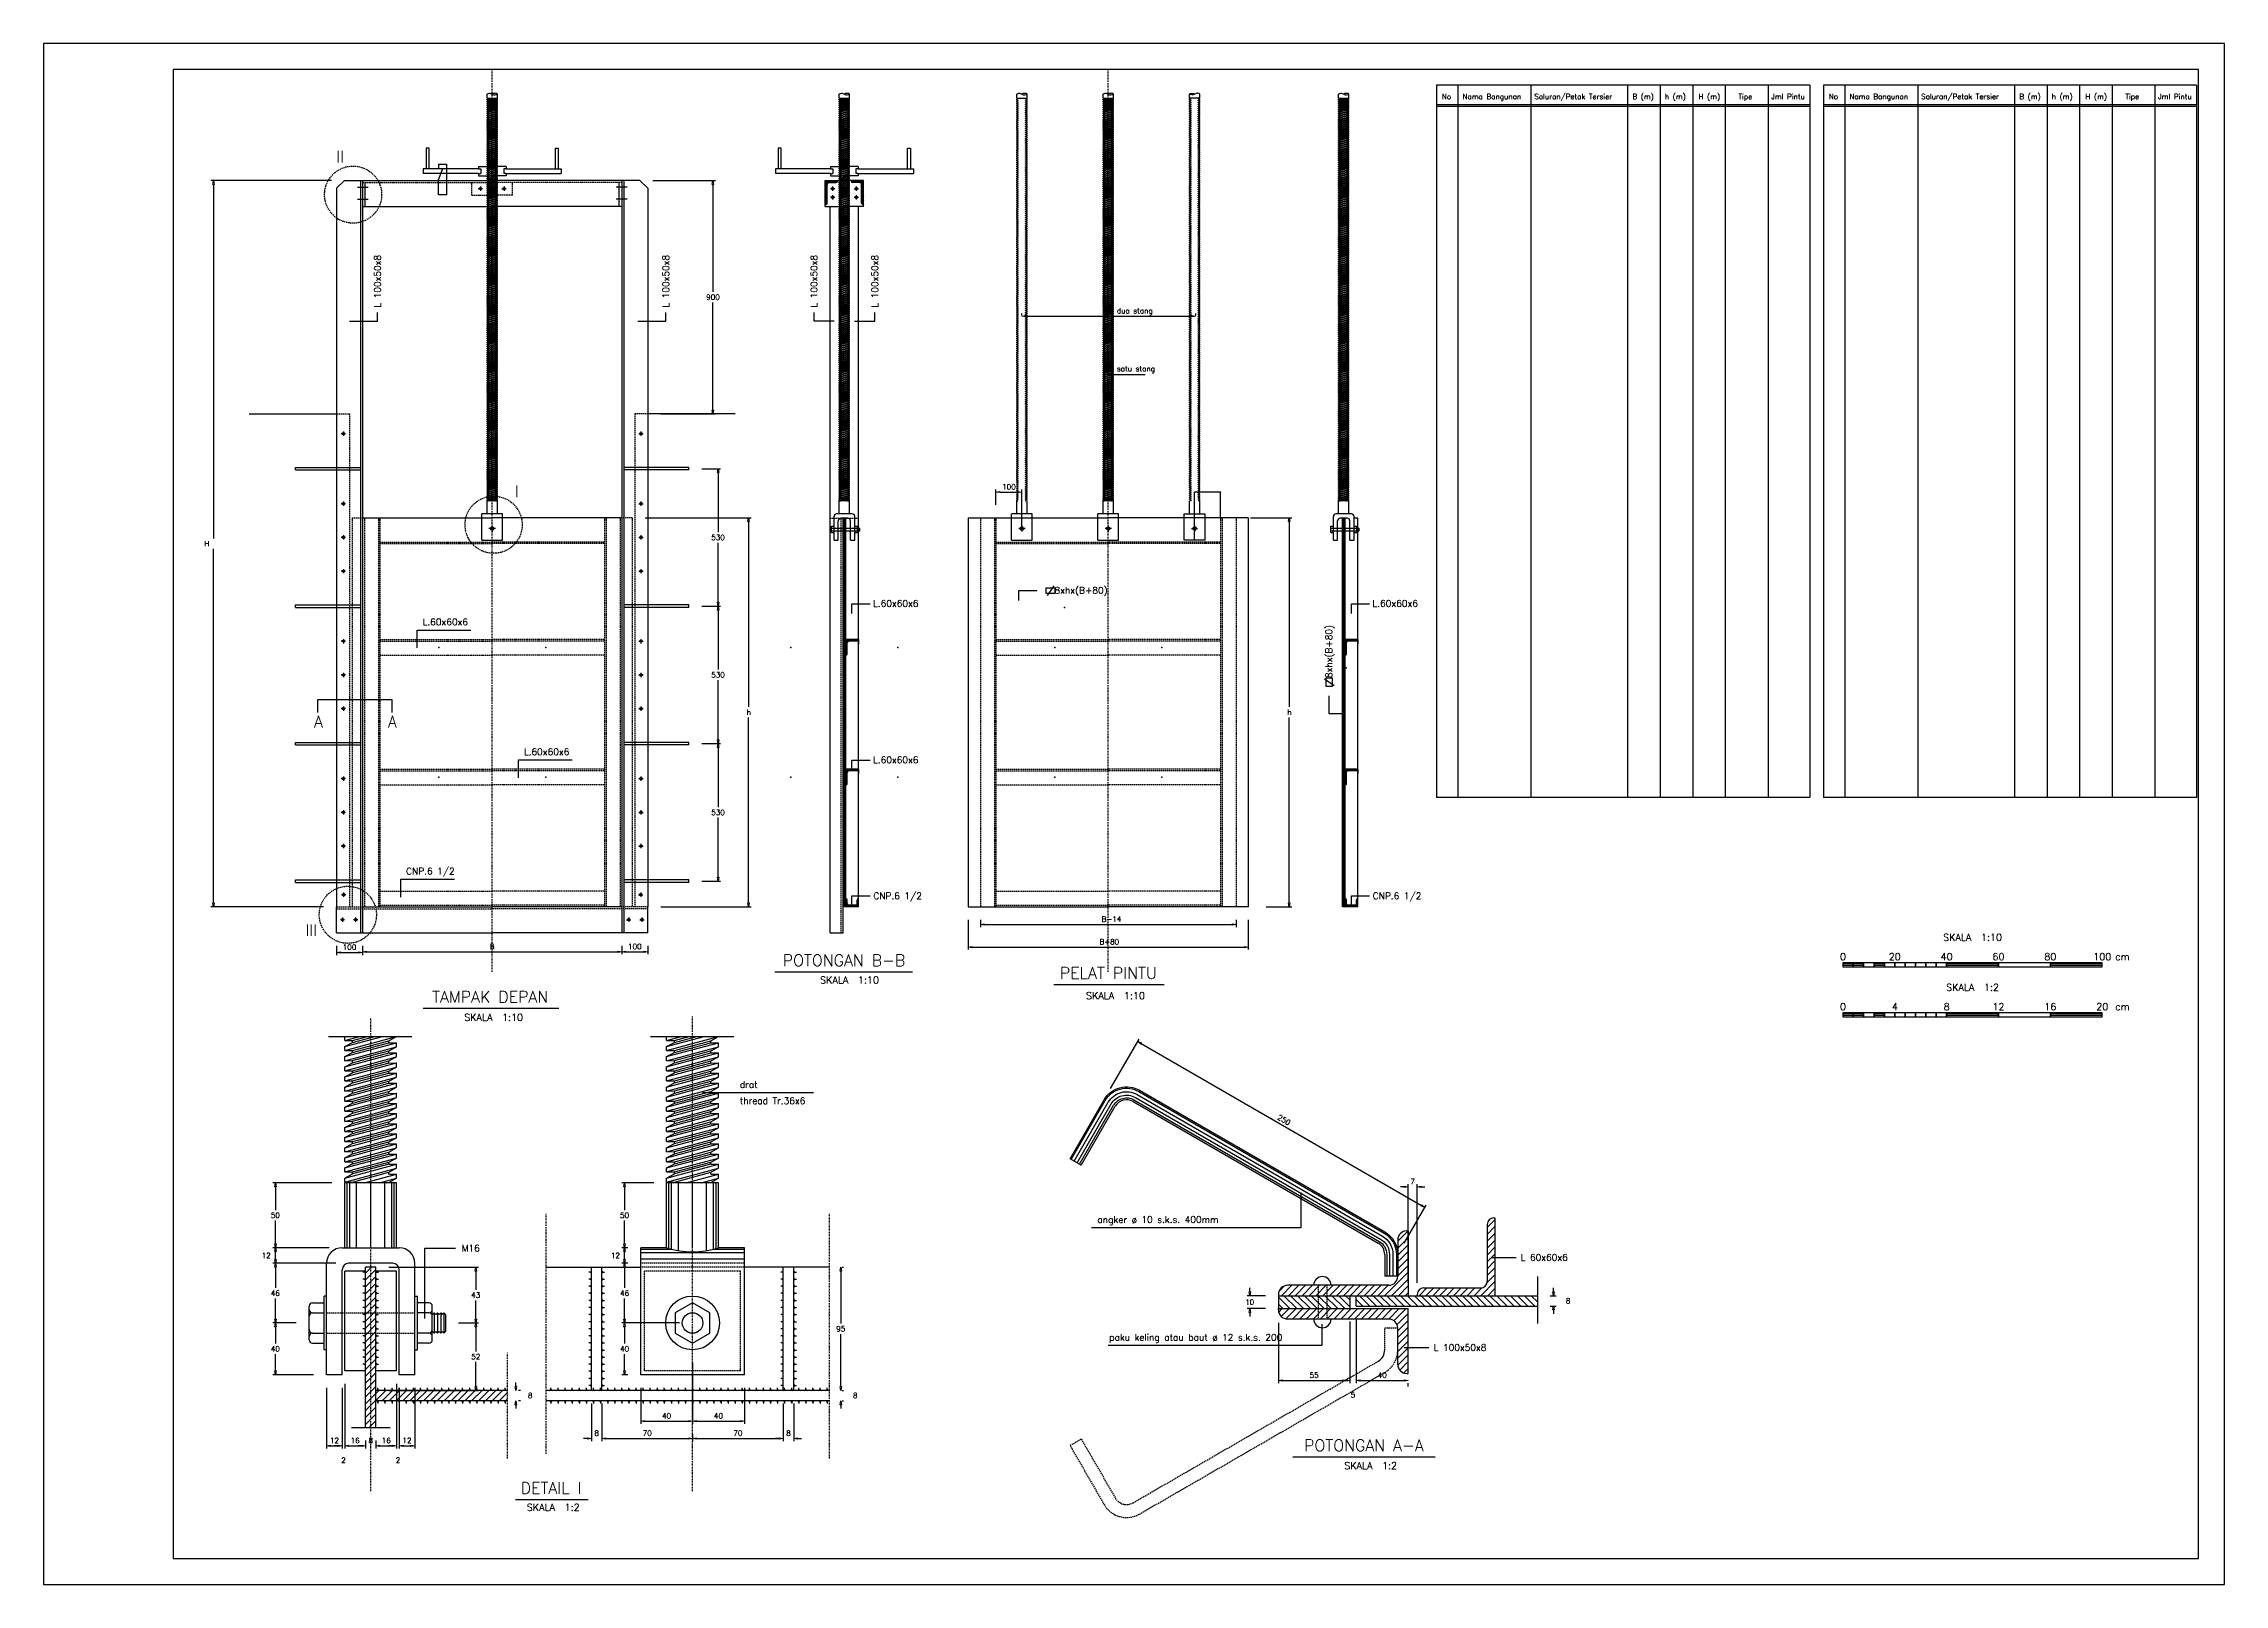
# Model space of a CAD drawing. Header units: metres. Extents: x -50 to 791, y -689 to 584.
# Drawn here: x -50 to 791, y -10 to 584 of the extents above; entities that cross this region are included whole.
import ezdxf
from ezdxf.enums import TextEntityAlignment as Align

# ---------------------------------------------------------------- set-up
doc = ezdxf.new("R2010")
doc.units = ezdxf.units.M
doc.header["$MEASUREMENT"] = 0
doc.linetypes.add('DASHDOT', pattern=[1, 0.5, -0.25, 0, -0.25])
doc.linetypes.add('DASHED', pattern=[0.75, 0.5, -0.25])
doc.layers.add('tabel', color=7, linetype='Continuous')
doc.styles.add('L100', font='simplex.shx', dxfattribs={"height": 2.54})
doc.styles.add('L175', font='simplex.shx', dxfattribs={"height": 4.45})
doc.styles.add('L80', font='simplex.shx', dxfattribs={"height": 2.03})
doc.styles.get("Standard").update_dxf_attribs({"font": 'Simplex.shx'})
doc.dimstyles.get("Standard").update_dxf_attribs({"dimtxt": 0.18, "dimasz": 0.18, "dimexe": 0.18, "dimexo": 0.0625, "dimgap": 0.09, "dimtad": 0, "dimtih": 1, "dimtoh": 1, "dimdec": 4, "dimzin": 0, "dimdsep": 46, "dimtxsty": 'Standard', "dimcen": 0.09, "dimadec": 0, "dimazin": 0, "dimtfac": 1, "dimtdec": 4, "dimtofl": 0, "dimtmove": 0, "dimatfit": 3, "dimfxl": 1, "dimtolj": 1, "dimtzin": 0, "dimarcsym": 0})
pattern_1 = [(45, (-1744.5936, -788.4351), (-0.26516504, 0.26516504), [])]
pattern_2 = [(45, (-1552.0339, -788.4351), (-0.26516504, 0.26516504), [])]
pattern_3 = [(45, (-8048.1906, -3871.7804), (-1.3258252, 1.3258252), [])]
pattern_4 = [(0, (633.88734, -39.9027), (0, 0.635), [])]
pattern_5 = [(0, (633.88734, -59.143), (0, 0.635), [])]

# ---------------------------------------------------------------- blocks, each defined once
blk = doc.blocks.new('_ClosedBlank')
at = {"color": 0, "linetype": 'ByBlock', "lineweight": -2}
for p, q in [((-1, 0.17), (0, 0)), ((-1, 0.17), (-1, -0.17)), ((0, 0), (-1, -0.17))]:
    blk.add_line(p, q, dxfattribs=at)
blk = doc.blocks.new('*D2')
at = {"color": 1, "linetype": 'Continuous', "lineweight": -2}
for p, q in [((62.99, 236.22), (62.99, 232.64)), ((72.99, 236.22), (72.99, 232.64)), ((64.49, 233.65), (71.49, 233.65))]:
    blk.add_line(p, q, dxfattribs=at)
at = {"layer": 'Defpoints', "color": 0, "linetype": 'Continuous'}
for p in [(62.99, 241.22), (72.99, 241.22), (72.99, 233.65)]:
    blk.add_point(p, dxfattribs=at)
at = {"color": 1, "linetype": 'Continuous', "lineweight": -2, "xscale": 1.5, "yscale": 1.5, "zscale": 1.5, "rotation": 180}
blk.add_blockref('_ClosedBlank', (62.99, 233.65), dxfattribs=at)
at = {"color": 1, "linetype": 'Continuous', "lineweight": -2, "xscale": 1.5, "yscale": 1.5, "zscale": 1.5}
blk.add_blockref('_ClosedBlank', (72.99, 233.65), dxfattribs=at)
at = {"color": 3, "linetype": 'Continuous', "insert": (67.99, 235.68), "char_height": 2.03, "attachment_point": 5}
blk.add_mtext('\\A1;100', dxfattribs=at)
blk = doc.blocks.new('*D3')
at = {"color": 1, "linetype": 'Continuous', "lineweight": -2}
for p, q in [((172.99, 236.22), (172.99, 232.91)), ((182.99, 236.22), (182.99, 232.91)), ((174.49, 233.92), (181.49, 233.92))]:
    blk.add_line(p, q, dxfattribs=at)
at = {"layer": 'Defpoints', "color": 0, "linetype": 'Continuous'}
for p in [(172.99, 241.22), (182.99, 241.22), (182.99, 233.92)]:
    blk.add_point(p, dxfattribs=at)
at = {"color": 1, "linetype": 'Continuous', "lineweight": -2, "xscale": 1.5, "yscale": 1.5, "zscale": 1.5, "rotation": 180}
blk.add_blockref('_ClosedBlank', (172.99, 233.92), dxfattribs=at)
at = {"color": 1, "linetype": 'Continuous', "lineweight": -2, "xscale": 1.5, "yscale": 1.5, "zscale": 1.5}
blk.add_blockref('_ClosedBlank', (182.99, 233.92), dxfattribs=at)
at = {"color": 3, "linetype": 'Continuous', "insert": (177.99, 235.95), "char_height": 2.03, "attachment_point": 5}
blk.add_mtext('\\A1;100', dxfattribs=at)
blk = doc.blocks.new('*D4')
at = {"color": 1, "linetype": 'Continuous', "lineweight": -2}
for p, q in [((203.79, 314.12), (211.1, 314.12)), ((210.09, 312.62), (210.09, 289.65)), ((210.09, 262.62), (210.09, 285.59)), ((203.79, 261.12), (211.1, 261.12))]:
    blk.add_line(p, q, dxfattribs=at)
at = {"layer": 'Defpoints', "color": 0, "linetype": 'Continuous'}
for p in [(198.79, 314.12), (210.09, 314.12), (198.79, 261.12)]:
    blk.add_point(p, dxfattribs=at)
at = {"color": 1, "linetype": 'Continuous', "lineweight": -2, "xscale": 1.5, "yscale": 1.5, "zscale": 1.5}
for p, rotation in [((210.09, 314.12), 90), ((210.09, 261.12), 270)]:
    blk.add_blockref('_ClosedBlank', p, dxfattribs=dict(at, rotation=rotation))
at = {"color": 3, "linetype": 'Continuous', "insert": (210.09, 287.62), "char_height": 2.03, "attachment_point": 5}
blk.add_mtext('\\A1;530', dxfattribs=at)
blk = doc.blocks.new('*D5')
at = {"color": 1, "linetype": 'Continuous', "lineweight": -2}
for p, q in [((203.79, 367.12), (211.1, 367.12)), ((210.09, 365.62), (210.09, 342.65)), ((210.09, 315.62), (210.09, 338.59)), ((203.79, 314.12), (211.1, 314.12))]:
    blk.add_line(p, q, dxfattribs=at)
at = {"layer": 'Defpoints', "color": 0, "linetype": 'Continuous'}
for p in [(198.79, 367.12), (210.09, 367.12), (198.79, 314.12)]:
    blk.add_point(p, dxfattribs=at)
at = {"color": 1, "linetype": 'Continuous', "lineweight": -2, "xscale": 1.5, "yscale": 1.5, "zscale": 1.5}
for p, rotation in [((210.09, 367.12), 90), ((210.09, 314.12), 270)]:
    blk.add_blockref('_ClosedBlank', p, dxfattribs=dict(at, rotation=rotation))
at = {"color": 3, "linetype": 'Continuous', "insert": (210.09, 340.62), "char_height": 2.03, "attachment_point": 5}
blk.add_mtext('\\A1;530', dxfattribs=at)
blk = doc.blocks.new('*D6')
at = {"color": 1, "linetype": 'Continuous', "lineweight": -2}
for p, q in [((203.79, 420.12), (211.1, 420.12)), ((210.09, 418.62), (210.09, 395.65)), ((210.09, 368.62), (210.09, 391.59)), ((203.79, 367.12), (211.1, 367.12))]:
    blk.add_line(p, q, dxfattribs=at)
at = {"layer": 'Defpoints', "color": 0, "linetype": 'Continuous'}
for p in [(198.79, 420.12), (210.09, 420.12), (198.79, 367.12)]:
    blk.add_point(p, dxfattribs=at)
at = {"color": 1, "linetype": 'Continuous', "lineweight": -2, "xscale": 1.5, "yscale": 1.5, "zscale": 1.5}
for p, rotation in [((210.09, 420.12), 90), ((210.09, 367.12), 270)]:
    blk.add_blockref('_ClosedBlank', p, dxfattribs=dict(at, rotation=rotation))
at = {"color": 3, "linetype": 'Continuous', "insert": (210.09, 393.62), "char_height": 2.03, "attachment_point": 5}
blk.add_mtext('\\A1;530', dxfattribs=at)
blk = doc.blocks.new('*D7')
at = {"color": 1, "linetype": 'Continuous', "lineweight": -2}
for p, q in [((317.28, 406.22), (317.28, 412.16)), ((327.27, 397.62), (327.27, 412.16)), ((318.78, 411.14), (325.77, 411.14))]:
    blk.add_line(p, q, dxfattribs=at)
at = {"layer": 'Defpoints', "color": 0, "linetype": 'Continuous'}
for p in [(327.27, 411.14), (317.28, 401.22), (327.27, 392.62)]:
    blk.add_point(p, dxfattribs=at)
at = {"color": 1, "linetype": 'Continuous', "lineweight": -2, "xscale": 1.5, "yscale": 1.5, "zscale": 1.5, "rotation": 180}
blk.add_blockref('_ClosedBlank', (317.28, 411.14), dxfattribs=at)
at = {"color": 1, "linetype": 'Continuous', "lineweight": -2, "xscale": 1.5, "yscale": 1.5, "zscale": 1.5}
blk.add_blockref('_ClosedBlank', (327.27, 411.14), dxfattribs=at)
at = {"color": 2, "linetype": 'Continuous', "insert": (322.28, 413.17), "char_height": 2.03, "attachment_point": 5}
blk.add_mtext('\\A1;100', dxfattribs=at)
blk = doc.blocks.new('*D8')
at = {"color": 1, "linetype": 'Continuous', "lineweight": -2}
for p, q in [((393.89, 392.67), (393.89, 411.15)), ((403.88, 401.27), (403.88, 411.15))]:
    blk.add_line(p, q, dxfattribs=at)
at = {"color": 2, "linetype": 'Continuous', "lineweight": -2}
blk.add_line((403.87, 411.14), (393.9, 411.14), dxfattribs=at)
at = {"layer": 'Defpoints', "color": 0, "linetype": 'Continuous'}
for p in [(393.89, 411.14), (403.88, 401.22), (393.89, 392.62)]:
    blk.add_point(p, dxfattribs=at)
at = {"color": 2, "linetype": 'Continuous', "lineweight": -2, "xscale": 0.015, "yscale": 0.015, "zscale": 0.015, "rotation": 180}
blk.add_blockref('_ClosedBlank', (393.89, 411.14), dxfattribs=at)
at = {"color": 2, "linetype": 'Continuous', "lineweight": -2, "xscale": 0.015, "yscale": 0.015, "zscale": 0.015}
blk.add_blockref('_ClosedBlank', (403.88, 411.14), dxfattribs=at)
at = {"color": 3, "linetype": 'Continuous', "insert": (398.88, 411.16), "char_height": 0.0203, "attachment_point": 5}
blk.add_mtext('\\A1;9993', dxfattribs=at)
blk = doc.blocks.new('*D9')
at = {"color": 1, "linetype": 'Continuous', "lineweight": -2}
for p, q in [((184.99, 531.22), (209.15, 531.22)), ((208.14, 529.72), (208.14, 488.25)), ((208.14, 442.72), (208.14, 484.19)), ((187.99, 441.22), (209.15, 441.22))]:
    blk.add_line(p, q, dxfattribs=at)
at = {"layer": 'Defpoints', "color": 0, "linetype": 'Continuous'}
for p in [(179.99, 531.22), (208.14, 531.22), (182.99, 441.22)]:
    blk.add_point(p, dxfattribs=at)
at = {"color": 1, "linetype": 'Continuous', "lineweight": -2, "xscale": 1.5, "yscale": 1.5, "zscale": 1.5}
for p, rotation in [((208.14, 531.22), 90), ((208.14, 441.22), 270)]:
    blk.add_blockref('_ClosedBlank', p, dxfattribs=dict(at, rotation=rotation))
at = {"color": 3, "linetype": 'Continuous', "insert": (208.14, 486.22), "char_height": 2.03, "attachment_point": 5}
blk.add_mtext('\\A1;900', dxfattribs=at)

msp = doc.modelspace()

# ---------------------------------------------------------------- hatches: boundary and pattern name
h = msp.add_hatch()
h.set_pattern_fill('LINE', color=1, scale=2, angle=45, style=0)
h.set_pattern_definition([(45, (-1744.59358, -788.4351), (-0.176776695, 0.176776695), [])])
h.paths.add_polyline_path([(252.899256, 530.423887), (255.549586, 530.423887, 0.4142135624), (256.249586, 531.123887), (256.249586, 531.223887), (251.399256, 531.223887), (251.399256, 521.851225), (251.499256, 521.851225, 0.4142135624), (252.199256, 522.551225), (252.199256, 529.723887, -0.4142135624)])
h = msp.add_hatch()
h.set_pattern_fill('LINE', color=1, scale=2, angle=45, style=0)
h.set_pattern_definition([(135, (2262.22895, -788.4351), (0.176776695, 0.176776695), [])])
h.paths.add_polyline_path([(264.736108, 530.423887), (262.085778, 530.423887, -0.4142135624), (261.385778, 531.123887), (261.385778, 531.223887), (266.236108, 531.223887), (266.236108, 521.851225), (266.136108, 521.851225, -0.4142135624), (265.436108, 522.551225), (265.436108, 529.723887, 0.4142135624)])
h = msp.add_hatch()
h.set_pattern_fill('ANSI31', color=1, scale=3, style=0)
h.set_pattern_definition([(45, (-1744.5936, -738.4351), (-0.26516504, 0.26516504), [])])
h.paths.add_polyline_path([(264.317682, 354.223887), (259.317682, 354.223887), (259.317682, 348.223887), (259.367682, 348.223887, 0.4142135624), (259.917682, 348.773887), (259.917682, 353.073887, -0.4142135624), (260.467682, 353.623887), (264.317682, 353.623887)])
h = msp.add_hatch()
h.set_pattern_fill('ANSI31', color=1, scale=3, style=0)
h.set_pattern_definition([(45, (-1552.0339, -738.4351), (-0.26516504, 0.26516504), [])])
h.paths.add_polyline_path([(456.877371, 354.223887), (451.877371, 354.223887), (451.877371, 348.223887), (451.927371, 348.223887, 0.4142135624), (452.477371, 348.773887), (452.477371, 353.073887, -0.4142135624), (453.027371, 353.623887), (456.877371, 353.623887)])
h = msp.add_hatch()
h.set_pattern_fill('ANSI31', color=1, scale=3, style=0)
h.set_pattern_definition(pattern_1)
h.paths.add_polyline_path([(259.317682, 304.223887), (259.317682, 298.223887), (259.367682, 298.223887, 0.4142135624), (259.917682, 298.773887), (259.917682, 303.073887, -0.4142135624), (260.467682, 303.623887), (264.317682, 303.623887), (264.317682, 304.223887)])
h = msp.add_hatch()
h.set_pattern_fill('ANSI31', color=1, scale=3, style=0)
h.set_pattern_definition(pattern_2)
h.paths.add_polyline_path([(451.877371, 304.223887), (451.877371, 298.223887), (451.927371, 298.223887, 0.4142135624), (452.477371, 298.773887), (452.477371, 303.073887, -0.4142135624), (453.027371, 303.623887), (456.877371, 303.623887), (456.877371, 304.223887)])
h = msp.add_hatch()
h.set_pattern_fill('ANSI31', color=1, scale=3, style=0)
h.set_pattern_definition(pattern_1)
h.paths.add_polyline_path([(264.317682, 251.223887), (264.317682, 254.36362), (264.267682, 254.36362, 0.4142135624), (263.717682, 253.81362), (263.717682, 252.373887, -0.4142135624), (263.167682, 251.823887), (260.467682, 251.823887, -0.4142135624), (259.917682, 252.373887), (259.917682, 253.81362, 0.4142135624), (259.367682, 254.36362), (259.317682, 254.36362), (259.317682, 251.223887)])
h = msp.add_hatch()
h.set_pattern_fill('ANSI31', color=1, scale=3, style=0)
h.set_pattern_definition(pattern_2)
h.paths.add_polyline_path([(456.877371, 251.223887), (456.877371, 254.36362), (456.827371, 254.36362, 0.4142135624), (456.277371, 253.81362), (456.277371, 252.373887, -0.4142135624), (455.727371, 251.823887), (453.027371, 251.823887, -0.4142135624), (452.477371, 252.373887), (452.477371, 253.81362, 0.4142135624), (451.927371, 254.36362), (451.877371, 254.36362), (451.877371, 251.223887)])
at = {"linetype": 'Continuous'}
h = msp.add_hatch(dxfattribs=at)
h.set_pattern_fill('LINE', color=2, scale=0.2, style=0)
h.set_pattern_definition(pattern_4)
h.paths.add_polyline_path([(643.887339, 228.097271), (647.887339, 228.097271), (647.887339, 229.597271), (643.887339, 229.597271)])
h = msp.add_hatch(dxfattribs=at)
h.set_pattern_fill('LINE', color=2, scale=0.2, style=0)
h.set_pattern_definition(pattern_4)
h.paths.add_polyline_path([(647.887339, 228.097271), (651.887339, 228.097271), (651.887339, 229.597271), (647.887339, 229.597271)])
h = msp.add_hatch(dxfattribs=at)
h.set_pattern_fill('LINE', color=2, scale=0.2, style=0)
h.set_pattern_definition(pattern_4)
h.paths.add_polyline_path([(655.887339, 228.097271), (659.887339, 228.097271), (659.887339, 229.597271), (655.887339, 229.597271)])
h = msp.add_hatch(dxfattribs=at)
h.set_pattern_fill('LINE', color=2, scale=0.2, style=0)
h.set_pattern_definition(pattern_4)
h.paths.add_polyline_path([(683.887339, 228.097271), (703.887339, 228.097271), (703.887339, 229.597271), (683.887339, 229.597271)])
h = msp.add_hatch(dxfattribs=at)
h.set_pattern_fill('LINE', color=2, scale=0.2, style=0)
h.set_pattern_definition(pattern_4)
h.paths.add_polyline_path([(723.887339, 228.097271), (743.887339, 228.097271), (743.887339, 229.597271), (723.887339, 229.597271)])
h = msp.add_hatch(dxfattribs=at)
h.set_pattern_fill('LINE', color=2, scale=0.2, style=0)
h.set_pattern_definition(pattern_5)
h.paths.add_polyline_path([(643.887339, 208.856976), (647.887339, 208.856976), (647.887339, 210.356976), (643.887339, 210.356976)])
h = msp.add_hatch(dxfattribs=at)
h.set_pattern_fill('LINE', color=2, scale=0.2, style=0)
h.set_pattern_definition(pattern_5)
h.paths.add_polyline_path([(647.887339, 208.856976), (651.887339, 208.856976), (651.887339, 210.356976), (647.887339, 210.356976)])
h = msp.add_hatch(dxfattribs=at)
h.set_pattern_fill('LINE', color=2, scale=0.2, style=0)
h.set_pattern_definition(pattern_5)
h.paths.add_polyline_path([(655.887339, 208.856976), (659.887339, 208.856976), (659.887339, 210.356976), (655.887339, 210.356976)])
h = msp.add_hatch(dxfattribs=at)
h.set_pattern_fill('LINE', color=2, scale=0.2, style=0)
h.set_pattern_definition(pattern_5)
h.paths.add_polyline_path([(683.887339, 208.856976), (703.887339, 208.856976), (703.887339, 210.356976), (683.887339, 210.356976)])
h = msp.add_hatch(dxfattribs=at)
h.set_pattern_fill('LINE', color=2, scale=0.2, style=0)
h.set_pattern_definition(pattern_5)
h.paths.add_polyline_path([(723.887339, 208.856976), (743.887339, 208.856976), (743.887339, 210.356976), (723.887339, 210.356976)])
h = msp.add_hatch(dxfattribs=at)
h.set_pattern_fill('ANSI31', color=1, scale=15, style=0)
h.set_pattern_definition(pattern_3)
h.paths.add_polyline_path([(476.209929, 101.293966), (476.209929, 126.293966), (475.709929, 126.293966, 0.4142135624), (472.209929, 122.793966), (472.209929, 108.793966, -0.4142135624), (468.709929, 105.293966), (444.84383, 105.293966), (444.84383, 101.293966)])
h.paths.add_polyline_path([(441.501944, 105.293966), (441.501944, 101.293966), (444.84383, 101.293966), (444.84383, 105.293966)])
h.paths.add_polyline_path([(429.709929, 105.293966, 0.4142135624), (426.209929, 101.793966), (426.209929, 101.293966), (441.501944, 101.293966), (441.501944, 105.293966)])
h = msp.add_hatch(dxfattribs=at)
h.set_pattern_fill('ANSI31', color=1, scale=15, style=0)
h.set_pattern_definition(pattern_3)
h.paths.add_polyline_path([(509.709929, 131.293966), (509.209929, 131.293966, 0.4142135624), (506.709929, 128.793966), (506.709929, 106.793966, -0.4142135624), (504.209929, 104.293966), (482.209929, 104.293966, 0.4142135624), (479.709929, 101.793966), (479.709929, 101.293966), (509.709929, 101.293966)])
h = msp.add_hatch(dxfattribs=at)
h.set_pattern_fill('ANSI31', color=1, scale=15, style=0)
h.set_pattern_definition([(45, (-7997.788, -3849.2147), (-1.3258252, 1.3258252), [])])
h.paths.add_polyline_path([(76.140992, 50.421586), (78.140992, 50.421586), (78.140992, 112.280176), (76.140992, 112.280176)])
h.paths.add_polyline_path([(76.140992, 112.280176), (74.140992, 112.280176), (74.140992, 64.780176), (74.140992, 50.421586), (76.140992, 50.421586)])
h.paths.add_polyline_path([(128.889907, 60.780176), (128.889907, 64.780176), (78.140992, 64.780176), (78.140992, 60.780176)])
h = msp.add_hatch(dxfattribs=at)
h.set_pattern_fill('ANSI31', color=1, scale=15, angle=90, style=0)
h.set_pattern_definition([(135, (-8048.1906, -3871.7804), (-1.3258252, -1.3258252), [])])
h.paths.add_polyline_path([(441.501944, 96.293966), (441.501944, 101.293966), (426.209929, 101.293966), (426.209929, 96.293966)])
h.paths.add_polyline_path([(444.84383, 101.293966), (441.501944, 101.293966), (441.501944, 96.293966), (444.84383, 96.293966)])
h.paths.add_polyline_path([(444.84383, 101.293966), (444.84383, 96.293966), (453.709929, 96.293966), (453.709929, 101.293966)])
h.paths.add_polyline_path([(526.046174, 101.293966), (456.209929, 101.293966), (456.209929, 97.293966), (526.046174, 97.293966)])
h = msp.add_hatch(dxfattribs=at)
h.set_pattern_fill('ANSI31', color=1, scale=15, style=0)
h.set_pattern_definition(pattern_3)
h.paths.add_polyline_path([(441.501944, 96.293966), (426.209929, 96.293966), (426.209929, 95.793966, 0.4142135624), (429.709929, 92.293966), (441.501944, 92.293966)])
h.paths.add_polyline_path([(444.84383, 96.293966), (441.501944, 96.293966), (441.501944, 92.293966), (444.84383, 92.293966)])
h.paths.add_polyline_path([(476.209929, 96.293966), (453.709929, 96.293966), (444.84383, 96.293966), (444.84383, 92.293966), (468.709929, 92.293966, -0.4142135624), (472.209929, 88.793966), (472.209929, 80.383815), (472.209929, 74.793966, 0.4142135624), (475.709929, 71.293966), (476.209929, 71.293966)])

# ---------------------------------------------------------------- linework, layer by layer
at = {"color": 5, "linetype": 'DASHDOT'}
for p, q in [((122.991508, 226.120706), (122.991508, 574)), ((360.580925, 226.120706), (360.580925, 574)), ((76.140992, 25.9665), (76.140992, 208.308392)), ((200.263755, 25.9665), (200.263755, 208.872012)), ((143.747054, 40.263922), (143.747054, 132.864516)), ((253.012669, 38.483141), (253.012669, 132.864516)), ((128.889907, 38.483141), (128.889907, 79.283771))]:
    msp.add_line(p, q, dxfattribs=at)
at = {"color": 3}
for p, q in [((120.991508, 563.0073), (120.991508, 564.52165)), ((120.991508, 563.7873), (120.991508, 564.097882)), ((124.991508, 564.079096), (124.991508, 564.52165)), ((124.991508, 563.0073), (124.991508, 564.389679)), ((256.817682, 563.0073), (256.817682, 564.52165)), ((256.817682, 563.7873), (256.817682, 564.097882)), ((260.817682, 564.079096), (260.817682, 564.52165)), ((260.817682, 563.0073), (260.817682, 564.389679)), ((325.274012, 563.0073), (325.274012, 564.52165)), ((325.274012, 563.7873), (325.274012, 564.097882)), ((329.274012, 564.079096), (329.274012, 564.52165)), ((329.274012, 563.0073), (329.274012, 564.389679)), ((358.580925, 563.0073), (358.580925, 564.52165)), ((358.580925, 563.7873), (358.580925, 564.097882)), ((362.580925, 564.079096), (362.580925, 564.52165)), ((362.580925, 563.0073), (362.580925, 564.389679)), ((391.887838, 564.079096), (391.887838, 564.52165)), ((391.887838, 563.0073), (391.887838, 564.389679)), ((395.887838, 563.0073), (395.887838, 564.52165)), ((395.887838, 563.7873), (395.887838, 564.097882)), ((449.377371, 563.0073), (449.377371, 564.52165)), ((449.377371, 563.7873), (449.377371, 564.097882)), ((453.377371, 564.079096), (453.377371, 564.52165)), ((453.377371, 563.0073), (453.377371, 564.389679)), ((73.991508, 521.223887), (73.991508, 530.423887)), ((102.28361, 537.509202), (105.312194, 537.509202)), ((102.28361, 537.509202), (102.28361, 535.693558)), ((102.28361, 531.460196), (103.966157, 535.828923)), ((102.28361, 525.747246), (102.28361, 531.460196)), ((105.312194, 537.509202), (105.312194, 525.747246)), ((171.991508, 521.223887), (171.991508, 530.423887)), ((252.899256, 530.423887), (255.549586, 530.423887)), ((256.249586, 531.223887), (256.249586, 531.123887)), ((261.385778, 531.223887), (261.385778, 531.123887)), ((264.736108, 530.423887), (262.085778, 530.423887)), ((105.312194, 525.747246), (102.28361, 525.747246)), ((251.399256, 521.851225), (251.499256, 521.851225)), ((266.236108, 521.851225), (266.136108, 521.851225)), ((47.191508, 420.622107), (72.191508, 420.622107)), ((47.191508, 419.622107), (47.191508, 420.622107)), ((198.791508, 420.622107), (173.791508, 420.622107)), ((198.791508, 419.622107), (198.791508, 420.622107)), ((47.191508, 419.622107), (72.191508, 419.622107)), ((198.791508, 419.622107), (173.791508, 419.622107)), ((120.991508, 402.723887), (120.991508, 407.723887)), ((124.991508, 402.723887), (124.991508, 407.723887)), ((256.817682, 402.723887), (256.817682, 407.723887)), ((260.817682, 402.723887), (260.817682, 407.723887)), ((358.580925, 402.723887), (358.580925, 407.723887)), ((362.580925, 402.723887), (362.580925, 407.723887)), ((449.377371, 402.723887), (449.377371, 407.723887)), ((453.377371, 402.723887), (453.377371, 407.723887)), ((118.991508, 392.623887), (118.991508, 402.723887)), ((126.991508, 402.723887), (118.991508, 402.723887)), ((126.991508, 392.623887), (126.991508, 402.723887)), ((253.817682, 397.927249), (254.817682, 397.927249)), ((253.817682, 395.527249), (253.817682, 397.927249)), ((253.817682, 397.236629), (264.817682, 397.236629)), ((253.817682, 396.217869), (264.817682, 396.217869)), ((253.817682, 395.527249), (254.817682, 395.527249)), ((254.817682, 392.623887), (254.817682, 401.723887)), ((261.817682, 402.723887), (255.817682, 402.723887)), ((256.475893, 392.623887), (256.475893, 400.065676)), ((260.159471, 401.065676), (257.475893, 401.065676)), ((261.159471, 392.623887), (261.159471, 400.065676)), ((262.817682, 392.623887), (262.817682, 401.723887)), ((262.817682, 397.927249), (263.817682, 397.927249)), ((262.817682, 395.527249), (263.817682, 395.527249)), ((263.817682, 395.527249), (263.817682, 397.927249)), ((264.817682, 396.217869), (264.817682, 397.236629)), ((364.580925, 402.723887), (356.580925, 402.723887)), ((356.580925, 392.623887), (356.580925, 402.723887)), ((364.580925, 392.623887), (364.580925, 402.723887)), ((446.377371, 395.527249), (446.377371, 397.927249)), ((446.377371, 397.927249), (447.377371, 397.927249)), ((446.377371, 397.236629), (457.377371, 397.236629)), ((446.377371, 396.217869), (457.377371, 396.217869)), ((446.377371, 395.527249), (447.377371, 395.527249)), ((447.377371, 392.623887), (447.377371, 401.723887)), ((454.377371, 402.723887), (448.377371, 402.723887)), ((449.035582, 392.623887), (449.035582, 400.065676)), ((452.71916, 401.065676), (450.035582, 401.065676)), ((453.71916, 392.623887), (453.71916, 400.065676)), ((455.377371, 392.623887), (455.377371, 401.723887)), ((456.877371, 401.065676), (455.377371, 401.065676)), ((455.377371, 397.927249), (456.377371, 397.927249)), ((455.377371, 395.527249), (456.377371, 395.527249)), ((456.377371, 395.527249), (456.377371, 397.927249)), ((457.377371, 396.217869), (457.377371, 397.236629)), ((118.991508, 392.623887), (126.991508, 392.623887)), ((254.817682, 392.623887), (256.475893, 392.623887)), ((261.159471, 392.623887), (262.817682, 392.623887)), ((356.580925, 392.623887), (364.580925, 392.623887)), ((447.377371, 392.623887), (449.035582, 392.623887)), ((453.71916, 392.623887), (455.377371, 392.623887)), ((47.191508, 367.622107), (72.191508, 367.622107)), ((47.191508, 366.622107), (47.191508, 367.622107)), ((47.191508, 366.622107), (72.191508, 366.622107)), ((198.791508, 367.622107), (173.791508, 367.622107)), ((198.791508, 366.622107), (173.791508, 366.622107)), ((198.791508, 366.622107), (198.791508, 367.622107)), ((47.191508, 314.622107), (72.191508, 314.622107)), ((47.191508, 313.622107), (47.191508, 314.622107)), ((47.191508, 313.622107), (72.191508, 313.622107)), ((198.791508, 314.622107), (173.791508, 314.622107)), ((198.791508, 313.622107), (173.791508, 313.622107)), ((198.791508, 313.622107), (198.791508, 314.622107)), ((47.191508, 261.622107), (72.191508, 261.622107)), ((47.191508, 260.622107), (47.191508, 261.622107)), ((198.791508, 261.622107), (173.791508, 261.622107)), ((198.791508, 260.622107), (198.791508, 261.622107)), ((47.191508, 260.622107), (72.191508, 260.622107)), ((198.791508, 260.622107), (173.791508, 260.622107)), ((264.317682, 251.223887), (258.817682, 251.223887)), ((456.877371, 251.223887), (450.877371, 251.223887)), ((86.140992, 144.780176), (66.140992, 144.780176)), ((210.263755, 144.780176), (190.263755, 144.780176)), ((78.140992, 112.280176), (74.140992, 112.280176)), ((128.889907, 64.780176), (78.140992, 64.780176)), ((128.889907, 60.780176), (78.140992, 60.780176)), ((253.012669, 64.780176), (143.747054, 64.780176)), ((253.012669, 60.780176), (143.747054, 60.780176))]:
    msp.add_line(p, q, dxfattribs=at)
at = {"color": 1}
for p, q in [((120.991508, 562.2273), (123.902508, 563.0073)), ((120.991508, 562.537882), (122.743397, 563.0073)), ((120.991508, 563.0073), (124.991508, 563.0073)), ((120.991508, 562.537882), (121.591508, 562.853943)), ((120.991508, 561.757882), (124.991508, 562.829679)), ((120.991508, 562.2273), (120.991508, 562.537882)), ((120.991508, 561.4473), (124.991508, 562.519096)), ((120.991508, 562.2273), (121.591508, 562.232778)), ((120.991508, 561.757882), (121.591508, 562.073943)), ((120.991508, 560.977882), (124.991508, 562.049679)), ((120.991508, 561.4473), (120.991508, 561.757882)), ((120.991508, 560.6673), (124.991508, 561.739096)), ((120.991508, 561.4473), (121.591508, 561.452778)), ((120.991508, 560.977882), (121.591508, 561.293943)), ((120.991508, 560.197882), (124.991508, 561.269679)), ((120.991508, 560.6673), (120.991508, 560.977882)), ((120.991508, 559.8873), (124.991508, 560.959096)), ((120.991508, 560.6673), (121.591508, 560.672778)), ((120.991508, 560.197882), (121.591508, 560.513943)), ((120.991508, 559.417882), (124.991508, 560.489679)), ((120.991508, 559.8873), (120.991508, 560.197882)), ((120.991508, 559.1073), (124.991508, 560.179096)), ((120.991508, 559.8873), (121.591508, 559.892778)), ((120.991508, 559.417882), (121.591508, 559.733943)), ((120.991508, 558.637882), (124.991508, 559.709679)), ((120.991508, 559.1073), (120.991508, 559.417882)), ((120.991508, 558.3273), (124.991508, 559.399096)), ((120.991508, 559.1073), (121.591508, 559.112778)), ((120.991508, 558.637882), (121.591508, 558.953943)), ((120.991508, 557.857882), (124.991508, 558.929679)), ((120.991508, 558.3273), (120.991508, 558.637882)), ((120.991508, 557.5473), (124.991508, 558.619096)), ((120.991508, 558.3273), (121.591508, 558.332778)), ((120.991508, 557.857882), (121.591508, 558.173943)), ((120.991508, 557.077882), (124.991508, 558.149679)), ((120.991508, 557.5473), (120.991508, 557.857882)), ((120.991508, 556.7673), (124.991508, 557.839096)), ((120.991508, 557.5473), (121.591508, 557.552778)), ((120.991508, 557.077882), (121.591508, 557.393943)), ((120.991508, 556.297882), (124.991508, 557.369679)), ((120.991508, 556.7673), (120.991508, 557.077882)), ((120.991508, 555.9873), (124.991508, 557.059096)), ((120.991508, 556.7673), (121.591508, 556.772778)), ((120.991508, 556.297882), (121.591508, 556.613943)), ((120.991508, 555.517882), (124.991508, 556.589679)), ((120.991508, 555.9873), (120.991508, 556.297882)), ((120.991508, 555.2073), (124.991508, 556.279096)), ((120.991508, 555.9873), (121.591508, 555.992778)), ((120.991508, 555.517882), (121.591508, 555.833943)), ((120.991508, 554.737882), (124.991508, 555.809679)), ((120.991508, 555.2073), (120.991508, 555.517882)), ((120.991508, 554.4273), (124.991508, 555.499096)), ((120.991508, 555.2073), (121.591508, 555.212778)), ((121.591508, 562.853943), (121.591508, 563.009235)), ((121.591508, 562.073943), (121.591508, 562.229235)), ((121.591508, 561.293943), (121.591508, 561.449235)), ((121.591508, 560.513943), (121.591508, 560.669235)), ((121.591508, 559.733943), (121.591508, 559.889235)), ((121.591508, 558.953943), (121.591508, 559.109235)), ((121.591508, 558.173943), (121.591508, 558.329235)), ((121.591508, 557.393943), (121.591508, 557.549235)), ((121.591508, 556.613943), (121.591508, 556.769235)), ((121.591508, 555.833943), (121.591508, 555.989235)), ((121.591508, 555.053943), (121.591508, 555.209235)), ((124.391508, 562.824201), (124.391508, 562.979493)), ((124.391508, 562.824201), (124.991508, 562.829679)), ((124.391508, 562.203035), (124.991508, 562.519096)), ((124.391508, 562.044201), (124.391508, 562.199493)), ((124.391508, 562.044201), (124.991508, 562.049679)), ((124.391508, 561.423035), (124.991508, 561.739096)), ((124.391508, 561.264201), (124.391508, 561.419493)), ((124.391508, 561.264201), (124.991508, 561.269679)), ((124.391508, 560.643035), (124.991508, 560.959096)), ((124.391508, 560.484201), (124.391508, 560.639493)), ((124.391508, 560.484201), (124.991508, 560.489679)), ((124.391508, 559.863035), (124.991508, 560.179096)), ((124.391508, 559.704201), (124.391508, 559.859493)), ((124.391508, 559.704201), (124.991508, 559.709679)), ((124.391508, 559.083035), (124.991508, 559.399096)), ((124.391508, 558.924201), (124.391508, 559.079493)), ((124.391508, 558.924201), (124.991508, 558.929679)), ((124.391508, 558.303035), (124.991508, 558.619096)), ((124.391508, 558.144201), (124.391508, 558.299493)), ((124.391508, 558.144201), (124.991508, 558.149679)), ((124.391508, 557.523035), (124.991508, 557.839096)), ((124.391508, 557.364201), (124.391508, 557.519493)), ((124.391508, 557.364201), (124.991508, 557.369679)), ((124.391508, 556.743035), (124.991508, 557.059096)), ((124.391508, 556.584201), (124.391508, 556.739493)), ((124.391508, 556.584201), (124.991508, 556.589679)), ((124.391508, 555.963035), (124.991508, 556.279096)), ((124.391508, 555.804201), (124.391508, 555.959493)), ((124.391508, 555.804201), (124.991508, 555.809679)), ((124.391508, 555.183035), (124.991508, 555.499096)), ((124.391508, 555.024201), (124.391508, 555.179493)), ((124.991508, 562.519096), (124.991508, 562.829679)), ((124.991508, 561.739096), (124.991508, 562.049679)), ((124.991508, 560.959096), (124.991508, 561.269679)), ((124.991508, 560.179096), (124.991508, 560.489679)), ((124.991508, 559.399096), (124.991508, 559.709679)), ((124.991508, 558.619096), (124.991508, 558.929679)), ((124.991508, 557.839096), (124.991508, 558.149679)), ((124.991508, 557.059096), (124.991508, 557.369679)), ((124.991508, 556.279096), (124.991508, 556.589679)), ((124.991508, 555.499096), (124.991508, 555.809679)), ((256.817682, 563.0073), (260.817682, 563.0073)), ((256.817682, 562.537882), (258.569571, 563.0073)), ((256.817682, 562.2273), (259.728682, 563.0073)), ((256.817682, 562.537882), (257.417682, 562.853943)), ((256.817682, 561.757882), (260.817682, 562.829679)), ((256.817682, 562.2273), (256.817682, 562.537882)), ((256.817682, 561.4473), (260.817682, 562.519096)), ((256.817682, 562.2273), (257.417682, 562.232778)), ((256.817682, 561.757882), (257.417682, 562.073943)), ((256.817682, 560.977882), (260.817682, 562.049679)), ((256.817682, 561.4473), (256.817682, 561.757882)), ((256.817682, 560.6673), (260.817682, 561.739096)), ((256.817682, 561.4473), (257.417682, 561.452778)), ((256.817682, 560.977882), (257.417682, 561.293943)), ((256.817682, 560.197882), (260.817682, 561.269679)), ((256.817682, 560.6673), (256.817682, 560.977882)), ((256.817682, 559.8873), (260.817682, 560.959096)), ((256.817682, 560.6673), (257.417682, 560.672778)), ((256.817682, 560.197882), (257.417682, 560.513943)), ((256.817682, 559.417882), (260.817682, 560.489679)), ((256.817682, 559.8873), (256.817682, 560.197882)), ((256.817682, 559.1073), (260.817682, 560.179096)), ((256.817682, 559.8873), (257.417682, 559.892778)), ((256.817682, 559.417882), (257.417682, 559.733943)), ((256.817682, 558.637882), (260.817682, 559.709679)), ((256.817682, 559.1073), (256.817682, 559.417882)), ((256.817682, 558.3273), (260.817682, 559.399096)), ((256.817682, 559.1073), (257.417682, 559.112778)), ((256.817682, 558.637882), (257.417682, 558.953943)), ((256.817682, 557.857882), (260.817682, 558.929679)), ((256.817682, 558.3273), (256.817682, 558.637882)), ((256.817682, 557.5473), (260.817682, 558.619096)), ((256.817682, 558.3273), (257.417682, 558.332778)), ((256.817682, 557.857882), (257.417682, 558.173943)), ((256.817682, 557.077882), (260.817682, 558.149679)), ((256.817682, 557.5473), (256.817682, 557.857882)), ((256.817682, 556.7673), (260.817682, 557.839096)), ((256.817682, 557.5473), (257.417682, 557.552778)), ((256.817682, 557.077882), (257.417682, 557.393943)), ((256.817682, 556.297882), (260.817682, 557.369679)), ((256.817682, 556.7673), (256.817682, 557.077882)), ((256.817682, 555.9873), (260.817682, 557.059096)), ((256.817682, 556.7673), (257.417682, 556.772778)), ((256.817682, 556.297882), (257.417682, 556.613943)), ((256.817682, 555.517882), (260.817682, 556.589679)), ((256.817682, 555.9873), (256.817682, 556.297882)), ((256.817682, 555.2073), (260.817682, 556.279096)), ((256.817682, 555.9873), (257.417682, 555.992778)), ((256.817682, 555.517882), (257.417682, 555.833943)), ((256.817682, 554.737882), (260.817682, 555.809679)), ((256.817682, 555.2073), (256.817682, 555.517882)), ((256.817682, 554.4273), (260.817682, 555.499096)), ((256.817682, 555.2073), (257.417682, 555.212778)), ((257.417682, 562.853943), (257.417682, 563.009235)), ((257.417682, 562.073943), (257.417682, 562.229235)), ((257.417682, 561.293943), (257.417682, 561.449235)), ((257.417682, 560.513943), (257.417682, 560.669235)), ((257.417682, 559.733943), (257.417682, 559.889235)), ((257.417682, 558.953943), (257.417682, 559.109235)), ((257.417682, 558.173943), (257.417682, 558.329235)), ((257.417682, 557.393943), (257.417682, 557.549235)), ((257.417682, 556.613943), (257.417682, 556.769235)), ((257.417682, 555.833943), (257.417682, 555.989235)), ((257.417682, 555.053943), (257.417682, 555.209235)), ((260.217682, 562.824201), (260.217682, 562.979493)), ((260.217682, 562.824201), (260.817682, 562.829679)), ((260.217682, 562.203035), (260.817682, 562.519096)), ((260.217682, 562.044201), (260.217682, 562.199493)), ((260.217682, 562.044201), (260.817682, 562.049679)), ((260.217682, 561.423035), (260.817682, 561.739096)), ((260.217682, 561.264201), (260.217682, 561.419493)), ((260.217682, 561.264201), (260.817682, 561.269679)), ((260.217682, 560.643035), (260.817682, 560.959096)), ((260.217682, 560.484201), (260.217682, 560.639493)), ((260.217682, 560.484201), (260.817682, 560.489679)), ((260.217682, 559.863035), (260.817682, 560.179096)), ((260.217682, 559.704201), (260.217682, 559.859493)), ((260.217682, 559.704201), (260.817682, 559.709679)), ((260.217682, 559.083035), (260.817682, 559.399096)), ((260.217682, 558.924201), (260.217682, 559.079493)), ((260.217682, 558.924201), (260.817682, 558.929679)), ((260.217682, 558.303035), (260.817682, 558.619096)), ((260.217682, 558.144201), (260.217682, 558.299493)), ((260.217682, 558.144201), (260.817682, 558.149679)), ((260.217682, 557.523035), (260.817682, 557.839096)), ((260.217682, 557.364201), (260.217682, 557.519493)), ((260.217682, 557.364201), (260.817682, 557.369679)), ((260.217682, 556.743035), (260.817682, 557.059096)), ((260.217682, 556.584201), (260.217682, 556.739493)), ((260.217682, 556.584201), (260.817682, 556.589679)), ((260.217682, 555.963035), (260.817682, 556.279096)), ((260.217682, 555.804201), (260.217682, 555.959493)), ((260.217682, 555.804201), (260.817682, 555.809679)), ((260.217682, 555.183035), (260.817682, 555.499096)), ((260.217682, 555.024201), (260.217682, 555.179493)), ((260.817682, 562.519096), (260.817682, 562.829679)), ((260.817682, 561.739096), (260.817682, 562.049679)), ((260.817682, 560.959096), (260.817682, 561.269679)), ((260.817682, 560.179096), (260.817682, 560.489679)), ((260.817682, 559.399096), (260.817682, 559.709679)), ((260.817682, 558.619096), (260.817682, 558.929679)), ((260.817682, 557.839096), (260.817682, 558.149679)), ((260.817682, 557.059096), (260.817682, 557.369679)), ((260.817682, 556.279096), (260.817682, 556.589679)), ((260.817682, 555.499096), (260.817682, 555.809679)), ((325.274012, 563.0073), (329.274012, 563.0073)), ((325.274012, 562.537882), (325.874012, 562.853943)), ((325.274012, 562.2273), (325.274012, 562.537882)), ((325.274012, 562.2273), (325.874012, 562.232778)), ((325.274012, 561.757882), (325.874012, 562.073943)), ((325.274012, 561.4473), (325.274012, 561.757882)), ((325.274012, 561.4473), (325.874012, 561.452778)), ((325.274012, 560.977882), (325.874012, 561.293943)), ((325.274012, 560.6673), (325.274012, 560.977882)), ((325.274012, 560.6673), (325.874012, 560.672778)), ((325.274012, 560.197882), (325.874012, 560.513943)), ((325.274012, 559.8873), (325.274012, 560.197882)), ((325.274012, 559.8873), (325.874012, 559.892778)), ((325.274012, 559.417882), (325.874012, 559.733943)), ((325.274012, 559.1073), (325.274012, 559.417882)), ((325.274012, 559.1073), (325.874012, 559.112778)), ((325.274012, 558.637882), (325.874012, 558.953943)), ((325.274012, 558.3273), (325.274012, 558.637882)), ((325.274012, 558.3273), (325.874012, 558.332778)), ((325.274012, 557.857882), (325.874012, 558.173943)), ((325.274012, 557.5473), (325.274012, 557.857882)), ((325.274012, 557.5473), (325.874012, 557.552778)), ((325.274012, 557.077882), (325.874012, 557.393943)), ((325.274012, 556.7673), (325.274012, 557.077882)), ((325.274012, 556.7673), (325.874012, 556.772778)), ((325.274012, 556.297882), (325.874012, 556.613943)), ((325.274012, 555.9873), (325.274012, 556.297882)), ((325.274012, 555.9873), (325.874012, 555.992778)), ((325.274012, 555.517882), (325.874012, 555.833943)), ((325.274012, 555.2073), (325.274012, 555.517882)), ((325.274012, 555.2073), (325.874012, 555.212778)), ((325.874012, 562.853943), (325.874012, 563.009235)), ((325.874012, 562.073943), (325.874012, 562.229235)), ((325.874012, 561.293943), (325.874012, 561.449235)), ((325.874012, 560.513943), (325.874012, 560.669235)), ((325.874012, 559.733943), (325.874012, 559.889235)), ((325.874012, 558.953943), (325.874012, 559.109235)), ((325.874012, 558.173943), (325.874012, 558.329235)), ((325.874012, 557.393943), (325.874012, 557.549235)), ((325.874012, 556.613943), (325.874012, 556.769235)), ((325.874012, 555.833943), (325.874012, 555.989235)), ((325.874012, 555.053943), (325.874012, 555.209235)), ((328.674012, 562.824201), (328.674012, 562.979493)), ((328.674012, 562.824201), (329.274012, 562.829679)), ((328.674012, 562.203035), (329.274012, 562.519096)), ((328.674012, 562.044201), (328.674012, 562.199493)), ((328.674012, 562.044201), (329.274012, 562.049679)), ((328.674012, 561.423035), (329.274012, 561.739096)), ((328.674012, 561.264201), (328.674012, 561.419493)), ((328.674012, 561.264201), (329.274012, 561.269679)), ((328.674012, 560.643035), (329.274012, 560.959096)), ((328.674012, 560.484201), (328.674012, 560.639493)), ((328.674012, 560.484201), (329.274012, 560.489679)), ((328.674012, 559.863035), (329.274012, 560.179096)), ((328.674012, 559.704201), (328.674012, 559.859493)), ((328.674012, 559.704201), (329.274012, 559.709679)), ((328.674012, 559.083035), (329.274012, 559.399096)), ((328.674012, 558.924201), (328.674012, 559.079493)), ((328.674012, 558.924201), (329.274012, 558.929679)), ((328.674012, 558.303035), (329.274012, 558.619096)), ((328.674012, 558.144201), (328.674012, 558.299493)), ((328.674012, 558.144201), (329.274012, 558.149679)), ((328.674012, 557.523035), (329.274012, 557.839096)), ((328.674012, 557.364201), (328.674012, 557.519493)), ((328.674012, 557.364201), (329.274012, 557.369679)), ((328.674012, 556.743035), (329.274012, 557.059096)), ((328.674012, 556.584201), (328.674012, 556.739493)), ((328.674012, 556.584201), (329.274012, 556.589679)), ((328.674012, 555.963035), (329.274012, 556.279096)), ((328.674012, 555.804201), (328.674012, 555.959493)), ((328.674012, 555.804201), (329.274012, 555.809679)), ((328.674012, 555.183035), (329.274012, 555.499096)), ((328.674012, 555.024201), (328.674012, 555.179493)), ((329.274012, 562.519096), (329.274012, 562.829679)), ((329.274012, 561.739096), (329.274012, 562.049679)), ((329.274012, 560.959096), (329.274012, 561.269679)), ((329.274012, 560.179096), (329.274012, 560.489679)), ((329.274012, 559.399096), (329.274012, 559.709679)), ((329.274012, 558.619096), (329.274012, 558.929679)), ((329.274012, 557.839096), (329.274012, 558.149679)), ((329.274012, 557.059096), (329.274012, 557.369679)), ((329.274012, 556.279096), (329.274012, 556.589679)), ((329.274012, 555.499096), (329.274012, 555.809679)), ((358.580925, 563.0073), (362.580925, 563.0073)), ((358.580925, 562.537882), (360.332813, 563.0073)), ((358.580925, 562.2273), (361.491924, 563.0073)), ((358.580925, 562.537882), (359.180925, 562.853943)), ((358.580925, 561.757882), (362.580925, 562.829679)), ((358.580925, 562.2273), (358.580925, 562.537882)), ((358.580925, 561.4473), (362.580925, 562.519096)), ((358.580925, 562.2273), (359.180925, 562.232778)), ((358.580925, 561.757882), (359.180925, 562.073943)), ((358.580925, 560.977882), (362.580925, 562.049679)), ((358.580925, 561.4473), (358.580925, 561.757882)), ((358.580925, 560.6673), (362.580925, 561.739096)), ((358.580925, 561.4473), (359.180925, 561.452778)), ((358.580925, 560.977882), (359.180925, 561.293943)), ((358.580925, 560.197882), (362.580925, 561.269679)), ((358.580925, 560.6673), (358.580925, 560.977882)), ((358.580925, 559.8873), (362.580925, 560.959096)), ((358.580925, 560.6673), (359.180925, 560.672778)), ((358.580925, 560.197882), (359.180925, 560.513943)), ((358.580925, 559.417882), (362.580925, 560.489679)), ((358.580925, 559.8873), (358.580925, 560.197882)), ((358.580925, 559.1073), (362.580925, 560.179096)), ((358.580925, 559.8873), (359.180925, 559.892778)), ((358.580925, 559.417882), (359.180925, 559.733943)), ((358.580925, 558.637882), (362.580925, 559.709679)), ((358.580925, 559.1073), (358.580925, 559.417882)), ((358.580925, 558.3273), (362.580925, 559.399096)), ((358.580925, 559.1073), (359.180925, 559.112778)), ((358.580925, 558.637882), (359.180925, 558.953943)), ((358.580925, 557.857882), (362.580925, 558.929679)), ((358.580925, 558.3273), (358.580925, 558.637882)), ((358.580925, 557.5473), (362.580925, 558.619096)), ((358.580925, 558.3273), (359.180925, 558.332778)), ((358.580925, 557.857882), (359.180925, 558.173943)), ((358.580925, 557.077882), (362.580925, 558.149679)), ((358.580925, 557.5473), (358.580925, 557.857882)), ((358.580925, 556.7673), (362.580925, 557.839096)), ((358.580925, 557.5473), (359.180925, 557.552778)), ((358.580925, 557.077882), (359.180925, 557.393943)), ((358.580925, 556.297882), (362.580925, 557.369679)), ((358.580925, 556.7673), (358.580925, 557.077882)), ((358.580925, 555.9873), (362.580925, 557.059096)), ((358.580925, 556.7673), (359.180925, 556.772778)), ((358.580925, 556.297882), (359.180925, 556.613943)), ((358.580925, 555.517882), (362.580925, 556.589679)), ((358.580925, 555.9873), (358.580925, 556.297882)), ((358.580925, 555.2073), (362.580925, 556.279096)), ((358.580925, 555.9873), (359.180925, 555.992778)), ((358.580925, 555.517882), (359.180925, 555.833943)), ((358.580925, 554.737882), (362.580925, 555.809679)), ((358.580925, 555.2073), (358.580925, 555.517882)), ((358.580925, 554.4273), (362.580925, 555.499096)), ((358.580925, 555.2073), (359.180925, 555.212778)), ((359.180925, 562.853943), (359.180925, 563.009235)), ((359.180925, 562.073943), (359.180925, 562.229235)), ((359.180925, 561.293943), (359.180925, 561.449235)), ((359.180925, 560.513943), (359.180925, 560.669235)), ((359.180925, 559.733943), (359.180925, 559.889235)), ((359.180925, 558.953943), (359.180925, 559.109235)), ((359.180925, 558.173943), (359.180925, 558.329235)), ((359.180925, 557.393943), (359.180925, 557.549235)), ((359.180925, 556.613943), (359.180925, 556.769235)), ((359.180925, 555.833943), (359.180925, 555.989235)), ((359.180925, 555.053943), (359.180925, 555.209235)), ((361.980925, 562.824201), (361.980925, 562.979493)), ((361.980925, 562.824201), (362.580925, 562.829679)), ((361.980925, 562.203035), (362.580925, 562.519096)), ((361.980925, 562.044201), (361.980925, 562.199493)), ((361.980925, 562.044201), (362.580925, 562.049679)), ((361.980925, 561.423035), (362.580925, 561.739096)), ((361.980925, 561.264201), (361.980925, 561.419493)), ((361.980925, 561.264201), (362.580925, 561.269679)), ((361.980925, 560.643035), (362.580925, 560.959096)), ((361.980925, 560.484201), (361.980925, 560.639493)), ((361.980925, 560.484201), (362.580925, 560.489679)), ((361.980925, 559.863035), (362.580925, 560.179096)), ((361.980925, 559.704201), (361.980925, 559.859493)), ((361.980925, 559.704201), (362.580925, 559.709679)), ((361.980925, 559.083035), (362.580925, 559.399096)), ((361.980925, 558.924201), (361.980925, 559.079493)), ((361.980925, 558.924201), (362.580925, 558.929679)), ((361.980925, 558.303035), (362.580925, 558.619096)), ((361.980925, 558.144201), (361.980925, 558.299493)), ((361.980925, 558.144201), (362.580925, 558.149679)), ((361.980925, 557.523035), (362.580925, 557.839096)), ((361.980925, 557.364201), (361.980925, 557.519493)), ((361.980925, 557.364201), (362.580925, 557.369679)), ((361.980925, 556.743035), (362.580925, 557.059096)), ((361.980925, 556.584201), (361.980925, 556.739493)), ((361.980925, 556.584201), (362.580925, 556.589679)), ((361.980925, 555.963035), (362.580925, 556.279096)), ((361.980925, 555.804201), (361.980925, 555.959493)), ((361.980925, 555.804201), (362.580925, 555.809679)), ((361.980925, 555.183035), (362.580925, 555.499096)), ((361.980925, 555.024201), (361.980925, 555.179493)), ((362.580925, 562.519096), (362.580925, 562.829679)), ((362.580925, 561.739096), (362.580925, 562.049679)), ((362.580925, 560.959096), (362.580925, 561.269679)), ((362.580925, 560.179096), (362.580925, 560.489679)), ((362.580925, 559.399096), (362.580925, 559.709679)), ((362.580925, 558.619096), (362.580925, 558.929679)), ((362.580925, 557.839096), (362.580925, 558.149679)), ((362.580925, 557.059096), (362.580925, 557.369679)), ((362.580925, 556.279096), (362.580925, 556.589679)), ((362.580925, 555.499096), (362.580925, 555.809679)), ((395.887838, 563.0073), (391.887838, 563.0073)), ((392.487838, 562.824201), (391.887838, 562.829679)), ((391.887838, 562.519096), (391.887838, 562.829679)), ((392.487838, 562.203035), (391.887838, 562.519096)), ((392.487838, 562.044201), (391.887838, 562.049679)), ((391.887838, 561.739096), (391.887838, 562.049679)), ((392.487838, 561.423035), (391.887838, 561.739096)), ((392.487838, 561.264201), (391.887838, 561.269679)), ((391.887838, 560.959096), (391.887838, 561.269679)), ((392.487838, 560.643035), (391.887838, 560.959096)), ((392.487838, 560.484201), (391.887838, 560.489679)), ((391.887838, 560.179096), (391.887838, 560.489679)), ((392.487838, 559.863035), (391.887838, 560.179096)), ((392.487838, 559.704201), (391.887838, 559.709679)), ((391.887838, 559.399096), (391.887838, 559.709679)), ((392.487838, 559.083035), (391.887838, 559.399096)), ((392.487838, 558.924201), (391.887838, 558.929679)), ((391.887838, 558.619096), (391.887838, 558.929679)), ((392.487838, 558.303035), (391.887838, 558.619096)), ((392.487838, 558.144201), (391.887838, 558.149679)), ((391.887838, 557.839096), (391.887838, 558.149679)), ((392.487838, 557.523035), (391.887838, 557.839096)), ((392.487838, 557.364201), (391.887838, 557.369679)), ((391.887838, 557.059096), (391.887838, 557.369679)), ((392.487838, 556.743035), (391.887838, 557.059096)), ((392.487838, 556.584201), (391.887838, 556.589679)), ((391.887838, 556.279096), (391.887838, 556.589679)), ((392.487838, 555.963035), (391.887838, 556.279096)), ((392.487838, 555.804201), (391.887838, 555.809679)), ((391.887838, 555.499096), (391.887838, 555.809679)), ((392.487838, 555.183035), (391.887838, 555.499096)), ((392.487838, 562.824201), (392.487838, 562.979493)), ((392.487838, 562.044201), (392.487838, 562.199493)), ((392.487838, 561.264201), (392.487838, 561.419493)), ((392.487838, 560.484201), (392.487838, 560.639493)), ((392.487838, 559.704201), (392.487838, 559.859493)), ((392.487838, 558.924201), (392.487838, 559.079493)), ((392.487838, 558.144201), (392.487838, 558.299493)), ((392.487838, 557.364201), (392.487838, 557.519493)), ((392.487838, 556.584201), (392.487838, 556.739493)), ((392.487838, 555.804201), (392.487838, 555.959493)), ((392.487838, 555.024201), (392.487838, 555.179493)), ((395.287838, 562.853943), (395.287838, 563.009235)), ((395.887838, 562.537882), (395.287838, 562.853943)), ((395.887838, 562.2273), (395.287838, 562.232778)), ((395.287838, 562.073943), (395.287838, 562.229235)), ((395.887838, 561.757882), (395.287838, 562.073943)), ((395.887838, 561.4473), (395.287838, 561.452778)), ((395.287838, 561.293943), (395.287838, 561.449235)), ((395.887838, 560.977882), (395.287838, 561.293943)), ((395.887838, 560.6673), (395.287838, 560.672778)), ((395.287838, 560.513943), (395.287838, 560.669235)), ((395.887838, 560.197882), (395.287838, 560.513943)), ((395.887838, 559.8873), (395.287838, 559.892778)), ((395.287838, 559.733943), (395.287838, 559.889235)), ((395.887838, 559.417882), (395.287838, 559.733943)), ((395.887838, 559.1073), (395.287838, 559.112778)), ((395.287838, 558.953943), (395.287838, 559.109235)), ((395.887838, 558.637882), (395.287838, 558.953943)), ((395.887838, 558.3273), (395.287838, 558.332778)), ((395.287838, 558.173943), (395.287838, 558.329235)), ((395.887838, 557.857882), (395.287838, 558.173943)), ((395.887838, 557.5473), (395.287838, 557.552778)), ((395.287838, 557.393943), (395.287838, 557.549235)), ((395.887838, 557.077882), (395.287838, 557.393943)), ((395.887838, 556.7673), (395.287838, 556.772778)), ((395.287838, 556.613943), (395.287838, 556.769235)), ((395.887838, 556.297882), (395.287838, 556.613943)), ((395.887838, 555.9873), (395.287838, 555.992778)), ((395.287838, 555.833943), (395.287838, 555.989235)), ((395.887838, 555.517882), (395.287838, 555.833943)), ((395.887838, 555.2073), (395.287838, 555.212778)), ((395.287838, 555.053943), (395.287838, 555.209235)), ((395.887838, 562.2273), (395.887838, 562.537882)), ((395.887838, 561.4473), (395.887838, 561.757882)), ((395.887838, 560.6673), (395.887838, 560.977882)), ((395.887838, 559.8873), (395.887838, 560.197882)), ((395.887838, 559.1073), (395.887838, 559.417882)), ((395.887838, 558.3273), (395.887838, 558.637882)), ((395.887838, 557.5473), (395.887838, 557.857882)), ((395.887838, 556.7673), (395.887838, 557.077882)), ((395.887838, 555.9873), (395.887838, 556.297882)), ((395.887838, 555.2073), (395.887838, 555.517882)), ((449.377371, 562.2273), (452.288371, 563.0073)), ((449.377371, 563.0073), (453.377371, 563.0073)), ((449.377371, 562.537882), (451.12926, 563.0073)), ((449.377371, 562.537882), (449.977371, 562.853943)), ((449.377371, 561.757882), (453.377371, 562.829679)), ((449.377371, 562.2273), (449.377371, 562.537882)), ((449.377371, 561.4473), (453.377371, 562.519096)), ((449.377371, 562.2273), (449.977371, 562.232778)), ((449.377371, 561.757882), (449.977371, 562.073943)), ((449.377371, 560.977882), (453.377371, 562.049679)), ((449.377371, 561.4473), (449.377371, 561.757882)), ((449.377371, 560.6673), (453.377371, 561.739096)), ((449.377371, 561.4473), (449.977371, 561.452778)), ((449.377371, 560.977882), (449.977371, 561.293943)), ((449.377371, 560.197882), (453.377371, 561.269679)), ((449.377371, 560.6673), (449.377371, 560.977882)), ((449.377371, 559.8873), (453.377371, 560.959096)), ((449.377371, 560.6673), (449.977371, 560.672778)), ((449.377371, 560.197882), (449.977371, 560.513943)), ((449.377371, 559.417882), (453.377371, 560.489679)), ((449.377371, 559.8873), (449.377371, 560.197882)), ((449.377371, 559.1073), (453.377371, 560.179096)), ((449.377371, 559.8873), (449.977371, 559.892778)), ((449.377371, 559.417882), (449.977371, 559.733943)), ((449.377371, 558.637882), (453.377371, 559.709679)), ((449.377371, 559.1073), (449.377371, 559.417882)), ((449.377371, 558.3273), (453.377371, 559.399096)), ((449.377371, 559.1073), (449.977371, 559.112778)), ((449.377371, 558.637882), (449.977371, 558.953943)), ((449.377371, 557.857882), (453.377371, 558.929679)), ((449.377371, 558.3273), (449.377371, 558.637882)), ((449.377371, 557.5473), (453.377371, 558.619096)), ((449.377371, 558.3273), (449.977371, 558.332778)), ((449.377371, 557.857882), (449.977371, 558.173943)), ((449.377371, 557.077882), (453.377371, 558.149679)), ((449.377371, 557.5473), (449.377371, 557.857882)), ((449.377371, 556.7673), (453.377371, 557.839096)), ((449.377371, 557.5473), (449.977371, 557.552778)), ((449.377371, 557.077882), (449.977371, 557.393943)), ((449.377371, 556.297882), (453.377371, 557.369679)), ((449.377371, 556.7673), (449.377371, 557.077882)), ((449.377371, 555.9873), (453.377371, 557.059096)), ((449.377371, 556.7673), (449.977371, 556.772778)), ((449.377371, 556.297882), (449.977371, 556.613943)), ((449.377371, 555.517882), (453.377371, 556.589679)), ((449.377371, 555.9873), (449.377371, 556.297882)), ((449.377371, 555.2073), (453.377371, 556.279096)), ((449.377371, 555.9873), (449.977371, 555.992778)), ((449.377371, 555.517882), (449.977371, 555.833943)), ((449.377371, 554.737882), (453.377371, 555.809679)), ((449.377371, 555.2073), (449.377371, 555.517882)), ((449.377371, 554.4273), (453.377371, 555.499096)), ((449.377371, 555.2073), (449.977371, 555.212778)), ((449.977371, 562.853943), (449.977371, 563.009235)), ((449.977371, 562.073943), (449.977371, 562.229235)), ((449.977371, 561.293943), (449.977371, 561.449235)), ((449.977371, 560.513943), (449.977371, 560.669235)), ((449.977371, 559.733943), (449.977371, 559.889235)), ((449.977371, 558.953943), (449.977371, 559.109235)), ((449.977371, 558.173943), (449.977371, 558.329235)), ((449.977371, 557.393943), (449.977371, 557.549235)), ((449.977371, 556.613943), (449.977371, 556.769235)), ((449.977371, 555.833943), (449.977371, 555.989235)), ((449.977371, 555.053943), (449.977371, 555.209235)), ((452.777371, 562.824201), (452.777371, 562.979493)), ((452.777371, 562.824201), (453.377371, 562.829679)), ((452.777371, 562.203035), (453.377371, 562.519096)), ((452.777371, 562.044201), (452.777371, 562.199493)), ((452.777371, 562.044201), (453.377371, 562.049679)), ((452.777371, 561.423035), (453.377371, 561.739096)), ((452.777371, 561.264201), (452.777371, 561.419493)), ((452.777371, 561.264201), (453.377371, 561.269679)), ((452.777371, 560.643035), (453.377371, 560.959096)), ((452.777371, 560.484201), (452.777371, 560.639493)), ((452.777371, 560.484201), (453.377371, 560.489679)), ((452.777371, 559.863035), (453.377371, 560.179096)), ((452.777371, 559.704201), (452.777371, 559.859493)), ((452.777371, 559.704201), (453.377371, 559.709679)), ((452.777371, 559.083035), (453.377371, 559.399096)), ((452.777371, 558.924201), (452.777371, 559.079493)), ((452.777371, 558.924201), (453.377371, 558.929679)), ((452.777371, 558.303035), (453.377371, 558.619096)), ((452.777371, 558.144201), (452.777371, 558.299493)), ((452.777371, 558.144201), (453.377371, 558.149679)), ((452.777371, 557.523035), (453.377371, 557.839096)), ((452.777371, 557.364201), (452.777371, 557.519493)), ((452.777371, 557.364201), (453.377371, 557.369679)), ((452.777371, 556.743035), (453.377371, 557.059096)), ((452.777371, 556.584201), (452.777371, 556.739493)), ((452.777371, 556.584201), (453.377371, 556.589679)), ((452.777371, 555.963035), (453.377371, 556.279096)), ((452.777371, 555.804201), (452.777371, 555.959493)), ((452.777371, 555.804201), (453.377371, 555.809679)), ((452.777371, 555.183035), (453.377371, 555.499096)), ((452.777371, 555.024201), (452.777371, 555.179493)), ((453.377371, 562.519096), (453.377371, 562.829679)), ((453.377371, 561.739096), (453.377371, 562.049679)), ((453.377371, 560.959096), (453.377371, 561.269679)), ((453.377371, 560.179096), (453.377371, 560.489679)), ((453.377371, 559.399096), (453.377371, 559.709679)), ((453.377371, 558.619096), (453.377371, 558.929679)), ((453.377371, 557.839096), (453.377371, 558.149679)), ((453.377371, 557.059096), (453.377371, 557.369679)), ((453.377371, 556.279096), (453.377371, 556.589679)), ((453.377371, 555.499096), (453.377371, 555.809679)), ((120.991508, 554.737882), (121.591508, 555.053943)), ((120.991508, 553.957882), (124.991508, 555.029679)), ((120.991508, 554.4273), (120.991508, 554.737882)), ((120.991508, 553.6473), (124.991508, 554.719096)), ((120.991508, 554.4273), (121.591508, 554.432778)), ((120.991508, 553.957882), (121.591508, 554.273943)), ((120.991508, 553.177882), (124.991508, 554.249679)), ((120.991508, 553.6473), (120.991508, 553.957882)), ((120.991508, 552.8673), (124.991508, 553.939096)), ((120.991508, 553.6473), (121.591508, 553.652778)), ((120.991508, 553.177882), (121.591508, 553.493943)), ((120.991508, 552.397882), (124.991508, 553.469679)), ((120.991508, 552.8673), (120.991508, 553.177882)), ((120.991508, 552.0873), (124.991508, 553.159096)), ((120.991508, 552.8673), (121.591508, 552.872778)), ((120.991508, 552.397882), (121.591508, 552.713943)), ((120.991508, 551.617882), (124.991508, 552.689679)), ((120.991508, 552.0873), (120.991508, 552.397882)), ((120.991508, 551.3073), (124.991508, 552.379096)), ((120.991508, 552.0873), (121.591508, 552.092778)), ((120.991508, 551.617882), (121.591508, 551.933943)), ((120.991508, 550.837882), (124.991508, 551.909679)), ((120.991508, 551.3073), (120.991508, 551.617882)), ((120.991508, 550.5273), (124.991508, 551.599096)), ((120.991508, 551.3073), (121.591508, 551.312778)), ((120.991508, 550.837882), (121.591508, 551.153943)), ((120.991508, 550.057882), (124.991508, 551.129679)), ((120.991508, 550.5273), (120.991508, 550.837882)), ((120.991508, 549.7473), (124.991508, 550.819096)), ((120.991508, 550.5273), (121.591508, 550.532778)), ((120.991508, 550.057882), (121.591508, 550.373943)), ((120.991508, 549.277882), (124.991508, 550.349679)), ((120.991508, 549.7473), (120.991508, 550.057882)), ((120.991508, 548.9673), (124.991508, 550.039096)), ((120.991508, 549.7473), (121.591508, 549.752778)), ((120.991508, 549.277882), (121.591508, 549.593943)), ((120.991508, 548.497882), (124.991508, 549.569679)), ((120.991508, 548.9673), (120.991508, 549.277882)), ((120.991508, 548.1873), (124.991508, 549.259096)), ((120.991508, 548.9673), (121.591508, 548.972778)), ((120.991508, 548.497882), (121.591508, 548.813943)), ((120.991508, 547.717882), (124.991508, 548.789679)), ((120.991508, 548.1873), (120.991508, 548.497882)), ((120.991508, 547.4073), (124.991508, 548.479096)), ((120.991508, 548.1873), (121.591508, 548.192778)), ((120.991508, 547.717882), (121.591508, 548.033943)), ((120.991508, 546.937882), (124.991508, 548.009679)), ((120.991508, 547.4073), (120.991508, 547.717882)), ((120.991508, 546.6273), (124.991508, 547.699096)), ((120.991508, 547.4073), (121.591508, 547.412778)), ((120.991508, 546.937882), (121.591508, 547.253943)), ((120.991508, 546.157882), (124.991508, 547.229679)), ((120.991508, 546.6273), (120.991508, 546.937882)), ((120.991508, 545.8473), (124.991508, 546.919096)), ((121.591508, 554.273943), (121.591508, 554.429235)), ((121.591508, 553.493943), (121.591508, 553.649235)), ((121.591508, 552.713943), (121.591508, 552.869235)), ((121.591508, 551.933943), (121.591508, 552.089235)), ((121.591508, 551.153943), (121.591508, 551.309235)), ((121.591508, 550.373943), (121.591508, 550.529235)), ((121.591508, 549.593943), (121.591508, 549.749235)), ((121.591508, 548.813943), (121.591508, 548.969235)), ((121.591508, 548.033943), (121.591508, 548.189235)), ((121.591508, 547.253943), (121.591508, 547.409235)), ((124.391508, 555.024201), (124.991508, 555.029679)), ((124.391508, 554.403035), (124.991508, 554.719096)), ((124.391508, 554.244201), (124.391508, 554.399493)), ((124.391508, 554.244201), (124.991508, 554.249679)), ((124.391508, 553.623035), (124.991508, 553.939096)), ((124.391508, 553.464201), (124.391508, 553.619493)), ((124.391508, 553.464201), (124.991508, 553.469679)), ((124.391508, 552.843035), (124.991508, 553.159096)), ((124.391508, 552.684201), (124.391508, 552.839493)), ((124.391508, 552.684201), (124.991508, 552.689679)), ((124.391508, 552.063035), (124.991508, 552.379096)), ((124.391508, 551.904201), (124.391508, 552.059493)), ((124.391508, 551.904201), (124.991508, 551.909679)), ((124.391508, 551.283035), (124.991508, 551.599096)), ((124.391508, 551.124201), (124.391508, 551.279493)), ((124.391508, 551.124201), (124.991508, 551.129679)), ((124.391508, 550.503035), (124.991508, 550.819096)), ((124.391508, 550.344201), (124.391508, 550.499493)), ((124.391508, 550.344201), (124.991508, 550.349679)), ((124.391508, 549.723035), (124.991508, 550.039096)), ((124.391508, 549.564201), (124.391508, 549.719493)), ((124.391508, 549.564201), (124.991508, 549.569679)), ((124.391508, 548.943035), (124.991508, 549.259096)), ((124.391508, 548.784201), (124.391508, 548.939493)), ((124.391508, 548.784201), (124.991508, 548.789679)), ((124.391508, 548.163035), (124.991508, 548.479096)), ((124.391508, 548.004201), (124.391508, 548.159493)), ((124.391508, 548.004201), (124.991508, 548.009679)), ((124.391508, 547.383035), (124.991508, 547.699096)), ((124.391508, 547.224201), (124.391508, 547.379493)), ((124.391508, 547.224201), (124.991508, 547.229679)), ((124.391508, 546.603035), (124.991508, 546.919096)), ((124.991508, 554.719096), (124.991508, 555.029679)), ((124.991508, 553.939096), (124.991508, 554.249679)), ((124.991508, 553.159096), (124.991508, 553.469679)), ((124.991508, 552.379096), (124.991508, 552.689679)), ((124.991508, 551.599096), (124.991508, 551.909679)), ((124.991508, 550.819096), (124.991508, 551.129679)), ((124.991508, 550.039096), (124.991508, 550.349679)), ((124.991508, 549.259096), (124.991508, 549.569679)), ((124.991508, 548.479096), (124.991508, 548.789679)), ((124.991508, 547.699096), (124.991508, 548.009679)), ((124.991508, 546.919096), (124.991508, 547.229679)), ((256.817682, 554.737882), (257.417682, 555.053943)), ((256.817682, 553.957882), (260.817682, 555.029679)), ((256.817682, 554.4273), (256.817682, 554.737882)), ((256.817682, 553.6473), (260.817682, 554.719096)), ((256.817682, 554.4273), (257.417682, 554.432778)), ((256.817682, 553.957882), (257.417682, 554.273943)), ((256.817682, 553.177882), (260.817682, 554.249679)), ((256.817682, 553.6473), (256.817682, 553.957882)), ((256.817682, 552.8673), (260.817682, 553.939096)), ((256.817682, 553.6473), (257.417682, 553.652778)), ((256.817682, 553.177882), (257.417682, 553.493943)), ((256.817682, 552.397882), (260.817682, 553.469679)), ((256.817682, 552.8673), (256.817682, 553.177882)), ((256.817682, 552.0873), (260.817682, 553.159096)), ((256.817682, 552.8673), (257.417682, 552.872778)), ((256.817682, 552.397882), (257.417682, 552.713943)), ((256.817682, 551.617882), (260.817682, 552.689679)), ((256.817682, 552.0873), (256.817682, 552.397882)), ((256.817682, 551.3073), (260.817682, 552.379096)), ((256.817682, 552.0873), (257.417682, 552.092778)), ((256.817682, 551.617882), (257.417682, 551.933943)), ((256.817682, 550.837882), (260.817682, 551.909679)), ((256.817682, 551.3073), (256.817682, 551.617882)), ((256.817682, 550.5273), (260.817682, 551.599096)), ((256.817682, 551.3073), (257.417682, 551.312778)), ((256.817682, 550.837882), (257.417682, 551.153943)), ((256.817682, 550.057882), (260.817682, 551.129679)), ((256.817682, 550.5273), (256.817682, 550.837882)), ((256.817682, 549.7473), (260.817682, 550.819096)), ((256.817682, 550.5273), (257.417682, 550.532778)), ((256.817682, 550.057882), (257.417682, 550.373943)), ((256.817682, 549.277882), (260.817682, 550.349679)), ((256.817682, 549.7473), (256.817682, 550.057882)), ((256.817682, 548.9673), (260.817682, 550.039096)), ((256.817682, 549.7473), (257.417682, 549.752778)), ((256.817682, 549.277882), (257.417682, 549.593943)), ((256.817682, 548.497882), (260.817682, 549.569679)), ((256.817682, 548.9673), (256.817682, 549.277882)), ((256.817682, 548.1873), (260.817682, 549.259096)), ((256.817682, 548.9673), (257.417682, 548.972778)), ((256.817682, 548.497882), (257.417682, 548.813943)), ((256.817682, 547.717882), (260.817682, 548.789679)), ((256.817682, 548.1873), (256.817682, 548.497882)), ((256.817682, 547.4073), (260.817682, 548.479096)), ((256.817682, 548.1873), (257.417682, 548.192778)), ((256.817682, 547.717882), (257.417682, 548.033943)), ((256.817682, 546.937882), (260.817682, 548.009679)), ((256.817682, 547.4073), (256.817682, 547.717882)), ((256.817682, 546.6273), (260.817682, 547.699096)), ((256.817682, 547.4073), (257.417682, 547.412778)), ((256.817682, 546.937882), (257.417682, 547.253943)), ((256.817682, 546.157882), (260.817682, 547.229679)), ((256.817682, 546.6273), (256.817682, 546.937882)), ((256.817682, 545.8473), (260.817682, 546.919096)), ((257.417682, 554.273943), (257.417682, 554.429235)), ((257.417682, 553.493943), (257.417682, 553.649235)), ((257.417682, 552.713943), (257.417682, 552.869235)), ((257.417682, 551.933943), (257.417682, 552.089235)), ((257.417682, 551.153943), (257.417682, 551.309235)), ((257.417682, 550.373943), (257.417682, 550.529235)), ((257.417682, 549.593943), (257.417682, 549.749235)), ((257.417682, 548.813943), (257.417682, 548.969235)), ((257.417682, 548.033943), (257.417682, 548.189235)), ((257.417682, 547.253943), (257.417682, 547.409235)), ((260.217682, 555.024201), (260.817682, 555.029679)), ((260.217682, 554.403035), (260.817682, 554.719096)), ((260.217682, 554.244201), (260.217682, 554.399493)), ((260.217682, 554.244201), (260.817682, 554.249679)), ((260.217682, 553.623035), (260.817682, 553.939096)), ((260.217682, 553.464201), (260.217682, 553.619493)), ((260.217682, 553.464201), (260.817682, 553.469679)), ((260.217682, 552.843035), (260.817682, 553.159096)), ((260.217682, 552.684201), (260.217682, 552.839493)), ((260.217682, 552.684201), (260.817682, 552.689679)), ((260.217682, 552.063035), (260.817682, 552.379096)), ((260.217682, 551.904201), (260.217682, 552.059493)), ((260.217682, 551.904201), (260.817682, 551.909679)), ((260.217682, 551.283035), (260.817682, 551.599096)), ((260.217682, 551.124201), (260.217682, 551.279493)), ((260.217682, 551.124201), (260.817682, 551.129679)), ((260.217682, 550.503035), (260.817682, 550.819096)), ((260.217682, 550.344201), (260.217682, 550.499493)), ((260.217682, 550.344201), (260.817682, 550.349679)), ((260.217682, 549.723035), (260.817682, 550.039096)), ((260.217682, 549.564201), (260.217682, 549.719493)), ((260.217682, 549.564201), (260.817682, 549.569679)), ((260.217682, 548.943035), (260.817682, 549.259096)), ((260.217682, 548.784201), (260.217682, 548.939493)), ((260.217682, 548.784201), (260.817682, 548.789679)), ((260.217682, 548.163035), (260.817682, 548.479096)), ((260.217682, 548.004201), (260.217682, 548.159493)), ((260.217682, 548.004201), (260.817682, 548.009679)), ((260.217682, 547.383035), (260.817682, 547.699096)), ((260.217682, 547.224201), (260.217682, 547.379493)), ((260.217682, 547.224201), (260.817682, 547.229679)), ((260.217682, 546.603035), (260.817682, 546.919096)), ((260.817682, 554.719096), (260.817682, 555.029679)), ((260.817682, 553.939096), (260.817682, 554.249679)), ((260.817682, 553.159096), (260.817682, 553.469679)), ((260.817682, 552.379096), (260.817682, 552.689679)), ((260.817682, 551.599096), (260.817682, 551.909679)), ((260.817682, 550.819096), (260.817682, 551.129679)), ((260.817682, 550.039096), (260.817682, 550.349679)), ((260.817682, 549.259096), (260.817682, 549.569679)), ((260.817682, 548.479096), (260.817682, 548.789679)), ((260.817682, 547.699096), (260.817682, 548.009679)), ((260.817682, 546.919096), (260.817682, 547.229679)), ((325.274012, 554.737882), (325.874012, 555.053943)), ((325.274012, 554.4273), (325.274012, 554.737882)), ((325.274012, 554.4273), (325.874012, 554.432778)), ((325.274012, 553.957882), (325.874012, 554.273943)), ((325.274012, 553.6473), (325.274012, 553.957882)), ((325.274012, 553.6473), (325.874012, 553.652778)), ((325.274012, 553.177882), (325.874012, 553.493943)), ((325.274012, 552.8673), (325.274012, 553.177882)), ((325.274012, 552.8673), (325.874012, 552.872778)), ((325.274012, 552.397882), (325.874012, 552.713943)), ((325.274012, 552.0873), (325.274012, 552.397882)), ((325.274012, 552.0873), (325.874012, 552.092778)), ((325.274012, 551.617882), (325.874012, 551.933943)), ((325.274012, 551.3073), (325.274012, 551.617882)), ((325.274012, 551.3073), (325.874012, 551.312778)), ((325.274012, 550.837882), (325.874012, 551.153943)), ((325.274012, 550.5273), (325.274012, 550.837882)), ((325.274012, 550.5273), (325.874012, 550.532778)), ((325.274012, 550.057882), (325.874012, 550.373943)), ((325.274012, 549.7473), (325.274012, 550.057882)), ((325.274012, 549.7473), (325.874012, 549.752778)), ((325.274012, 549.277882), (325.874012, 549.593943)), ((325.274012, 548.9673), (325.274012, 549.277882)), ((325.274012, 548.9673), (325.874012, 548.972778)), ((325.274012, 548.497882), (325.874012, 548.813943)), ((325.274012, 548.1873), (325.274012, 548.497882)), ((325.274012, 548.1873), (325.874012, 548.192778)), ((325.274012, 547.717882), (325.874012, 548.033943)), ((325.274012, 547.4073), (325.274012, 547.717882)), ((325.274012, 547.4073), (325.874012, 547.412778)), ((325.274012, 546.937882), (325.874012, 547.253943)), ((325.274012, 546.6273), (325.274012, 546.937882)), ((325.874012, 554.273943), (325.874012, 554.429235)), ((325.874012, 553.493943), (325.874012, 553.649235)), ((325.874012, 552.713943), (325.874012, 552.869235)), ((325.874012, 551.933943), (325.874012, 552.089235)), ((325.874012, 551.153943), (325.874012, 551.309235)), ((325.874012, 550.373943), (325.874012, 550.529235)), ((325.874012, 549.593943), (325.874012, 549.749235)), ((325.874012, 548.813943), (325.874012, 548.969235)), ((325.874012, 548.033943), (325.874012, 548.189235)), ((325.874012, 547.253943), (325.874012, 547.409235)), ((328.674012, 555.024201), (329.274012, 555.029679)), ((328.674012, 554.403035), (329.274012, 554.719096)), ((328.674012, 554.244201), (328.674012, 554.399493)), ((328.674012, 554.244201), (329.274012, 554.249679)), ((328.674012, 553.623035), (329.274012, 553.939096)), ((328.674012, 553.464201), (328.674012, 553.619493)), ((328.674012, 553.464201), (329.274012, 553.469679)), ((328.674012, 552.843035), (329.274012, 553.159096)), ((328.674012, 552.684201), (328.674012, 552.839493)), ((328.674012, 552.684201), (329.274012, 552.689679)), ((328.674012, 552.063035), (329.274012, 552.379096)), ((328.674012, 551.904201), (328.674012, 552.059493)), ((328.674012, 551.904201), (329.274012, 551.909679)), ((328.674012, 551.283035), (329.274012, 551.599096)), ((328.674012, 551.124201), (328.674012, 551.279493)), ((328.674012, 551.124201), (329.274012, 551.129679)), ((328.674012, 550.503035), (329.274012, 550.819096)), ((328.674012, 550.344201), (328.674012, 550.499493)), ((328.674012, 550.344201), (329.274012, 550.349679)), ((328.674012, 549.723035), (329.274012, 550.039096)), ((328.674012, 549.564201), (328.674012, 549.719493)), ((328.674012, 549.564201), (329.274012, 549.569679)), ((328.674012, 548.943035), (329.274012, 549.259096)), ((328.674012, 548.784201), (328.674012, 548.939493)), ((328.674012, 548.784201), (329.274012, 548.789679)), ((328.674012, 548.163035), (329.274012, 548.479096)), ((328.674012, 548.004201), (328.674012, 548.159493)), ((328.674012, 548.004201), (329.274012, 548.009679)), ((328.674012, 547.383035), (329.274012, 547.699096)), ((328.674012, 547.224201), (328.674012, 547.379493)), ((328.674012, 547.224201), (329.274012, 547.229679)), ((328.674012, 546.603035), (329.274012, 546.919096)), ((329.274012, 554.719096), (329.274012, 555.029679)), ((329.274012, 553.939096), (329.274012, 554.249679)), ((329.274012, 553.159096), (329.274012, 553.469679)), ((329.274012, 552.379096), (329.274012, 552.689679)), ((329.274012, 551.599096), (329.274012, 551.909679)), ((329.274012, 550.819096), (329.274012, 551.129679)), ((329.274012, 550.039096), (329.274012, 550.349679)), ((329.274012, 549.259096), (329.274012, 549.569679)), ((329.274012, 548.479096), (329.274012, 548.789679)), ((329.274012, 547.699096), (329.274012, 548.009679)), ((329.274012, 546.919096), (329.274012, 547.229679)), ((358.580925, 554.737882), (359.180925, 555.053943)), ((358.580925, 553.957882), (362.580925, 555.029679)), ((358.580925, 554.4273), (358.580925, 554.737882)), ((358.580925, 553.6473), (362.580925, 554.719096)), ((358.580925, 554.4273), (359.180925, 554.432778)), ((358.580925, 553.957882), (359.180925, 554.273943)), ((358.580925, 553.177882), (362.580925, 554.249679)), ((358.580925, 553.6473), (358.580925, 553.957882)), ((358.580925, 552.8673), (362.580925, 553.939096)), ((358.580925, 553.6473), (359.180925, 553.652778)), ((358.580925, 553.177882), (359.180925, 553.493943)), ((358.580925, 552.397882), (362.580925, 553.469679)), ((358.580925, 552.8673), (358.580925, 553.177882)), ((358.580925, 552.0873), (362.580925, 553.159096)), ((358.580925, 552.8673), (359.180925, 552.872778)), ((358.580925, 552.397882), (359.180925, 552.713943)), ((358.580925, 551.617882), (362.580925, 552.689679)), ((358.580925, 552.0873), (358.580925, 552.397882)), ((358.580925, 551.3073), (362.580925, 552.379096)), ((358.580925, 552.0873), (359.180925, 552.092778)), ((358.580925, 551.617882), (359.180925, 551.933943)), ((358.580925, 550.837882), (362.580925, 551.909679)), ((358.580925, 551.3073), (358.580925, 551.617882)), ((358.580925, 550.5273), (362.580925, 551.599096)), ((358.580925, 551.3073), (359.180925, 551.312778)), ((358.580925, 550.837882), (359.180925, 551.153943)), ((358.580925, 550.057882), (362.580925, 551.129679)), ((358.580925, 550.5273), (358.580925, 550.837882)), ((358.580925, 549.7473), (362.580925, 550.819096)), ((358.580925, 550.5273), (359.180925, 550.532778)), ((358.580925, 550.057882), (359.180925, 550.373943)), ((358.580925, 549.277882), (362.580925, 550.349679)), ((358.580925, 549.7473), (358.580925, 550.057882)), ((358.580925, 548.9673), (362.580925, 550.039096)), ((358.580925, 549.7473), (359.180925, 549.752778)), ((358.580925, 549.277882), (359.180925, 549.593943)), ((358.580925, 548.497882), (362.580925, 549.569679)), ((358.580925, 548.9673), (358.580925, 549.277882)), ((358.580925, 548.1873), (362.580925, 549.259096)), ((358.580925, 548.9673), (359.180925, 548.972778)), ((358.580925, 548.497882), (359.180925, 548.813943)), ((358.580925, 547.717882), (362.580925, 548.789679)), ((358.580925, 548.1873), (358.580925, 548.497882)), ((358.580925, 547.4073), (362.580925, 548.479096)), ((358.580925, 548.1873), (359.180925, 548.192778)), ((358.580925, 547.717882), (359.180925, 548.033943)), ((358.580925, 546.937882), (362.580925, 548.009679)), ((358.580925, 547.4073), (358.580925, 547.717882)), ((358.580925, 546.6273), (362.580925, 547.699096)), ((358.580925, 547.4073), (359.180925, 547.412778)), ((358.580925, 546.937882), (359.180925, 547.253943)), ((358.580925, 546.157882), (362.580925, 547.229679)), ((358.580925, 546.6273), (358.580925, 546.937882)), ((358.580925, 545.8473), (362.580925, 546.919096)), ((359.180925, 554.273943), (359.180925, 554.429235)), ((359.180925, 553.493943), (359.180925, 553.649235)), ((359.180925, 552.713943), (359.180925, 552.869235)), ((359.180925, 551.933943), (359.180925, 552.089235)), ((359.180925, 551.153943), (359.180925, 551.309235)), ((359.180925, 550.373943), (359.180925, 550.529235)), ((359.180925, 549.593943), (359.180925, 549.749235)), ((359.180925, 548.813943), (359.180925, 548.969235)), ((359.180925, 548.033943), (359.180925, 548.189235)), ((359.180925, 547.253943), (359.180925, 547.409235)), ((361.980925, 555.024201), (362.580925, 555.029679)), ((361.980925, 554.403035), (362.580925, 554.719096)), ((361.980925, 554.244201), (361.980925, 554.399493)), ((361.980925, 554.244201), (362.580925, 554.249679)), ((361.980925, 553.623035), (362.580925, 553.939096)), ((361.980925, 553.464201), (361.980925, 553.619493)), ((361.980925, 553.464201), (362.580925, 553.469679)), ((361.980925, 552.843035), (362.580925, 553.159096)), ((361.980925, 552.684201), (361.980925, 552.839493)), ((361.980925, 552.684201), (362.580925, 552.689679)), ((361.980925, 552.063035), (362.580925, 552.379096)), ((361.980925, 551.904201), (361.980925, 552.059493)), ((361.980925, 551.904201), (362.580925, 551.909679)), ((361.980925, 551.283035), (362.580925, 551.599096)), ((361.980925, 551.124201), (361.980925, 551.279493)), ((361.980925, 551.124201), (362.580925, 551.129679)), ((361.980925, 550.503035), (362.580925, 550.819096)), ((361.980925, 550.344201), (361.980925, 550.499493)), ((361.980925, 550.344201), (362.580925, 550.349679)), ((361.980925, 549.723035), (362.580925, 550.039096)), ((361.980925, 549.564201), (361.980925, 549.719493)), ((361.980925, 549.564201), (362.580925, 549.569679)), ((361.980925, 548.943035), (362.580925, 549.259096)), ((361.980925, 548.784201), (361.980925, 548.939493)), ((361.980925, 548.784201), (362.580925, 548.789679)), ((361.980925, 548.163035), (362.580925, 548.479096)), ((361.980925, 548.004201), (361.980925, 548.159493)), ((361.980925, 548.004201), (362.580925, 548.009679)), ((361.980925, 547.383035), (362.580925, 547.699096)), ((361.980925, 547.224201), (361.980925, 547.379493)), ((361.980925, 547.224201), (362.580925, 547.229679)), ((361.980925, 546.603035), (362.580925, 546.919096)), ((362.580925, 554.719096), (362.580925, 555.029679)), ((362.580925, 553.939096), (362.580925, 554.249679)), ((362.580925, 553.159096), (362.580925, 553.469679)), ((362.580925, 552.379096), (362.580925, 552.689679)), ((362.580925, 551.599096), (362.580925, 551.909679)), ((362.580925, 550.819096), (362.580925, 551.129679)), ((362.580925, 550.039096), (362.580925, 550.349679)), ((362.580925, 549.259096), (362.580925, 549.569679)), ((362.580925, 548.479096), (362.580925, 548.789679)), ((362.580925, 547.699096), (362.580925, 548.009679)), ((362.580925, 546.919096), (362.580925, 547.229679)), ((392.487838, 555.024201), (391.887838, 555.029679)), ((391.887838, 554.719096), (391.887838, 555.029679)), ((392.487838, 554.403035), (391.887838, 554.719096)), ((392.487838, 554.244201), (391.887838, 554.249679)), ((391.887838, 553.939096), (391.887838, 554.249679)), ((392.487838, 553.623035), (391.887838, 553.939096)), ((392.487838, 553.464201), (391.887838, 553.469679)), ((391.887838, 553.159096), (391.887838, 553.469679)), ((392.487838, 552.843035), (391.887838, 553.159096)), ((392.487838, 552.684201), (391.887838, 552.689679)), ((391.887838, 552.379096), (391.887838, 552.689679)), ((392.487838, 552.063035), (391.887838, 552.379096)), ((392.487838, 551.904201), (391.887838, 551.909679)), ((391.887838, 551.599096), (391.887838, 551.909679)), ((392.487838, 551.283035), (391.887838, 551.599096)), ((392.487838, 551.124201), (391.887838, 551.129679)), ((391.887838, 550.819096), (391.887838, 551.129679)), ((392.487838, 550.503035), (391.887838, 550.819096)), ((392.487838, 550.344201), (391.887838, 550.349679)), ((391.887838, 550.039096), (391.887838, 550.349679)), ((392.487838, 549.723035), (391.887838, 550.039096)), ((392.487838, 549.564201), (391.887838, 549.569679)), ((391.887838, 549.259096), (391.887838, 549.569679)), ((392.487838, 548.943035), (391.887838, 549.259096)), ((392.487838, 548.784201), (391.887838, 548.789679)), ((391.887838, 548.479096), (391.887838, 548.789679)), ((392.487838, 548.163035), (391.887838, 548.479096)), ((392.487838, 548.004201), (391.887838, 548.009679)), ((391.887838, 547.699096), (391.887838, 548.009679)), ((392.487838, 547.383035), (391.887838, 547.699096)), ((392.487838, 547.224201), (391.887838, 547.229679)), ((391.887838, 546.919096), (391.887838, 547.229679)), ((392.487838, 546.603035), (391.887838, 546.919096)), ((392.487838, 554.244201), (392.487838, 554.399493)), ((392.487838, 553.464201), (392.487838, 553.619493)), ((392.487838, 552.684201), (392.487838, 552.839493)), ((392.487838, 551.904201), (392.487838, 552.059493)), ((392.487838, 551.124201), (392.487838, 551.279493)), ((392.487838, 550.344201), (392.487838, 550.499493)), ((392.487838, 549.564201), (392.487838, 549.719493)), ((392.487838, 548.784201), (392.487838, 548.939493)), ((392.487838, 548.004201), (392.487838, 548.159493)), ((392.487838, 547.224201), (392.487838, 547.379493)), ((395.887838, 554.737882), (395.287838, 555.053943)), ((395.887838, 554.4273), (395.287838, 554.432778)), ((395.287838, 554.273943), (395.287838, 554.429235)), ((395.887838, 553.957882), (395.287838, 554.273943)), ((395.887838, 553.6473), (395.287838, 553.652778)), ((395.287838, 553.493943), (395.287838, 553.649235)), ((395.887838, 553.177882), (395.287838, 553.493943)), ((395.887838, 552.8673), (395.287838, 552.872778)), ((395.287838, 552.713943), (395.287838, 552.869235)), ((395.887838, 552.397882), (395.287838, 552.713943)), ((395.887838, 552.0873), (395.287838, 552.092778)), ((395.287838, 551.933943), (395.287838, 552.089235)), ((395.887838, 551.617882), (395.287838, 551.933943)), ((395.887838, 551.3073), (395.287838, 551.312778)), ((395.287838, 551.153943), (395.287838, 551.309235)), ((395.887838, 550.837882), (395.287838, 551.153943)), ((395.887838, 550.5273), (395.287838, 550.532778)), ((395.287838, 550.373943), (395.287838, 550.529235)), ((395.887838, 550.057882), (395.287838, 550.373943)), ((395.887838, 549.7473), (395.287838, 549.752778)), ((395.287838, 549.593943), (395.287838, 549.749235)), ((395.887838, 549.277882), (395.287838, 549.593943)), ((395.887838, 548.9673), (395.287838, 548.972778)), ((395.287838, 548.813943), (395.287838, 548.969235)), ((395.887838, 548.497882), (395.287838, 548.813943)), ((395.887838, 548.1873), (395.287838, 548.192778)), ((395.287838, 548.033943), (395.287838, 548.189235)), ((395.887838, 547.717882), (395.287838, 548.033943)), ((395.887838, 547.4073), (395.287838, 547.412778)), ((395.287838, 547.253943), (395.287838, 547.409235)), ((395.887838, 546.937882), (395.287838, 547.253943)), ((395.887838, 554.4273), (395.887838, 554.737882)), ((395.887838, 553.6473), (395.887838, 553.957882)), ((395.887838, 552.8673), (395.887838, 553.177882)), ((395.887838, 552.0873), (395.887838, 552.397882)), ((395.887838, 551.3073), (395.887838, 551.617882)), ((395.887838, 550.5273), (395.887838, 550.837882)), ((395.887838, 549.7473), (395.887838, 550.057882)), ((395.887838, 548.9673), (395.887838, 549.277882)), ((395.887838, 548.1873), (395.887838, 548.497882)), ((395.887838, 547.4073), (395.887838, 547.717882)), ((395.887838, 546.6273), (395.887838, 546.937882)), ((449.377371, 554.737882), (449.977371, 555.053943)), ((449.377371, 553.957882), (453.377371, 555.029679)), ((449.377371, 554.4273), (449.377371, 554.737882)), ((449.377371, 553.6473), (453.377371, 554.719096)), ((449.377371, 554.4273), (449.977371, 554.432778)), ((449.377371, 553.957882), (449.977371, 554.273943)), ((449.377371, 553.177882), (453.377371, 554.249679)), ((449.377371, 553.6473), (449.377371, 553.957882)), ((449.377371, 552.8673), (453.377371, 553.939096)), ((449.377371, 553.6473), (449.977371, 553.652778)), ((449.377371, 553.177882), (449.977371, 553.493943)), ((449.377371, 552.397882), (453.377371, 553.469679)), ((449.377371, 552.8673), (449.377371, 553.177882)), ((449.377371, 552.0873), (453.377371, 553.159096)), ((449.377371, 552.8673), (449.977371, 552.872778)), ((449.377371, 552.397882), (449.977371, 552.713943)), ((449.377371, 551.617882), (453.377371, 552.689679)), ((449.377371, 552.0873), (449.377371, 552.397882)), ((449.377371, 551.3073), (453.377371, 552.379096)), ((449.377371, 552.0873), (449.977371, 552.092778)), ((449.377371, 551.617882), (449.977371, 551.933943)), ((449.377371, 550.837882), (453.377371, 551.909679)), ((449.377371, 551.3073), (449.377371, 551.617882)), ((449.377371, 550.5273), (453.377371, 551.599096)), ((449.377371, 551.3073), (449.977371, 551.312778)), ((449.377371, 550.837882), (449.977371, 551.153943)), ((449.377371, 550.057882), (453.377371, 551.129679)), ((449.377371, 550.5273), (449.377371, 550.837882)), ((449.377371, 549.7473), (453.377371, 550.819096)), ((449.377371, 550.5273), (449.977371, 550.532778)), ((449.377371, 550.057882), (449.977371, 550.373943)), ((449.377371, 549.277882), (453.377371, 550.349679)), ((449.377371, 549.7473), (449.377371, 550.057882)), ((449.377371, 548.9673), (453.377371, 550.039096)), ((449.377371, 549.7473), (449.977371, 549.752778)), ((449.377371, 549.277882), (449.977371, 549.593943)), ((449.377371, 548.497882), (453.377371, 549.569679)), ((449.377371, 548.9673), (449.377371, 549.277882)), ((449.377371, 548.1873), (453.377371, 549.259096)), ((449.377371, 548.9673), (449.977371, 548.972778)), ((449.377371, 548.497882), (449.977371, 548.813943)), ((449.377371, 547.717882), (453.377371, 548.789679)), ((449.377371, 548.1873), (449.377371, 548.497882)), ((449.377371, 547.4073), (453.377371, 548.479096)), ((449.377371, 548.1873), (449.977371, 548.192778)), ((449.377371, 547.717882), (449.977371, 548.033943)), ((449.377371, 546.937882), (453.377371, 548.009679)), ((449.377371, 547.4073), (449.377371, 547.717882)), ((449.377371, 546.6273), (453.377371, 547.699096)), ((449.377371, 547.4073), (449.977371, 547.412778)), ((449.377371, 546.937882), (449.977371, 547.253943)), ((449.377371, 546.157882), (453.377371, 547.229679)), ((449.377371, 546.6273), (449.377371, 546.937882)), ((449.377371, 545.8473), (453.377371, 546.919096)), ((449.977371, 554.273943), (449.977371, 554.429235)), ((449.977371, 553.493943), (449.977371, 553.649235)), ((449.977371, 552.713943), (449.977371, 552.869235)), ((449.977371, 551.933943), (449.977371, 552.089235)), ((449.977371, 551.153943), (449.977371, 551.309235)), ((449.977371, 550.373943), (449.977371, 550.529235)), ((449.977371, 549.593943), (449.977371, 549.749235)), ((449.977371, 548.813943), (449.977371, 548.969235)), ((449.977371, 548.033943), (449.977371, 548.189235)), ((449.977371, 547.253943), (449.977371, 547.409235)), ((452.777371, 555.024201), (453.377371, 555.029679)), ((452.777371, 554.403035), (453.377371, 554.719096)), ((452.777371, 554.244201), (452.777371, 554.399493)), ((452.777371, 554.244201), (453.377371, 554.249679)), ((452.777371, 553.623035), (453.377371, 553.939096)), ((452.777371, 553.464201), (452.777371, 553.619493)), ((452.777371, 553.464201), (453.377371, 553.469679)), ((452.777371, 552.843035), (453.377371, 553.159096)), ((452.777371, 552.684201), (452.777371, 552.839493)), ((452.777371, 552.684201), (453.377371, 552.689679)), ((452.777371, 552.063035), (453.377371, 552.379096)), ((452.777371, 551.904201), (452.777371, 552.059493)), ((452.777371, 551.904201), (453.377371, 551.909679)), ((452.777371, 551.283035), (453.377371, 551.599096)), ((452.777371, 551.124201), (452.777371, 551.279493)), ((452.777371, 551.124201), (453.377371, 551.129679)), ((452.777371, 550.503035), (453.377371, 550.819096)), ((452.777371, 550.344201), (452.777371, 550.499493)), ((452.777371, 550.344201), (453.377371, 550.349679)), ((452.777371, 549.723035), (453.377371, 550.039096)), ((452.777371, 549.564201), (452.777371, 549.719493)), ((452.777371, 549.564201), (453.377371, 549.569679)), ((452.777371, 548.943035), (453.377371, 549.259096)), ((452.777371, 548.784201), (452.777371, 548.939493)), ((452.777371, 548.784201), (453.377371, 548.789679)), ((452.777371, 548.163035), (453.377371, 548.479096)), ((452.777371, 548.004201), (452.777371, 548.159493)), ((452.777371, 548.004201), (453.377371, 548.009679)), ((452.777371, 547.383035), (453.377371, 547.699096)), ((452.777371, 547.224201), (452.777371, 547.379493)), ((452.777371, 547.224201), (453.377371, 547.229679)), ((452.777371, 546.603035), (453.377371, 546.919096)), ((453.377371, 554.719096), (453.377371, 555.029679)), ((453.377371, 553.939096), (453.377371, 554.249679)), ((453.377371, 553.159096), (453.377371, 553.469679)), ((453.377371, 552.379096), (453.377371, 552.689679)), ((453.377371, 551.599096), (453.377371, 551.909679)), ((453.377371, 550.819096), (453.377371, 551.129679)), ((453.377371, 550.039096), (453.377371, 550.349679)), ((453.377371, 549.259096), (453.377371, 549.569679)), ((453.377371, 548.479096), (453.377371, 548.789679)), ((453.377371, 547.699096), (453.377371, 548.009679)), ((453.377371, 546.919096), (453.377371, 547.229679)), ((120.991508, 546.6273), (121.591508, 546.632778)), ((120.991508, 546.157882), (121.591508, 546.473943)), ((120.991508, 545.377882), (124.991508, 546.449679)), ((120.991508, 545.8473), (120.991508, 546.157882)), ((120.991508, 545.0673), (124.991508, 546.139096)), ((120.991508, 545.8473), (121.591508, 545.852778)), ((120.991508, 545.377882), (121.591508, 545.693943)), ((120.991508, 544.597882), (124.991508, 545.669679)), ((120.991508, 545.0673), (120.991508, 545.377882)), ((120.991508, 544.2873), (124.991508, 545.359096)), ((120.991508, 545.0673), (121.591508, 545.072778)), ((120.991508, 544.597882), (121.591508, 544.913943)), ((120.991508, 543.817882), (124.991508, 544.889679)), ((120.991508, 544.2873), (120.991508, 544.597882)), ((120.991508, 543.5073), (124.991508, 544.579096)), ((120.991508, 544.2873), (121.591508, 544.292778)), ((120.991508, 543.817882), (121.591508, 544.133943)), ((120.991508, 543.037882), (124.991508, 544.109679)), ((120.991508, 543.5073), (120.991508, 543.817882)), ((120.991508, 542.7273), (124.991508, 543.799096)), ((120.991508, 543.5073), (121.591508, 543.512778)), ((120.991508, 543.037882), (121.591508, 543.353943)), ((120.991508, 542.257882), (124.991508, 543.329679)), ((120.991508, 542.7273), (120.991508, 543.037882)), ((120.991508, 541.9473), (124.991508, 543.019096)), ((120.991508, 542.7273), (121.591508, 542.732778)), ((120.991508, 542.257882), (121.591508, 542.573943)), ((120.991508, 541.477882), (124.991508, 542.549679)), ((120.991508, 541.9473), (120.991508, 542.257882)), ((120.991508, 541.1673), (124.991508, 542.239096)), ((120.991508, 541.9473), (121.591508, 541.952778)), ((120.991508, 541.477882), (121.591508, 541.793943)), ((120.991508, 540.697882), (124.991508, 541.769679)), ((120.991508, 541.1673), (120.991508, 541.477882)), ((120.991508, 540.3873), (124.991508, 541.459096)), ((120.991508, 541.1673), (121.591508, 541.172778)), ((120.991508, 540.697882), (121.591508, 541.013943)), ((120.991508, 539.917882), (124.991508, 540.989679)), ((120.991508, 540.3873), (120.991508, 540.697882)), ((120.991508, 539.6073), (124.991508, 540.679096)), ((120.991508, 540.3873), (121.591508, 540.392778)), ((120.991508, 539.917882), (121.591508, 540.233943)), ((120.991508, 539.137882), (124.991508, 540.209679)), ((120.991508, 539.6073), (120.991508, 539.917882)), ((120.991508, 538.8273), (124.991508, 539.899096)), ((120.991508, 539.6073), (121.591508, 539.612778)), ((120.991508, 539.137882), (121.591508, 539.453943)), ((120.991508, 538.357882), (124.991508, 539.429679)), ((120.991508, 538.8273), (120.991508, 539.137882)), ((120.991508, 538.0473), (124.991508, 539.119096)), ((120.991508, 538.8273), (121.591508, 538.832778)), ((120.991508, 538.357882), (121.591508, 538.673943)), ((120.991508, 537.577882), (124.991508, 538.649679)), ((120.991508, 538.0473), (120.991508, 538.357882)), ((120.991508, 537.2673), (124.991508, 538.339096)), ((121.591508, 546.473943), (121.591508, 546.629235)), ((121.591508, 545.693943), (121.591508, 545.849235)), ((121.591508, 544.913943), (121.591508, 545.069235)), ((121.591508, 544.133943), (121.591508, 544.289235)), ((121.591508, 543.353943), (121.591508, 543.509235)), ((121.591508, 542.573943), (121.591508, 542.729235)), ((121.591508, 541.793943), (121.591508, 541.949235)), ((121.591508, 541.013943), (121.591508, 541.169235)), ((121.591508, 540.233943), (121.591508, 540.389235)), ((121.591508, 539.453943), (121.591508, 539.609235)), ((121.591508, 538.673943), (121.591508, 538.829235)), ((124.391508, 546.444201), (124.391508, 546.599493)), ((124.391508, 546.444201), (124.991508, 546.449679)), ((124.391508, 545.823035), (124.991508, 546.139096)), ((124.391508, 545.664201), (124.391508, 545.819493)), ((124.391508, 545.664201), (124.991508, 545.669679)), ((124.391508, 545.043035), (124.991508, 545.359096)), ((124.391508, 544.884201), (124.391508, 545.039493)), ((124.391508, 544.884201), (124.991508, 544.889679)), ((124.391508, 544.263035), (124.991508, 544.579096)), ((124.391508, 544.104201), (124.391508, 544.259493)), ((124.391508, 544.104201), (124.991508, 544.109679)), ((124.391508, 543.483035), (124.991508, 543.799096)), ((124.391508, 543.324201), (124.391508, 543.479493)), ((124.391508, 543.324201), (124.991508, 543.329679)), ((124.391508, 542.703035), (124.991508, 543.019096)), ((124.391508, 542.544201), (124.391508, 542.699493)), ((124.391508, 542.544201), (124.991508, 542.549679)), ((124.391508, 541.923035), (124.991508, 542.239096)), ((124.391508, 541.764201), (124.391508, 541.919493)), ((124.391508, 541.764201), (124.991508, 541.769679)), ((124.391508, 541.143035), (124.991508, 541.459096)), ((124.391508, 540.984201), (124.391508, 541.139493)), ((124.391508, 540.984201), (124.991508, 540.989679)), ((124.391508, 540.363035), (124.991508, 540.679096)), ((124.391508, 540.204201), (124.391508, 540.359493)), ((124.391508, 540.204201), (124.991508, 540.209679)), ((124.391508, 539.583035), (124.991508, 539.899096)), ((124.391508, 539.424201), (124.391508, 539.579493)), ((124.391508, 539.424201), (124.991508, 539.429679)), ((124.391508, 538.803035), (124.991508, 539.119096)), ((124.391508, 538.644201), (124.391508, 538.799493)), ((124.391508, 538.644201), (124.991508, 538.649679)), ((124.391508, 538.023035), (124.991508, 538.339096)), ((124.991508, 546.139096), (124.991508, 546.449679)), ((124.991508, 545.359096), (124.991508, 545.669679)), ((124.991508, 544.579096), (124.991508, 544.889679)), ((124.991508, 543.799096), (124.991508, 544.109679)), ((124.991508, 543.019096), (124.991508, 543.329679)), ((124.991508, 542.239096), (124.991508, 542.549679)), ((124.991508, 541.459096), (124.991508, 541.769679)), ((124.991508, 540.679096), (124.991508, 540.989679)), ((124.991508, 539.899096), (124.991508, 540.209679)), ((124.991508, 539.119096), (124.991508, 539.429679)), ((124.991508, 538.339096), (124.991508, 538.649679)), ((256.817682, 546.6273), (257.417682, 546.632778)), ((256.817682, 546.157882), (257.417682, 546.473943)), ((256.817682, 545.377882), (260.817682, 546.449679)), ((256.817682, 545.8473), (256.817682, 546.157882)), ((256.817682, 545.0673), (260.817682, 546.139096)), ((256.817682, 545.8473), (257.417682, 545.852778)), ((256.817682, 545.377882), (257.417682, 545.693943)), ((256.817682, 544.597882), (260.817682, 545.669679)), ((256.817682, 545.0673), (256.817682, 545.377882)), ((256.817682, 544.2873), (260.817682, 545.359096)), ((256.817682, 545.0673), (257.417682, 545.072778)), ((256.817682, 544.597882), (257.417682, 544.913943)), ((256.817682, 543.817882), (260.817682, 544.889679)), ((256.817682, 544.2873), (256.817682, 544.597882)), ((256.817682, 543.5073), (260.817682, 544.579096)), ((256.817682, 544.2873), (257.417682, 544.292778)), ((256.817682, 543.817882), (257.417682, 544.133943)), ((256.817682, 543.037882), (260.817682, 544.109679)), ((256.817682, 543.5073), (256.817682, 543.817882)), ((256.817682, 542.7273), (260.817682, 543.799096)), ((256.817682, 543.5073), (257.417682, 543.512778)), ((256.817682, 543.037882), (257.417682, 543.353943)), ((256.817682, 542.257882), (260.817682, 543.329679)), ((256.817682, 542.7273), (256.817682, 543.037882)), ((256.817682, 541.9473), (260.817682, 543.019096)), ((256.817682, 542.7273), (257.417682, 542.732778)), ((256.817682, 542.257882), (257.417682, 542.573943)), ((256.817682, 541.477882), (260.817682, 542.549679)), ((256.817682, 541.9473), (256.817682, 542.257882)), ((256.817682, 541.1673), (260.817682, 542.239096)), ((256.817682, 541.9473), (257.417682, 541.952778)), ((256.817682, 541.477882), (257.417682, 541.793943)), ((256.817682, 540.697882), (260.817682, 541.769679)), ((256.817682, 541.1673), (256.817682, 541.477882)), ((256.817682, 540.3873), (260.817682, 541.459096)), ((256.817682, 541.1673), (257.417682, 541.172778)), ((256.817682, 540.697882), (257.417682, 541.013943)), ((256.817682, 539.917882), (260.817682, 540.989679)), ((256.817682, 540.3873), (256.817682, 540.697882)), ((256.817682, 539.6073), (260.817682, 540.679096)), ((256.817682, 540.3873), (257.417682, 540.392778)), ((256.817682, 539.917882), (257.417682, 540.233943)), ((256.817682, 539.137882), (260.817682, 540.209679)), ((256.817682, 539.6073), (256.817682, 539.917882)), ((256.817682, 538.8273), (260.817682, 539.899096)), ((256.817682, 539.6073), (257.417682, 539.612778)), ((256.817682, 539.137882), (257.417682, 539.453943)), ((256.817682, 538.357882), (260.817682, 539.429679)), ((256.817682, 538.8273), (256.817682, 539.137882)), ((256.817682, 538.0473), (260.817682, 539.119096)), ((256.817682, 538.8273), (257.417682, 538.832778)), ((256.817682, 538.357882), (257.417682, 538.673943)), ((256.817682, 537.577882), (260.817682, 538.649679)), ((256.817682, 538.0473), (256.817682, 538.357882)), ((256.817682, 537.2673), (260.817682, 538.339096)), ((257.417682, 546.473943), (257.417682, 546.629235)), ((257.417682, 545.693943), (257.417682, 545.849235)), ((257.417682, 544.913943), (257.417682, 545.069235)), ((257.417682, 544.133943), (257.417682, 544.289235)), ((257.417682, 543.353943), (257.417682, 543.509235)), ((257.417682, 542.573943), (257.417682, 542.729235)), ((257.417682, 541.793943), (257.417682, 541.949235)), ((257.417682, 541.013943), (257.417682, 541.169235)), ((257.417682, 540.233943), (257.417682, 540.389235)), ((257.417682, 539.453943), (257.417682, 539.609235)), ((257.417682, 538.673943), (257.417682, 538.829235)), ((260.217682, 546.444201), (260.217682, 546.599493)), ((260.217682, 546.444201), (260.817682, 546.449679)), ((260.217682, 545.823035), (260.817682, 546.139096)), ((260.217682, 545.664201), (260.217682, 545.819493)), ((260.217682, 545.664201), (260.817682, 545.669679)), ((260.217682, 545.043035), (260.817682, 545.359096)), ((260.217682, 544.884201), (260.217682, 545.039493)), ((260.217682, 544.884201), (260.817682, 544.889679)), ((260.217682, 544.263035), (260.817682, 544.579096)), ((260.217682, 544.104201), (260.217682, 544.259493)), ((260.217682, 544.104201), (260.817682, 544.109679)), ((260.217682, 543.483035), (260.817682, 543.799096)), ((260.217682, 543.324201), (260.217682, 543.479493)), ((260.217682, 543.324201), (260.817682, 543.329679)), ((260.217682, 542.703035), (260.817682, 543.019096)), ((260.217682, 542.544201), (260.217682, 542.699493)), ((260.217682, 542.544201), (260.817682, 542.549679)), ((260.217682, 541.923035), (260.817682, 542.239096)), ((260.217682, 541.764201), (260.217682, 541.919493)), ((260.217682, 541.764201), (260.817682, 541.769679)), ((260.217682, 541.143035), (260.817682, 541.459096)), ((260.217682, 540.984201), (260.217682, 541.139493)), ((260.217682, 540.984201), (260.817682, 540.989679)), ((260.217682, 540.363035), (260.817682, 540.679096)), ((260.217682, 540.204201), (260.217682, 540.359493)), ((260.217682, 540.204201), (260.817682, 540.209679)), ((260.217682, 539.583035), (260.817682, 539.899096)), ((260.217682, 539.424201), (260.217682, 539.579493)), ((260.217682, 539.424201), (260.817682, 539.429679)), ((260.217682, 538.803035), (260.817682, 539.119096)), ((260.217682, 538.644201), (260.217682, 538.799493)), ((260.217682, 538.644201), (260.817682, 538.649679)), ((260.217682, 538.023035), (260.817682, 538.339096)), ((260.817682, 546.139096), (260.817682, 546.449679)), ((260.817682, 545.359096), (260.817682, 545.669679)), ((260.817682, 544.579096), (260.817682, 544.889679)), ((260.817682, 543.799096), (260.817682, 544.109679)), ((260.817682, 543.019096), (260.817682, 543.329679)), ((260.817682, 542.239096), (260.817682, 542.549679)), ((260.817682, 541.459096), (260.817682, 541.769679)), ((260.817682, 540.679096), (260.817682, 540.989679)), ((260.817682, 539.899096), (260.817682, 540.209679)), ((260.817682, 539.119096), (260.817682, 539.429679)), ((260.817682, 538.339096), (260.817682, 538.649679)), ((325.274012, 546.6273), (325.874012, 546.632778)), ((325.274012, 546.157882), (325.874012, 546.473943)), ((325.274012, 545.8473), (325.274012, 546.157882)), ((325.274012, 545.8473), (325.874012, 545.852778)), ((325.274012, 545.377882), (325.874012, 545.693943)), ((325.274012, 545.0673), (325.274012, 545.377882)), ((325.274012, 545.0673), (325.874012, 545.072778)), ((325.274012, 544.597882), (325.874012, 544.913943)), ((325.274012, 544.2873), (325.274012, 544.597882)), ((325.274012, 544.2873), (325.874012, 544.292778)), ((325.274012, 543.817882), (325.874012, 544.133943)), ((325.274012, 543.5073), (325.274012, 543.817882)), ((325.274012, 543.5073), (325.874012, 543.512778)), ((325.274012, 543.037882), (325.874012, 543.353943)), ((325.274012, 542.7273), (325.274012, 543.037882)), ((325.274012, 542.7273), (325.874012, 542.732778)), ((325.274012, 542.257882), (325.874012, 542.573943)), ((325.274012, 541.9473), (325.274012, 542.257882)), ((325.274012, 541.9473), (325.874012, 541.952778)), ((325.274012, 541.477882), (325.874012, 541.793943)), ((325.274012, 541.1673), (325.274012, 541.477882)), ((325.274012, 541.1673), (325.874012, 541.172778)), ((325.274012, 540.697882), (325.874012, 541.013943)), ((325.274012, 540.3873), (325.274012, 540.697882)), ((325.274012, 540.3873), (325.874012, 540.392778)), ((325.274012, 539.917882), (325.874012, 540.233943)), ((325.274012, 539.6073), (325.274012, 539.917882)), ((325.274012, 539.6073), (325.874012, 539.612778)), ((325.274012, 539.137882), (325.874012, 539.453943)), ((325.274012, 538.8273), (325.274012, 539.137882)), ((325.274012, 538.8273), (325.874012, 538.832778)), ((325.274012, 538.357882), (325.874012, 538.673943)), ((325.274012, 538.0473), (325.274012, 538.357882)), ((325.874012, 546.473943), (325.874012, 546.629235)), ((325.874012, 545.693943), (325.874012, 545.849235)), ((325.874012, 544.913943), (325.874012, 545.069235)), ((325.874012, 544.133943), (325.874012, 544.289235)), ((325.874012, 543.353943), (325.874012, 543.509235)), ((325.874012, 542.573943), (325.874012, 542.729235)), ((325.874012, 541.793943), (325.874012, 541.949235)), ((325.874012, 541.013943), (325.874012, 541.169235)), ((325.874012, 540.233943), (325.874012, 540.389235)), ((325.874012, 539.453943), (325.874012, 539.609235)), ((325.874012, 538.673943), (325.874012, 538.829235)), ((328.674012, 546.444201), (328.674012, 546.599493)), ((328.674012, 546.444201), (329.274012, 546.449679)), ((328.674012, 545.823035), (329.274012, 546.139096)), ((328.674012, 545.664201), (328.674012, 545.819493)), ((328.674012, 545.664201), (329.274012, 545.669679)), ((328.674012, 545.043035), (329.274012, 545.359096)), ((328.674012, 544.884201), (328.674012, 545.039493)), ((328.674012, 544.884201), (329.274012, 544.889679)), ((328.674012, 544.263035), (329.274012, 544.579096)), ((328.674012, 544.104201), (328.674012, 544.259493)), ((328.674012, 544.104201), (329.274012, 544.109679)), ((328.674012, 543.483035), (329.274012, 543.799096)), ((328.674012, 543.324201), (328.674012, 543.479493)), ((328.674012, 543.324201), (329.274012, 543.329679)), ((328.674012, 542.703035), (329.274012, 543.019096)), ((328.674012, 542.544201), (328.674012, 542.699493)), ((328.674012, 542.544201), (329.274012, 542.549679)), ((328.674012, 541.923035), (329.274012, 542.239096)), ((328.674012, 541.764201), (328.674012, 541.919493)), ((328.674012, 541.764201), (329.274012, 541.769679)), ((328.674012, 541.143035), (329.274012, 541.459096)), ((328.674012, 540.984201), (328.674012, 541.139493)), ((328.674012, 540.984201), (329.274012, 540.989679)), ((328.674012, 540.363035), (329.274012, 540.679096)), ((328.674012, 540.204201), (328.674012, 540.359493)), ((328.674012, 540.204201), (329.274012, 540.209679)), ((328.674012, 539.583035), (329.274012, 539.899096)), ((328.674012, 539.424201), (328.674012, 539.579493)), ((328.674012, 539.424201), (329.274012, 539.429679)), ((328.674012, 538.803035), (329.274012, 539.119096)), ((328.674012, 538.644201), (328.674012, 538.799493)), ((328.674012, 538.644201), (329.274012, 538.649679)), ((328.674012, 538.023035), (329.274012, 538.339096)), ((329.274012, 546.139096), (329.274012, 546.449679)), ((329.274012, 545.359096), (329.274012, 545.669679)), ((329.274012, 544.579096), (329.274012, 544.889679)), ((329.274012, 543.799096), (329.274012, 544.109679)), ((329.274012, 543.019096), (329.274012, 543.329679)), ((329.274012, 542.239096), (329.274012, 542.549679)), ((329.274012, 541.459096), (329.274012, 541.769679)), ((329.274012, 540.679096), (329.274012, 540.989679)), ((329.274012, 539.899096), (329.274012, 540.209679)), ((329.274012, 539.119096), (329.274012, 539.429679)), ((329.274012, 538.339096), (329.274012, 538.649679)), ((358.580925, 546.6273), (359.180925, 546.632778)), ((358.580925, 546.157882), (359.180925, 546.473943)), ((358.580925, 545.377882), (362.580925, 546.449679)), ((358.580925, 545.8473), (358.580925, 546.157882)), ((358.580925, 545.0673), (362.580925, 546.139096)), ((358.580925, 545.8473), (359.180925, 545.852778)), ((358.580925, 545.377882), (359.180925, 545.693943)), ((358.580925, 544.597882), (362.580925, 545.669679)), ((358.580925, 545.0673), (358.580925, 545.377882)), ((358.580925, 544.2873), (362.580925, 545.359096)), ((358.580925, 545.0673), (359.180925, 545.072778)), ((358.580925, 544.597882), (359.180925, 544.913943)), ((358.580925, 543.817882), (362.580925, 544.889679)), ((358.580925, 544.2873), (358.580925, 544.597882)), ((358.580925, 543.5073), (362.580925, 544.579096)), ((358.580925, 544.2873), (359.180925, 544.292778)), ((358.580925, 543.817882), (359.180925, 544.133943)), ((358.580925, 543.037882), (362.580925, 544.109679)), ((358.580925, 543.5073), (358.580925, 543.817882)), ((358.580925, 542.7273), (362.580925, 543.799096)), ((358.580925, 543.5073), (359.180925, 543.512778)), ((358.580925, 543.037882), (359.180925, 543.353943)), ((358.580925, 542.257882), (362.580925, 543.329679)), ((358.580925, 542.7273), (358.580925, 543.037882)), ((358.580925, 541.9473), (362.580925, 543.019096)), ((358.580925, 542.7273), (359.180925, 542.732778)), ((358.580925, 542.257882), (359.180925, 542.573943)), ((358.580925, 541.477882), (362.580925, 542.549679)), ((358.580925, 541.9473), (358.580925, 542.257882)), ((358.580925, 541.1673), (362.580925, 542.239096)), ((358.580925, 541.9473), (359.180925, 541.952778)), ((358.580925, 541.477882), (359.180925, 541.793943)), ((358.580925, 540.697882), (362.580925, 541.769679)), ((358.580925, 541.1673), (358.580925, 541.477882)), ((358.580925, 540.3873), (362.580925, 541.459096)), ((358.580925, 541.1673), (359.180925, 541.172778)), ((358.580925, 540.697882), (359.180925, 541.013943)), ((358.580925, 539.917882), (362.580925, 540.989679)), ((358.580925, 540.3873), (358.580925, 540.697882)), ((358.580925, 539.6073), (362.580925, 540.679096)), ((358.580925, 540.3873), (359.180925, 540.392778)), ((358.580925, 539.917882), (359.180925, 540.233943)), ((358.580925, 539.137882), (362.580925, 540.209679)), ((358.580925, 539.6073), (358.580925, 539.917882)), ((358.580925, 538.8273), (362.580925, 539.899096)), ((358.580925, 539.6073), (359.180925, 539.612778)), ((358.580925, 539.137882), (359.180925, 539.453943)), ((358.580925, 538.357882), (362.580925, 539.429679)), ((358.580925, 538.8273), (358.580925, 539.137882)), ((358.580925, 538.0473), (362.580925, 539.119096)), ((358.580925, 538.8273), (359.180925, 538.832778)), ((358.580925, 538.357882), (359.180925, 538.673943)), ((358.580925, 537.577882), (362.580925, 538.649679)), ((358.580925, 538.0473), (358.580925, 538.357882)), ((358.580925, 537.2673), (362.580925, 538.339096)), ((359.180925, 546.473943), (359.180925, 546.629235)), ((359.180925, 545.693943), (359.180925, 545.849235)), ((359.180925, 544.913943), (359.180925, 545.069235)), ((359.180925, 544.133943), (359.180925, 544.289235)), ((359.180925, 543.353943), (359.180925, 543.509235)), ((359.180925, 542.573943), (359.180925, 542.729235)), ((359.180925, 541.793943), (359.180925, 541.949235)), ((359.180925, 541.013943), (359.180925, 541.169235)), ((359.180925, 540.233943), (359.180925, 540.389235)), ((359.180925, 539.453943), (359.180925, 539.609235)), ((359.180925, 538.673943), (359.180925, 538.829235)), ((361.980925, 546.444201), (361.980925, 546.599493)), ((361.980925, 546.444201), (362.580925, 546.449679)), ((361.980925, 545.823035), (362.580925, 546.139096)), ((361.980925, 545.664201), (361.980925, 545.819493)), ((361.980925, 545.664201), (362.580925, 545.669679)), ((361.980925, 545.043035), (362.580925, 545.359096)), ((361.980925, 544.884201), (361.980925, 545.039493)), ((361.980925, 544.884201), (362.580925, 544.889679)), ((361.980925, 544.263035), (362.580925, 544.579096)), ((361.980925, 544.104201), (361.980925, 544.259493)), ((361.980925, 544.104201), (362.580925, 544.109679)), ((361.980925, 543.483035), (362.580925, 543.799096)), ((361.980925, 543.324201), (361.980925, 543.479493)), ((361.980925, 543.324201), (362.580925, 543.329679)), ((361.980925, 542.703035), (362.580925, 543.019096)), ((361.980925, 542.544201), (361.980925, 542.699493)), ((361.980925, 542.544201), (362.580925, 542.549679)), ((361.980925, 541.923035), (362.580925, 542.239096)), ((361.980925, 541.764201), (361.980925, 541.919493)), ((361.980925, 541.764201), (362.580925, 541.769679)), ((361.980925, 541.143035), (362.580925, 541.459096)), ((361.980925, 540.984201), (361.980925, 541.139493)), ((361.980925, 540.984201), (362.580925, 540.989679)), ((361.980925, 540.363035), (362.580925, 540.679096)), ((361.980925, 540.204201), (361.980925, 540.359493)), ((361.980925, 540.204201), (362.580925, 540.209679)), ((361.980925, 539.583035), (362.580925, 539.899096)), ((361.980925, 539.424201), (361.980925, 539.579493)), ((361.980925, 539.424201), (362.580925, 539.429679)), ((361.980925, 538.803035), (362.580925, 539.119096)), ((361.980925, 538.644201), (361.980925, 538.799493)), ((361.980925, 538.644201), (362.580925, 538.649679)), ((361.980925, 538.023035), (362.580925, 538.339096)), ((362.580925, 546.139096), (362.580925, 546.449679)), ((362.580925, 545.359096), (362.580925, 545.669679)), ((362.580925, 544.579096), (362.580925, 544.889679)), ((362.580925, 543.799096), (362.580925, 544.109679)), ((362.580925, 543.019096), (362.580925, 543.329679)), ((362.580925, 542.239096), (362.580925, 542.549679)), ((362.580925, 541.459096), (362.580925, 541.769679)), ((362.580925, 540.679096), (362.580925, 540.989679)), ((362.580925, 539.899096), (362.580925, 540.209679)), ((362.580925, 539.119096), (362.580925, 539.429679)), ((362.580925, 538.339096), (362.580925, 538.649679)), ((392.487838, 546.444201), (391.887838, 546.449679)), ((391.887838, 546.139096), (391.887838, 546.449679)), ((392.487838, 545.823035), (391.887838, 546.139096)), ((392.487838, 545.664201), (391.887838, 545.669679)), ((391.887838, 545.359096), (391.887838, 545.669679)), ((392.487838, 545.043035), (391.887838, 545.359096)), ((392.487838, 544.884201), (391.887838, 544.889679)), ((391.887838, 544.579096), (391.887838, 544.889679)), ((392.487838, 544.263035), (391.887838, 544.579096)), ((391.887838, 543.799096), (391.887838, 544.109679)), ((392.487838, 544.104201), (391.887838, 544.109679)), ((392.487838, 543.483035), (391.887838, 543.799096)), ((392.487838, 543.324201), (391.887838, 543.329679)), ((391.887838, 543.019096), (391.887838, 543.329679)), ((392.487838, 542.703035), (391.887838, 543.019096)), ((392.487838, 542.544201), (391.887838, 542.549679)), ((391.887838, 542.239096), (391.887838, 542.549679)), ((392.487838, 541.923035), (391.887838, 542.239096)), ((392.487838, 541.764201), (391.887838, 541.769679)), ((391.887838, 541.459096), (391.887838, 541.769679)), ((392.487838, 541.143035), (391.887838, 541.459096)), ((392.487838, 540.984201), (391.887838, 540.989679)), ((391.887838, 540.679096), (391.887838, 540.989679)), ((392.487838, 540.363035), (391.887838, 540.679096)), ((392.487838, 540.204201), (391.887838, 540.209679)), ((391.887838, 539.899096), (391.887838, 540.209679)), ((392.487838, 539.583035), (391.887838, 539.899096)), ((392.487838, 539.424201), (391.887838, 539.429679)), ((391.887838, 539.119096), (391.887838, 539.429679)), ((392.487838, 538.803035), (391.887838, 539.119096)), ((392.487838, 538.644201), (391.887838, 538.649679)), ((391.887838, 538.339096), (391.887838, 538.649679)), ((392.487838, 538.023035), (391.887838, 538.339096)), ((392.487838, 546.444201), (392.487838, 546.599493)), ((392.487838, 545.664201), (392.487838, 545.819493)), ((392.487838, 544.884201), (392.487838, 545.039493)), ((392.487838, 544.104201), (392.487838, 544.259493)), ((392.487838, 543.324201), (392.487838, 543.479493)), ((392.487838, 542.544201), (392.487838, 542.699493)), ((392.487838, 541.764201), (392.487838, 541.919493)), ((392.487838, 540.984201), (392.487838, 541.139493)), ((392.487838, 540.204201), (392.487838, 540.359493)), ((392.487838, 539.424201), (392.487838, 539.579493)), ((392.487838, 538.644201), (392.487838, 538.799493)), ((395.887838, 546.6273), (395.287838, 546.632778)), ((395.287838, 546.473943), (395.287838, 546.629235)), ((395.887838, 546.157882), (395.287838, 546.473943)), ((395.887838, 545.8473), (395.287838, 545.852778)), ((395.287838, 545.693943), (395.287838, 545.849235)), ((395.887838, 545.377882), (395.287838, 545.693943)), ((395.887838, 545.0673), (395.287838, 545.072778)), ((395.287838, 544.913943), (395.287838, 545.069235)), ((395.887838, 544.597882), (395.287838, 544.913943)), ((395.887838, 544.2873), (395.287838, 544.292778)), ((395.287838, 544.133943), (395.287838, 544.289235)), ((395.887838, 543.817882), (395.287838, 544.133943)), ((395.887838, 543.5073), (395.287838, 543.512778)), ((395.287838, 543.353943), (395.287838, 543.509235)), ((395.887838, 543.037882), (395.287838, 543.353943)), ((395.887838, 542.7273), (395.287838, 542.732778)), ((395.287838, 542.573943), (395.287838, 542.729235)), ((395.887838, 542.257882), (395.287838, 542.573943)), ((395.887838, 541.9473), (395.287838, 541.952778)), ((395.287838, 541.793943), (395.287838, 541.949235)), ((395.887838, 541.477882), (395.287838, 541.793943)), ((395.887838, 541.1673), (395.287838, 541.172778)), ((395.287838, 541.013943), (395.287838, 541.169235)), ((395.887838, 540.697882), (395.287838, 541.013943)), ((395.887838, 540.3873), (395.287838, 540.392778)), ((395.287838, 540.233943), (395.287838, 540.389235)), ((395.887838, 539.917882), (395.287838, 540.233943)), ((395.887838, 539.6073), (395.287838, 539.612778)), ((395.287838, 539.453943), (395.287838, 539.609235)), ((395.887838, 539.137882), (395.287838, 539.453943)), ((395.887838, 538.8273), (395.287838, 538.832778)), ((395.287838, 538.673943), (395.287838, 538.829235)), ((395.887838, 538.357882), (395.287838, 538.673943)), ((395.887838, 545.8473), (395.887838, 546.157882)), ((395.887838, 545.0673), (395.887838, 545.377882)), ((395.887838, 544.2873), (395.887838, 544.597882)), ((395.887838, 543.5073), (395.887838, 543.817882)), ((395.887838, 542.7273), (395.887838, 543.037882)), ((395.887838, 541.9473), (395.887838, 542.257882)), ((395.887838, 541.1673), (395.887838, 541.477882)), ((395.887838, 540.3873), (395.887838, 540.697882)), ((395.887838, 539.6073), (395.887838, 539.917882)), ((395.887838, 538.8273), (395.887838, 539.137882)), ((395.887838, 538.0473), (395.887838, 538.357882)), ((449.377371, 546.6273), (449.977371, 546.632778)), ((449.377371, 546.157882), (449.977371, 546.473943)), ((449.377371, 545.377882), (453.377371, 546.449679)), ((449.377371, 545.8473), (449.377371, 546.157882)), ((449.377371, 545.0673), (453.377371, 546.139096)), ((449.377371, 545.8473), (449.977371, 545.852778)), ((449.377371, 545.377882), (449.977371, 545.693943)), ((449.377371, 544.597882), (453.377371, 545.669679)), ((449.377371, 545.0673), (449.377371, 545.377882)), ((449.377371, 544.2873), (453.377371, 545.359096)), ((449.377371, 545.0673), (449.977371, 545.072778)), ((449.377371, 544.597882), (449.977371, 544.913943)), ((449.377371, 543.817882), (453.377371, 544.889679)), ((449.377371, 544.2873), (449.377371, 544.597882)), ((449.377371, 543.5073), (453.377371, 544.579096)), ((449.377371, 544.2873), (449.977371, 544.292778)), ((449.377371, 543.817882), (449.977371, 544.133943)), ((449.377371, 543.037882), (453.377371, 544.109679)), ((449.377371, 543.5073), (449.377371, 543.817882)), ((449.377371, 542.7273), (453.377371, 543.799096)), ((449.377371, 543.5073), (449.977371, 543.512778)), ((449.377371, 543.037882), (449.977371, 543.353943)), ((449.377371, 542.257882), (453.377371, 543.329679)), ((449.377371, 542.7273), (449.377371, 543.037882)), ((449.377371, 541.9473), (453.377371, 543.019096)), ((449.377371, 542.7273), (449.977371, 542.732778)), ((449.377371, 542.257882), (449.977371, 542.573943)), ((449.377371, 541.477882), (453.377371, 542.549679)), ((449.377371, 541.9473), (449.377371, 542.257882)), ((449.377371, 541.1673), (453.377371, 542.239096)), ((449.377371, 541.9473), (449.977371, 541.952778)), ((449.377371, 541.477882), (449.977371, 541.793943)), ((449.377371, 540.697882), (453.377371, 541.769679)), ((449.377371, 541.1673), (449.377371, 541.477882)), ((449.377371, 540.3873), (453.377371, 541.459096)), ((449.377371, 541.1673), (449.977371, 541.172778)), ((449.377371, 540.697882), (449.977371, 541.013943)), ((449.377371, 539.917882), (453.377371, 540.989679)), ((449.377371, 540.3873), (449.377371, 540.697882)), ((449.377371, 539.6073), (453.377371, 540.679096)), ((449.377371, 540.3873), (449.977371, 540.392778)), ((449.377371, 539.917882), (449.977371, 540.233943)), ((449.377371, 539.137882), (453.377371, 540.209679)), ((449.377371, 539.6073), (449.377371, 539.917882)), ((449.377371, 538.8273), (453.377371, 539.899096)), ((449.377371, 539.6073), (449.977371, 539.612778)), ((449.377371, 539.137882), (449.977371, 539.453943)), ((449.377371, 538.357882), (453.377371, 539.429679)), ((449.377371, 538.8273), (449.377371, 539.137882)), ((449.377371, 538.0473), (453.377371, 539.119096)), ((449.377371, 538.8273), (449.977371, 538.832778)), ((449.377371, 538.357882), (449.977371, 538.673943)), ((449.377371, 537.577882), (453.377371, 538.649679)), ((449.377371, 538.0473), (449.377371, 538.357882)), ((449.377371, 537.2673), (453.377371, 538.339096)), ((449.977371, 546.473943), (449.977371, 546.629235)), ((449.977371, 545.693943), (449.977371, 545.849235)), ((449.977371, 544.913943), (449.977371, 545.069235)), ((449.977371, 544.133943), (449.977371, 544.289235)), ((449.977371, 543.353943), (449.977371, 543.509235)), ((449.977371, 542.573943), (449.977371, 542.729235)), ((449.977371, 541.793943), (449.977371, 541.949235)), ((449.977371, 541.013943), (449.977371, 541.169235)), ((449.977371, 540.233943), (449.977371, 540.389235)), ((449.977371, 539.453943), (449.977371, 539.609235)), ((449.977371, 538.673943), (449.977371, 538.829235)), ((452.777371, 546.444201), (452.777371, 546.599493)), ((452.777371, 546.444201), (453.377371, 546.449679)), ((452.777371, 545.823035), (453.377371, 546.139096)), ((452.777371, 545.664201), (452.777371, 545.819493)), ((452.777371, 545.664201), (453.377371, 545.669679)), ((452.777371, 545.043035), (453.377371, 545.359096)), ((452.777371, 544.884201), (452.777371, 545.039493)), ((452.777371, 544.884201), (453.377371, 544.889679)), ((452.777371, 544.263035), (453.377371, 544.579096)), ((452.777371, 544.104201), (452.777371, 544.259493)), ((452.777371, 544.104201), (453.377371, 544.109679)), ((452.777371, 543.483035), (453.377371, 543.799096)), ((452.777371, 543.324201), (452.777371, 543.479493)), ((452.777371, 543.324201), (453.377371, 543.329679)), ((452.777371, 542.703035), (453.377371, 543.019096)), ((452.777371, 542.544201), (452.777371, 542.699493)), ((452.777371, 542.544201), (453.377371, 542.549679)), ((452.777371, 541.923035), (453.377371, 542.239096)), ((452.777371, 541.764201), (452.777371, 541.919493)), ((452.777371, 541.764201), (453.377371, 541.769679)), ((452.777371, 541.143035), (453.377371, 541.459096)), ((452.777371, 540.984201), (452.777371, 541.139493)), ((452.777371, 540.984201), (453.377371, 540.989679)), ((452.777371, 540.363035), (453.377371, 540.679096)), ((452.777371, 540.204201), (452.777371, 540.359493)), ((452.777371, 540.204201), (453.377371, 540.209679)), ((452.777371, 539.583035), (453.377371, 539.899096)), ((452.777371, 539.424201), (452.777371, 539.579493)), ((452.777371, 539.424201), (453.377371, 539.429679)), ((452.777371, 538.803035), (453.377371, 539.119096)), ((452.777371, 538.644201), (452.777371, 538.799493)), ((452.777371, 538.644201), (453.377371, 538.649679)), ((452.777371, 538.023035), (453.377371, 538.339096)), ((453.377371, 546.139096), (453.377371, 546.449679)), ((453.377371, 545.359096), (453.377371, 545.669679)), ((453.377371, 544.579096), (453.377371, 544.889679)), ((453.377371, 543.799096), (453.377371, 544.109679)), ((453.377371, 543.019096), (453.377371, 543.329679)), ((453.377371, 542.239096), (453.377371, 542.549679)), ((453.377371, 541.459096), (453.377371, 541.769679)), ((453.377371, 540.679096), (453.377371, 540.989679)), ((453.377371, 539.899096), (453.377371, 540.209679)), ((453.377371, 539.119096), (453.377371, 539.429679)), ((453.377371, 538.339096), (453.377371, 538.649679)), ((60.991508, 531.223887), (14.542566, 531.223887)), ((120.991508, 538.0473), (121.591508, 538.052778)), ((120.991508, 537.577882), (121.591508, 537.893943)), ((120.991508, 536.797882), (124.991508, 537.869679)), ((120.991508, 537.2673), (120.991508, 537.577882)), ((120.991508, 536.4873), (124.991508, 537.559096)), ((120.991508, 537.2673), (121.591508, 537.272778)), ((120.991508, 536.797882), (121.591508, 537.113943)), ((120.991508, 536.017882), (124.991508, 537.089679)), ((120.991508, 536.4873), (120.991508, 536.797882)), ((120.991508, 535.7073), (124.991508, 536.779096)), ((120.991508, 536.4873), (121.591508, 536.492778)), ((120.991508, 536.017882), (121.591508, 536.333943)), ((120.991508, 535.237882), (124.991508, 536.309679)), ((120.991508, 535.7073), (120.991508, 536.017882)), ((120.991508, 534.9273), (124.991508, 535.999096)), ((120.991508, 535.7073), (121.591508, 535.712778)), ((120.991508, 535.237882), (121.591508, 535.553943)), ((120.991508, 534.457882), (124.991508, 535.529679)), ((120.991508, 534.9273), (120.991508, 535.237882)), ((120.991508, 534.1473), (124.991508, 535.219096)), ((120.991508, 534.9273), (121.591508, 534.932778)), ((120.991508, 534.457882), (121.591508, 534.773943)), ((120.991508, 533.677882), (124.991508, 534.749679)), ((120.991508, 534.1473), (120.991508, 534.457882)), ((120.991508, 533.3673), (124.991508, 534.439096)), ((120.991508, 534.1473), (121.591508, 534.152778)), ((120.991508, 533.677882), (121.591508, 533.993943)), ((120.991508, 532.897882), (124.991508, 533.969679)), ((120.991508, 533.3673), (120.991508, 533.677882)), ((120.991508, 532.5873), (124.991508, 533.659096)), ((120.991508, 533.3673), (121.591508, 533.372778)), ((120.991508, 532.897882), (121.591508, 533.213943)), ((120.991508, 532.117882), (124.991508, 533.189679)), ((120.991508, 532.5873), (120.991508, 532.897882)), ((120.991508, 531.8073), (124.991508, 532.879096)), ((120.991508, 532.5873), (121.591508, 532.592778)), ((120.991508, 532.117882), (121.591508, 532.433943)), ((120.991508, 531.337882), (124.991508, 532.409679)), ((120.991508, 531.8073), (120.991508, 532.117882)), ((120.991508, 531.0273), (124.991508, 532.099096)), ((120.991508, 531.8073), (121.591508, 531.812778)), ((120.991508, 531.337882), (121.591508, 531.653943)), ((120.991508, 530.557882), (124.991508, 531.629679)), ((120.991508, 531.0273), (120.991508, 531.337882)), ((120.991508, 530.2473), (124.991508, 531.319096)), ((120.991508, 531.0273), (121.591508, 531.032778)), ((120.991508, 530.557882), (121.591508, 530.873943)), ((120.991508, 529.777882), (124.991508, 530.849679)), ((120.991508, 530.2473), (120.991508, 530.557882)), ((120.991508, 529.4673), (124.991508, 530.539096)), ((120.991508, 530.2473), (121.591508, 530.252778)), ((120.991508, 529.777882), (121.591508, 530.093943)), ((120.991508, 528.997882), (124.991508, 530.069679)), ((121.591508, 537.893943), (121.591508, 538.049235)), ((121.591508, 537.113943), (121.591508, 537.269235)), ((121.591508, 536.333943), (121.591508, 536.489235)), ((121.591508, 535.553943), (121.591508, 535.709235)), ((121.591508, 534.773943), (121.591508, 534.929235)), ((121.591508, 533.993943), (121.591508, 534.149235)), ((121.591508, 533.213943), (121.591508, 533.369235)), ((121.591508, 532.433943), (121.591508, 532.589235)), ((121.591508, 531.653943), (121.591508, 531.809235)), ((121.591508, 530.873943), (121.591508, 531.029235)), ((121.591508, 530.093943), (121.591508, 530.249235)), ((124.391508, 537.864201), (124.391508, 538.019493)), ((124.391508, 537.864201), (124.991508, 537.869679)), ((124.391508, 537.243035), (124.991508, 537.559096)), ((124.391508, 537.084201), (124.391508, 537.239493)), ((124.391508, 537.084201), (124.991508, 537.089679)), ((124.391508, 536.463035), (124.991508, 536.779096)), ((124.391508, 536.304201), (124.391508, 536.459493)), ((124.391508, 536.304201), (124.991508, 536.309679)), ((124.391508, 535.683035), (124.991508, 535.999096)), ((124.391508, 535.524201), (124.391508, 535.679493)), ((124.391508, 535.524201), (124.991508, 535.529679)), ((124.391508, 534.903035), (124.991508, 535.219096)), ((124.391508, 534.744201), (124.391508, 534.899493)), ((124.391508, 534.744201), (124.991508, 534.749679)), ((124.391508, 534.123035), (124.991508, 534.439096)), ((124.391508, 533.964201), (124.391508, 534.119493)), ((124.391508, 533.964201), (124.991508, 533.969679)), ((124.391508, 533.343035), (124.991508, 533.659096)), ((124.391508, 533.184201), (124.391508, 533.339493)), ((124.391508, 533.184201), (124.991508, 533.189679)), ((124.391508, 532.563035), (124.991508, 532.879096)), ((124.391508, 532.404201), (124.391508, 532.559493)), ((124.391508, 532.404201), (124.991508, 532.409679)), ((124.391508, 531.783035), (124.991508, 532.099096)), ((124.391508, 531.624201), (124.391508, 531.779493)), ((124.391508, 531.624201), (124.991508, 531.629679)), ((124.391508, 531.003035), (124.991508, 531.319096)), ((124.391508, 530.844201), (124.391508, 530.999493)), ((124.391508, 530.844201), (124.991508, 530.849679)), ((124.391508, 530.223035), (124.991508, 530.539096)), ((124.391508, 530.064201), (124.391508, 530.219493)), ((124.391508, 530.064201), (124.991508, 530.069679)), ((124.991508, 537.559096), (124.991508, 537.869679)), ((124.991508, 536.779096), (124.991508, 537.089679)), ((124.991508, 535.999096), (124.991508, 536.309679)), ((124.991508, 535.219096), (124.991508, 535.529679)), ((124.991508, 534.439096), (124.991508, 534.749679)), ((124.991508, 533.659096), (124.991508, 533.969679)), ((124.991508, 532.879096), (124.991508, 533.189679)), ((124.991508, 532.099096), (124.991508, 532.409679)), ((124.991508, 531.319096), (124.991508, 531.629679)), ((124.991508, 530.539096), (124.991508, 530.849679)), ((124.991508, 529.759096), (124.991508, 530.069679)), ((256.817682, 538.0473), (257.417682, 538.052778)), ((256.817682, 537.577882), (257.417682, 537.893943)), ((256.817682, 536.797882), (260.817682, 537.869679)), ((256.817682, 537.2673), (256.817682, 537.577882)), ((256.817682, 536.4873), (260.817682, 537.559096)), ((256.817682, 537.2673), (257.417682, 537.272778)), ((256.817682, 536.797882), (257.417682, 537.113943)), ((256.817682, 536.017882), (260.817682, 537.089679)), ((256.817682, 536.4873), (256.817682, 536.797882)), ((256.817682, 535.7073), (260.817682, 536.779096)), ((256.817682, 536.4873), (257.417682, 536.492778)), ((256.817682, 536.017882), (257.417682, 536.333943)), ((256.817682, 535.237882), (260.817682, 536.309679)), ((256.817682, 535.7073), (256.817682, 536.017882)), ((256.817682, 534.9273), (260.817682, 535.999096)), ((256.817682, 535.7073), (257.417682, 535.712778)), ((256.817682, 535.237882), (257.417682, 535.553943)), ((256.817682, 534.457882), (260.817682, 535.529679)), ((256.817682, 534.9273), (256.817682, 535.237882)), ((256.817682, 534.1473), (260.817682, 535.219096)), ((256.817682, 534.9273), (257.417682, 534.932778)), ((256.817682, 534.457882), (257.417682, 534.773943)), ((256.817682, 533.677882), (260.817682, 534.749679)), ((256.817682, 534.1473), (256.817682, 534.457882)), ((256.817682, 533.3673), (260.817682, 534.439096)), ((256.817682, 534.1473), (257.417682, 534.152778)), ((256.817682, 533.677882), (257.417682, 533.993943)), ((256.817682, 532.897882), (260.817682, 533.969679)), ((256.817682, 533.3673), (256.817682, 533.677882)), ((256.817682, 532.5873), (260.817682, 533.659096)), ((256.817682, 533.3673), (257.417682, 533.372778)), ((256.817682, 532.897882), (257.417682, 533.213943)), ((256.817682, 532.117882), (260.817682, 533.189679)), ((256.817682, 532.5873), (256.817682, 532.897882)), ((256.817682, 531.8073), (260.817682, 532.879096)), ((256.817682, 532.5873), (257.417682, 532.592778)), ((256.817682, 532.117882), (257.417682, 532.433943)), ((256.817682, 531.337882), (260.817682, 532.409679)), ((256.817682, 531.8073), (256.817682, 532.117882)), ((256.817682, 531.0273), (260.817682, 532.099096)), ((256.817682, 531.8073), (257.417682, 531.812778)), ((256.817682, 531.337882), (257.417682, 531.653943)), ((256.817682, 530.557882), (260.817682, 531.629679)), ((256.817682, 531.0273), (256.817682, 531.337882)), ((256.817682, 530.2473), (260.817682, 531.319096)), ((256.817682, 531.0273), (257.417682, 531.032778)), ((256.817682, 530.557882), (257.417682, 530.873943)), ((256.817682, 529.777882), (260.817682, 530.849679)), ((256.817682, 530.2473), (256.817682, 530.557882)), ((256.817682, 529.4673), (260.817682, 530.539096)), ((256.817682, 530.2473), (257.417682, 530.252778)), ((256.817682, 529.777882), (257.417682, 530.093943)), ((256.817682, 528.997882), (260.817682, 530.069679)), ((257.417682, 537.893943), (257.417682, 538.049235)), ((257.417682, 537.113943), (257.417682, 537.269235)), ((257.417682, 536.333943), (257.417682, 536.489235)), ((257.417682, 535.553943), (257.417682, 535.709235)), ((257.417682, 534.773943), (257.417682, 534.929235)), ((257.417682, 533.993943), (257.417682, 534.149235)), ((257.417682, 533.213943), (257.417682, 533.369235)), ((257.417682, 532.433943), (257.417682, 532.589235)), ((257.417682, 531.653943), (257.417682, 531.809235)), ((257.417682, 530.873943), (257.417682, 531.029235)), ((257.417682, 530.093943), (257.417682, 530.249235)), ((260.217682, 537.864201), (260.217682, 538.019493)), ((260.217682, 537.864201), (260.817682, 537.869679)), ((260.217682, 537.243035), (260.817682, 537.559096)), ((260.217682, 537.084201), (260.217682, 537.239493)), ((260.217682, 537.084201), (260.817682, 537.089679)), ((260.217682, 536.463035), (260.817682, 536.779096)), ((260.217682, 536.304201), (260.217682, 536.459493)), ((260.217682, 536.304201), (260.817682, 536.309679)), ((260.217682, 535.683035), (260.817682, 535.999096)), ((260.217682, 535.524201), (260.217682, 535.679493)), ((260.217682, 535.524201), (260.817682, 535.529679)), ((260.217682, 534.903035), (260.817682, 535.219096)), ((260.217682, 534.744201), (260.217682, 534.899493)), ((260.217682, 534.744201), (260.817682, 534.749679)), ((260.217682, 534.123035), (260.817682, 534.439096)), ((260.217682, 533.964201), (260.217682, 534.119493)), ((260.217682, 533.964201), (260.817682, 533.969679)), ((260.217682, 533.343035), (260.817682, 533.659096)), ((260.217682, 533.184201), (260.217682, 533.339493)), ((260.217682, 533.184201), (260.817682, 533.189679)), ((260.217682, 532.563035), (260.817682, 532.879096)), ((260.217682, 532.404201), (260.217682, 532.559493)), ((260.217682, 532.404201), (260.817682, 532.409679)), ((260.217682, 531.783035), (260.817682, 532.099096)), ((260.217682, 531.624201), (260.217682, 531.779493)), ((260.217682, 531.624201), (260.817682, 531.629679)), ((260.217682, 531.003035), (260.817682, 531.319096)), ((260.217682, 530.844201), (260.217682, 530.999493)), ((260.217682, 530.844201), (260.817682, 530.849679)), ((260.217682, 530.223035), (260.817682, 530.539096)), ((260.217682, 530.064201), (260.217682, 530.219493)), ((260.217682, 530.064201), (260.817682, 530.069679)), ((260.817682, 537.559096), (260.817682, 537.869679)), ((260.817682, 536.779096), (260.817682, 537.089679)), ((260.817682, 535.999096), (260.817682, 536.309679)), ((260.817682, 535.219096), (260.817682, 535.529679)), ((260.817682, 534.439096), (260.817682, 534.749679)), ((260.817682, 533.659096), (260.817682, 533.969679)), ((260.817682, 532.879096), (260.817682, 533.189679)), ((260.817682, 532.099096), (260.817682, 532.409679)), ((260.817682, 531.319096), (260.817682, 531.629679)), ((260.817682, 530.539096), (260.817682, 530.849679)), ((260.817682, 529.759096), (260.817682, 530.069679)), ((325.274012, 538.0473), (325.874012, 538.052778)), ((325.274012, 537.577882), (325.874012, 537.893943)), ((325.274012, 537.2673), (325.274012, 537.577882)), ((325.274012, 537.2673), (325.874012, 537.272778)), ((325.274012, 536.797882), (325.874012, 537.113943)), ((325.274012, 536.4873), (325.274012, 536.797882)), ((325.274012, 536.4873), (325.874012, 536.492778)), ((325.274012, 536.017882), (325.874012, 536.333943)), ((325.274012, 535.7073), (325.274012, 536.017882)), ((325.274012, 535.7073), (325.874012, 535.712778)), ((325.274012, 535.237882), (325.874012, 535.553943)), ((325.274012, 534.9273), (325.274012, 535.237882)), ((325.274012, 534.9273), (325.874012, 534.932778)), ((325.274012, 534.457882), (325.874012, 534.773943)), ((325.274012, 534.1473), (325.274012, 534.457882)), ((325.274012, 534.1473), (325.874012, 534.152778)), ((325.274012, 533.677882), (325.874012, 533.993943)), ((325.274012, 533.3673), (325.274012, 533.677882)), ((325.274012, 533.3673), (325.874012, 533.372778)), ((325.274012, 532.897882), (325.874012, 533.213943)), ((325.274012, 532.5873), (325.274012, 532.897882)), ((325.274012, 532.5873), (325.874012, 532.592778)), ((325.274012, 532.117882), (325.874012, 532.433943)), ((325.274012, 531.8073), (325.274012, 532.117882)), ((325.274012, 531.8073), (325.874012, 531.812778)), ((325.274012, 531.337882), (325.874012, 531.653943)), ((325.274012, 531.0273), (325.274012, 531.337882)), ((325.274012, 531.0273), (325.874012, 531.032778)), ((325.274012, 530.557882), (325.874012, 530.873943)), ((325.274012, 530.2473), (325.274012, 530.557882)), ((325.274012, 530.2473), (325.874012, 530.252778)), ((325.274012, 529.777882), (325.874012, 530.093943)), ((325.874012, 537.893943), (325.874012, 538.049235)), ((325.874012, 537.113943), (325.874012, 537.269235)), ((325.874012, 536.333943), (325.874012, 536.489235)), ((325.874012, 535.553943), (325.874012, 535.709235)), ((325.874012, 534.773943), (325.874012, 534.929235)), ((325.874012, 533.993943), (325.874012, 534.149235)), ((325.874012, 533.213943), (325.874012, 533.369235)), ((325.874012, 532.433943), (325.874012, 532.589235)), ((325.874012, 531.653943), (325.874012, 531.809235)), ((325.874012, 530.873943), (325.874012, 531.029235)), ((325.874012, 530.093943), (325.874012, 530.249235)), ((328.674012, 537.864201), (328.674012, 538.019493)), ((328.674012, 537.864201), (329.274012, 537.869679)), ((328.674012, 537.243035), (329.274012, 537.559096)), ((328.674012, 537.084201), (328.674012, 537.239493)), ((328.674012, 537.084201), (329.274012, 537.089679)), ((328.674012, 536.463035), (329.274012, 536.779096)), ((328.674012, 536.304201), (328.674012, 536.459493)), ((328.674012, 536.304201), (329.274012, 536.309679)), ((328.674012, 535.683035), (329.274012, 535.999096)), ((328.674012, 535.524201), (328.674012, 535.679493)), ((328.674012, 535.524201), (329.274012, 535.529679)), ((328.674012, 534.903035), (329.274012, 535.219096)), ((328.674012, 534.744201), (328.674012, 534.899493)), ((328.674012, 534.744201), (329.274012, 534.749679)), ((328.674012, 534.123035), (329.274012, 534.439096)), ((328.674012, 533.964201), (328.674012, 534.119493)), ((328.674012, 533.964201), (329.274012, 533.969679)), ((328.674012, 533.343035), (329.274012, 533.659096)), ((328.674012, 533.184201), (328.674012, 533.339493)), ((328.674012, 533.184201), (329.274012, 533.189679)), ((328.674012, 532.563035), (329.274012, 532.879096)), ((328.674012, 532.404201), (328.674012, 532.559493)), ((328.674012, 532.404201), (329.274012, 532.409679)), ((328.674012, 531.783035), (329.274012, 532.099096)), ((328.674012, 531.624201), (328.674012, 531.779493)), ((328.674012, 531.624201), (329.274012, 531.629679)), ((328.674012, 531.003035), (329.274012, 531.319096)), ((328.674012, 530.844201), (328.674012, 530.999493)), ((328.674012, 530.844201), (329.274012, 530.849679)), ((328.674012, 530.223035), (329.274012, 530.539096)), ((328.674012, 530.064201), (328.674012, 530.219493)), ((328.674012, 530.064201), (329.274012, 530.069679)), ((329.274012, 537.559096), (329.274012, 537.869679)), ((329.274012, 536.779096), (329.274012, 537.089679)), ((329.274012, 535.999096), (329.274012, 536.309679)), ((329.274012, 535.219096), (329.274012, 535.529679)), ((329.274012, 534.439096), (329.274012, 534.749679)), ((329.274012, 533.659096), (329.274012, 533.969679)), ((329.274012, 532.879096), (329.274012, 533.189679)), ((329.274012, 532.099096), (329.274012, 532.409679)), ((329.274012, 531.319096), (329.274012, 531.629679)), ((329.274012, 530.539096), (329.274012, 530.849679)), ((329.274012, 529.759096), (329.274012, 530.069679)), ((358.580925, 538.0473), (359.180925, 538.052778)), ((358.580925, 537.577882), (359.180925, 537.893943)), ((358.580925, 536.797882), (362.580925, 537.869679)), ((358.580925, 537.2673), (358.580925, 537.577882)), ((358.580925, 536.4873), (362.580925, 537.559096)), ((358.580925, 537.2673), (359.180925, 537.272778)), ((358.580925, 536.797882), (359.180925, 537.113943)), ((358.580925, 536.017882), (362.580925, 537.089679)), ((358.580925, 536.4873), (358.580925, 536.797882)), ((358.580925, 535.7073), (362.580925, 536.779096)), ((358.580925, 536.4873), (359.180925, 536.492778)), ((358.580925, 536.017882), (359.180925, 536.333943)), ((358.580925, 535.237882), (362.580925, 536.309679)), ((358.580925, 535.7073), (358.580925, 536.017882)), ((358.580925, 534.9273), (362.580925, 535.999096)), ((358.580925, 535.7073), (359.180925, 535.712778)), ((358.580925, 535.237882), (359.180925, 535.553943)), ((358.580925, 534.457882), (362.580925, 535.529679)), ((358.580925, 534.9273), (358.580925, 535.237882)), ((358.580925, 534.1473), (362.580925, 535.219096)), ((358.580925, 534.9273), (359.180925, 534.932778)), ((358.580925, 534.457882), (359.180925, 534.773943)), ((358.580925, 533.677882), (362.580925, 534.749679)), ((358.580925, 534.1473), (358.580925, 534.457882)), ((358.580925, 533.3673), (362.580925, 534.439096)), ((358.580925, 534.1473), (359.180925, 534.152778)), ((358.580925, 533.677882), (359.180925, 533.993943)), ((358.580925, 532.897882), (362.580925, 533.969679)), ((358.580925, 533.3673), (358.580925, 533.677882)), ((358.580925, 532.5873), (362.580925, 533.659096)), ((358.580925, 533.3673), (359.180925, 533.372778)), ((358.580925, 532.897882), (359.180925, 533.213943)), ((358.580925, 532.117882), (362.580925, 533.189679)), ((358.580925, 532.5873), (358.580925, 532.897882)), ((358.580925, 531.8073), (362.580925, 532.879096)), ((358.580925, 532.5873), (359.180925, 532.592778)), ((358.580925, 532.117882), (359.180925, 532.433943)), ((358.580925, 531.337882), (362.580925, 532.409679)), ((358.580925, 531.8073), (358.580925, 532.117882)), ((358.580925, 531.0273), (362.580925, 532.099096)), ((358.580925, 531.8073), (359.180925, 531.812778)), ((358.580925, 531.337882), (359.180925, 531.653943)), ((358.580925, 530.557882), (362.580925, 531.629679)), ((358.580925, 531.0273), (358.580925, 531.337882)), ((358.580925, 530.2473), (362.580925, 531.319096)), ((358.580925, 531.0273), (359.180925, 531.032778)), ((358.580925, 530.557882), (359.180925, 530.873943)), ((358.580925, 529.777882), (362.580925, 530.849679)), ((358.580925, 530.2473), (358.580925, 530.557882)), ((358.580925, 529.4673), (362.580925, 530.539096)), ((358.580925, 530.2473), (359.180925, 530.252778)), ((358.580925, 529.777882), (359.180925, 530.093943)), ((358.580925, 528.997882), (362.580925, 530.069679)), ((359.180925, 537.893943), (359.180925, 538.049235)), ((359.180925, 537.113943), (359.180925, 537.269235)), ((359.180925, 536.333943), (359.180925, 536.489235)), ((359.180925, 535.553943), (359.180925, 535.709235)), ((359.180925, 534.773943), (359.180925, 534.929235)), ((359.180925, 533.993943), (359.180925, 534.149235)), ((359.180925, 533.213943), (359.180925, 533.369235)), ((359.180925, 532.433943), (359.180925, 532.589235)), ((359.180925, 531.653943), (359.180925, 531.809235)), ((359.180925, 530.873943), (359.180925, 531.029235)), ((359.180925, 530.093943), (359.180925, 530.249235)), ((361.980925, 537.864201), (361.980925, 538.019493)), ((361.980925, 537.864201), (362.580925, 537.869679)), ((361.980925, 537.243035), (362.580925, 537.559096)), ((361.980925, 537.084201), (361.980925, 537.239493)), ((361.980925, 537.084201), (362.580925, 537.089679)), ((361.980925, 536.463035), (362.580925, 536.779096)), ((361.980925, 536.304201), (361.980925, 536.459493)), ((361.980925, 536.304201), (362.580925, 536.309679)), ((361.980925, 535.683035), (362.580925, 535.999096)), ((361.980925, 535.524201), (361.980925, 535.679493)), ((361.980925, 535.524201), (362.580925, 535.529679)), ((361.980925, 534.903035), (362.580925, 535.219096)), ((361.980925, 534.744201), (361.980925, 534.899493)), ((361.980925, 534.744201), (362.580925, 534.749679)), ((361.980925, 534.123035), (362.580925, 534.439096)), ((361.980925, 533.964201), (361.980925, 534.119493)), ((361.980925, 533.964201), (362.580925, 533.969679)), ((361.980925, 533.343035), (362.580925, 533.659096)), ((361.980925, 533.184201), (361.980925, 533.339493)), ((361.980925, 533.184201), (362.580925, 533.189679)), ((361.980925, 532.563035), (362.580925, 532.879096)), ((361.980925, 532.404201), (361.980925, 532.559493)), ((361.980925, 532.404201), (362.580925, 532.409679)), ((361.980925, 531.783035), (362.580925, 532.099096)), ((361.980925, 531.624201), (361.980925, 531.779493)), ((361.980925, 531.624201), (362.580925, 531.629679)), ((361.980925, 531.003035), (362.580925, 531.319096)), ((361.980925, 530.844201), (361.980925, 530.999493)), ((361.980925, 530.844201), (362.580925, 530.849679)), ((361.980925, 530.223035), (362.580925, 530.539096)), ((361.980925, 530.064201), (361.980925, 530.219493)), ((361.980925, 530.064201), (362.580925, 530.069679)), ((362.580925, 537.559096), (362.580925, 537.869679)), ((362.580925, 536.779096), (362.580925, 537.089679)), ((362.580925, 535.999096), (362.580925, 536.309679)), ((362.580925, 535.219096), (362.580925, 535.529679)), ((362.580925, 534.439096), (362.580925, 534.749679)), ((362.580925, 533.659096), (362.580925, 533.969679)), ((362.580925, 532.879096), (362.580925, 533.189679)), ((362.580925, 532.099096), (362.580925, 532.409679)), ((362.580925, 531.319096), (362.580925, 531.629679)), ((362.580925, 530.539096), (362.580925, 530.849679)), ((362.580925, 529.759096), (362.580925, 530.069679)), ((392.487838, 537.864201), (391.887838, 537.869679)), ((391.887838, 537.559096), (391.887838, 537.869679)), ((392.487838, 537.243035), (391.887838, 537.559096)), ((392.487838, 537.084201), (391.887838, 537.089679)), ((391.887838, 536.779096), (391.887838, 537.089679)), ((392.487838, 536.463035), (391.887838, 536.779096)), ((392.487838, 536.304201), (391.887838, 536.309679)), ((391.887838, 535.999096), (391.887838, 536.309679)), ((392.487838, 535.683035), (391.887838, 535.999096)), ((392.487838, 535.524201), (391.887838, 535.529679)), ((391.887838, 535.219096), (391.887838, 535.529679)), ((392.487838, 534.903035), (391.887838, 535.219096)), ((392.487838, 534.744201), (391.887838, 534.749679)), ((391.887838, 534.439096), (391.887838, 534.749679)), ((392.487838, 534.123035), (391.887838, 534.439096)), ((392.487838, 533.964201), (391.887838, 533.969679)), ((391.887838, 533.659096), (391.887838, 533.969679)), ((392.487838, 533.343035), (391.887838, 533.659096)), ((392.487838, 533.184201), (391.887838, 533.189679)), ((391.887838, 532.879096), (391.887838, 533.189679)), ((392.487838, 532.563035), (391.887838, 532.879096)), ((392.487838, 532.404201), (391.887838, 532.409679)), ((391.887838, 532.099096), (391.887838, 532.409679)), ((392.487838, 531.783035), (391.887838, 532.099096)), ((392.487838, 531.624201), (391.887838, 531.629679)), ((391.887838, 531.319096), (391.887838, 531.629679)), ((392.487838, 531.003035), (391.887838, 531.319096)), ((392.487838, 530.844201), (391.887838, 530.849679)), ((391.887838, 530.539096), (391.887838, 530.849679)), ((392.487838, 530.223035), (391.887838, 530.539096)), ((392.487838, 530.064201), (391.887838, 530.069679)), ((391.887838, 529.759096), (391.887838, 530.069679)), ((392.487838, 537.864201), (392.487838, 538.019493)), ((392.487838, 537.084201), (392.487838, 537.239493)), ((392.487838, 536.304201), (392.487838, 536.459493)), ((392.487838, 535.524201), (392.487838, 535.679493)), ((392.487838, 534.744201), (392.487838, 534.899493)), ((392.487838, 533.964201), (392.487838, 534.119493)), ((392.487838, 533.184201), (392.487838, 533.339493)), ((392.487838, 532.404201), (392.487838, 532.559493)), ((392.487838, 531.624201), (392.487838, 531.779493)), ((392.487838, 530.844201), (392.487838, 530.999493)), ((392.487838, 530.064201), (392.487838, 530.219493)), ((395.887838, 538.0473), (395.287838, 538.052778)), ((395.287838, 537.893943), (395.287838, 538.049235)), ((395.887838, 537.577882), (395.287838, 537.893943)), ((395.887838, 537.2673), (395.287838, 537.272778)), ((395.287838, 537.113943), (395.287838, 537.269235)), ((395.887838, 536.797882), (395.287838, 537.113943)), ((395.887838, 536.4873), (395.287838, 536.492778)), ((395.287838, 536.333943), (395.287838, 536.489235)), ((395.887838, 536.017882), (395.287838, 536.333943)), ((395.887838, 535.7073), (395.287838, 535.712778)), ((395.287838, 535.553943), (395.287838, 535.709235)), ((395.887838, 535.237882), (395.287838, 535.553943)), ((395.887838, 534.9273), (395.287838, 534.932778)), ((395.287838, 534.773943), (395.287838, 534.929235)), ((395.887838, 534.457882), (395.287838, 534.773943)), ((395.887838, 534.1473), (395.287838, 534.152778)), ((395.287838, 533.993943), (395.287838, 534.149235)), ((395.887838, 533.677882), (395.287838, 533.993943)), ((395.887838, 533.3673), (395.287838, 533.372778)), ((395.287838, 533.213943), (395.287838, 533.369235)), ((395.887838, 532.897882), (395.287838, 533.213943)), ((395.887838, 532.5873), (395.287838, 532.592778)), ((395.287838, 532.433943), (395.287838, 532.589235)), ((395.887838, 532.117882), (395.287838, 532.433943)), ((395.887838, 531.8073), (395.287838, 531.812778)), ((395.287838, 531.653943), (395.287838, 531.809235)), ((395.887838, 531.337882), (395.287838, 531.653943)), ((395.887838, 531.0273), (395.287838, 531.032778)), ((395.287838, 530.873943), (395.287838, 531.029235)), ((395.887838, 530.557882), (395.287838, 530.873943)), ((395.887838, 530.2473), (395.287838, 530.252778)), ((395.287838, 530.093943), (395.287838, 530.249235)), ((395.887838, 529.777882), (395.287838, 530.093943)), ((395.887838, 537.2673), (395.887838, 537.577882)), ((395.887838, 536.4873), (395.887838, 536.797882)), ((395.887838, 535.7073), (395.887838, 536.017882)), ((395.887838, 534.9273), (395.887838, 535.237882)), ((395.887838, 534.1473), (395.887838, 534.457882)), ((395.887838, 533.3673), (395.887838, 533.677882)), ((395.887838, 532.5873), (395.887838, 532.897882)), ((395.887838, 531.8073), (395.887838, 532.117882)), ((395.887838, 531.0273), (395.887838, 531.337882)), ((395.887838, 530.2473), (395.887838, 530.557882)), ((449.377371, 538.0473), (449.977371, 538.052778)), ((449.377371, 537.577882), (449.977371, 537.893943)), ((449.377371, 536.797882), (453.377371, 537.869679)), ((449.377371, 537.2673), (449.377371, 537.577882)), ((449.377371, 536.4873), (453.377371, 537.559096)), ((449.377371, 537.2673), (449.977371, 537.272778)), ((449.377371, 536.797882), (449.977371, 537.113943)), ((449.377371, 536.017882), (453.377371, 537.089679)), ((449.377371, 536.4873), (449.377371, 536.797882)), ((449.377371, 535.7073), (453.377371, 536.779096)), ((449.377371, 536.4873), (449.977371, 536.492778)), ((449.377371, 536.017882), (449.977371, 536.333943)), ((449.377371, 535.237882), (453.377371, 536.309679)), ((449.377371, 535.7073), (449.377371, 536.017882)), ((449.377371, 534.9273), (453.377371, 535.999096)), ((449.377371, 535.7073), (449.977371, 535.712778)), ((449.377371, 535.237882), (449.977371, 535.553943)), ((449.377371, 534.457882), (453.377371, 535.529679)), ((449.377371, 534.9273), (449.377371, 535.237882)), ((449.377371, 534.1473), (453.377371, 535.219096)), ((449.377371, 534.9273), (449.977371, 534.932778)), ((449.377371, 534.457882), (449.977371, 534.773943)), ((449.377371, 533.677882), (453.377371, 534.749679)), ((449.377371, 534.1473), (449.377371, 534.457882)), ((449.377371, 533.3673), (453.377371, 534.439096)), ((449.377371, 534.1473), (449.977371, 534.152778)), ((449.377371, 533.677882), (449.977371, 533.993943)), ((449.377371, 532.897882), (453.377371, 533.969679)), ((449.377371, 533.3673), (449.377371, 533.677882)), ((449.377371, 532.5873), (453.377371, 533.659096)), ((449.377371, 533.3673), (449.977371, 533.372778)), ((449.377371, 532.897882), (449.977371, 533.213943)), ((449.377371, 532.117882), (453.377371, 533.189679)), ((449.377371, 532.5873), (449.377371, 532.897882)), ((449.377371, 531.8073), (453.377371, 532.879096)), ((449.377371, 532.5873), (449.977371, 532.592778)), ((449.377371, 532.117882), (449.977371, 532.433943)), ((449.377371, 531.337882), (453.377371, 532.409679)), ((449.377371, 531.8073), (449.377371, 532.117882)), ((449.377371, 531.0273), (453.377371, 532.099096)), ((449.377371, 531.8073), (449.977371, 531.812778)), ((449.377371, 531.337882), (449.977371, 531.653943)), ((449.377371, 530.557882), (453.377371, 531.629679)), ((449.377371, 531.0273), (449.377371, 531.337882)), ((449.377371, 530.2473), (453.377371, 531.319096)), ((449.377371, 531.0273), (449.977371, 531.032778)), ((449.377371, 530.557882), (449.977371, 530.873943)), ((449.377371, 529.777882), (453.377371, 530.849679)), ((449.377371, 530.2473), (449.377371, 530.557882)), ((449.377371, 529.4673), (453.377371, 530.539096)), ((449.377371, 530.2473), (449.977371, 530.252778)), ((449.377371, 529.777882), (449.977371, 530.093943)), ((449.377371, 528.997882), (453.377371, 530.069679)), ((449.977371, 537.893943), (449.977371, 538.049235)), ((449.977371, 537.113943), (449.977371, 537.269235)), ((449.977371, 536.333943), (449.977371, 536.489235)), ((449.977371, 535.553943), (449.977371, 535.709235)), ((449.977371, 534.773943), (449.977371, 534.929235)), ((449.977371, 533.993943), (449.977371, 534.149235)), ((449.977371, 533.213943), (449.977371, 533.369235)), ((449.977371, 532.433943), (449.977371, 532.589235)), ((449.977371, 531.653943), (449.977371, 531.809235)), ((449.977371, 530.873943), (449.977371, 531.029235)), ((449.977371, 530.093943), (449.977371, 530.249235)), ((452.777371, 537.864201), (452.777371, 538.019493)), ((452.777371, 537.864201), (453.377371, 537.869679)), ((452.777371, 537.243035), (453.377371, 537.559096)), ((452.777371, 537.084201), (452.777371, 537.239493)), ((452.777371, 537.084201), (453.377371, 537.089679)), ((452.777371, 536.463035), (453.377371, 536.779096)), ((452.777371, 536.304201), (452.777371, 536.459493)), ((452.777371, 536.304201), (453.377371, 536.309679)), ((452.777371, 535.683035), (453.377371, 535.999096)), ((452.777371, 535.524201), (452.777371, 535.679493)), ((452.777371, 535.524201), (453.377371, 535.529679)), ((452.777371, 534.903035), (453.377371, 535.219096)), ((452.777371, 534.744201), (452.777371, 534.899493)), ((452.777371, 534.744201), (453.377371, 534.749679)), ((452.777371, 534.123035), (453.377371, 534.439096)), ((452.777371, 533.964201), (452.777371, 534.119493)), ((452.777371, 533.964201), (453.377371, 533.969679)), ((452.777371, 533.343035), (453.377371, 533.659096)), ((452.777371, 533.184201), (452.777371, 533.339493)), ((452.777371, 533.184201), (453.377371, 533.189679)), ((452.777371, 532.563035), (453.377371, 532.879096)), ((452.777371, 532.404201), (452.777371, 532.559493)), ((452.777371, 532.404201), (453.377371, 532.409679)), ((452.777371, 531.783035), (453.377371, 532.099096)), ((452.777371, 531.624201), (452.777371, 531.779493)), ((452.777371, 531.624201), (453.377371, 531.629679)), ((452.777371, 531.003035), (453.377371, 531.319096)), ((452.777371, 530.844201), (452.777371, 530.999493)), ((452.777371, 530.844201), (453.377371, 530.849679)), ((452.777371, 530.223035), (453.377371, 530.539096)), ((452.777371, 530.064201), (452.777371, 530.219493)), ((452.777371, 530.064201), (453.377371, 530.069679)), ((453.377371, 537.559096), (453.377371, 537.869679)), ((453.377371, 536.779096), (453.377371, 537.089679)), ((453.377371, 535.999096), (453.377371, 536.309679)), ((453.377371, 535.219096), (453.377371, 535.529679)), ((453.377371, 534.439096), (453.377371, 534.749679)), ((453.377371, 533.659096), (453.377371, 533.969679)), ((453.377371, 532.879096), (453.377371, 533.189679)), ((453.377371, 532.099096), (453.377371, 532.409679)), ((453.377371, 531.319096), (453.377371, 531.629679)), ((453.377371, 530.539096), (453.377371, 530.849679)), ((453.377371, 529.759096), (453.377371, 530.069679)), ((119.253691, 528.063114), (117.601096, 528.063114)), ((118.427393, 528.889412), (118.427393, 527.236817)), ((120.991508, 529.4673), (120.991508, 529.777882)), ((120.991508, 528.6873), (124.991508, 529.759096)), ((120.991508, 529.4673), (121.591508, 529.472778)), ((120.991508, 528.997882), (121.591508, 529.313943)), ((120.991508, 528.217882), (124.991508, 529.289679)), ((120.991508, 528.6873), (120.991508, 528.997882)), ((120.991508, 527.9073), (124.991508, 528.979096)), ((120.991508, 528.6873), (121.591508, 528.692778)), ((120.991508, 528.217882), (121.591508, 528.533943)), ((120.991508, 527.437882), (124.991508, 528.509679)), ((120.991508, 527.9073), (120.991508, 528.217882)), ((120.991508, 527.1273), (124.991508, 528.199096)), ((120.991508, 527.9073), (121.591508, 527.912778)), ((120.991508, 527.437882), (121.591508, 527.753943)), ((120.991508, 526.657882), (124.991508, 527.729679)), ((120.991508, 527.1273), (120.991508, 527.437882)), ((120.991508, 526.3473), (124.991508, 527.419096)), ((120.991508, 527.1273), (121.591508, 527.132778)), ((120.991508, 526.657882), (121.591508, 526.973943)), ((120.991508, 525.877882), (124.991508, 526.949679)), ((120.991508, 526.3473), (120.991508, 526.657882)), ((120.991508, 525.5673), (124.991508, 526.639096)), ((120.991508, 526.3473), (121.591508, 526.352778)), ((120.991508, 525.877882), (121.591508, 526.193943)), ((120.991508, 525.097882), (124.991508, 526.169679)), ((120.991508, 525.5673), (120.991508, 525.877882)), ((120.991508, 524.7873), (124.991508, 525.859096)), ((120.991508, 525.5673), (121.591508, 525.572778)), ((120.991508, 525.097882), (121.591508, 525.413943)), ((120.991508, 524.317882), (124.991508, 525.389679)), ((120.991508, 524.7873), (120.991508, 525.097882)), ((120.991508, 524.0073), (124.991508, 525.079096)), ((120.991508, 524.7873), (121.591508, 524.792778)), ((120.991508, 524.317882), (121.591508, 524.633943)), ((120.991508, 523.537882), (124.991508, 524.609679)), ((120.991508, 524.0073), (120.991508, 524.317882)), ((120.991508, 523.2273), (124.991508, 524.299096)), ((120.991508, 524.0073), (121.591508, 524.012778)), ((120.991508, 523.537882), (121.591508, 523.853943)), ((120.991508, 522.757882), (124.991508, 523.829679)), ((120.991508, 523.2273), (120.991508, 523.537882)), ((120.991508, 522.4473), (124.991508, 523.519096)), ((120.991508, 523.2273), (121.591508, 523.232778)), ((120.991508, 522.757882), (121.591508, 523.073943)), ((120.991508, 521.977882), (124.991508, 523.049679)), ((120.991508, 522.4473), (120.991508, 522.757882)), ((120.991508, 521.6673), (124.991508, 522.739096)), ((120.991508, 522.4473), (121.591508, 522.452778)), ((120.991508, 521.977882), (121.591508, 522.293943)), ((120.991508, 521.197882), (124.991508, 522.269679)), ((120.991508, 521.6673), (120.991508, 521.977882)), ((120.991508, 520.8873), (124.991508, 521.959096)), ((120.991508, 521.6673), (121.591508, 521.672778)), ((120.991508, 521.197882), (121.591508, 521.513943)), ((120.991508, 520.417882), (124.991508, 521.489679)), ((121.591508, 529.313943), (121.591508, 529.469235)), ((121.591508, 528.533943), (121.591508, 528.689235)), ((121.591508, 527.753943), (121.591508, 527.909235)), ((121.591508, 526.973943), (121.591508, 527.129235)), ((121.591508, 526.193943), (121.591508, 526.349235)), ((121.591508, 525.413943), (121.591508, 525.569235)), ((121.591508, 524.633943), (121.591508, 524.789235)), ((121.591508, 523.853943), (121.591508, 524.009235)), ((121.591508, 523.073943), (121.591508, 523.229235)), ((121.591508, 522.293943), (121.591508, 522.449235)), ((121.591508, 521.513943), (121.591508, 521.669235)), ((124.391508, 529.443035), (124.991508, 529.759096)), ((124.391508, 529.284201), (124.391508, 529.439493)), ((124.391508, 529.284201), (124.991508, 529.289679)), ((124.391508, 528.663035), (124.991508, 528.979096)), ((124.391508, 528.504201), (124.391508, 528.659493)), ((124.391508, 528.504201), (124.991508, 528.509679)), ((124.391508, 527.883035), (124.991508, 528.199096)), ((124.391508, 527.724201), (124.391508, 527.879493)), ((124.391508, 527.724201), (124.991508, 527.729679)), ((124.391508, 527.103035), (124.991508, 527.419096)), ((124.391508, 526.944201), (124.391508, 527.099493)), ((124.391508, 526.944201), (124.991508, 526.949679)), ((124.391508, 526.323035), (124.991508, 526.639096)), ((124.391508, 526.164201), (124.391508, 526.319493)), ((124.391508, 526.164201), (124.991508, 526.169679)), ((124.391508, 525.543035), (124.991508, 525.859096)), ((124.391508, 525.384201), (124.391508, 525.539493)), ((124.391508, 525.384201), (124.991508, 525.389679)), ((124.391508, 524.763035), (124.991508, 525.079096)), ((124.391508, 524.604201), (124.391508, 524.759493)), ((124.391508, 524.604201), (124.991508, 524.609679)), ((124.391508, 523.983035), (124.991508, 524.299096)), ((124.391508, 523.824201), (124.391508, 523.979493)), ((124.391508, 523.824201), (124.991508, 523.829679)), ((124.391508, 523.203035), (124.991508, 523.519096)), ((124.391508, 523.044201), (124.391508, 523.199493)), ((124.391508, 523.044201), (124.991508, 523.049679)), ((124.391508, 522.423035), (124.991508, 522.739096)), ((124.391508, 522.264201), (124.391508, 522.419493)), ((124.391508, 522.264201), (124.991508, 522.269679)), ((124.391508, 521.643035), (124.991508, 521.959096)), ((124.391508, 521.484201), (124.391508, 521.639493)), ((124.391508, 521.484201), (124.991508, 521.489679)), ((124.991508, 528.979096), (124.991508, 529.289679)), ((124.991508, 528.199096), (124.991508, 528.509679)), ((124.991508, 527.419096), (124.991508, 527.729679)), ((124.991508, 526.639096), (124.991508, 526.949679)), ((124.991508, 525.859096), (124.991508, 526.169679)), ((124.991508, 525.079096), (124.991508, 525.389679)), ((124.991508, 524.299096), (124.991508, 524.609679)), ((124.991508, 523.519096), (124.991508, 523.829679)), ((124.991508, 522.739096), (124.991508, 523.049679)), ((124.991508, 521.959096), (124.991508, 522.269679)), ((124.991508, 521.179096), (124.991508, 521.489679)), ((126.729326, 528.063114), (128.381921, 528.063114)), ((127.555623, 528.889412), (127.555623, 527.236817)), ((255.079865, 528.063114), (253.42727, 528.063114)), ((255.079865, 524.743019), (253.42727, 524.743019)), ((254.253567, 528.889412), (254.253567, 527.236817)), ((254.253567, 525.569316), (254.253567, 523.916722)), ((256.817682, 529.4673), (256.817682, 529.777882)), ((256.817682, 528.6873), (260.817682, 529.759096)), ((256.817682, 529.4673), (257.417682, 529.472778)), ((256.817682, 528.997882), (257.417682, 529.313943)), ((256.817682, 528.217882), (260.817682, 529.289679)), ((256.817682, 528.6873), (256.817682, 528.997882)), ((256.817682, 527.9073), (260.817682, 528.979096)), ((256.817682, 528.6873), (257.417682, 528.692778)), ((256.817682, 528.217882), (257.417682, 528.533943)), ((256.817682, 527.437882), (260.817682, 528.509679)), ((256.817682, 527.9073), (256.817682, 528.217882)), ((256.817682, 527.1273), (260.817682, 528.199096)), ((256.817682, 527.9073), (257.417682, 527.912778)), ((256.817682, 527.437882), (257.417682, 527.753943)), ((256.817682, 526.657882), (260.817682, 527.729679)), ((256.817682, 527.1273), (256.817682, 527.437882)), ((256.817682, 526.3473), (260.817682, 527.419096)), ((256.817682, 527.1273), (257.417682, 527.132778)), ((256.817682, 526.657882), (257.417682, 526.973943)), ((256.817682, 525.877882), (260.817682, 526.949679)), ((256.817682, 526.3473), (256.817682, 526.657882)), ((256.817682, 525.5673), (260.817682, 526.639096)), ((256.817682, 526.3473), (257.417682, 526.352778)), ((256.817682, 525.877882), (257.417682, 526.193943)), ((256.817682, 525.097882), (260.817682, 526.169679)), ((256.817682, 525.5673), (256.817682, 525.877882)), ((256.817682, 524.7873), (260.817682, 525.859096)), ((256.817682, 525.5673), (257.417682, 525.572778)), ((256.817682, 525.097882), (257.417682, 525.413943)), ((256.817682, 524.317882), (260.817682, 525.389679)), ((256.817682, 524.7873), (256.817682, 525.097882)), ((256.817682, 524.0073), (260.817682, 525.079096)), ((256.817682, 524.7873), (257.417682, 524.792778)), ((256.817682, 524.317882), (257.417682, 524.633943)), ((256.817682, 523.537882), (260.817682, 524.609679)), ((256.817682, 524.0073), (256.817682, 524.317882)), ((256.817682, 523.2273), (260.817682, 524.299096)), ((256.817682, 524.0073), (257.417682, 524.012778)), ((256.817682, 523.537882), (257.417682, 523.853943)), ((256.817682, 522.757882), (260.817682, 523.829679)), ((256.817682, 523.2273), (256.817682, 523.537882)), ((256.817682, 522.4473), (260.817682, 523.519096)), ((256.817682, 523.2273), (257.417682, 523.232778)), ((256.817682, 522.757882), (257.417682, 523.073943)), ((256.817682, 521.977882), (260.817682, 523.049679)), ((256.817682, 522.4473), (256.817682, 522.757882)), ((256.817682, 521.6673), (260.817682, 522.739096)), ((256.817682, 522.4473), (257.417682, 522.452778)), ((256.817682, 521.977882), (257.417682, 522.293943)), ((256.817682, 521.197882), (260.817682, 522.269679)), ((256.817682, 521.6673), (256.817682, 521.977882)), ((256.817682, 520.8873), (260.817682, 521.959096)), ((256.817682, 521.6673), (257.417682, 521.672778)), ((256.817682, 521.197882), (257.417682, 521.513943)), ((256.817682, 520.417882), (260.817682, 521.489679)), ((257.417682, 529.313943), (257.417682, 529.469235)), ((257.417682, 528.533943), (257.417682, 528.689235)), ((257.417682, 527.753943), (257.417682, 527.909235)), ((257.417682, 526.973943), (257.417682, 527.129235)), ((257.417682, 526.193943), (257.417682, 526.349235)), ((257.417682, 525.413943), (257.417682, 525.569235)), ((257.417682, 524.633943), (257.417682, 524.789235)), ((257.417682, 523.853943), (257.417682, 524.009235)), ((257.417682, 523.073943), (257.417682, 523.229235)), ((257.417682, 522.293943), (257.417682, 522.449235)), ((257.417682, 521.513943), (257.417682, 521.669235)), ((260.217682, 529.443035), (260.817682, 529.759096)), ((260.217682, 529.284201), (260.217682, 529.439493)), ((260.217682, 529.284201), (260.817682, 529.289679)), ((260.217682, 528.663035), (260.817682, 528.979096)), ((260.217682, 528.504201), (260.217682, 528.659493)), ((260.217682, 528.504201), (260.817682, 528.509679)), ((260.217682, 527.883035), (260.817682, 528.199096)), ((260.217682, 527.724201), (260.217682, 527.879493)), ((260.217682, 527.724201), (260.817682, 527.729679)), ((260.217682, 527.103035), (260.817682, 527.419096)), ((260.217682, 526.944201), (260.217682, 527.099493)), ((260.217682, 526.944201), (260.817682, 526.949679)), ((260.217682, 526.323035), (260.817682, 526.639096)), ((260.217682, 526.164201), (260.217682, 526.319493)), ((260.217682, 526.164201), (260.817682, 526.169679)), ((260.217682, 525.543035), (260.817682, 525.859096)), ((260.217682, 525.384201), (260.217682, 525.539493)), ((260.217682, 525.384201), (260.817682, 525.389679)), ((260.217682, 524.763035), (260.817682, 525.079096)), ((260.217682, 524.604201), (260.217682, 524.759493)), ((260.217682, 524.604201), (260.817682, 524.609679)), ((260.217682, 523.983035), (260.817682, 524.299096)), ((260.217682, 523.824201), (260.217682, 523.979493)), ((260.217682, 523.824201), (260.817682, 523.829679)), ((260.217682, 523.203035), (260.817682, 523.519096)), ((260.217682, 523.044201), (260.217682, 523.199493)), ((260.217682, 523.044201), (260.817682, 523.049679)), ((260.217682, 522.423035), (260.817682, 522.739096)), ((260.217682, 522.264201), (260.217682, 522.419493)), ((260.217682, 522.264201), (260.817682, 522.269679)), ((260.217682, 521.643035), (260.817682, 521.959096)), ((260.217682, 521.484201), (260.217682, 521.639493)), ((260.217682, 521.484201), (260.817682, 521.489679)), ((260.817682, 528.979096), (260.817682, 529.289679)), ((260.817682, 528.199096), (260.817682, 528.509679)), ((260.817682, 527.419096), (260.817682, 527.729679)), ((260.817682, 526.639096), (260.817682, 526.949679)), ((260.817682, 525.859096), (260.817682, 526.169679)), ((260.817682, 525.079096), (260.817682, 525.389679)), ((260.817682, 524.299096), (260.817682, 524.609679)), ((260.817682, 523.519096), (260.817682, 523.829679)), ((260.817682, 522.739096), (260.817682, 523.049679)), ((260.817682, 521.959096), (260.817682, 522.269679)), ((260.817682, 521.179096), (260.817682, 521.489679)), ((262.5555, 528.063114), (264.208095, 528.063114)), ((262.5555, 524.743019), (264.208095, 524.743019)), ((263.381797, 528.889412), (263.381797, 527.236817)), ((263.381797, 525.569316), (263.381797, 523.916722)), ((325.274012, 529.4673), (325.274012, 529.777882)), ((325.274012, 529.4673), (325.874012, 529.472778)), ((325.274012, 528.997882), (325.874012, 529.313943)), ((325.274012, 528.6873), (325.274012, 528.997882)), ((325.274012, 528.6873), (325.874012, 528.692778)), ((325.274012, 528.217882), (325.874012, 528.533943)), ((325.274012, 527.9073), (325.274012, 528.217882)), ((325.274012, 527.9073), (325.874012, 527.912778)), ((325.274012, 527.437882), (325.874012, 527.753943)), ((325.274012, 527.1273), (325.274012, 527.437882)), ((325.274012, 527.1273), (325.874012, 527.132778)), ((325.274012, 526.657882), (325.874012, 526.973943)), ((325.274012, 526.3473), (325.274012, 526.657882)), ((325.274012, 526.3473), (325.874012, 526.352778)), ((325.274012, 525.877882), (325.874012, 526.193943)), ((325.274012, 525.5673), (325.274012, 525.877882)), ((325.274012, 525.5673), (325.874012, 525.572778)), ((325.274012, 525.097882), (325.874012, 525.413943)), ((325.274012, 524.7873), (325.274012, 525.097882)), ((325.274012, 524.7873), (325.874012, 524.792778)), ((325.274012, 524.317882), (325.874012, 524.633943)), ((325.274012, 524.0073), (325.274012, 524.317882)), ((325.274012, 524.0073), (325.874012, 524.012778)), ((325.274012, 523.537882), (325.874012, 523.853943)), ((325.274012, 523.2273), (325.274012, 523.537882)), ((325.274012, 523.2273), (325.874012, 523.232778)), ((325.274012, 522.757882), (325.874012, 523.073943)), ((325.274012, 522.4473), (325.274012, 522.757882)), ((325.274012, 522.4473), (325.874012, 522.452778)), ((325.274012, 521.977882), (325.874012, 522.293943)), ((325.274012, 521.6673), (325.274012, 521.977882)), ((325.274012, 521.6673), (325.874012, 521.672778)), ((325.274012, 521.197882), (325.874012, 521.513943)), ((325.874012, 529.313943), (325.874012, 529.469235)), ((325.874012, 528.533943), (325.874012, 528.689235)), ((325.874012, 527.753943), (325.874012, 527.909235)), ((325.874012, 526.973943), (325.874012, 527.129235)), ((325.874012, 526.193943), (325.874012, 526.349235)), ((325.874012, 525.413943), (325.874012, 525.569235)), ((325.874012, 524.633943), (325.874012, 524.789235)), ((325.874012, 523.853943), (325.874012, 524.009235)), ((325.874012, 523.073943), (325.874012, 523.229235)), ((325.874012, 522.293943), (325.874012, 522.449235)), ((325.874012, 521.513943), (325.874012, 521.669235)), ((328.674012, 529.443035), (329.274012, 529.759096)), ((328.674012, 529.284201), (328.674012, 529.439493)), ((328.674012, 529.284201), (329.274012, 529.289679)), ((328.674012, 528.663035), (329.274012, 528.979096)), ((328.674012, 528.504201), (328.674012, 528.659493)), ((328.674012, 528.504201), (329.274012, 528.509679)), ((328.674012, 527.883035), (329.274012, 528.199096)), ((328.674012, 527.724201), (328.674012, 527.879493)), ((328.674012, 527.724201), (329.274012, 527.729679)), ((328.674012, 527.103035), (329.274012, 527.419096)), ((328.674012, 526.944201), (328.674012, 527.099493)), ((328.674012, 526.944201), (329.274012, 526.949679)), ((328.674012, 526.323035), (329.274012, 526.639096)), ((328.674012, 526.164201), (328.674012, 526.319493)), ((328.674012, 526.164201), (329.274012, 526.169679)), ((328.674012, 525.543035), (329.274012, 525.859096)), ((328.674012, 525.384201), (328.674012, 525.539493)), ((328.674012, 525.384201), (329.274012, 525.389679)), ((328.674012, 524.763035), (329.274012, 525.079096)), ((328.674012, 524.604201), (328.674012, 524.759493)), ((328.674012, 524.604201), (329.274012, 524.609679)), ((328.674012, 523.983035), (329.274012, 524.299096)), ((328.674012, 523.824201), (328.674012, 523.979493)), ((328.674012, 523.824201), (329.274012, 523.829679)), ((328.674012, 523.203035), (329.274012, 523.519096)), ((328.674012, 523.044201), (328.674012, 523.199493)), ((328.674012, 523.044201), (329.274012, 523.049679)), ((328.674012, 522.423035), (329.274012, 522.739096)), ((328.674012, 522.264201), (328.674012, 522.419493)), ((328.674012, 522.264201), (329.274012, 522.269679)), ((328.674012, 521.643035), (329.274012, 521.959096)), ((328.674012, 521.484201), (328.674012, 521.639493)), ((328.674012, 521.484201), (329.274012, 521.489679)), ((329.274012, 528.979096), (329.274012, 529.289679)), ((329.274012, 528.199096), (329.274012, 528.509679)), ((329.274012, 527.419096), (329.274012, 527.729679)), ((329.274012, 526.639096), (329.274012, 526.949679)), ((329.274012, 525.859096), (329.274012, 526.169679)), ((329.274012, 525.079096), (329.274012, 525.389679)), ((329.274012, 524.299096), (329.274012, 524.609679)), ((329.274012, 523.519096), (329.274012, 523.829679)), ((329.274012, 522.739096), (329.274012, 523.049679)), ((329.274012, 521.959096), (329.274012, 522.269679)), ((329.274012, 521.179096), (329.274012, 521.489679)), ((358.580925, 529.4673), (358.580925, 529.777882)), ((358.580925, 528.6873), (362.580925, 529.759096)), ((358.580925, 529.4673), (359.180925, 529.472778)), ((358.580925, 528.997882), (359.180925, 529.313943)), ((358.580925, 528.217882), (362.580925, 529.289679)), ((358.580925, 528.6873), (358.580925, 528.997882)), ((358.580925, 527.9073), (362.580925, 528.979096)), ((358.580925, 528.6873), (359.180925, 528.692778)), ((358.580925, 528.217882), (359.180925, 528.533943)), ((358.580925, 527.437882), (362.580925, 528.509679)), ((358.580925, 527.9073), (358.580925, 528.217882)), ((358.580925, 527.1273), (362.580925, 528.199096)), ((358.580925, 527.9073), (359.180925, 527.912778)), ((358.580925, 527.437882), (359.180925, 527.753943)), ((358.580925, 526.657882), (362.580925, 527.729679)), ((358.580925, 527.1273), (358.580925, 527.437882)), ((358.580925, 526.3473), (362.580925, 527.419096)), ((358.580925, 527.1273), (359.180925, 527.132778)), ((358.580925, 526.657882), (359.180925, 526.973943)), ((358.580925, 525.877882), (362.580925, 526.949679)), ((358.580925, 526.3473), (358.580925, 526.657882)), ((358.580925, 525.5673), (362.580925, 526.639096)), ((358.580925, 526.3473), (359.180925, 526.352778)), ((358.580925, 525.877882), (359.180925, 526.193943)), ((358.580925, 525.097882), (362.580925, 526.169679)), ((358.580925, 525.5673), (358.580925, 525.877882)), ((358.580925, 524.7873), (362.580925, 525.859096)), ((358.580925, 525.5673), (359.180925, 525.572778)), ((358.580925, 525.097882), (359.180925, 525.413943)), ((358.580925, 524.317882), (362.580925, 525.389679)), ((358.580925, 524.7873), (358.580925, 525.097882)), ((358.580925, 524.0073), (362.580925, 525.079096)), ((358.580925, 524.7873), (359.180925, 524.792778)), ((358.580925, 524.317882), (359.180925, 524.633943)), ((358.580925, 523.537882), (362.580925, 524.609679)), ((358.580925, 524.0073), (358.580925, 524.317882)), ((358.580925, 523.2273), (362.580925, 524.299096)), ((358.580925, 524.0073), (359.180925, 524.012778)), ((358.580925, 523.537882), (359.180925, 523.853943)), ((358.580925, 522.757882), (362.580925, 523.829679)), ((358.580925, 523.2273), (358.580925, 523.537882)), ((358.580925, 522.4473), (362.580925, 523.519096)), ((358.580925, 523.2273), (359.180925, 523.232778)), ((358.580925, 522.757882), (359.180925, 523.073943)), ((358.580925, 521.977882), (362.580925, 523.049679)), ((358.580925, 522.4473), (358.580925, 522.757882)), ((358.580925, 521.6673), (362.580925, 522.739096)), ((358.580925, 522.4473), (359.180925, 522.452778)), ((358.580925, 521.977882), (359.180925, 522.293943)), ((358.580925, 521.197882), (362.580925, 522.269679)), ((358.580925, 521.6673), (358.580925, 521.977882)), ((358.580925, 520.8873), (362.580925, 521.959096)), ((358.580925, 521.6673), (359.180925, 521.672778)), ((358.580925, 521.197882), (359.180925, 521.513943)), ((358.580925, 520.417882), (362.580925, 521.489679)), ((359.180925, 529.313943), (359.180925, 529.469235)), ((359.180925, 528.533943), (359.180925, 528.689235)), ((359.180925, 527.753943), (359.180925, 527.909235)), ((359.180925, 526.973943), (359.180925, 527.129235)), ((359.180925, 526.193943), (359.180925, 526.349235)), ((359.180925, 525.413943), (359.180925, 525.569235)), ((359.180925, 524.633943), (359.180925, 524.789235)), ((359.180925, 523.853943), (359.180925, 524.009235)), ((359.180925, 523.073943), (359.180925, 523.229235)), ((359.180925, 522.293943), (359.180925, 522.449235)), ((359.180925, 521.513943), (359.180925, 521.669235)), ((361.980925, 529.443035), (362.580925, 529.759096)), ((361.980925, 529.284201), (361.980925, 529.439493)), ((361.980925, 529.284201), (362.580925, 529.289679)), ((361.980925, 528.663035), (362.580925, 528.979096)), ((361.980925, 528.504201), (361.980925, 528.659493)), ((361.980925, 528.504201), (362.580925, 528.509679)), ((361.980925, 527.883035), (362.580925, 528.199096)), ((361.980925, 527.724201), (361.980925, 527.879493)), ((361.980925, 527.724201), (362.580925, 527.729679)), ((361.980925, 527.103035), (362.580925, 527.419096)), ((361.980925, 526.944201), (361.980925, 527.099493)), ((361.980925, 526.944201), (362.580925, 526.949679)), ((361.980925, 526.323035), (362.580925, 526.639096)), ((361.980925, 526.164201), (361.980925, 526.319493)), ((361.980925, 526.164201), (362.580925, 526.169679)), ((361.980925, 525.543035), (362.580925, 525.859096)), ((361.980925, 525.384201), (361.980925, 525.539493)), ((361.980925, 525.384201), (362.580925, 525.389679)), ((361.980925, 524.763035), (362.580925, 525.079096)), ((361.980925, 524.604201), (361.980925, 524.759493)), ((361.980925, 524.604201), (362.580925, 524.609679)), ((361.980925, 523.983035), (362.580925, 524.299096)), ((361.980925, 523.824201), (361.980925, 523.979493)), ((361.980925, 523.824201), (362.580925, 523.829679)), ((361.980925, 523.203035), (362.580925, 523.519096)), ((361.980925, 523.044201), (361.980925, 523.199493)), ((361.980925, 523.044201), (362.580925, 523.049679)), ((361.980925, 522.423035), (362.580925, 522.739096)), ((361.980925, 522.264201), (361.980925, 522.419493)), ((361.980925, 522.264201), (362.580925, 522.269679)), ((361.980925, 521.643035), (362.580925, 521.959096)), ((361.980925, 521.484201), (361.980925, 521.639493)), ((361.980925, 521.484201), (362.580925, 521.489679)), ((362.580925, 528.979096), (362.580925, 529.289679)), ((362.580925, 528.199096), (362.580925, 528.509679)), ((362.580925, 527.419096), (362.580925, 527.729679)), ((362.580925, 526.639096), (362.580925, 526.949679)), ((362.580925, 525.859096), (362.580925, 526.169679)), ((362.580925, 525.079096), (362.580925, 525.389679)), ((362.580925, 524.299096), (362.580925, 524.609679)), ((362.580925, 523.519096), (362.580925, 523.829679)), ((362.580925, 522.739096), (362.580925, 523.049679)), ((362.580925, 521.959096), (362.580925, 522.269679)), ((362.580925, 521.179096), (362.580925, 521.489679)), ((392.487838, 529.443035), (391.887838, 529.759096)), ((392.487838, 529.284201), (391.887838, 529.289679)), ((391.887838, 528.979096), (391.887838, 529.289679)), ((392.487838, 528.663035), (391.887838, 528.979096)), ((392.487838, 528.504201), (391.887838, 528.509679)), ((391.887838, 528.199096), (391.887838, 528.509679)), ((392.487838, 527.883035), (391.887838, 528.199096)), ((392.487838, 527.724201), (391.887838, 527.729679)), ((391.887838, 527.419096), (391.887838, 527.729679)), ((392.487838, 527.103035), (391.887838, 527.419096)), ((392.487838, 526.944201), (391.887838, 526.949679)), ((391.887838, 526.639096), (391.887838, 526.949679)), ((392.487838, 526.323035), (391.887838, 526.639096)), ((392.487838, 526.164201), (391.887838, 526.169679)), ((391.887838, 525.859096), (391.887838, 526.169679)), ((392.487838, 525.543035), (391.887838, 525.859096)), ((392.487838, 525.384201), (391.887838, 525.389679)), ((391.887838, 525.079096), (391.887838, 525.389679)), ((392.487838, 524.763035), (391.887838, 525.079096)), ((392.487838, 524.604201), (391.887838, 524.609679)), ((391.887838, 524.299096), (391.887838, 524.609679)), ((392.487838, 523.983035), (391.887838, 524.299096)), ((392.487838, 523.824201), (391.887838, 523.829679)), ((391.887838, 523.519096), (391.887838, 523.829679)), ((392.487838, 523.203035), (391.887838, 523.519096)), ((392.487838, 523.044201), (391.887838, 523.049679)), ((391.887838, 522.739096), (391.887838, 523.049679)), ((392.487838, 522.423035), (391.887838, 522.739096)), ((392.487838, 522.264201), (391.887838, 522.269679)), ((391.887838, 521.959096), (391.887838, 522.269679)), ((392.487838, 521.643035), (391.887838, 521.959096)), ((392.487838, 521.484201), (391.887838, 521.489679)), ((391.887838, 521.179096), (391.887838, 521.489679)), ((392.487838, 529.284201), (392.487838, 529.439493)), ((392.487838, 528.504201), (392.487838, 528.659493)), ((392.487838, 527.724201), (392.487838, 527.879493)), ((392.487838, 526.944201), (392.487838, 527.099493)), ((392.487838, 526.164201), (392.487838, 526.319493)), ((392.487838, 525.384201), (392.487838, 525.539493)), ((392.487838, 524.604201), (392.487838, 524.759493)), ((392.487838, 523.824201), (392.487838, 523.979493)), ((392.487838, 523.044201), (392.487838, 523.199493)), ((392.487838, 522.264201), (392.487838, 522.419493)), ((392.487838, 521.484201), (392.487838, 521.639493)), ((395.887838, 529.4673), (395.287838, 529.472778)), ((395.287838, 529.313943), (395.287838, 529.469235)), ((395.887838, 528.997882), (395.287838, 529.313943)), ((395.887838, 528.6873), (395.287838, 528.692778)), ((395.287838, 528.533943), (395.287838, 528.689235)), ((395.887838, 528.217882), (395.287838, 528.533943)), ((395.887838, 527.9073), (395.287838, 527.912778)), ((395.287838, 527.753943), (395.287838, 527.909235)), ((395.887838, 527.437882), (395.287838, 527.753943)), ((395.887838, 527.1273), (395.287838, 527.132778)), ((395.287838, 526.973943), (395.287838, 527.129235)), ((395.887838, 526.657882), (395.287838, 526.973943)), ((395.887838, 526.3473), (395.287838, 526.352778)), ((395.287838, 526.193943), (395.287838, 526.349235)), ((395.887838, 525.877882), (395.287838, 526.193943)), ((395.887838, 525.5673), (395.287838, 525.572778)), ((395.287838, 525.413943), (395.287838, 525.569235)), ((395.887838, 525.097882), (395.287838, 525.413943)), ((395.887838, 524.7873), (395.287838, 524.792778)), ((395.287838, 524.633943), (395.287838, 524.789235)), ((395.887838, 524.317882), (395.287838, 524.633943)), ((395.887838, 524.0073), (395.287838, 524.012778)), ((395.287838, 523.853943), (395.287838, 524.009235)), ((395.887838, 523.537882), (395.287838, 523.853943)), ((395.887838, 523.2273), (395.287838, 523.232778)), ((395.287838, 523.073943), (395.287838, 523.229235)), ((395.887838, 522.757882), (395.287838, 523.073943)), ((395.887838, 522.4473), (395.287838, 522.452778)), ((395.287838, 522.293943), (395.287838, 522.449235)), ((395.887838, 521.977882), (395.287838, 522.293943)), ((395.887838, 521.6673), (395.287838, 521.672778)), ((395.287838, 521.513943), (395.287838, 521.669235)), ((395.887838, 521.197882), (395.287838, 521.513943)), ((395.887838, 529.4673), (395.887838, 529.777882)), ((395.887838, 528.6873), (395.887838, 528.997882)), ((395.887838, 527.9073), (395.887838, 528.217882)), ((395.887838, 527.1273), (395.887838, 527.437882)), ((395.887838, 526.3473), (395.887838, 526.657882)), ((395.887838, 525.5673), (395.887838, 525.877882)), ((395.887838, 524.7873), (395.887838, 525.097882)), ((395.887838, 524.0073), (395.887838, 524.317882)), ((395.887838, 523.2273), (395.887838, 523.537882)), ((395.887838, 522.4473), (395.887838, 522.757882)), ((395.887838, 521.6673), (395.887838, 521.977882)), ((449.377371, 529.4673), (449.377371, 529.777882)), ((449.377371, 528.6873), (453.377371, 529.759096)), ((449.377371, 529.4673), (449.977371, 529.472778)), ((449.377371, 528.997882), (449.977371, 529.313943)), ((449.377371, 528.217882), (453.377371, 529.289679)), ((449.377371, 528.6873), (449.377371, 528.997882)), ((449.377371, 527.9073), (453.377371, 528.979096)), ((449.377371, 528.6873), (449.977371, 528.692778)), ((449.377371, 528.217882), (449.977371, 528.533943)), ((449.377371, 527.437882), (453.377371, 528.509679)), ((449.377371, 527.9073), (449.377371, 528.217882)), ((449.377371, 527.1273), (453.377371, 528.199096)), ((449.377371, 527.9073), (449.977371, 527.912778)), ((449.377371, 527.437882), (449.977371, 527.753943)), ((449.377371, 526.657882), (453.377371, 527.729679)), ((449.377371, 527.1273), (449.377371, 527.437882)), ((449.377371, 526.3473), (453.377371, 527.419096)), ((449.377371, 527.1273), (449.977371, 527.132778)), ((449.377371, 526.657882), (449.977371, 526.973943)), ((449.377371, 525.877882), (453.377371, 526.949679)), ((449.377371, 526.3473), (449.377371, 526.657882)), ((449.377371, 525.5673), (453.377371, 526.639096)), ((449.377371, 526.3473), (449.977371, 526.352778)), ((449.377371, 525.877882), (449.977371, 526.193943)), ((449.377371, 525.097882), (453.377371, 526.169679)), ((449.377371, 525.5673), (449.377371, 525.877882)), ((449.377371, 524.7873), (453.377371, 525.859096)), ((449.377371, 525.5673), (449.977371, 525.572778)), ((449.377371, 525.097882), (449.977371, 525.413943)), ((449.377371, 524.317882), (453.377371, 525.389679)), ((449.377371, 524.7873), (449.377371, 525.097882)), ((449.377371, 524.0073), (453.377371, 525.079096)), ((449.377371, 524.7873), (449.977371, 524.792778)), ((449.377371, 524.317882), (449.977371, 524.633943)), ((449.377371, 523.537882), (453.377371, 524.609679)), ((449.377371, 524.0073), (449.377371, 524.317882)), ((449.377371, 523.2273), (453.377371, 524.299096)), ((449.377371, 524.0073), (449.977371, 524.012778)), ((449.377371, 523.537882), (449.977371, 523.853943)), ((449.377371, 522.757882), (453.377371, 523.829679)), ((449.377371, 523.2273), (449.377371, 523.537882)), ((449.377371, 522.4473), (453.377371, 523.519096)), ((449.377371, 523.2273), (449.977371, 523.232778)), ((449.377371, 522.757882), (449.977371, 523.073943)), ((449.377371, 521.977882), (453.377371, 523.049679)), ((449.377371, 522.4473), (449.377371, 522.757882)), ((449.377371, 521.6673), (453.377371, 522.739096)), ((449.377371, 522.4473), (449.977371, 522.452778)), ((449.377371, 521.977882), (449.977371, 522.293943)), ((449.377371, 521.197882), (453.377371, 522.269679)), ((449.377371, 521.6673), (449.377371, 521.977882)), ((449.377371, 520.8873), (453.377371, 521.959096)), ((449.377371, 521.6673), (449.977371, 521.672778)), ((449.377371, 521.197882), (449.977371, 521.513943)), ((449.377371, 520.417882), (453.377371, 521.489679)), ((449.977371, 529.313943), (449.977371, 529.469235)), ((449.977371, 528.533943), (449.977371, 528.689235)), ((449.977371, 527.753943), (449.977371, 527.909235)), ((449.977371, 526.973943), (449.977371, 527.129235)), ((449.977371, 526.193943), (449.977371, 526.349235)), ((449.977371, 525.413943), (449.977371, 525.569235)), ((449.977371, 524.633943), (449.977371, 524.789235)), ((449.977371, 523.853943), (449.977371, 524.009235)), ((449.977371, 523.073943), (449.977371, 523.229235)), ((449.977371, 522.293943), (449.977371, 522.449235)), ((449.977371, 521.513943), (449.977371, 521.669235)), ((452.777371, 529.443035), (453.377371, 529.759096)), ((452.777371, 529.284201), (452.777371, 529.439493)), ((452.777371, 529.284201), (453.377371, 529.289679)), ((452.777371, 528.663035), (453.377371, 528.979096)), ((452.777371, 528.504201), (452.777371, 528.659493)), ((452.777371, 528.504201), (453.377371, 528.509679)), ((452.777371, 527.883035), (453.377371, 528.199096)), ((452.777371, 527.724201), (452.777371, 527.879493)), ((452.777371, 527.724201), (453.377371, 527.729679)), ((452.777371, 527.103035), (453.377371, 527.419096)), ((452.777371, 526.944201), (452.777371, 527.099493)), ((452.777371, 526.944201), (453.377371, 526.949679)), ((452.777371, 526.323035), (453.377371, 526.639096)), ((452.777371, 526.164201), (452.777371, 526.319493)), ((452.777371, 526.164201), (453.377371, 526.169679)), ((452.777371, 525.543035), (453.377371, 525.859096)), ((452.777371, 525.384201), (452.777371, 525.539493)), ((452.777371, 525.384201), (453.377371, 525.389679)), ((452.777371, 524.763035), (453.377371, 525.079096)), ((452.777371, 524.604201), (452.777371, 524.759493)), ((452.777371, 524.604201), (453.377371, 524.609679)), ((452.777371, 523.983035), (453.377371, 524.299096)), ((452.777371, 523.824201), (452.777371, 523.979493)), ((452.777371, 523.824201), (453.377371, 523.829679)), ((452.777371, 523.203035), (453.377371, 523.519096)), ((452.777371, 523.044201), (452.777371, 523.199493)), ((452.777371, 523.044201), (453.377371, 523.049679)), ((452.777371, 522.423035), (453.377371, 522.739096)), ((452.777371, 522.264201), (452.777371, 522.419493)), ((452.777371, 522.264201), (453.377371, 522.269679)), ((452.777371, 521.643035), (453.377371, 521.959096)), ((452.777371, 521.484201), (452.777371, 521.639493)), ((452.777371, 521.484201), (453.377371, 521.489679)), ((453.377371, 528.979096), (453.377371, 529.289679)), ((453.377371, 528.199096), (453.377371, 528.509679)), ((453.377371, 527.419096), (453.377371, 527.729679)), ((453.377371, 526.639096), (453.377371, 526.949679)), ((453.377371, 525.859096), (453.377371, 526.169679)), ((453.377371, 525.079096), (453.377371, 525.389679)), ((453.377371, 524.299096), (453.377371, 524.609679)), ((453.377371, 523.519096), (453.377371, 523.829679)), ((453.377371, 522.739096), (453.377371, 523.049679)), ((453.377371, 521.959096), (453.377371, 522.269679)), ((453.377371, 521.179096), (453.377371, 521.489679)), ((120.991508, 520.8873), (120.991508, 521.197882)), ((120.991508, 520.1073), (124.991508, 521.179096)), ((120.991508, 520.8873), (121.591508, 520.892778)), ((120.991508, 520.417882), (121.591508, 520.733943)), ((120.991508, 519.637882), (124.991508, 520.709679)), ((120.991508, 520.1073), (120.991508, 520.417882)), ((120.991508, 519.3273), (124.991508, 520.399096)), ((120.991508, 520.1073), (121.591508, 520.112778)), ((120.991508, 519.637882), (121.591508, 519.953943)), ((120.991508, 518.857882), (124.991508, 519.929679)), ((120.991508, 519.3273), (120.991508, 519.637882)), ((120.991508, 518.5473), (124.991508, 519.619096)), ((120.991508, 519.3273), (121.591508, 519.332778)), ((120.991508, 518.857882), (121.591508, 519.173943)), ((120.991508, 518.077882), (124.991508, 519.149679)), ((120.991508, 518.5473), (120.991508, 518.857882)), ((120.991508, 517.7673), (124.991508, 518.839096)), ((120.991508, 518.5473), (121.591508, 518.552778)), ((120.991508, 518.077882), (121.591508, 518.393943)), ((120.991508, 517.297882), (124.991508, 518.369679)), ((120.991508, 517.7673), (120.991508, 518.077882)), ((120.991508, 516.9873), (124.991508, 518.059096)), ((120.991508, 517.7673), (121.591508, 517.772778)), ((120.991508, 517.297882), (121.591508, 517.613943)), ((120.991508, 516.517882), (124.991508, 517.589679)), ((120.991508, 516.9873), (120.991508, 517.297882)), ((120.991508, 516.2073), (124.991508, 517.279096)), ((120.991508, 516.9873), (121.591508, 516.992778)), ((120.991508, 516.517882), (121.591508, 516.833943)), ((120.991508, 515.737882), (124.991508, 516.809679)), ((120.991508, 516.2073), (120.991508, 516.517882)), ((120.991508, 515.4273), (124.991508, 516.499096)), ((120.991508, 516.2073), (121.591508, 516.212778)), ((120.991508, 515.737882), (121.591508, 516.053943)), ((120.991508, 514.957882), (124.991508, 516.029679)), ((120.991508, 515.4273), (120.991508, 515.737882)), ((120.991508, 514.6473), (124.991508, 515.719096)), ((120.991508, 515.4273), (121.591508, 515.432778)), ((120.991508, 514.957882), (121.591508, 515.273943)), ((120.991508, 514.177882), (124.991508, 515.249679)), ((120.991508, 514.6473), (120.991508, 514.957882)), ((120.991508, 513.8673), (124.991508, 514.939096)), ((120.991508, 514.6473), (121.591508, 514.652778)), ((120.991508, 514.177882), (121.591508, 514.493943)), ((120.991508, 513.397882), (124.991508, 514.469679)), ((120.991508, 513.8673), (120.991508, 514.177882)), ((120.991508, 513.0873), (124.991508, 514.159096)), ((120.991508, 513.8673), (121.591508, 513.872778)), ((120.991508, 513.397882), (121.591508, 513.713943)), ((120.991508, 512.617882), (124.991508, 513.689679)), ((120.991508, 513.0873), (120.991508, 513.397882)), ((120.991508, 512.3073), (124.991508, 513.379096)), ((120.991508, 513.0873), (121.591508, 513.092778)), ((121.591508, 520.733943), (121.591508, 520.889235)), ((121.591508, 519.953943), (121.591508, 520.109235)), ((121.591508, 519.173943), (121.591508, 519.329235)), ((121.591508, 518.393943), (121.591508, 518.549235)), ((121.591508, 517.613943), (121.591508, 517.769235)), ((121.591508, 516.833943), (121.591508, 516.989235)), ((121.591508, 516.053943), (121.591508, 516.209235)), ((121.591508, 515.273943), (121.591508, 515.429235)), ((121.591508, 514.493943), (121.591508, 514.649235)), ((121.591508, 513.713943), (121.591508, 513.869235)), ((121.591508, 512.933943), (121.591508, 513.089235)), ((124.391508, 520.863035), (124.991508, 521.179096)), ((124.391508, 520.704201), (124.391508, 520.859493)), ((124.391508, 520.704201), (124.991508, 520.709679)), ((124.391508, 520.083035), (124.991508, 520.399096)), ((124.391508, 519.924201), (124.391508, 520.079493)), ((124.391508, 519.924201), (124.991508, 519.929679)), ((124.391508, 519.303035), (124.991508, 519.619096)), ((124.391508, 519.144201), (124.391508, 519.299493)), ((124.391508, 519.144201), (124.991508, 519.149679)), ((124.391508, 518.523035), (124.991508, 518.839096)), ((124.391508, 518.364201), (124.391508, 518.519493)), ((124.391508, 518.364201), (124.991508, 518.369679)), ((124.391508, 517.743035), (124.991508, 518.059096)), ((124.391508, 517.584201), (124.391508, 517.739493)), ((124.391508, 517.584201), (124.991508, 517.589679)), ((124.391508, 516.963035), (124.991508, 517.279096)), ((124.391508, 516.804201), (124.391508, 516.959493)), ((124.391508, 516.804201), (124.991508, 516.809679)), ((124.391508, 516.183035), (124.991508, 516.499096)), ((124.391508, 516.024201), (124.391508, 516.179493)), ((124.391508, 516.024201), (124.991508, 516.029679)), ((124.391508, 515.403035), (124.991508, 515.719096)), ((124.391508, 515.244201), (124.391508, 515.399493)), ((124.391508, 515.244201), (124.991508, 515.249679)), ((124.391508, 514.623035), (124.991508, 514.939096)), ((124.391508, 514.464201), (124.391508, 514.619493)), ((124.391508, 514.464201), (124.991508, 514.469679)), ((124.391508, 513.843035), (124.991508, 514.159096)), ((124.391508, 513.684201), (124.391508, 513.839493)), ((124.391508, 513.684201), (124.991508, 513.689679)), ((124.391508, 513.063035), (124.991508, 513.379096)), ((124.391508, 512.904201), (124.391508, 513.059493)), ((124.991508, 520.399096), (124.991508, 520.709679)), ((124.991508, 519.619096), (124.991508, 519.929679)), ((124.991508, 518.839096), (124.991508, 519.149679)), ((124.991508, 518.059096), (124.991508, 518.369679)), ((124.991508, 517.279096), (124.991508, 517.589679)), ((124.991508, 516.499096), (124.991508, 516.809679)), ((124.991508, 515.719096), (124.991508, 516.029679)), ((124.991508, 514.939096), (124.991508, 515.249679)), ((124.991508, 514.159096), (124.991508, 514.469679)), ((124.991508, 513.379096), (124.991508, 513.689679)), ((256.817682, 520.8873), (256.817682, 521.197882)), ((256.817682, 520.1073), (260.817682, 521.179096)), ((256.817682, 520.8873), (257.417682, 520.892778)), ((256.817682, 520.417882), (257.417682, 520.733943)), ((256.817682, 519.637882), (260.817682, 520.709679)), ((256.817682, 520.1073), (256.817682, 520.417882)), ((256.817682, 519.3273), (260.817682, 520.399096)), ((256.817682, 520.1073), (257.417682, 520.112778)), ((256.817682, 519.637882), (257.417682, 519.953943)), ((256.817682, 518.857882), (260.817682, 519.929679)), ((256.817682, 519.3273), (256.817682, 519.637882)), ((256.817682, 518.5473), (260.817682, 519.619096)), ((256.817682, 519.3273), (257.417682, 519.332778)), ((256.817682, 518.857882), (257.417682, 519.173943)), ((256.817682, 518.077882), (260.817682, 519.149679)), ((256.817682, 518.5473), (256.817682, 518.857882)), ((256.817682, 517.7673), (260.817682, 518.839096)), ((256.817682, 518.5473), (257.417682, 518.552778)), ((256.817682, 518.077882), (257.417682, 518.393943)), ((256.817682, 517.297882), (260.817682, 518.369679)), ((256.817682, 517.7673), (256.817682, 518.077882)), ((256.817682, 516.9873), (260.817682, 518.059096)), ((256.817682, 517.7673), (257.417682, 517.772778)), ((256.817682, 517.297882), (257.417682, 517.613943)), ((256.817682, 516.517882), (260.817682, 517.589679)), ((256.817682, 516.9873), (256.817682, 517.297882)), ((256.817682, 516.2073), (260.817682, 517.279096)), ((256.817682, 516.9873), (257.417682, 516.992778)), ((256.817682, 516.517882), (257.417682, 516.833943)), ((256.817682, 515.737882), (260.817682, 516.809679)), ((256.817682, 516.2073), (256.817682, 516.517882)), ((256.817682, 515.4273), (260.817682, 516.499096)), ((256.817682, 516.2073), (257.417682, 516.212778)), ((256.817682, 515.737882), (257.417682, 516.053943)), ((256.817682, 514.957882), (260.817682, 516.029679)), ((256.817682, 515.4273), (256.817682, 515.737882)), ((256.817682, 514.6473), (260.817682, 515.719096)), ((256.817682, 515.4273), (257.417682, 515.432778)), ((256.817682, 514.957882), (257.417682, 515.273943)), ((256.817682, 514.177882), (260.817682, 515.249679)), ((256.817682, 514.6473), (256.817682, 514.957882)), ((256.817682, 513.8673), (260.817682, 514.939096)), ((256.817682, 514.6473), (257.417682, 514.652778)), ((256.817682, 514.177882), (257.417682, 514.493943)), ((256.817682, 513.397882), (260.817682, 514.469679)), ((256.817682, 513.8673), (256.817682, 514.177882)), ((256.817682, 513.0873), (260.817682, 514.159096)), ((256.817682, 513.8673), (257.417682, 513.872778)), ((256.817682, 513.397882), (257.417682, 513.713943)), ((256.817682, 512.617882), (260.817682, 513.689679)), ((256.817682, 513.0873), (256.817682, 513.397882)), ((256.817682, 512.3073), (260.817682, 513.379096)), ((256.817682, 513.0873), (257.417682, 513.092778)), ((257.417682, 520.733943), (257.417682, 520.889235)), ((257.417682, 519.953943), (257.417682, 520.109235)), ((257.417682, 519.173943), (257.417682, 519.329235)), ((257.417682, 518.393943), (257.417682, 518.549235)), ((257.417682, 517.613943), (257.417682, 517.769235)), ((257.417682, 516.833943), (257.417682, 516.989235)), ((257.417682, 516.053943), (257.417682, 516.209235)), ((257.417682, 515.273943), (257.417682, 515.429235)), ((257.417682, 514.493943), (257.417682, 514.649235)), ((257.417682, 513.713943), (257.417682, 513.869235)), ((257.417682, 512.933943), (257.417682, 513.089235)), ((260.217682, 520.863035), (260.817682, 521.179096)), ((260.217682, 520.704201), (260.217682, 520.859493)), ((260.217682, 520.704201), (260.817682, 520.709679)), ((260.217682, 520.083035), (260.817682, 520.399096)), ((260.217682, 519.924201), (260.217682, 520.079493)), ((260.217682, 519.924201), (260.817682, 519.929679)), ((260.217682, 519.303035), (260.817682, 519.619096)), ((260.217682, 519.144201), (260.217682, 519.299493)), ((260.217682, 519.144201), (260.817682, 519.149679)), ((260.217682, 518.523035), (260.817682, 518.839096)), ((260.217682, 518.364201), (260.217682, 518.519493)), ((260.217682, 518.364201), (260.817682, 518.369679)), ((260.217682, 517.743035), (260.817682, 518.059096)), ((260.217682, 517.584201), (260.217682, 517.739493)), ((260.217682, 517.584201), (260.817682, 517.589679)), ((260.217682, 516.963035), (260.817682, 517.279096)), ((260.217682, 516.804201), (260.217682, 516.959493)), ((260.217682, 516.804201), (260.817682, 516.809679)), ((260.217682, 516.183035), (260.817682, 516.499096)), ((260.217682, 516.024201), (260.217682, 516.179493)), ((260.217682, 516.024201), (260.817682, 516.029679)), ((260.217682, 515.403035), (260.817682, 515.719096)), ((260.217682, 515.244201), (260.217682, 515.399493)), ((260.217682, 515.244201), (260.817682, 515.249679)), ((260.217682, 514.623035), (260.817682, 514.939096)), ((260.217682, 514.464201), (260.217682, 514.619493)), ((260.217682, 514.464201), (260.817682, 514.469679)), ((260.217682, 513.843035), (260.817682, 514.159096)), ((260.217682, 513.684201), (260.217682, 513.839493)), ((260.217682, 513.684201), (260.817682, 513.689679)), ((260.217682, 513.063035), (260.817682, 513.379096)), ((260.217682, 512.904201), (260.217682, 513.059493)), ((260.817682, 520.399096), (260.817682, 520.709679)), ((260.817682, 519.619096), (260.817682, 519.929679)), ((260.817682, 518.839096), (260.817682, 519.149679)), ((260.817682, 518.059096), (260.817682, 518.369679)), ((260.817682, 517.279096), (260.817682, 517.589679)), ((260.817682, 516.499096), (260.817682, 516.809679)), ((260.817682, 515.719096), (260.817682, 516.029679)), ((260.817682, 514.939096), (260.817682, 515.249679)), ((260.817682, 514.159096), (260.817682, 514.469679)), ((260.817682, 513.379096), (260.817682, 513.689679)), ((325.274012, 520.8873), (325.274012, 521.197882)), ((325.274012, 520.8873), (325.874012, 520.892778)), ((325.274012, 520.417882), (325.874012, 520.733943)), ((325.274012, 520.1073), (325.274012, 520.417882)), ((325.274012, 520.1073), (325.874012, 520.112778)), ((325.274012, 519.637882), (325.874012, 519.953943)), ((325.274012, 519.3273), (325.274012, 519.637882)), ((325.274012, 519.3273), (325.874012, 519.332778)), ((325.274012, 518.857882), (325.874012, 519.173943)), ((325.274012, 518.5473), (325.274012, 518.857882)), ((325.274012, 518.5473), (325.874012, 518.552778)), ((325.274012, 518.077882), (325.874012, 518.393943)), ((325.274012, 517.7673), (325.274012, 518.077882)), ((325.274012, 517.7673), (325.874012, 517.772778)), ((325.274012, 517.297882), (325.874012, 517.613943)), ((325.274012, 516.9873), (325.274012, 517.297882)), ((325.274012, 516.9873), (325.874012, 516.992778)), ((325.274012, 516.517882), (325.874012, 516.833943)), ((325.274012, 516.2073), (325.274012, 516.517882)), ((325.274012, 516.2073), (325.874012, 516.212778)), ((325.274012, 515.737882), (325.874012, 516.053943)), ((325.274012, 515.4273), (325.274012, 515.737882)), ((325.274012, 515.4273), (325.874012, 515.432778)), ((325.274012, 514.957882), (325.874012, 515.273943)), ((325.274012, 514.6473), (325.274012, 514.957882)), ((325.274012, 514.6473), (325.874012, 514.652778)), ((325.274012, 514.177882), (325.874012, 514.493943)), ((325.274012, 513.8673), (325.274012, 514.177882)), ((325.274012, 513.8673), (325.874012, 513.872778)), ((325.274012, 513.397882), (325.874012, 513.713943)), ((325.274012, 513.0873), (325.274012, 513.397882)), ((325.274012, 513.0873), (325.874012, 513.092778)), ((325.874012, 520.733943), (325.874012, 520.889235)), ((325.874012, 519.953943), (325.874012, 520.109235)), ((325.874012, 519.173943), (325.874012, 519.329235)), ((325.874012, 518.393943), (325.874012, 518.549235)), ((325.874012, 517.613943), (325.874012, 517.769235)), ((325.874012, 516.833943), (325.874012, 516.989235)), ((325.874012, 516.053943), (325.874012, 516.209235)), ((325.874012, 515.273943), (325.874012, 515.429235)), ((325.874012, 514.493943), (325.874012, 514.649235)), ((325.874012, 513.713943), (325.874012, 513.869235)), ((325.874012, 512.933943), (325.874012, 513.089235)), ((328.674012, 520.863035), (329.274012, 521.179096)), ((328.674012, 520.704201), (328.674012, 520.859493)), ((328.674012, 520.704201), (329.274012, 520.709679)), ((328.674012, 520.083035), (329.274012, 520.399096)), ((328.674012, 519.924201), (328.674012, 520.079493)), ((328.674012, 519.924201), (329.274012, 519.929679)), ((328.674012, 519.303035), (329.274012, 519.619096)), ((328.674012, 519.144201), (328.674012, 519.299493)), ((328.674012, 519.144201), (329.274012, 519.149679)), ((328.674012, 518.523035), (329.274012, 518.839096)), ((328.674012, 518.364201), (328.674012, 518.519493)), ((328.674012, 518.364201), (329.274012, 518.369679)), ((328.674012, 517.743035), (329.274012, 518.059096)), ((328.674012, 517.584201), (328.674012, 517.739493)), ((328.674012, 517.584201), (329.274012, 517.589679)), ((328.674012, 516.963035), (329.274012, 517.279096)), ((328.674012, 516.804201), (328.674012, 516.959493)), ((328.674012, 516.804201), (329.274012, 516.809679)), ((328.674012, 516.183035), (329.274012, 516.499096)), ((328.674012, 516.024201), (328.674012, 516.179493)), ((328.674012, 516.024201), (329.274012, 516.029679)), ((328.674012, 515.403035), (329.274012, 515.719096)), ((328.674012, 515.244201), (328.674012, 515.399493)), ((328.674012, 515.244201), (329.274012, 515.249679)), ((328.674012, 514.623035), (329.274012, 514.939096)), ((328.674012, 514.464201), (328.674012, 514.619493)), ((328.674012, 514.464201), (329.274012, 514.469679)), ((328.674012, 513.843035), (329.274012, 514.159096)), ((328.674012, 513.684201), (328.674012, 513.839493)), ((328.674012, 513.684201), (329.274012, 513.689679)), ((328.674012, 513.063035), (329.274012, 513.379096)), ((328.674012, 512.904201), (328.674012, 513.059493)), ((329.274012, 520.399096), (329.274012, 520.709679)), ((329.274012, 519.619096), (329.274012, 519.929679)), ((329.274012, 518.839096), (329.274012, 519.149679)), ((329.274012, 518.059096), (329.274012, 518.369679)), ((329.274012, 517.279096), (329.274012, 517.589679)), ((329.274012, 516.499096), (329.274012, 516.809679)), ((329.274012, 515.719096), (329.274012, 516.029679)), ((329.274012, 514.939096), (329.274012, 515.249679)), ((329.274012, 514.159096), (329.274012, 514.469679)), ((329.274012, 513.379096), (329.274012, 513.689679)), ((358.580925, 520.8873), (358.580925, 521.197882)), ((358.580925, 520.1073), (362.580925, 521.179096)), ((358.580925, 520.8873), (359.180925, 520.892778)), ((358.580925, 520.417882), (359.180925, 520.733943)), ((358.580925, 519.637882), (362.580925, 520.709679)), ((358.580925, 520.1073), (358.580925, 520.417882)), ((358.580925, 519.3273), (362.580925, 520.399096)), ((358.580925, 520.1073), (359.180925, 520.112778)), ((358.580925, 519.637882), (359.180925, 519.953943)), ((358.580925, 518.857882), (362.580925, 519.929679)), ((358.580925, 519.3273), (358.580925, 519.637882)), ((358.580925, 518.5473), (362.580925, 519.619096)), ((358.580925, 519.3273), (359.180925, 519.332778)), ((358.580925, 518.857882), (359.180925, 519.173943)), ((358.580925, 518.077882), (362.580925, 519.149679)), ((358.580925, 518.5473), (358.580925, 518.857882)), ((358.580925, 517.7673), (362.580925, 518.839096)), ((358.580925, 518.5473), (359.180925, 518.552778)), ((358.580925, 518.077882), (359.180925, 518.393943)), ((358.580925, 517.297882), (362.580925, 518.369679)), ((358.580925, 517.7673), (358.580925, 518.077882)), ((358.580925, 516.9873), (362.580925, 518.059096)), ((358.580925, 517.7673), (359.180925, 517.772778)), ((358.580925, 517.297882), (359.180925, 517.613943)), ((358.580925, 516.517882), (362.580925, 517.589679)), ((358.580925, 516.9873), (358.580925, 517.297882)), ((358.580925, 516.2073), (362.580925, 517.279096)), ((358.580925, 516.9873), (359.180925, 516.992778)), ((358.580925, 516.517882), (359.180925, 516.833943)), ((358.580925, 515.737882), (362.580925, 516.809679)), ((358.580925, 516.2073), (358.580925, 516.517882)), ((358.580925, 515.4273), (362.580925, 516.499096)), ((358.580925, 516.2073), (359.180925, 516.212778)), ((358.580925, 515.737882), (359.180925, 516.053943)), ((358.580925, 514.957882), (362.580925, 516.029679)), ((358.580925, 515.4273), (358.580925, 515.737882)), ((358.580925, 514.6473), (362.580925, 515.719096)), ((358.580925, 515.4273), (359.180925, 515.432778)), ((358.580925, 514.957882), (359.180925, 515.273943)), ((358.580925, 514.177882), (362.580925, 515.249679)), ((358.580925, 514.6473), (358.580925, 514.957882)), ((358.580925, 513.8673), (362.580925, 514.939096)), ((358.580925, 514.6473), (359.180925, 514.652778)), ((358.580925, 514.177882), (359.180925, 514.493943)), ((358.580925, 513.397882), (362.580925, 514.469679)), ((358.580925, 513.8673), (358.580925, 514.177882)), ((358.580925, 513.0873), (362.580925, 514.159096)), ((358.580925, 513.8673), (359.180925, 513.872778)), ((358.580925, 513.397882), (359.180925, 513.713943)), ((358.580925, 512.617882), (362.580925, 513.689679)), ((358.580925, 513.0873), (358.580925, 513.397882)), ((358.580925, 512.3073), (362.580925, 513.379096)), ((358.580925, 513.0873), (359.180925, 513.092778)), ((359.180925, 520.733943), (359.180925, 520.889235)), ((359.180925, 519.953943), (359.180925, 520.109235)), ((359.180925, 519.173943), (359.180925, 519.329235)), ((359.180925, 518.393943), (359.180925, 518.549235)), ((359.180925, 517.613943), (359.180925, 517.769235)), ((359.180925, 516.833943), (359.180925, 516.989235)), ((359.180925, 516.053943), (359.180925, 516.209235)), ((359.180925, 515.273943), (359.180925, 515.429235)), ((359.180925, 514.493943), (359.180925, 514.649235)), ((359.180925, 513.713943), (359.180925, 513.869235)), ((359.180925, 512.933943), (359.180925, 513.089235)), ((361.980925, 520.863035), (362.580925, 521.179096)), ((361.980925, 520.704201), (361.980925, 520.859493)), ((361.980925, 520.704201), (362.580925, 520.709679)), ((361.980925, 520.083035), (362.580925, 520.399096)), ((361.980925, 519.924201), (361.980925, 520.079493)), ((361.980925, 519.924201), (362.580925, 519.929679)), ((361.980925, 519.303035), (362.580925, 519.619096)), ((361.980925, 519.144201), (361.980925, 519.299493)), ((361.980925, 519.144201), (362.580925, 519.149679)), ((361.980925, 518.523035), (362.580925, 518.839096)), ((361.980925, 518.364201), (361.980925, 518.519493)), ((361.980925, 518.364201), (362.580925, 518.369679)), ((361.980925, 517.743035), (362.580925, 518.059096)), ((361.980925, 517.584201), (361.980925, 517.739493)), ((361.980925, 517.584201), (362.580925, 517.589679)), ((361.980925, 516.963035), (362.580925, 517.279096)), ((361.980925, 516.804201), (361.980925, 516.959493)), ((361.980925, 516.804201), (362.580925, 516.809679)), ((361.980925, 516.183035), (362.580925, 516.499096)), ((361.980925, 516.024201), (361.980925, 516.179493)), ((361.980925, 516.024201), (362.580925, 516.029679)), ((361.980925, 515.403035), (362.580925, 515.719096)), ((361.980925, 515.244201), (361.980925, 515.399493)), ((361.980925, 515.244201), (362.580925, 515.249679)), ((361.980925, 514.623035), (362.580925, 514.939096)), ((361.980925, 514.464201), (361.980925, 514.619493)), ((361.980925, 514.464201), (362.580925, 514.469679)), ((361.980925, 513.843035), (362.580925, 514.159096)), ((361.980925, 513.684201), (361.980925, 513.839493)), ((361.980925, 513.684201), (362.580925, 513.689679)), ((361.980925, 513.063035), (362.580925, 513.379096)), ((361.980925, 512.904201), (361.980925, 513.059493)), ((362.580925, 520.399096), (362.580925, 520.709679)), ((362.580925, 519.619096), (362.580925, 519.929679)), ((362.580925, 518.839096), (362.580925, 519.149679)), ((362.580925, 518.059096), (362.580925, 518.369679)), ((362.580925, 517.279096), (362.580925, 517.589679)), ((362.580925, 516.499096), (362.580925, 516.809679)), ((362.580925, 515.719096), (362.580925, 516.029679)), ((362.580925, 514.939096), (362.580925, 515.249679)), ((362.580925, 514.159096), (362.580925, 514.469679)), ((362.580925, 513.379096), (362.580925, 513.689679)), ((392.487838, 520.863035), (391.887838, 521.179096)), ((391.887838, 520.399096), (391.887838, 520.709679)), ((392.487838, 520.704201), (391.887838, 520.709679)), ((392.487838, 520.083035), (391.887838, 520.399096)), ((392.487838, 519.924201), (391.887838, 519.929679)), ((391.887838, 519.619096), (391.887838, 519.929679)), ((392.487838, 519.303035), (391.887838, 519.619096)), ((392.487838, 519.144201), (391.887838, 519.149679)), ((391.887838, 518.839096), (391.887838, 519.149679)), ((392.487838, 518.523035), (391.887838, 518.839096)), ((392.487838, 518.364201), (391.887838, 518.369679)), ((391.887838, 518.059096), (391.887838, 518.369679)), ((392.487838, 517.743035), (391.887838, 518.059096)), ((392.487838, 517.584201), (391.887838, 517.589679)), ((391.887838, 517.279096), (391.887838, 517.589679)), ((392.487838, 516.963035), (391.887838, 517.279096)), ((392.487838, 516.804201), (391.887838, 516.809679)), ((391.887838, 516.499096), (391.887838, 516.809679)), ((392.487838, 516.183035), (391.887838, 516.499096)), ((392.487838, 516.024201), (391.887838, 516.029679)), ((391.887838, 515.719096), (391.887838, 516.029679)), ((392.487838, 515.403035), (391.887838, 515.719096)), ((392.487838, 515.244201), (391.887838, 515.249679)), ((391.887838, 514.939096), (391.887838, 515.249679)), ((392.487838, 514.623035), (391.887838, 514.939096)), ((392.487838, 514.464201), (391.887838, 514.469679)), ((391.887838, 514.159096), (391.887838, 514.469679)), ((392.487838, 513.843035), (391.887838, 514.159096)), ((392.487838, 513.684201), (391.887838, 513.689679)), ((391.887838, 513.379096), (391.887838, 513.689679)), ((392.487838, 513.063035), (391.887838, 513.379096)), ((392.487838, 520.704201), (392.487838, 520.859493)), ((392.487838, 519.924201), (392.487838, 520.079493)), ((392.487838, 519.144201), (392.487838, 519.299493)), ((392.487838, 518.364201), (392.487838, 518.519493)), ((392.487838, 517.584201), (392.487838, 517.739493)), ((392.487838, 516.804201), (392.487838, 516.959493)), ((392.487838, 516.024201), (392.487838, 516.179493)), ((392.487838, 515.244201), (392.487838, 515.399493)), ((392.487838, 514.464201), (392.487838, 514.619493)), ((392.487838, 513.684201), (392.487838, 513.839493)), ((392.487838, 512.904201), (392.487838, 513.059493)), ((395.887838, 520.8873), (395.287838, 520.892778)), ((395.287838, 520.733943), (395.287838, 520.889235)), ((395.887838, 520.417882), (395.287838, 520.733943)), ((395.887838, 520.1073), (395.287838, 520.112778)), ((395.287838, 519.953943), (395.287838, 520.109235)), ((395.887838, 519.637882), (395.287838, 519.953943)), ((395.887838, 519.3273), (395.287838, 519.332778)), ((395.287838, 519.173943), (395.287838, 519.329235)), ((395.887838, 518.857882), (395.287838, 519.173943)), ((395.887838, 518.5473), (395.287838, 518.552778)), ((395.287838, 518.393943), (395.287838, 518.549235)), ((395.887838, 518.077882), (395.287838, 518.393943)), ((395.887838, 517.7673), (395.287838, 517.772778)), ((395.287838, 517.613943), (395.287838, 517.769235)), ((395.887838, 517.297882), (395.287838, 517.613943)), ((395.887838, 516.9873), (395.287838, 516.992778)), ((395.287838, 516.833943), (395.287838, 516.989235)), ((395.887838, 516.517882), (395.287838, 516.833943)), ((395.887838, 516.2073), (395.287838, 516.212778)), ((395.287838, 516.053943), (395.287838, 516.209235)), ((395.887838, 515.737882), (395.287838, 516.053943)), ((395.887838, 515.4273), (395.287838, 515.432778)), ((395.287838, 515.273943), (395.287838, 515.429235)), ((395.887838, 514.957882), (395.287838, 515.273943)), ((395.887838, 514.6473), (395.287838, 514.652778)), ((395.287838, 514.493943), (395.287838, 514.649235)), ((395.887838, 514.177882), (395.287838, 514.493943)), ((395.887838, 513.8673), (395.287838, 513.872778)), ((395.287838, 513.713943), (395.287838, 513.869235)), ((395.887838, 513.397882), (395.287838, 513.713943)), ((395.887838, 513.0873), (395.287838, 513.092778)), ((395.287838, 512.933943), (395.287838, 513.089235)), ((395.887838, 520.8873), (395.887838, 521.197882)), ((395.887838, 520.1073), (395.887838, 520.417882)), ((395.887838, 519.3273), (395.887838, 519.637882)), ((395.887838, 518.5473), (395.887838, 518.857882)), ((395.887838, 517.7673), (395.887838, 518.077882)), ((395.887838, 516.9873), (395.887838, 517.297882)), ((395.887838, 516.2073), (395.887838, 516.517882)), ((395.887838, 515.4273), (395.887838, 515.737882)), ((395.887838, 514.6473), (395.887838, 514.957882)), ((395.887838, 513.8673), (395.887838, 514.177882)), ((395.887838, 513.0873), (395.887838, 513.397882)), ((449.377371, 520.8873), (449.377371, 521.197882)), ((449.377371, 520.1073), (453.377371, 521.179096)), ((449.377371, 520.8873), (449.977371, 520.892778)), ((449.377371, 520.417882), (449.977371, 520.733943)), ((449.377371, 519.637882), (453.377371, 520.709679)), ((449.377371, 520.1073), (449.377371, 520.417882)), ((449.377371, 519.3273), (453.377371, 520.399096)), ((449.377371, 520.1073), (449.977371, 520.112778)), ((449.377371, 519.637882), (449.977371, 519.953943)), ((449.377371, 518.857882), (453.377371, 519.929679)), ((449.377371, 519.3273), (449.377371, 519.637882)), ((449.377371, 518.5473), (453.377371, 519.619096)), ((449.377371, 519.3273), (449.977371, 519.332778)), ((449.377371, 518.857882), (449.977371, 519.173943)), ((449.377371, 518.077882), (453.377371, 519.149679)), ((449.377371, 518.5473), (449.377371, 518.857882)), ((449.377371, 517.7673), (453.377371, 518.839096)), ((449.377371, 518.5473), (449.977371, 518.552778)), ((449.377371, 518.077882), (449.977371, 518.393943)), ((449.377371, 517.297882), (453.377371, 518.369679)), ((449.377371, 517.7673), (449.377371, 518.077882)), ((449.377371, 516.9873), (453.377371, 518.059096)), ((449.377371, 517.7673), (449.977371, 517.772778)), ((449.377371, 517.297882), (449.977371, 517.613943)), ((449.377371, 516.517882), (453.377371, 517.589679)), ((449.377371, 516.9873), (449.377371, 517.297882)), ((449.377371, 516.2073), (453.377371, 517.279096)), ((449.377371, 516.9873), (449.977371, 516.992778)), ((449.377371, 516.517882), (449.977371, 516.833943)), ((449.377371, 515.737882), (453.377371, 516.809679)), ((449.377371, 516.2073), (449.377371, 516.517882)), ((449.377371, 515.4273), (453.377371, 516.499096)), ((449.377371, 516.2073), (449.977371, 516.212778)), ((449.377371, 515.737882), (449.977371, 516.053943)), ((449.377371, 514.957882), (453.377371, 516.029679)), ((449.377371, 515.4273), (449.377371, 515.737882)), ((449.377371, 514.6473), (453.377371, 515.719096)), ((449.377371, 515.4273), (449.977371, 515.432778)), ((449.377371, 514.957882), (449.977371, 515.273943)), ((449.377371, 514.177882), (453.377371, 515.249679)), ((449.377371, 514.6473), (449.377371, 514.957882)), ((449.377371, 513.8673), (453.377371, 514.939096)), ((449.377371, 514.6473), (449.977371, 514.652778)), ((449.377371, 514.177882), (449.977371, 514.493943)), ((449.377371, 513.397882), (453.377371, 514.469679)), ((449.377371, 513.8673), (449.377371, 514.177882)), ((449.377371, 513.0873), (453.377371, 514.159096)), ((449.377371, 513.8673), (449.977371, 513.872778)), ((449.377371, 513.397882), (449.977371, 513.713943)), ((449.377371, 512.617882), (453.377371, 513.689679)), ((449.377371, 513.0873), (449.377371, 513.397882)), ((449.377371, 512.3073), (453.377371, 513.379096)), ((449.377371, 513.0873), (449.977371, 513.092778)), ((449.977371, 520.733943), (449.977371, 520.889235)), ((449.977371, 519.953943), (449.977371, 520.109235)), ((449.977371, 519.173943), (449.977371, 519.329235)), ((449.977371, 518.393943), (449.977371, 518.549235)), ((449.977371, 517.613943), (449.977371, 517.769235)), ((449.977371, 516.833943), (449.977371, 516.989235)), ((449.977371, 516.053943), (449.977371, 516.209235)), ((449.977371, 515.273943), (449.977371, 515.429235)), ((449.977371, 514.493943), (449.977371, 514.649235)), ((449.977371, 513.713943), (449.977371, 513.869235)), ((449.977371, 512.933943), (449.977371, 513.089235)), ((452.777371, 520.863035), (453.377371, 521.179096)), ((452.777371, 520.704201), (452.777371, 520.859493)), ((452.777371, 520.704201), (453.377371, 520.709679)), ((452.777371, 520.083035), (453.377371, 520.399096)), ((452.777371, 519.924201), (452.777371, 520.079493)), ((452.777371, 519.924201), (453.377371, 519.929679)), ((452.777371, 519.303035), (453.377371, 519.619096)), ((452.777371, 519.144201), (452.777371, 519.299493)), ((452.777371, 519.144201), (453.377371, 519.149679)), ((452.777371, 518.523035), (453.377371, 518.839096)), ((452.777371, 518.364201), (452.777371, 518.519493)), ((452.777371, 518.364201), (453.377371, 518.369679)), ((452.777371, 517.743035), (453.377371, 518.059096)), ((452.777371, 517.584201), (452.777371, 517.739493)), ((452.777371, 517.584201), (453.377371, 517.589679)), ((452.777371, 516.963035), (453.377371, 517.279096)), ((452.777371, 516.804201), (452.777371, 516.959493)), ((452.777371, 516.804201), (453.377371, 516.809679)), ((452.777371, 516.183035), (453.377371, 516.499096)), ((452.777371, 516.024201), (452.777371, 516.179493)), ((452.777371, 516.024201), (453.377371, 516.029679)), ((452.777371, 515.403035), (453.377371, 515.719096)), ((452.777371, 515.244201), (452.777371, 515.399493)), ((452.777371, 515.244201), (453.377371, 515.249679)), ((452.777371, 514.623035), (453.377371, 514.939096)), ((452.777371, 514.464201), (452.777371, 514.619493)), ((452.777371, 514.464201), (453.377371, 514.469679)), ((452.777371, 513.843035), (453.377371, 514.159096)), ((452.777371, 513.684201), (452.777371, 513.839493)), ((452.777371, 513.684201), (453.377371, 513.689679)), ((452.777371, 513.063035), (453.377371, 513.379096)), ((452.777371, 512.904201), (452.777371, 513.059493)), ((453.377371, 520.399096), (453.377371, 520.709679)), ((453.377371, 519.619096), (453.377371, 519.929679)), ((453.377371, 518.839096), (453.377371, 519.149679)), ((453.377371, 518.059096), (453.377371, 518.369679)), ((453.377371, 517.279096), (453.377371, 517.589679)), ((453.377371, 516.499096), (453.377371, 516.809679)), ((453.377371, 515.719096), (453.377371, 516.029679)), ((453.377371, 514.939096), (453.377371, 515.249679)), ((453.377371, 514.159096), (453.377371, 514.469679)), ((453.377371, 513.379096), (453.377371, 513.689679)), ((120.991508, 512.617882), (121.591508, 512.933943)), ((120.991508, 511.837882), (124.991508, 512.909679)), ((120.991508, 512.3073), (120.991508, 512.617882)), ((120.991508, 511.5273), (124.991508, 512.599096)), ((120.991508, 512.3073), (121.591508, 512.312778)), ((120.991508, 511.837882), (121.591508, 512.153943)), ((120.991508, 511.057882), (124.991508, 512.129679)), ((120.991508, 511.5273), (120.991508, 511.837882)), ((120.991508, 510.7473), (124.991508, 511.819096)), ((120.991508, 511.5273), (121.591508, 511.532778)), ((120.991508, 511.057882), (121.591508, 511.373943)), ((120.991508, 510.277882), (124.991508, 511.349679)), ((120.991508, 510.7473), (120.991508, 511.057882)), ((120.991508, 509.9673), (124.991508, 511.039096)), ((120.991508, 510.7473), (121.591508, 510.752778)), ((120.991508, 510.277882), (121.591508, 510.593943)), ((120.991508, 509.497882), (124.991508, 510.569679)), ((120.991508, 509.9673), (120.991508, 510.277882)), ((120.991508, 509.1873), (124.991508, 510.259096)), ((120.991508, 509.9673), (121.591508, 509.972778)), ((120.991508, 509.497882), (121.591508, 509.813943)), ((120.991508, 508.717882), (124.991508, 509.789679)), ((120.991508, 509.1873), (120.991508, 509.497882)), ((120.991508, 508.4073), (124.991508, 509.479096)), ((120.991508, 509.1873), (121.591508, 509.192778)), ((120.991508, 508.717882), (121.591508, 509.033943)), ((120.991508, 507.937882), (124.991508, 509.009679)), ((120.991508, 508.4073), (120.991508, 508.717882)), ((120.991508, 507.6273), (124.991508, 508.699096)), ((120.991508, 508.4073), (121.591508, 508.412778)), ((120.991508, 507.937882), (121.591508, 508.253943)), ((120.991508, 507.157882), (124.991508, 508.229679)), ((120.991508, 507.6273), (120.991508, 507.937882)), ((120.991508, 506.8473), (124.991508, 507.919096)), ((120.991508, 507.6273), (121.591508, 507.632778)), ((120.991508, 507.157882), (121.591508, 507.473943)), ((120.991508, 506.377882), (124.991508, 507.449679)), ((120.991508, 506.8473), (120.991508, 507.157882)), ((120.991508, 506.0673), (124.991508, 507.139096)), ((120.991508, 506.8473), (121.591508, 506.852778)), ((120.991508, 506.377882), (121.591508, 506.693943)), ((120.991508, 505.597882), (124.991508, 506.669679)), ((120.991508, 506.0673), (120.991508, 506.377882)), ((120.991508, 505.2873), (124.991508, 506.359096)), ((120.991508, 506.0673), (121.591508, 506.072778)), ((120.991508, 505.597882), (121.591508, 505.913943)), ((120.991508, 504.817882), (124.991508, 505.889679)), ((120.991508, 505.2873), (120.991508, 505.597882)), ((120.991508, 504.5073), (124.991508, 505.579096)), ((120.991508, 505.2873), (121.591508, 505.292778)), ((120.991508, 504.817882), (121.591508, 505.133943)), ((120.991508, 504.037882), (124.991508, 505.109679)), ((120.991508, 504.5073), (120.991508, 504.817882)), ((120.991508, 503.7273), (124.991508, 504.799096)), ((121.591508, 512.153943), (121.591508, 512.309235)), ((121.591508, 511.373943), (121.591508, 511.529235)), ((121.591508, 510.593943), (121.591508, 510.749235)), ((121.591508, 509.813943), (121.591508, 509.969235)), ((121.591508, 509.033943), (121.591508, 509.189235)), ((121.591508, 508.253943), (121.591508, 508.409235)), ((121.591508, 507.473943), (121.591508, 507.629235)), ((121.591508, 506.693943), (121.591508, 506.849235)), ((121.591508, 505.913943), (121.591508, 506.069235)), ((121.591508, 505.133943), (121.591508, 505.289235)), ((124.391508, 512.904201), (124.991508, 512.909679)), ((124.391508, 512.283035), (124.991508, 512.599096)), ((124.391508, 512.124201), (124.391508, 512.279493)), ((124.391508, 512.124201), (124.991508, 512.129679)), ((124.391508, 511.503035), (124.991508, 511.819096)), ((124.391508, 511.344201), (124.391508, 511.499493)), ((124.391508, 511.344201), (124.991508, 511.349679)), ((124.391508, 510.723035), (124.991508, 511.039096)), ((124.391508, 510.564201), (124.391508, 510.719493)), ((124.391508, 510.564201), (124.991508, 510.569679)), ((124.391508, 509.943035), (124.991508, 510.259096)), ((124.391508, 509.784201), (124.391508, 509.939493)), ((124.391508, 509.784201), (124.991508, 509.789679)), ((124.391508, 509.163035), (124.991508, 509.479096)), ((124.391508, 509.004201), (124.391508, 509.159493)), ((124.391508, 509.004201), (124.991508, 509.009679)), ((124.391508, 508.383035), (124.991508, 508.699096)), ((124.391508, 508.224201), (124.391508, 508.379493)), ((124.391508, 508.224201), (124.991508, 508.229679)), ((124.391508, 507.603035), (124.991508, 507.919096)), ((124.391508, 507.444201), (124.391508, 507.599493)), ((124.391508, 507.444201), (124.991508, 507.449679)), ((124.391508, 506.823035), (124.991508, 507.139096)), ((124.391508, 506.664201), (124.391508, 506.819493)), ((124.391508, 506.664201), (124.991508, 506.669679)), ((124.391508, 506.043035), (124.991508, 506.359096)), ((124.391508, 505.884201), (124.391508, 506.039493)), ((124.391508, 505.884201), (124.991508, 505.889679)), ((124.391508, 505.263035), (124.991508, 505.579096)), ((124.391508, 505.104201), (124.391508, 505.259493)), ((124.391508, 505.104201), (124.991508, 505.109679)), ((124.391508, 504.483035), (124.991508, 504.799096)), ((124.991508, 512.599096), (124.991508, 512.909679)), ((124.991508, 511.819096), (124.991508, 512.129679)), ((124.991508, 511.039096), (124.991508, 511.349679)), ((124.991508, 510.259096), (124.991508, 510.569679)), ((124.991508, 509.479096), (124.991508, 509.789679)), ((124.991508, 508.699096), (124.991508, 509.009679)), ((124.991508, 507.919096), (124.991508, 508.229679)), ((124.991508, 507.139096), (124.991508, 507.449679)), ((124.991508, 506.359096), (124.991508, 506.669679)), ((124.991508, 505.579096), (124.991508, 505.889679)), ((124.991508, 504.799096), (124.991508, 505.109679)), ((256.817682, 512.617882), (257.417682, 512.933943)), ((256.817682, 511.837882), (260.817682, 512.909679)), ((256.817682, 512.3073), (256.817682, 512.617882)), ((256.817682, 511.5273), (260.817682, 512.599096)), ((256.817682, 512.3073), (257.417682, 512.312778)), ((256.817682, 511.837882), (257.417682, 512.153943)), ((256.817682, 511.057882), (260.817682, 512.129679)), ((256.817682, 511.5273), (256.817682, 511.837882)), ((256.817682, 510.7473), (260.817682, 511.819096)), ((256.817682, 511.5273), (257.417682, 511.532778)), ((256.817682, 511.057882), (257.417682, 511.373943)), ((256.817682, 510.277882), (260.817682, 511.349679)), ((256.817682, 510.7473), (256.817682, 511.057882)), ((256.817682, 509.9673), (260.817682, 511.039096)), ((256.817682, 510.7473), (257.417682, 510.752778)), ((256.817682, 510.277882), (257.417682, 510.593943)), ((256.817682, 509.497882), (260.817682, 510.569679)), ((256.817682, 509.9673), (256.817682, 510.277882)), ((256.817682, 509.1873), (260.817682, 510.259096)), ((256.817682, 509.9673), (257.417682, 509.972778)), ((256.817682, 509.497882), (257.417682, 509.813943)), ((256.817682, 508.717882), (260.817682, 509.789679)), ((256.817682, 509.1873), (256.817682, 509.497882)), ((256.817682, 508.4073), (260.817682, 509.479096)), ((256.817682, 509.1873), (257.417682, 509.192778)), ((256.817682, 508.717882), (257.417682, 509.033943)), ((256.817682, 507.937882), (260.817682, 509.009679)), ((256.817682, 508.4073), (256.817682, 508.717882)), ((256.817682, 507.6273), (260.817682, 508.699096)), ((256.817682, 508.4073), (257.417682, 508.412778)), ((256.817682, 507.937882), (257.417682, 508.253943)), ((256.817682, 507.157882), (260.817682, 508.229679)), ((256.817682, 507.6273), (256.817682, 507.937882)), ((256.817682, 506.8473), (260.817682, 507.919096)), ((256.817682, 507.6273), (257.417682, 507.632778)), ((256.817682, 507.157882), (257.417682, 507.473943)), ((256.817682, 506.377882), (260.817682, 507.449679)), ((256.817682, 506.8473), (256.817682, 507.157882)), ((256.817682, 506.0673), (260.817682, 507.139096)), ((256.817682, 506.8473), (257.417682, 506.852778)), ((256.817682, 506.377882), (257.417682, 506.693943)), ((256.817682, 505.597882), (260.817682, 506.669679)), ((256.817682, 506.0673), (256.817682, 506.377882)), ((256.817682, 505.2873), (260.817682, 506.359096)), ((256.817682, 506.0673), (257.417682, 506.072778)), ((256.817682, 505.597882), (257.417682, 505.913943)), ((256.817682, 504.817882), (260.817682, 505.889679)), ((256.817682, 505.2873), (256.817682, 505.597882)), ((256.817682, 504.5073), (260.817682, 505.579096)), ((256.817682, 505.2873), (257.417682, 505.292778)), ((256.817682, 504.817882), (257.417682, 505.133943)), ((256.817682, 504.037882), (260.817682, 505.109679)), ((256.817682, 504.5073), (256.817682, 504.817882)), ((256.817682, 503.7273), (260.817682, 504.799096)), ((257.417682, 512.153943), (257.417682, 512.309235)), ((257.417682, 511.373943), (257.417682, 511.529235)), ((257.417682, 510.593943), (257.417682, 510.749235)), ((257.417682, 509.813943), (257.417682, 509.969235)), ((257.417682, 509.033943), (257.417682, 509.189235)), ((257.417682, 508.253943), (257.417682, 508.409235)), ((257.417682, 507.473943), (257.417682, 507.629235)), ((257.417682, 506.693943), (257.417682, 506.849235)), ((257.417682, 505.913943), (257.417682, 506.069235)), ((257.417682, 505.133943), (257.417682, 505.289235)), ((260.217682, 512.904201), (260.817682, 512.909679)), ((260.217682, 512.283035), (260.817682, 512.599096)), ((260.217682, 512.124201), (260.217682, 512.279493)), ((260.217682, 512.124201), (260.817682, 512.129679)), ((260.217682, 511.503035), (260.817682, 511.819096)), ((260.217682, 511.344201), (260.217682, 511.499493)), ((260.217682, 511.344201), (260.817682, 511.349679)), ((260.217682, 510.723035), (260.817682, 511.039096)), ((260.217682, 510.564201), (260.217682, 510.719493)), ((260.217682, 510.564201), (260.817682, 510.569679)), ((260.217682, 509.943035), (260.817682, 510.259096)), ((260.217682, 509.784201), (260.217682, 509.939493)), ((260.217682, 509.784201), (260.817682, 509.789679)), ((260.217682, 509.163035), (260.817682, 509.479096)), ((260.217682, 509.004201), (260.217682, 509.159493)), ((260.217682, 509.004201), (260.817682, 509.009679)), ((260.217682, 508.383035), (260.817682, 508.699096)), ((260.217682, 508.224201), (260.217682, 508.379493)), ((260.217682, 508.224201), (260.817682, 508.229679)), ((260.217682, 507.603035), (260.817682, 507.919096)), ((260.217682, 507.444201), (260.217682, 507.599493)), ((260.217682, 507.444201), (260.817682, 507.449679)), ((260.217682, 506.823035), (260.817682, 507.139096)), ((260.217682, 506.664201), (260.217682, 506.819493)), ((260.217682, 506.664201), (260.817682, 506.669679)), ((260.217682, 506.043035), (260.817682, 506.359096)), ((260.217682, 505.884201), (260.217682, 506.039493)), ((260.217682, 505.884201), (260.817682, 505.889679)), ((260.217682, 505.263035), (260.817682, 505.579096)), ((260.217682, 505.104201), (260.217682, 505.259493)), ((260.217682, 505.104201), (260.817682, 505.109679)), ((260.217682, 504.483035), (260.817682, 504.799096)), ((260.817682, 512.599096), (260.817682, 512.909679)), ((260.817682, 511.819096), (260.817682, 512.129679)), ((260.817682, 511.039096), (260.817682, 511.349679)), ((260.817682, 510.259096), (260.817682, 510.569679)), ((260.817682, 509.479096), (260.817682, 509.789679)), ((260.817682, 508.699096), (260.817682, 509.009679)), ((260.817682, 507.919096), (260.817682, 508.229679)), ((260.817682, 507.139096), (260.817682, 507.449679)), ((260.817682, 506.359096), (260.817682, 506.669679)), ((260.817682, 505.579096), (260.817682, 505.889679)), ((260.817682, 504.799096), (260.817682, 505.109679)), ((325.274012, 512.617882), (325.874012, 512.933943)), ((325.274012, 512.3073), (325.274012, 512.617882)), ((325.274012, 512.3073), (325.874012, 512.312778)), ((325.274012, 511.837882), (325.874012, 512.153943)), ((325.274012, 511.5273), (325.274012, 511.837882)), ((325.274012, 511.5273), (325.874012, 511.532778)), ((325.274012, 511.057882), (325.874012, 511.373943)), ((325.274012, 510.7473), (325.274012, 511.057882)), ((325.274012, 510.7473), (325.874012, 510.752778)), ((325.274012, 510.277882), (325.874012, 510.593943)), ((325.274012, 509.9673), (325.274012, 510.277882)), ((325.274012, 509.9673), (325.874012, 509.972778)), ((325.274012, 509.497882), (325.874012, 509.813943)), ((325.274012, 509.1873), (325.274012, 509.497882)), ((325.274012, 509.1873), (325.874012, 509.192778)), ((325.274012, 508.717882), (325.874012, 509.033943)), ((325.274012, 508.4073), (325.274012, 508.717882)), ((325.274012, 508.4073), (325.874012, 508.412778)), ((325.274012, 507.937882), (325.874012, 508.253943)), ((325.274012, 507.6273), (325.274012, 507.937882)), ((325.274012, 507.6273), (325.874012, 507.632778)), ((325.274012, 507.157882), (325.874012, 507.473943)), ((325.274012, 506.8473), (325.274012, 507.157882)), ((325.274012, 506.8473), (325.874012, 506.852778)), ((325.274012, 506.377882), (325.874012, 506.693943)), ((325.274012, 506.0673), (325.274012, 506.377882)), ((325.274012, 506.0673), (325.874012, 506.072778)), ((325.274012, 505.597882), (325.874012, 505.913943)), ((325.274012, 505.2873), (325.274012, 505.597882)), ((325.274012, 505.2873), (325.874012, 505.292778)), ((325.274012, 504.817882), (325.874012, 505.133943)), ((325.274012, 504.5073), (325.274012, 504.817882)), ((325.874012, 512.153943), (325.874012, 512.309235)), ((325.874012, 511.373943), (325.874012, 511.529235)), ((325.874012, 510.593943), (325.874012, 510.749235)), ((325.874012, 509.813943), (325.874012, 509.969235)), ((325.874012, 509.033943), (325.874012, 509.189235)), ((325.874012, 508.253943), (325.874012, 508.409235)), ((325.874012, 507.473943), (325.874012, 507.629235)), ((325.874012, 506.693943), (325.874012, 506.849235)), ((325.874012, 505.913943), (325.874012, 506.069235)), ((325.874012, 505.133943), (325.874012, 505.289235)), ((328.674012, 512.904201), (329.274012, 512.909679)), ((328.674012, 512.283035), (329.274012, 512.599096)), ((328.674012, 512.124201), (328.674012, 512.279493)), ((328.674012, 512.124201), (329.274012, 512.129679)), ((328.674012, 511.503035), (329.274012, 511.819096)), ((328.674012, 511.344201), (328.674012, 511.499493)), ((328.674012, 511.344201), (329.274012, 511.349679)), ((328.674012, 510.723035), (329.274012, 511.039096)), ((328.674012, 510.564201), (328.674012, 510.719493)), ((328.674012, 510.564201), (329.274012, 510.569679)), ((328.674012, 509.943035), (329.274012, 510.259096)), ((328.674012, 509.784201), (328.674012, 509.939493)), ((328.674012, 509.784201), (329.274012, 509.789679)), ((328.674012, 509.163035), (329.274012, 509.479096)), ((328.674012, 509.004201), (328.674012, 509.159493)), ((328.674012, 509.004201), (329.274012, 509.009679)), ((328.674012, 508.383035), (329.274012, 508.699096)), ((328.674012, 508.224201), (328.674012, 508.379493)), ((328.674012, 508.224201), (329.274012, 508.229679)), ((328.674012, 507.603035), (329.274012, 507.919096)), ((328.674012, 507.444201), (328.674012, 507.599493)), ((328.674012, 507.444201), (329.274012, 507.449679)), ((328.674012, 506.823035), (329.274012, 507.139096)), ((328.674012, 506.664201), (328.674012, 506.819493)), ((328.674012, 506.664201), (329.274012, 506.669679)), ((328.674012, 506.043035), (329.274012, 506.359096)), ((328.674012, 505.884201), (328.674012, 506.039493)), ((328.674012, 505.884201), (329.274012, 505.889679)), ((328.674012, 505.263035), (329.274012, 505.579096)), ((328.674012, 505.104201), (328.674012, 505.259493)), ((328.674012, 505.104201), (329.274012, 505.109679)), ((328.674012, 504.483035), (329.274012, 504.799096)), ((329.274012, 512.599096), (329.274012, 512.909679)), ((329.274012, 511.819096), (329.274012, 512.129679)), ((329.274012, 511.039096), (329.274012, 511.349679)), ((329.274012, 510.259096), (329.274012, 510.569679)), ((329.274012, 509.479096), (329.274012, 509.789679)), ((329.274012, 508.699096), (329.274012, 509.009679)), ((329.274012, 507.919096), (329.274012, 508.229679)), ((329.274012, 507.139096), (329.274012, 507.449679)), ((329.274012, 506.359096), (329.274012, 506.669679)), ((329.274012, 505.579096), (329.274012, 505.889679)), ((329.274012, 504.799096), (329.274012, 505.109679)), ((358.580925, 512.617882), (359.180925, 512.933943)), ((358.580925, 511.837882), (362.580925, 512.909679)), ((358.580925, 512.3073), (358.580925, 512.617882)), ((358.580925, 511.5273), (362.580925, 512.599096)), ((358.580925, 512.3073), (359.180925, 512.312778)), ((358.580925, 511.837882), (359.180925, 512.153943)), ((358.580925, 511.057882), (362.580925, 512.129679)), ((358.580925, 511.5273), (358.580925, 511.837882)), ((358.580925, 510.7473), (362.580925, 511.819096)), ((358.580925, 511.5273), (359.180925, 511.532778)), ((358.580925, 511.057882), (359.180925, 511.373943)), ((358.580925, 510.277882), (362.580925, 511.349679)), ((358.580925, 510.7473), (358.580925, 511.057882)), ((358.580925, 509.9673), (362.580925, 511.039096)), ((358.580925, 510.7473), (359.180925, 510.752778)), ((358.580925, 510.277882), (359.180925, 510.593943)), ((358.580925, 509.497882), (362.580925, 510.569679)), ((358.580925, 509.9673), (358.580925, 510.277882)), ((358.580925, 509.1873), (362.580925, 510.259096)), ((358.580925, 509.9673), (359.180925, 509.972778)), ((358.580925, 509.497882), (359.180925, 509.813943)), ((358.580925, 508.717882), (362.580925, 509.789679)), ((358.580925, 509.1873), (358.580925, 509.497882)), ((358.580925, 508.4073), (362.580925, 509.479096)), ((358.580925, 509.1873), (359.180925, 509.192778)), ((358.580925, 508.717882), (359.180925, 509.033943)), ((358.580925, 507.937882), (362.580925, 509.009679)), ((358.580925, 508.4073), (358.580925, 508.717882)), ((358.580925, 507.6273), (362.580925, 508.699096)), ((358.580925, 508.4073), (359.180925, 508.412778)), ((358.580925, 507.937882), (359.180925, 508.253943)), ((358.580925, 507.157882), (362.580925, 508.229679)), ((358.580925, 507.6273), (358.580925, 507.937882)), ((358.580925, 506.8473), (362.580925, 507.919096)), ((358.580925, 507.6273), (359.180925, 507.632778)), ((358.580925, 507.157882), (359.180925, 507.473943)), ((358.580925, 506.377882), (362.580925, 507.449679)), ((358.580925, 506.8473), (358.580925, 507.157882)), ((358.580925, 506.0673), (362.580925, 507.139096)), ((358.580925, 506.8473), (359.180925, 506.852778)), ((358.580925, 506.377882), (359.180925, 506.693943)), ((358.580925, 505.597882), (362.580925, 506.669679)), ((358.580925, 506.0673), (358.580925, 506.377882)), ((358.580925, 505.2873), (362.580925, 506.359096)), ((358.580925, 506.0673), (359.180925, 506.072778)), ((358.580925, 505.597882), (359.180925, 505.913943)), ((358.580925, 504.817882), (362.580925, 505.889679)), ((358.580925, 505.2873), (358.580925, 505.597882)), ((358.580925, 504.5073), (362.580925, 505.579096)), ((358.580925, 505.2873), (359.180925, 505.292778)), ((358.580925, 504.817882), (359.180925, 505.133943)), ((358.580925, 504.037882), (362.580925, 505.109679)), ((358.580925, 504.5073), (358.580925, 504.817882)), ((358.580925, 503.7273), (362.580925, 504.799096)), ((359.180925, 512.153943), (359.180925, 512.309235)), ((359.180925, 511.373943), (359.180925, 511.529235)), ((359.180925, 510.593943), (359.180925, 510.749235)), ((359.180925, 509.813943), (359.180925, 509.969235)), ((359.180925, 509.033943), (359.180925, 509.189235)), ((359.180925, 508.253943), (359.180925, 508.409235)), ((359.180925, 507.473943), (359.180925, 507.629235)), ((359.180925, 506.693943), (359.180925, 506.849235)), ((359.180925, 505.913943), (359.180925, 506.069235)), ((359.180925, 505.133943), (359.180925, 505.289235)), ((361.980925, 512.904201), (362.580925, 512.909679)), ((361.980925, 512.283035), (362.580925, 512.599096)), ((361.980925, 512.124201), (361.980925, 512.279493)), ((361.980925, 512.124201), (362.580925, 512.129679)), ((361.980925, 511.503035), (362.580925, 511.819096)), ((361.980925, 511.344201), (361.980925, 511.499493)), ((361.980925, 511.344201), (362.580925, 511.349679)), ((361.980925, 510.723035), (362.580925, 511.039096)), ((361.980925, 510.564201), (361.980925, 510.719493)), ((361.980925, 510.564201), (362.580925, 510.569679)), ((361.980925, 509.943035), (362.580925, 510.259096)), ((361.980925, 509.784201), (361.980925, 509.939493)), ((361.980925, 509.784201), (362.580925, 509.789679)), ((361.980925, 509.163035), (362.580925, 509.479096)), ((361.980925, 509.004201), (361.980925, 509.159493)), ((361.980925, 509.004201), (362.580925, 509.009679)), ((361.980925, 508.383035), (362.580925, 508.699096)), ((361.980925, 508.224201), (361.980925, 508.379493)), ((361.980925, 508.224201), (362.580925, 508.229679)), ((361.980925, 507.603035), (362.580925, 507.919096)), ((361.980925, 507.444201), (361.980925, 507.599493)), ((361.980925, 507.444201), (362.580925, 507.449679)), ((361.980925, 506.823035), (362.580925, 507.139096)), ((361.980925, 506.664201), (361.980925, 506.819493)), ((361.980925, 506.664201), (362.580925, 506.669679)), ((361.980925, 506.043035), (362.580925, 506.359096)), ((361.980925, 505.884201), (361.980925, 506.039493)), ((361.980925, 505.884201), (362.580925, 505.889679)), ((361.980925, 505.263035), (362.580925, 505.579096)), ((361.980925, 505.104201), (361.980925, 505.259493)), ((361.980925, 505.104201), (362.580925, 505.109679)), ((361.980925, 504.483035), (362.580925, 504.799096)), ((362.580925, 512.599096), (362.580925, 512.909679)), ((362.580925, 511.819096), (362.580925, 512.129679)), ((362.580925, 511.039096), (362.580925, 511.349679)), ((362.580925, 510.259096), (362.580925, 510.569679)), ((362.580925, 509.479096), (362.580925, 509.789679)), ((362.580925, 508.699096), (362.580925, 509.009679)), ((362.580925, 507.919096), (362.580925, 508.229679)), ((362.580925, 507.139096), (362.580925, 507.449679)), ((362.580925, 506.359096), (362.580925, 506.669679)), ((362.580925, 505.579096), (362.580925, 505.889679)), ((362.580925, 504.799096), (362.580925, 505.109679)), ((392.487838, 512.904201), (391.887838, 512.909679)), ((391.887838, 512.599096), (391.887838, 512.909679)), ((392.487838, 512.283035), (391.887838, 512.599096)), ((392.487838, 512.124201), (391.887838, 512.129679)), ((391.887838, 511.819096), (391.887838, 512.129679)), ((392.487838, 511.503035), (391.887838, 511.819096)), ((392.487838, 511.344201), (391.887838, 511.349679)), ((391.887838, 511.039096), (391.887838, 511.349679)), ((392.487838, 510.723035), (391.887838, 511.039096)), ((392.487838, 510.564201), (391.887838, 510.569679)), ((391.887838, 510.259096), (391.887838, 510.569679)), ((392.487838, 509.943035), (391.887838, 510.259096)), ((392.487838, 509.784201), (391.887838, 509.789679)), ((391.887838, 509.479096), (391.887838, 509.789679)), ((392.487838, 509.163035), (391.887838, 509.479096)), ((392.487838, 509.004201), (391.887838, 509.009679)), ((391.887838, 508.699096), (391.887838, 509.009679)), ((392.487838, 508.383035), (391.887838, 508.699096)), ((392.487838, 508.224201), (391.887838, 508.229679)), ((391.887838, 507.919096), (391.887838, 508.229679)), ((392.487838, 507.603035), (391.887838, 507.919096)), ((392.487838, 507.444201), (391.887838, 507.449679)), ((391.887838, 507.139096), (391.887838, 507.449679)), ((392.487838, 506.823035), (391.887838, 507.139096)), ((392.487838, 506.664201), (391.887838, 506.669679)), ((391.887838, 506.359096), (391.887838, 506.669679)), ((392.487838, 506.043035), (391.887838, 506.359096)), ((392.487838, 505.884201), (391.887838, 505.889679)), ((391.887838, 505.579096), (391.887838, 505.889679)), ((392.487838, 505.263035), (391.887838, 505.579096)), ((392.487838, 505.104201), (391.887838, 505.109679)), ((391.887838, 504.799096), (391.887838, 505.109679)), ((392.487838, 504.483035), (391.887838, 504.799096)), ((392.487838, 512.124201), (392.487838, 512.279493)), ((392.487838, 511.344201), (392.487838, 511.499493)), ((392.487838, 510.564201), (392.487838, 510.719493)), ((392.487838, 509.784201), (392.487838, 509.939493)), ((392.487838, 509.004201), (392.487838, 509.159493)), ((392.487838, 508.224201), (392.487838, 508.379493)), ((392.487838, 507.444201), (392.487838, 507.599493)), ((392.487838, 506.664201), (392.487838, 506.819493)), ((392.487838, 505.884201), (392.487838, 506.039493)), ((392.487838, 505.104201), (392.487838, 505.259493)), ((395.887838, 512.617882), (395.287838, 512.933943)), ((395.887838, 512.3073), (395.287838, 512.312778)), ((395.287838, 512.153943), (395.287838, 512.309235)), ((395.887838, 511.837882), (395.287838, 512.153943)), ((395.887838, 511.5273), (395.287838, 511.532778)), ((395.287838, 511.373943), (395.287838, 511.529235)), ((395.887838, 511.057882), (395.287838, 511.373943)), ((395.887838, 510.7473), (395.287838, 510.752778)), ((395.287838, 510.593943), (395.287838, 510.749235)), ((395.887838, 510.277882), (395.287838, 510.593943)), ((395.887838, 509.9673), (395.287838, 509.972778)), ((395.287838, 509.813943), (395.287838, 509.969235)), ((395.887838, 509.497882), (395.287838, 509.813943)), ((395.887838, 509.1873), (395.287838, 509.192778)), ((395.287838, 509.033943), (395.287838, 509.189235)), ((395.887838, 508.717882), (395.287838, 509.033943)), ((395.887838, 508.4073), (395.287838, 508.412778)), ((395.287838, 508.253943), (395.287838, 508.409235)), ((395.887838, 507.937882), (395.287838, 508.253943)), ((395.887838, 507.6273), (395.287838, 507.632778)), ((395.287838, 507.473943), (395.287838, 507.629235)), ((395.887838, 507.157882), (395.287838, 507.473943)), ((395.887838, 506.8473), (395.287838, 506.852778)), ((395.287838, 506.693943), (395.287838, 506.849235)), ((395.887838, 506.377882), (395.287838, 506.693943)), ((395.887838, 506.0673), (395.287838, 506.072778)), ((395.287838, 505.913943), (395.287838, 506.069235)), ((395.887838, 505.597882), (395.287838, 505.913943)), ((395.887838, 505.2873), (395.287838, 505.292778)), ((395.287838, 505.133943), (395.287838, 505.289235)), ((395.887838, 504.817882), (395.287838, 505.133943)), ((395.887838, 512.3073), (395.887838, 512.617882)), ((395.887838, 511.5273), (395.887838, 511.837882)), ((395.887838, 510.7473), (395.887838, 511.057882)), ((395.887838, 509.9673), (395.887838, 510.277882)), ((395.887838, 509.1873), (395.887838, 509.497882)), ((395.887838, 508.4073), (395.887838, 508.717882)), ((395.887838, 507.6273), (395.887838, 507.937882)), ((395.887838, 506.8473), (395.887838, 507.157882)), ((395.887838, 506.0673), (395.887838, 506.377882)), ((395.887838, 505.2873), (395.887838, 505.597882)), ((395.887838, 504.5073), (395.887838, 504.817882)), ((449.377371, 512.617882), (449.977371, 512.933943)), ((449.377371, 511.837882), (453.377371, 512.909679)), ((449.377371, 512.3073), (449.377371, 512.617882)), ((449.377371, 511.5273), (453.377371, 512.599096)), ((449.377371, 512.3073), (449.977371, 512.312778)), ((449.377371, 511.837882), (449.977371, 512.153943)), ((449.377371, 511.057882), (453.377371, 512.129679)), ((449.377371, 511.5273), (449.377371, 511.837882)), ((449.377371, 510.7473), (453.377371, 511.819096)), ((449.377371, 511.5273), (449.977371, 511.532778)), ((449.377371, 511.057882), (449.977371, 511.373943)), ((449.377371, 510.277882), (453.377371, 511.349679)), ((449.377371, 510.7473), (449.377371, 511.057882)), ((449.377371, 509.9673), (453.377371, 511.039096)), ((449.377371, 510.7473), (449.977371, 510.752778)), ((449.377371, 510.277882), (449.977371, 510.593943)), ((449.377371, 509.497882), (453.377371, 510.569679)), ((449.377371, 509.9673), (449.377371, 510.277882)), ((449.377371, 509.1873), (453.377371, 510.259096)), ((449.377371, 509.9673), (449.977371, 509.972778)), ((449.377371, 509.497882), (449.977371, 509.813943)), ((449.377371, 508.717882), (453.377371, 509.789679)), ((449.377371, 509.1873), (449.377371, 509.497882)), ((449.377371, 508.4073), (453.377371, 509.479096)), ((449.377371, 509.1873), (449.977371, 509.192778)), ((449.377371, 508.717882), (449.977371, 509.033943)), ((449.377371, 507.937882), (453.377371, 509.009679)), ((449.377371, 508.4073), (449.377371, 508.717882)), ((449.377371, 507.6273), (453.377371, 508.699096)), ((449.377371, 508.4073), (449.977371, 508.412778)), ((449.377371, 507.937882), (449.977371, 508.253943)), ((449.377371, 507.157882), (453.377371, 508.229679)), ((449.377371, 507.6273), (449.377371, 507.937882)), ((449.377371, 506.8473), (453.377371, 507.919096)), ((449.377371, 507.6273), (449.977371, 507.632778)), ((449.377371, 507.157882), (449.977371, 507.473943)), ((449.377371, 506.377882), (453.377371, 507.449679)), ((449.377371, 506.8473), (449.377371, 507.157882)), ((449.377371, 506.0673), (453.377371, 507.139096)), ((449.377371, 506.8473), (449.977371, 506.852778)), ((449.377371, 506.377882), (449.977371, 506.693943)), ((449.377371, 505.597882), (453.377371, 506.669679)), ((449.377371, 506.0673), (449.377371, 506.377882)), ((449.377371, 505.2873), (453.377371, 506.359096)), ((449.377371, 506.0673), (449.977371, 506.072778)), ((449.377371, 505.597882), (449.977371, 505.913943)), ((449.377371, 504.817882), (453.377371, 505.889679)), ((449.377371, 505.2873), (449.377371, 505.597882)), ((449.377371, 504.5073), (453.377371, 505.579096)), ((449.377371, 505.2873), (449.977371, 505.292778)), ((449.377371, 504.817882), (449.977371, 505.133943)), ((449.377371, 504.037882), (453.377371, 505.109679)), ((449.377371, 504.5073), (449.377371, 504.817882)), ((449.377371, 503.7273), (453.377371, 504.799096)), ((449.977371, 512.153943), (449.977371, 512.309235)), ((449.977371, 511.373943), (449.977371, 511.529235)), ((449.977371, 510.593943), (449.977371, 510.749235)), ((449.977371, 509.813943), (449.977371, 509.969235)), ((449.977371, 509.033943), (449.977371, 509.189235)), ((449.977371, 508.253943), (449.977371, 508.409235)), ((449.977371, 507.473943), (449.977371, 507.629235)), ((449.977371, 506.693943), (449.977371, 506.849235)), ((449.977371, 505.913943), (449.977371, 506.069235)), ((449.977371, 505.133943), (449.977371, 505.289235)), ((452.777371, 512.904201), (453.377371, 512.909679)), ((452.777371, 512.283035), (453.377371, 512.599096)), ((452.777371, 512.124201), (452.777371, 512.279493)), ((452.777371, 512.124201), (453.377371, 512.129679)), ((452.777371, 511.503035), (453.377371, 511.819096)), ((452.777371, 511.344201), (452.777371, 511.499493)), ((452.777371, 511.344201), (453.377371, 511.349679)), ((452.777371, 510.723035), (453.377371, 511.039096)), ((452.777371, 510.564201), (452.777371, 510.719493)), ((452.777371, 510.564201), (453.377371, 510.569679)), ((452.777371, 509.943035), (453.377371, 510.259096)), ((452.777371, 509.784201), (452.777371, 509.939493)), ((452.777371, 509.784201), (453.377371, 509.789679)), ((452.777371, 509.163035), (453.377371, 509.479096)), ((452.777371, 509.004201), (452.777371, 509.159493)), ((452.777371, 509.004201), (453.377371, 509.009679)), ((452.777371, 508.383035), (453.377371, 508.699096)), ((452.777371, 508.224201), (452.777371, 508.379493)), ((452.777371, 508.224201), (453.377371, 508.229679)), ((452.777371, 507.603035), (453.377371, 507.919096)), ((452.777371, 507.444201), (452.777371, 507.599493)), ((452.777371, 507.444201), (453.377371, 507.449679)), ((452.777371, 506.823035), (453.377371, 507.139096)), ((452.777371, 506.664201), (452.777371, 506.819493)), ((452.777371, 506.664201), (453.377371, 506.669679)), ((452.777371, 506.043035), (453.377371, 506.359096)), ((452.777371, 505.884201), (452.777371, 506.039493)), ((452.777371, 505.884201), (453.377371, 505.889679)), ((452.777371, 505.263035), (453.377371, 505.579096)), ((452.777371, 505.104201), (452.777371, 505.259493)), ((452.777371, 505.104201), (453.377371, 505.109679)), ((452.777371, 504.483035), (453.377371, 504.799096)), ((453.377371, 512.599096), (453.377371, 512.909679)), ((453.377371, 511.819096), (453.377371, 512.129679)), ((453.377371, 511.039096), (453.377371, 511.349679)), ((453.377371, 510.259096), (453.377371, 510.569679)), ((453.377371, 509.479096), (453.377371, 509.789679)), ((453.377371, 508.699096), (453.377371, 509.009679)), ((453.377371, 507.919096), (453.377371, 508.229679)), ((453.377371, 507.139096), (453.377371, 507.449679)), ((453.377371, 506.359096), (453.377371, 506.669679)), ((453.377371, 505.579096), (453.377371, 505.889679)), ((453.377371, 504.799096), (453.377371, 505.109679)), ((120.991508, 504.5073), (121.591508, 504.512778)), ((120.991508, 504.037882), (121.591508, 504.353943)), ((120.991508, 503.257882), (124.991508, 504.329679)), ((120.991508, 503.7273), (120.991508, 504.037882)), ((120.991508, 502.9473), (124.991508, 504.019096)), ((120.991508, 503.7273), (121.591508, 503.732778)), ((120.991508, 503.257882), (121.591508, 503.573943)), ((120.991508, 502.477882), (124.991508, 503.549679)), ((120.991508, 502.9473), (120.991508, 503.257882)), ((120.991508, 502.1673), (124.991508, 503.239096)), ((120.991508, 502.9473), (121.591508, 502.952778)), ((120.991508, 502.477882), (121.591508, 502.793943)), ((120.991508, 501.697882), (124.991508, 502.769679)), ((120.991508, 502.1673), (120.991508, 502.477882)), ((120.991508, 501.3873), (124.991508, 502.459096)), ((120.991508, 502.1673), (121.591508, 502.172778)), ((120.991508, 501.697882), (121.591508, 502.013943)), ((120.991508, 500.917882), (124.991508, 501.989679)), ((120.991508, 501.3873), (120.991508, 501.697882)), ((120.991508, 500.6073), (124.991508, 501.679096)), ((120.991508, 501.3873), (121.591508, 501.392778)), ((120.991508, 500.917882), (121.591508, 501.233943)), ((120.991508, 500.137882), (124.991508, 501.209679)), ((120.991508, 500.6073), (120.991508, 500.917882)), ((120.991508, 499.8273), (124.991508, 500.899096)), ((120.991508, 500.6073), (121.591508, 500.612778)), ((120.991508, 500.137882), (121.591508, 500.453943)), ((120.991508, 499.357882), (124.991508, 500.429679)), ((120.991508, 499.8273), (120.991508, 500.137882)), ((120.991508, 499.0473), (124.991508, 500.119096)), ((120.991508, 499.8273), (121.591508, 499.832778)), ((120.991508, 499.357882), (121.591508, 499.673943)), ((120.991508, 498.577882), (124.991508, 499.649679)), ((120.991508, 499.0473), (120.991508, 499.357882)), ((120.991508, 498.2673), (124.991508, 499.339096)), ((120.991508, 499.0473), (121.591508, 499.052778)), ((120.991508, 498.577882), (121.591508, 498.893943)), ((120.991508, 497.797882), (124.991508, 498.869679)), ((120.991508, 498.2673), (120.991508, 498.577882)), ((120.991508, 497.4873), (124.991508, 498.559096)), ((120.991508, 498.2673), (121.591508, 498.272778)), ((120.991508, 497.797882), (121.591508, 498.113943)), ((120.991508, 497.017882), (124.991508, 498.089679)), ((120.991508, 497.4873), (120.991508, 497.797882)), ((120.991508, 496.7073), (124.991508, 497.779096)), ((120.991508, 497.4873), (121.591508, 497.492778)), ((120.991508, 497.017882), (121.591508, 497.333943)), ((120.991508, 496.237882), (124.991508, 497.309679)), ((120.991508, 496.7073), (120.991508, 497.017882)), ((120.991508, 495.9273), (124.991508, 496.999096)), ((120.991508, 496.7073), (121.591508, 496.712778)), ((120.991508, 496.237882), (121.591508, 496.553943)), ((120.991508, 495.457882), (124.991508, 496.529679)), ((120.991508, 495.9273), (120.991508, 496.237882)), ((120.991508, 495.1473), (124.991508, 496.219096)), ((121.591508, 504.353943), (121.591508, 504.509235)), ((121.591508, 503.573943), (121.591508, 503.729235)), ((121.591508, 502.793943), (121.591508, 502.949235)), ((121.591508, 502.013943), (121.591508, 502.169235)), ((121.591508, 501.233943), (121.591508, 501.389235)), ((121.591508, 500.453943), (121.591508, 500.609235)), ((121.591508, 499.673943), (121.591508, 499.829235)), ((121.591508, 498.893943), (121.591508, 499.049235)), ((121.591508, 498.113943), (121.591508, 498.269235)), ((121.591508, 497.333943), (121.591508, 497.489235)), ((121.591508, 496.553943), (121.591508, 496.709235)), ((124.391508, 504.324201), (124.391508, 504.479493)), ((124.391508, 504.324201), (124.991508, 504.329679)), ((124.391508, 503.703035), (124.991508, 504.019096)), ((124.391508, 503.544201), (124.391508, 503.699493)), ((124.391508, 503.544201), (124.991508, 503.549679)), ((124.391508, 502.923035), (124.991508, 503.239096)), ((124.391508, 502.764201), (124.391508, 502.919493)), ((124.391508, 502.764201), (124.991508, 502.769679)), ((124.391508, 502.143035), (124.991508, 502.459096)), ((124.391508, 501.984201), (124.391508, 502.139493)), ((124.391508, 501.984201), (124.991508, 501.989679)), ((124.391508, 501.363035), (124.991508, 501.679096)), ((124.391508, 501.204201), (124.391508, 501.359493)), ((124.391508, 501.204201), (124.991508, 501.209679)), ((124.391508, 500.583035), (124.991508, 500.899096)), ((124.391508, 500.424201), (124.391508, 500.579493)), ((124.391508, 500.424201), (124.991508, 500.429679)), ((124.391508, 499.803035), (124.991508, 500.119096)), ((124.391508, 499.644201), (124.391508, 499.799493)), ((124.391508, 499.644201), (124.991508, 499.649679)), ((124.391508, 499.023035), (124.991508, 499.339096)), ((124.391508, 498.864201), (124.391508, 499.019493)), ((124.391508, 498.864201), (124.991508, 498.869679)), ((124.391508, 498.243035), (124.991508, 498.559096)), ((124.391508, 498.084201), (124.391508, 498.239493)), ((124.391508, 498.084201), (124.991508, 498.089679)), ((124.391508, 497.463035), (124.991508, 497.779096)), ((124.391508, 497.304201), (124.391508, 497.459493)), ((124.391508, 497.304201), (124.991508, 497.309679)), ((124.391508, 496.683035), (124.991508, 496.999096)), ((124.391508, 496.524201), (124.391508, 496.679493)), ((124.391508, 496.524201), (124.991508, 496.529679)), ((124.391508, 495.903035), (124.991508, 496.219096)), ((124.991508, 504.019096), (124.991508, 504.329679)), ((124.991508, 503.239096), (124.991508, 503.549679)), ((124.991508, 502.459096), (124.991508, 502.769679)), ((124.991508, 501.679096), (124.991508, 501.989679)), ((124.991508, 500.899096), (124.991508, 501.209679)), ((124.991508, 500.119096), (124.991508, 500.429679)), ((124.991508, 499.339096), (124.991508, 499.649679)), ((124.991508, 498.559096), (124.991508, 498.869679)), ((124.991508, 497.779096), (124.991508, 498.089679)), ((124.991508, 496.999096), (124.991508, 497.309679)), ((124.991508, 496.219096), (124.991508, 496.529679)), ((256.817682, 504.5073), (257.417682, 504.512778)), ((256.817682, 504.037882), (257.417682, 504.353943)), ((256.817682, 503.257882), (260.817682, 504.329679)), ((256.817682, 503.7273), (256.817682, 504.037882)), ((256.817682, 502.9473), (260.817682, 504.019096)), ((256.817682, 503.7273), (257.417682, 503.732778)), ((256.817682, 503.257882), (257.417682, 503.573943)), ((256.817682, 502.477882), (260.817682, 503.549679)), ((256.817682, 502.9473), (256.817682, 503.257882)), ((256.817682, 502.1673), (260.817682, 503.239096)), ((256.817682, 502.9473), (257.417682, 502.952778)), ((256.817682, 502.477882), (257.417682, 502.793943)), ((256.817682, 501.697882), (260.817682, 502.769679)), ((256.817682, 502.1673), (256.817682, 502.477882)), ((256.817682, 501.3873), (260.817682, 502.459096)), ((256.817682, 502.1673), (257.417682, 502.172778)), ((256.817682, 501.697882), (257.417682, 502.013943)), ((256.817682, 500.917882), (260.817682, 501.989679)), ((256.817682, 501.3873), (256.817682, 501.697882)), ((256.817682, 500.6073), (260.817682, 501.679096)), ((256.817682, 501.3873), (257.417682, 501.392778)), ((256.817682, 500.917882), (257.417682, 501.233943)), ((256.817682, 500.137882), (260.817682, 501.209679)), ((256.817682, 500.6073), (256.817682, 500.917882)), ((256.817682, 499.8273), (260.817682, 500.899096)), ((256.817682, 500.6073), (257.417682, 500.612778)), ((256.817682, 500.137882), (257.417682, 500.453943)), ((256.817682, 499.357882), (260.817682, 500.429679)), ((256.817682, 499.8273), (256.817682, 500.137882)), ((256.817682, 499.0473), (260.817682, 500.119096)), ((256.817682, 499.8273), (257.417682, 499.832778)), ((256.817682, 499.357882), (257.417682, 499.673943)), ((256.817682, 498.577882), (260.817682, 499.649679)), ((256.817682, 499.0473), (256.817682, 499.357882)), ((256.817682, 498.2673), (260.817682, 499.339096)), ((256.817682, 499.0473), (257.417682, 499.052778)), ((256.817682, 498.577882), (257.417682, 498.893943)), ((256.817682, 497.797882), (260.817682, 498.869679)), ((256.817682, 498.2673), (256.817682, 498.577882)), ((256.817682, 497.4873), (260.817682, 498.559096)), ((256.817682, 498.2673), (257.417682, 498.272778)), ((256.817682, 497.797882), (257.417682, 498.113943)), ((256.817682, 497.017882), (260.817682, 498.089679)), ((256.817682, 497.4873), (256.817682, 497.797882)), ((256.817682, 496.7073), (260.817682, 497.779096)), ((256.817682, 497.4873), (257.417682, 497.492778)), ((256.817682, 497.017882), (257.417682, 497.333943)), ((256.817682, 496.237882), (260.817682, 497.309679)), ((256.817682, 496.7073), (256.817682, 497.017882)), ((256.817682, 495.9273), (260.817682, 496.999096)), ((256.817682, 496.7073), (257.417682, 496.712778)), ((256.817682, 496.237882), (257.417682, 496.553943)), ((256.817682, 495.457882), (260.817682, 496.529679)), ((256.817682, 495.9273), (256.817682, 496.237882)), ((256.817682, 495.1473), (260.817682, 496.219096)), ((257.417682, 504.353943), (257.417682, 504.509235)), ((257.417682, 503.573943), (257.417682, 503.729235)), ((257.417682, 502.793943), (257.417682, 502.949235)), ((257.417682, 502.013943), (257.417682, 502.169235)), ((257.417682, 501.233943), (257.417682, 501.389235)), ((257.417682, 500.453943), (257.417682, 500.609235)), ((257.417682, 499.673943), (257.417682, 499.829235)), ((257.417682, 498.893943), (257.417682, 499.049235)), ((257.417682, 498.113943), (257.417682, 498.269235)), ((257.417682, 497.333943), (257.417682, 497.489235)), ((257.417682, 496.553943), (257.417682, 496.709235)), ((260.217682, 504.324201), (260.217682, 504.479493)), ((260.217682, 504.324201), (260.817682, 504.329679)), ((260.217682, 503.703035), (260.817682, 504.019096)), ((260.217682, 503.544201), (260.217682, 503.699493)), ((260.217682, 503.544201), (260.817682, 503.549679)), ((260.217682, 502.923035), (260.817682, 503.239096)), ((260.217682, 502.764201), (260.217682, 502.919493)), ((260.217682, 502.764201), (260.817682, 502.769679)), ((260.217682, 502.143035), (260.817682, 502.459096)), ((260.217682, 501.984201), (260.217682, 502.139493)), ((260.217682, 501.984201), (260.817682, 501.989679)), ((260.217682, 501.363035), (260.817682, 501.679096)), ((260.217682, 501.204201), (260.217682, 501.359493)), ((260.217682, 501.204201), (260.817682, 501.209679)), ((260.217682, 500.583035), (260.817682, 500.899096)), ((260.217682, 500.424201), (260.217682, 500.579493)), ((260.217682, 500.424201), (260.817682, 500.429679)), ((260.217682, 499.803035), (260.817682, 500.119096)), ((260.217682, 499.644201), (260.217682, 499.799493)), ((260.217682, 499.644201), (260.817682, 499.649679)), ((260.217682, 499.023035), (260.817682, 499.339096)), ((260.217682, 498.864201), (260.217682, 499.019493)), ((260.217682, 498.864201), (260.817682, 498.869679)), ((260.217682, 498.243035), (260.817682, 498.559096)), ((260.217682, 498.084201), (260.217682, 498.239493)), ((260.217682, 498.084201), (260.817682, 498.089679)), ((260.217682, 497.463035), (260.817682, 497.779096)), ((260.217682, 497.304201), (260.217682, 497.459493)), ((260.217682, 497.304201), (260.817682, 497.309679)), ((260.217682, 496.683035), (260.817682, 496.999096)), ((260.217682, 496.524201), (260.217682, 496.679493)), ((260.217682, 496.524201), (260.817682, 496.529679)), ((260.217682, 495.903035), (260.817682, 496.219096)), ((260.817682, 504.019096), (260.817682, 504.329679)), ((260.817682, 503.239096), (260.817682, 503.549679)), ((260.817682, 502.459096), (260.817682, 502.769679)), ((260.817682, 501.679096), (260.817682, 501.989679)), ((260.817682, 500.899096), (260.817682, 501.209679)), ((260.817682, 500.119096), (260.817682, 500.429679)), ((260.817682, 499.339096), (260.817682, 499.649679)), ((260.817682, 498.559096), (260.817682, 498.869679)), ((260.817682, 497.779096), (260.817682, 498.089679)), ((260.817682, 496.999096), (260.817682, 497.309679)), ((260.817682, 496.219096), (260.817682, 496.529679)), ((325.274012, 504.5073), (325.874012, 504.512778)), ((325.274012, 504.037882), (325.874012, 504.353943)), ((325.274012, 503.7273), (325.274012, 504.037882)), ((325.274012, 503.7273), (325.874012, 503.732778)), ((325.274012, 503.257882), (325.874012, 503.573943)), ((325.274012, 502.9473), (325.274012, 503.257882)), ((325.274012, 502.9473), (325.874012, 502.952778)), ((325.274012, 502.477882), (325.874012, 502.793943)), ((325.274012, 502.1673), (325.274012, 502.477882)), ((325.274012, 502.1673), (325.874012, 502.172778)), ((325.274012, 501.697882), (325.874012, 502.013943)), ((325.274012, 501.3873), (325.274012, 501.697882)), ((325.274012, 501.3873), (325.874012, 501.392778)), ((325.274012, 500.917882), (325.874012, 501.233943)), ((325.274012, 500.6073), (325.274012, 500.917882)), ((325.274012, 500.6073), (325.874012, 500.612778)), ((325.274012, 500.137882), (325.874012, 500.453943)), ((325.274012, 499.8273), (325.274012, 500.137882)), ((325.274012, 499.8273), (325.874012, 499.832778)), ((325.274012, 499.357882), (325.874012, 499.673943)), ((325.274012, 499.0473), (325.274012, 499.357882)), ((325.274012, 499.0473), (325.874012, 499.052778)), ((325.274012, 498.577882), (325.874012, 498.893943)), ((325.274012, 498.2673), (325.274012, 498.577882)), ((325.274012, 498.2673), (325.874012, 498.272778)), ((325.274012, 497.797882), (325.874012, 498.113943)), ((325.274012, 497.4873), (325.274012, 497.797882)), ((325.274012, 497.4873), (325.874012, 497.492778)), ((325.274012, 497.017882), (325.874012, 497.333943)), ((325.274012, 496.7073), (325.274012, 497.017882)), ((325.274012, 496.7073), (325.874012, 496.712778)), ((325.274012, 496.237882), (325.874012, 496.553943)), ((325.274012, 495.9273), (325.274012, 496.237882)), ((325.874012, 504.353943), (325.874012, 504.509235)), ((325.874012, 503.573943), (325.874012, 503.729235)), ((325.874012, 502.793943), (325.874012, 502.949235)), ((325.874012, 502.013943), (325.874012, 502.169235)), ((325.874012, 501.233943), (325.874012, 501.389235)), ((325.874012, 500.453943), (325.874012, 500.609235)), ((325.874012, 499.673943), (325.874012, 499.829235)), ((325.874012, 498.893943), (325.874012, 499.049235)), ((325.874012, 498.113943), (325.874012, 498.269235)), ((325.874012, 497.333943), (325.874012, 497.489235)), ((325.874012, 496.553943), (325.874012, 496.709235)), ((328.674012, 504.324201), (328.674012, 504.479493)), ((328.674012, 504.324201), (329.274012, 504.329679)), ((328.674012, 503.703035), (329.274012, 504.019096)), ((328.674012, 503.544201), (328.674012, 503.699493)), ((328.674012, 503.544201), (329.274012, 503.549679)), ((328.674012, 502.923035), (329.274012, 503.239096)), ((328.674012, 502.764201), (328.674012, 502.919493)), ((328.674012, 502.764201), (329.274012, 502.769679)), ((328.674012, 502.143035), (329.274012, 502.459096)), ((328.674012, 501.984201), (328.674012, 502.139493)), ((328.674012, 501.984201), (329.274012, 501.989679)), ((328.674012, 501.363035), (329.274012, 501.679096)), ((328.674012, 501.204201), (328.674012, 501.359493)), ((328.674012, 501.204201), (329.274012, 501.209679)), ((328.674012, 500.583035), (329.274012, 500.899096)), ((328.674012, 500.424201), (328.674012, 500.579493)), ((328.674012, 500.424201), (329.274012, 500.429679)), ((328.674012, 499.803035), (329.274012, 500.119096)), ((328.674012, 499.644201), (328.674012, 499.799493)), ((328.674012, 499.644201), (329.274012, 499.649679)), ((328.674012, 499.023035), (329.274012, 499.339096)), ((328.674012, 498.864201), (328.674012, 499.019493)), ((328.674012, 498.864201), (329.274012, 498.869679)), ((328.674012, 498.243035), (329.274012, 498.559096)), ((328.674012, 498.084201), (328.674012, 498.239493)), ((328.674012, 498.084201), (329.274012, 498.089679)), ((328.674012, 497.463035), (329.274012, 497.779096)), ((328.674012, 497.304201), (328.674012, 497.459493)), ((328.674012, 497.304201), (329.274012, 497.309679)), ((328.674012, 496.683035), (329.274012, 496.999096)), ((328.674012, 496.524201), (328.674012, 496.679493)), ((328.674012, 496.524201), (329.274012, 496.529679)), ((328.674012, 495.903035), (329.274012, 496.219096)), ((329.274012, 504.019096), (329.274012, 504.329679)), ((329.274012, 503.239096), (329.274012, 503.549679)), ((329.274012, 502.459096), (329.274012, 502.769679)), ((329.274012, 501.679096), (329.274012, 501.989679)), ((329.274012, 500.899096), (329.274012, 501.209679)), ((329.274012, 500.119096), (329.274012, 500.429679)), ((329.274012, 499.339096), (329.274012, 499.649679)), ((329.274012, 498.559096), (329.274012, 498.869679)), ((329.274012, 497.779096), (329.274012, 498.089679)), ((329.274012, 496.999096), (329.274012, 497.309679)), ((329.274012, 496.219096), (329.274012, 496.529679)), ((358.580925, 504.5073), (359.180925, 504.512778)), ((358.580925, 504.037882), (359.180925, 504.353943)), ((358.580925, 503.257882), (362.580925, 504.329679)), ((358.580925, 503.7273), (358.580925, 504.037882)), ((358.580925, 502.9473), (362.580925, 504.019096)), ((358.580925, 503.7273), (359.180925, 503.732778)), ((358.580925, 503.257882), (359.180925, 503.573943)), ((358.580925, 502.477882), (362.580925, 503.549679)), ((358.580925, 502.9473), (358.580925, 503.257882)), ((358.580925, 502.1673), (362.580925, 503.239096)), ((358.580925, 502.9473), (359.180925, 502.952778)), ((358.580925, 502.477882), (359.180925, 502.793943)), ((358.580925, 501.697882), (362.580925, 502.769679)), ((358.580925, 502.1673), (358.580925, 502.477882)), ((358.580925, 501.3873), (362.580925, 502.459096)), ((358.580925, 502.1673), (359.180925, 502.172778)), ((358.580925, 501.697882), (359.180925, 502.013943)), ((358.580925, 500.917882), (362.580925, 501.989679)), ((358.580925, 501.3873), (358.580925, 501.697882)), ((358.580925, 500.6073), (362.580925, 501.679096)), ((358.580925, 501.3873), (359.180925, 501.392778)), ((358.580925, 500.917882), (359.180925, 501.233943)), ((358.580925, 500.137882), (362.580925, 501.209679)), ((358.580925, 500.6073), (358.580925, 500.917882)), ((358.580925, 499.8273), (362.580925, 500.899096)), ((358.580925, 500.6073), (359.180925, 500.612778)), ((358.580925, 500.137882), (359.180925, 500.453943)), ((358.580925, 499.357882), (362.580925, 500.429679)), ((358.580925, 499.8273), (358.580925, 500.137882)), ((358.580925, 499.0473), (362.580925, 500.119096)), ((358.580925, 499.8273), (359.180925, 499.832778)), ((358.580925, 499.357882), (359.180925, 499.673943)), ((358.580925, 498.577882), (362.580925, 499.649679)), ((358.580925, 499.0473), (358.580925, 499.357882)), ((358.580925, 498.2673), (362.580925, 499.339096)), ((358.580925, 499.0473), (359.180925, 499.052778)), ((358.580925, 498.577882), (359.180925, 498.893943)), ((358.580925, 497.797882), (362.580925, 498.869679)), ((358.580925, 498.2673), (358.580925, 498.577882)), ((358.580925, 497.4873), (362.580925, 498.559096)), ((358.580925, 498.2673), (359.180925, 498.272778)), ((358.580925, 497.797882), (359.180925, 498.113943)), ((358.580925, 497.017882), (362.580925, 498.089679)), ((358.580925, 497.4873), (358.580925, 497.797882)), ((358.580925, 496.7073), (362.580925, 497.779096)), ((358.580925, 497.4873), (359.180925, 497.492778)), ((358.580925, 497.017882), (359.180925, 497.333943)), ((358.580925, 496.237882), (362.580925, 497.309679)), ((358.580925, 496.7073), (358.580925, 497.017882)), ((358.580925, 495.9273), (362.580925, 496.999096)), ((358.580925, 496.7073), (359.180925, 496.712778)), ((358.580925, 496.237882), (359.180925, 496.553943)), ((358.580925, 495.457882), (362.580925, 496.529679)), ((358.580925, 495.9273), (358.580925, 496.237882)), ((358.580925, 495.1473), (362.580925, 496.219096)), ((359.180925, 504.353943), (359.180925, 504.509235)), ((359.180925, 503.573943), (359.180925, 503.729235)), ((359.180925, 502.793943), (359.180925, 502.949235)), ((359.180925, 502.013943), (359.180925, 502.169235)), ((359.180925, 501.233943), (359.180925, 501.389235)), ((359.180925, 500.453943), (359.180925, 500.609235)), ((359.180925, 499.673943), (359.180925, 499.829235)), ((359.180925, 498.893943), (359.180925, 499.049235)), ((359.180925, 498.113943), (359.180925, 498.269235)), ((359.180925, 497.333943), (359.180925, 497.489235)), ((359.180925, 496.553943), (359.180925, 496.709235)), ((361.980925, 504.324201), (361.980925, 504.479493)), ((361.980925, 504.324201), (362.580925, 504.329679)), ((361.980925, 503.703035), (362.580925, 504.019096)), ((361.980925, 503.544201), (361.980925, 503.699493)), ((361.980925, 503.544201), (362.580925, 503.549679)), ((361.980925, 502.923035), (362.580925, 503.239096)), ((361.980925, 502.764201), (361.980925, 502.919493)), ((361.980925, 502.764201), (362.580925, 502.769679)), ((361.980925, 502.143035), (362.580925, 502.459096)), ((361.980925, 501.984201), (361.980925, 502.139493)), ((361.980925, 501.984201), (362.580925, 501.989679)), ((361.980925, 501.363035), (362.580925, 501.679096)), ((361.980925, 501.204201), (361.980925, 501.359493)), ((361.980925, 501.204201), (362.580925, 501.209679)), ((361.980925, 500.583035), (362.580925, 500.899096)), ((361.980925, 500.424201), (361.980925, 500.579493)), ((361.980925, 500.424201), (362.580925, 500.429679)), ((361.980925, 499.803035), (362.580925, 500.119096)), ((361.980925, 499.644201), (361.980925, 499.799493)), ((361.980925, 499.644201), (362.580925, 499.649679)), ((361.980925, 499.023035), (362.580925, 499.339096)), ((361.980925, 498.864201), (361.980925, 499.019493)), ((361.980925, 498.864201), (362.580925, 498.869679)), ((361.980925, 498.243035), (362.580925, 498.559096)), ((361.980925, 498.084201), (361.980925, 498.239493)), ((361.980925, 498.084201), (362.580925, 498.089679)), ((361.980925, 497.463035), (362.580925, 497.779096)), ((361.980925, 497.304201), (361.980925, 497.459493)), ((361.980925, 497.304201), (362.580925, 497.309679)), ((361.980925, 496.683035), (362.580925, 496.999096)), ((361.980925, 496.524201), (361.980925, 496.679493)), ((361.980925, 496.524201), (362.580925, 496.529679)), ((361.980925, 495.903035), (362.580925, 496.219096)), ((362.580925, 504.019096), (362.580925, 504.329679)), ((362.580925, 503.239096), (362.580925, 503.549679)), ((362.580925, 502.459096), (362.580925, 502.769679)), ((362.580925, 501.679096), (362.580925, 501.989679)), ((362.580925, 500.899096), (362.580925, 501.209679)), ((362.580925, 500.119096), (362.580925, 500.429679)), ((362.580925, 499.339096), (362.580925, 499.649679)), ((362.580925, 498.559096), (362.580925, 498.869679)), ((362.580925, 497.779096), (362.580925, 498.089679)), ((362.580925, 496.999096), (362.580925, 497.309679)), ((362.580925, 496.219096), (362.580925, 496.529679)), ((392.487838, 504.324201), (391.887838, 504.329679)), ((391.887838, 504.019096), (391.887838, 504.329679)), ((392.487838, 503.703035), (391.887838, 504.019096)), ((392.487838, 503.544201), (391.887838, 503.549679)), ((391.887838, 503.239096), (391.887838, 503.549679)), ((392.487838, 502.923035), (391.887838, 503.239096)), ((392.487838, 502.764201), (391.887838, 502.769679)), ((391.887838, 502.459096), (391.887838, 502.769679)), ((392.487838, 502.143035), (391.887838, 502.459096)), ((392.487838, 501.984201), (391.887838, 501.989679)), ((391.887838, 501.679096), (391.887838, 501.989679)), ((392.487838, 501.363035), (391.887838, 501.679096)), ((392.487838, 501.204201), (391.887838, 501.209679)), ((391.887838, 500.899096), (391.887838, 501.209679)), ((392.487838, 500.583035), (391.887838, 500.899096)), ((392.487838, 500.424201), (391.887838, 500.429679)), ((391.887838, 500.119096), (391.887838, 500.429679)), ((392.487838, 499.803035), (391.887838, 500.119096)), ((392.487838, 499.644201), (391.887838, 499.649679)), ((391.887838, 499.339096), (391.887838, 499.649679)), ((392.487838, 499.023035), (391.887838, 499.339096)), ((392.487838, 498.864201), (391.887838, 498.869679)), ((391.887838, 498.559096), (391.887838, 498.869679)), ((392.487838, 498.243035), (391.887838, 498.559096)), ((392.487838, 498.084201), (391.887838, 498.089679)), ((391.887838, 497.779096), (391.887838, 498.089679)), ((392.487838, 497.463035), (391.887838, 497.779096)), ((392.487838, 497.304201), (391.887838, 497.309679)), ((391.887838, 496.999096), (391.887838, 497.309679)), ((392.487838, 496.683035), (391.887838, 496.999096)), ((392.487838, 496.524201), (391.887838, 496.529679)), ((391.887838, 496.219096), (391.887838, 496.529679)), ((392.487838, 495.903035), (391.887838, 496.219096)), ((392.487838, 504.324201), (392.487838, 504.479493)), ((392.487838, 503.544201), (392.487838, 503.699493)), ((392.487838, 502.764201), (392.487838, 502.919493)), ((392.487838, 501.984201), (392.487838, 502.139493)), ((392.487838, 501.204201), (392.487838, 501.359493)), ((392.487838, 500.424201), (392.487838, 500.579493)), ((392.487838, 499.644201), (392.487838, 499.799493)), ((392.487838, 498.864201), (392.487838, 499.019493)), ((392.487838, 498.084201), (392.487838, 498.239493)), ((392.487838, 497.304201), (392.487838, 497.459493)), ((392.487838, 496.524201), (392.487838, 496.679493)), ((395.887838, 504.5073), (395.287838, 504.512778)), ((395.287838, 504.353943), (395.287838, 504.509235)), ((395.887838, 504.037882), (395.287838, 504.353943)), ((395.887838, 503.7273), (395.287838, 503.732778)), ((395.287838, 503.573943), (395.287838, 503.729235)), ((395.887838, 503.257882), (395.287838, 503.573943)), ((395.887838, 502.9473), (395.287838, 502.952778)), ((395.287838, 502.793943), (395.287838, 502.949235)), ((395.887838, 502.477882), (395.287838, 502.793943)), ((395.887838, 502.1673), (395.287838, 502.172778)), ((395.287838, 502.013943), (395.287838, 502.169235)), ((395.887838, 501.697882), (395.287838, 502.013943)), ((395.887838, 501.3873), (395.287838, 501.392778)), ((395.287838, 501.233943), (395.287838, 501.389235)), ((395.887838, 500.917882), (395.287838, 501.233943)), ((395.887838, 500.6073), (395.287838, 500.612778)), ((395.287838, 500.453943), (395.287838, 500.609235)), ((395.887838, 500.137882), (395.287838, 500.453943)), ((395.887838, 499.8273), (395.287838, 499.832778)), ((395.287838, 499.673943), (395.287838, 499.829235)), ((395.887838, 499.357882), (395.287838, 499.673943)), ((395.887838, 499.0473), (395.287838, 499.052778)), ((395.287838, 498.893943), (395.287838, 499.049235)), ((395.887838, 498.577882), (395.287838, 498.893943)), ((395.887838, 498.2673), (395.287838, 498.272778)), ((395.287838, 498.113943), (395.287838, 498.269235)), ((395.887838, 497.797882), (395.287838, 498.113943)), ((395.887838, 497.4873), (395.287838, 497.492778)), ((395.287838, 497.333943), (395.287838, 497.489235)), ((395.887838, 497.017882), (395.287838, 497.333943)), ((395.887838, 496.7073), (395.287838, 496.712778)), ((395.287838, 496.553943), (395.287838, 496.709235)), ((395.887838, 496.237882), (395.287838, 496.553943)), ((395.887838, 503.7273), (395.887838, 504.037882)), ((395.887838, 502.9473), (395.887838, 503.257882)), ((395.887838, 502.1673), (395.887838, 502.477882)), ((395.887838, 501.3873), (395.887838, 501.697882)), ((395.887838, 500.6073), (395.887838, 500.917882)), ((395.887838, 499.8273), (395.887838, 500.137882)), ((395.887838, 499.0473), (395.887838, 499.357882)), ((395.887838, 498.2673), (395.887838, 498.577882)), ((395.887838, 497.4873), (395.887838, 497.797882)), ((395.887838, 496.7073), (395.887838, 497.017882)), ((395.887838, 495.9273), (395.887838, 496.237882)), ((449.377371, 504.5073), (449.977371, 504.512778)), ((449.377371, 504.037882), (449.977371, 504.353943)), ((449.377371, 503.257882), (453.377371, 504.329679)), ((449.377371, 503.7273), (449.377371, 504.037882)), ((449.377371, 502.9473), (453.377371, 504.019096)), ((449.377371, 503.7273), (449.977371, 503.732778)), ((449.377371, 503.257882), (449.977371, 503.573943)), ((449.377371, 502.477882), (453.377371, 503.549679)), ((449.377371, 502.9473), (449.377371, 503.257882)), ((449.377371, 502.1673), (453.377371, 503.239096)), ((449.377371, 502.9473), (449.977371, 502.952778)), ((449.377371, 502.477882), (449.977371, 502.793943)), ((449.377371, 501.697882), (453.377371, 502.769679)), ((449.377371, 502.1673), (449.377371, 502.477882)), ((449.377371, 501.3873), (453.377371, 502.459096)), ((449.377371, 502.1673), (449.977371, 502.172778)), ((449.377371, 501.697882), (449.977371, 502.013943)), ((449.377371, 500.917882), (453.377371, 501.989679)), ((449.377371, 501.3873), (449.377371, 501.697882)), ((449.377371, 500.6073), (453.377371, 501.679096)), ((449.377371, 501.3873), (449.977371, 501.392778)), ((449.377371, 500.917882), (449.977371, 501.233943)), ((449.377371, 500.137882), (453.377371, 501.209679)), ((449.377371, 500.6073), (449.377371, 500.917882)), ((449.377371, 499.8273), (453.377371, 500.899096)), ((449.377371, 500.6073), (449.977371, 500.612778)), ((449.377371, 500.137882), (449.977371, 500.453943)), ((449.377371, 499.357882), (453.377371, 500.429679)), ((449.377371, 499.8273), (449.377371, 500.137882)), ((449.377371, 499.0473), (453.377371, 500.119096)), ((449.377371, 499.8273), (449.977371, 499.832778)), ((449.377371, 499.357882), (449.977371, 499.673943)), ((449.377371, 498.577882), (453.377371, 499.649679)), ((449.377371, 499.0473), (449.377371, 499.357882)), ((449.377371, 498.2673), (453.377371, 499.339096)), ((449.377371, 499.0473), (449.977371, 499.052778)), ((449.377371, 498.577882), (449.977371, 498.893943)), ((449.377371, 497.797882), (453.377371, 498.869679)), ((449.377371, 498.2673), (449.377371, 498.577882)), ((449.377371, 497.4873), (453.377371, 498.559096)), ((449.377371, 498.2673), (449.977371, 498.272778)), ((449.377371, 497.797882), (449.977371, 498.113943)), ((449.377371, 497.017882), (453.377371, 498.089679)), ((449.377371, 497.4873), (449.377371, 497.797882)), ((449.377371, 496.7073), (453.377371, 497.779096)), ((449.377371, 497.4873), (449.977371, 497.492778)), ((449.377371, 497.017882), (449.977371, 497.333943)), ((449.377371, 496.237882), (453.377371, 497.309679)), ((449.377371, 496.7073), (449.377371, 497.017882)), ((449.377371, 495.9273), (453.377371, 496.999096)), ((449.377371, 496.7073), (449.977371, 496.712778)), ((449.377371, 496.237882), (449.977371, 496.553943)), ((449.377371, 495.457882), (453.377371, 496.529679)), ((449.377371, 495.9273), (449.377371, 496.237882)), ((449.377371, 495.1473), (453.377371, 496.219096)), ((449.977371, 504.353943), (449.977371, 504.509235)), ((449.977371, 503.573943), (449.977371, 503.729235)), ((449.977371, 502.793943), (449.977371, 502.949235)), ((449.977371, 502.013943), (449.977371, 502.169235)), ((449.977371, 501.233943), (449.977371, 501.389235)), ((449.977371, 500.453943), (449.977371, 500.609235)), ((449.977371, 499.673943), (449.977371, 499.829235)), ((449.977371, 498.893943), (449.977371, 499.049235)), ((449.977371, 498.113943), (449.977371, 498.269235)), ((449.977371, 497.333943), (449.977371, 497.489235)), ((449.977371, 496.553943), (449.977371, 496.709235)), ((452.777371, 504.324201), (452.777371, 504.479493)), ((452.777371, 504.324201), (453.377371, 504.329679)), ((452.777371, 503.703035), (453.377371, 504.019096)), ((452.777371, 503.544201), (452.777371, 503.699493)), ((452.777371, 503.544201), (453.377371, 503.549679)), ((452.777371, 502.923035), (453.377371, 503.239096)), ((452.777371, 502.764201), (452.777371, 502.919493)), ((452.777371, 502.764201), (453.377371, 502.769679)), ((452.777371, 502.143035), (453.377371, 502.459096)), ((452.777371, 501.984201), (452.777371, 502.139493)), ((452.777371, 501.984201), (453.377371, 501.989679)), ((452.777371, 501.363035), (453.377371, 501.679096)), ((452.777371, 501.204201), (452.777371, 501.359493)), ((452.777371, 501.204201), (453.377371, 501.209679)), ((452.777371, 500.583035), (453.377371, 500.899096)), ((452.777371, 500.424201), (452.777371, 500.579493)), ((452.777371, 500.424201), (453.377371, 500.429679)), ((452.777371, 499.803035), (453.377371, 500.119096)), ((452.777371, 499.644201), (452.777371, 499.799493)), ((452.777371, 499.644201), (453.377371, 499.649679)), ((452.777371, 499.023035), (453.377371, 499.339096)), ((452.777371, 498.864201), (452.777371, 499.019493)), ((452.777371, 498.864201), (453.377371, 498.869679)), ((452.777371, 498.243035), (453.377371, 498.559096)), ((452.777371, 498.084201), (452.777371, 498.239493)), ((452.777371, 498.084201), (453.377371, 498.089679)), ((452.777371, 497.463035), (453.377371, 497.779096)), ((452.777371, 497.304201), (452.777371, 497.459493)), ((452.777371, 497.304201), (453.377371, 497.309679)), ((452.777371, 496.683035), (453.377371, 496.999096)), ((452.777371, 496.524201), (452.777371, 496.679493)), ((452.777371, 496.524201), (453.377371, 496.529679)), ((452.777371, 495.903035), (453.377371, 496.219096)), ((453.377371, 504.019096), (453.377371, 504.329679)), ((453.377371, 503.239096), (453.377371, 503.549679)), ((453.377371, 502.459096), (453.377371, 502.769679)), ((453.377371, 501.679096), (453.377371, 501.989679)), ((453.377371, 500.899096), (453.377371, 501.209679)), ((453.377371, 500.119096), (453.377371, 500.429679)), ((453.377371, 499.339096), (453.377371, 499.649679)), ((453.377371, 498.559096), (453.377371, 498.869679)), ((453.377371, 497.779096), (453.377371, 498.089679)), ((453.377371, 496.999096), (453.377371, 497.309679)), ((453.377371, 496.219096), (453.377371, 496.529679)), ((120.991508, 495.9273), (121.591508, 495.932778)), ((120.991508, 495.457882), (121.591508, 495.773943)), ((120.991508, 494.677882), (124.991508, 495.749679)), ((120.991508, 495.1473), (120.991508, 495.457882)), ((120.991508, 494.3673), (124.991508, 495.439096)), ((120.991508, 495.1473), (121.591508, 495.152778)), ((120.991508, 494.677882), (121.591508, 494.993943)), ((120.991508, 493.897882), (124.991508, 494.969679)), ((120.991508, 494.3673), (120.991508, 494.677882)), ((120.991508, 493.5873), (124.991508, 494.659096)), ((120.991508, 494.3673), (121.591508, 494.372778)), ((120.991508, 493.897882), (121.591508, 494.213943)), ((120.991508, 493.117882), (124.991508, 494.189679)), ((120.991508, 493.5873), (120.991508, 493.897882)), ((120.991508, 492.8073), (124.991508, 493.879096)), ((120.991508, 493.5873), (121.591508, 493.592778)), ((120.991508, 493.117882), (121.591508, 493.433943)), ((120.991508, 492.337882), (124.991508, 493.409679)), ((120.991508, 492.8073), (120.991508, 493.117882)), ((120.991508, 492.0273), (124.991508, 493.099096)), ((120.991508, 492.8073), (121.591508, 492.812778)), ((120.991508, 492.337882), (121.591508, 492.653943)), ((120.991508, 491.557882), (124.991508, 492.629679)), ((120.991508, 492.0273), (120.991508, 492.337882)), ((120.991508, 491.2473), (124.991508, 492.319096)), ((120.991508, 492.0273), (121.591508, 492.032778)), ((120.991508, 491.557882), (121.591508, 491.873943)), ((120.991508, 490.777882), (124.991508, 491.849679)), ((120.991508, 491.2473), (120.991508, 491.557882)), ((120.991508, 490.4673), (124.991508, 491.539096)), ((120.991508, 491.2473), (121.591508, 491.252778)), ((120.991508, 490.777882), (121.591508, 491.093943)), ((120.991508, 489.997882), (124.991508, 491.069679)), ((120.991508, 490.4673), (120.991508, 490.777882)), ((120.991508, 489.6873), (124.991508, 490.759096)), ((120.991508, 490.4673), (121.591508, 490.472778)), ((120.991508, 489.997882), (121.591508, 490.313943)), ((120.991508, 489.217882), (124.991508, 490.289679)), ((120.991508, 489.6873), (120.991508, 489.997882)), ((120.991508, 488.9073), (124.991508, 489.979096)), ((120.991508, 489.6873), (121.591508, 489.692778)), ((120.991508, 489.217882), (121.591508, 489.533943)), ((120.991508, 488.437882), (124.991508, 489.509679)), ((120.991508, 488.9073), (120.991508, 489.217882)), ((120.991508, 488.1273), (124.991508, 489.199096)), ((120.991508, 488.9073), (121.591508, 488.912778)), ((120.991508, 488.437882), (121.591508, 488.753943)), ((120.991508, 487.657882), (124.991508, 488.729679)), ((120.991508, 488.1273), (120.991508, 488.437882)), ((120.991508, 487.3473), (124.991508, 488.419096)), ((120.991508, 488.1273), (121.591508, 488.132778)), ((120.991508, 487.657882), (121.591508, 487.973943)), ((120.991508, 486.877882), (124.991508, 487.949679)), ((121.591508, 495.773943), (121.591508, 495.929235)), ((121.591508, 494.993943), (121.591508, 495.149235)), ((121.591508, 494.213943), (121.591508, 494.369235)), ((121.591508, 493.433943), (121.591508, 493.589235)), ((121.591508, 492.653943), (121.591508, 492.809235)), ((121.591508, 491.873943), (121.591508, 492.029235)), ((121.591508, 491.093943), (121.591508, 491.249235)), ((121.591508, 490.313943), (121.591508, 490.469235)), ((121.591508, 489.533943), (121.591508, 489.689235)), ((121.591508, 488.753943), (121.591508, 488.909235)), ((121.591508, 487.973943), (121.591508, 488.129235)), ((124.391508, 495.744201), (124.391508, 495.899493)), ((124.391508, 495.744201), (124.991508, 495.749679)), ((124.391508, 495.123035), (124.991508, 495.439096)), ((124.391508, 494.964201), (124.391508, 495.119493)), ((124.391508, 494.964201), (124.991508, 494.969679)), ((124.391508, 494.343035), (124.991508, 494.659096)), ((124.391508, 494.184201), (124.391508, 494.339493)), ((124.391508, 494.184201), (124.991508, 494.189679)), ((124.391508, 493.563035), (124.991508, 493.879096)), ((124.391508, 493.404201), (124.391508, 493.559493)), ((124.391508, 493.404201), (124.991508, 493.409679)), ((124.391508, 492.783035), (124.991508, 493.099096)), ((124.391508, 492.624201), (124.391508, 492.779493)), ((124.391508, 492.624201), (124.991508, 492.629679)), ((124.391508, 492.003035), (124.991508, 492.319096)), ((124.391508, 491.844201), (124.391508, 491.999493)), ((124.391508, 491.844201), (124.991508, 491.849679)), ((124.391508, 491.223035), (124.991508, 491.539096)), ((124.391508, 491.064201), (124.391508, 491.219493)), ((124.391508, 491.064201), (124.991508, 491.069679)), ((124.391508, 490.443035), (124.991508, 490.759096)), ((124.391508, 490.284201), (124.391508, 490.439493)), ((124.391508, 490.284201), (124.991508, 490.289679)), ((124.391508, 489.663035), (124.991508, 489.979096)), ((124.391508, 489.504201), (124.391508, 489.659493)), ((124.391508, 489.504201), (124.991508, 489.509679)), ((124.391508, 488.883035), (124.991508, 489.199096)), ((124.391508, 488.724201), (124.391508, 488.879493)), ((124.391508, 488.724201), (124.991508, 488.729679)), ((124.391508, 488.103035), (124.991508, 488.419096)), ((124.391508, 487.944201), (124.391508, 488.099493)), ((124.391508, 487.944201), (124.991508, 487.949679)), ((124.991508, 495.439096), (124.991508, 495.749679)), ((124.991508, 494.659096), (124.991508, 494.969679)), ((124.991508, 493.879096), (124.991508, 494.189679)), ((124.991508, 493.099096), (124.991508, 493.409679)), ((124.991508, 492.319096), (124.991508, 492.629679)), ((124.991508, 491.539096), (124.991508, 491.849679)), ((124.991508, 490.759096), (124.991508, 491.069679)), ((124.991508, 489.979096), (124.991508, 490.289679)), ((124.991508, 489.199096), (124.991508, 489.509679)), ((124.991508, 488.419096), (124.991508, 488.729679)), ((124.991508, 487.639096), (124.991508, 487.949679)), ((256.817682, 495.9273), (257.417682, 495.932778)), ((256.817682, 495.457882), (257.417682, 495.773943)), ((256.817682, 494.677882), (260.817682, 495.749679)), ((256.817682, 495.1473), (256.817682, 495.457882)), ((256.817682, 494.3673), (260.817682, 495.439096)), ((256.817682, 495.1473), (257.417682, 495.152778)), ((256.817682, 494.677882), (257.417682, 494.993943)), ((256.817682, 493.897882), (260.817682, 494.969679)), ((256.817682, 494.3673), (256.817682, 494.677882)), ((256.817682, 493.5873), (260.817682, 494.659096)), ((256.817682, 494.3673), (257.417682, 494.372778)), ((256.817682, 493.897882), (257.417682, 494.213943)), ((256.817682, 493.117882), (260.817682, 494.189679)), ((256.817682, 493.5873), (256.817682, 493.897882)), ((256.817682, 492.8073), (260.817682, 493.879096)), ((256.817682, 493.5873), (257.417682, 493.592778)), ((256.817682, 493.117882), (257.417682, 493.433943)), ((256.817682, 492.337882), (260.817682, 493.409679)), ((256.817682, 492.8073), (256.817682, 493.117882)), ((256.817682, 492.0273), (260.817682, 493.099096)), ((256.817682, 492.8073), (257.417682, 492.812778)), ((256.817682, 492.337882), (257.417682, 492.653943)), ((256.817682, 491.557882), (260.817682, 492.629679)), ((256.817682, 492.0273), (256.817682, 492.337882)), ((256.817682, 491.2473), (260.817682, 492.319096)), ((256.817682, 492.0273), (257.417682, 492.032778)), ((256.817682, 491.557882), (257.417682, 491.873943)), ((256.817682, 490.777882), (260.817682, 491.849679)), ((256.817682, 491.2473), (256.817682, 491.557882)), ((256.817682, 490.4673), (260.817682, 491.539096)), ((256.817682, 491.2473), (257.417682, 491.252778)), ((256.817682, 490.777882), (257.417682, 491.093943)), ((256.817682, 489.997882), (260.817682, 491.069679)), ((256.817682, 490.4673), (256.817682, 490.777882)), ((256.817682, 489.6873), (260.817682, 490.759096)), ((256.817682, 490.4673), (257.417682, 490.472778)), ((256.817682, 489.997882), (257.417682, 490.313943)), ((256.817682, 489.217882), (260.817682, 490.289679)), ((256.817682, 489.6873), (256.817682, 489.997882)), ((256.817682, 488.9073), (260.817682, 489.979096)), ((256.817682, 489.6873), (257.417682, 489.692778)), ((256.817682, 489.217882), (257.417682, 489.533943)), ((256.817682, 488.437882), (260.817682, 489.509679)), ((256.817682, 488.9073), (256.817682, 489.217882)), ((256.817682, 488.1273), (260.817682, 489.199096)), ((256.817682, 488.9073), (257.417682, 488.912778)), ((256.817682, 488.437882), (257.417682, 488.753943)), ((256.817682, 487.657882), (260.817682, 488.729679)), ((256.817682, 488.1273), (256.817682, 488.437882)), ((256.817682, 487.3473), (260.817682, 488.419096)), ((256.817682, 488.1273), (257.417682, 488.132778)), ((256.817682, 487.657882), (257.417682, 487.973943)), ((256.817682, 486.877882), (260.817682, 487.949679)), ((257.417682, 495.773943), (257.417682, 495.929235)), ((257.417682, 494.993943), (257.417682, 495.149235)), ((257.417682, 494.213943), (257.417682, 494.369235)), ((257.417682, 493.433943), (257.417682, 493.589235)), ((257.417682, 492.653943), (257.417682, 492.809235)), ((257.417682, 491.873943), (257.417682, 492.029235)), ((257.417682, 491.093943), (257.417682, 491.249235)), ((257.417682, 490.313943), (257.417682, 490.469235)), ((257.417682, 489.533943), (257.417682, 489.689235)), ((257.417682, 488.753943), (257.417682, 488.909235)), ((257.417682, 487.973943), (257.417682, 488.129235)), ((260.217682, 495.744201), (260.217682, 495.899493)), ((260.217682, 495.744201), (260.817682, 495.749679)), ((260.217682, 495.123035), (260.817682, 495.439096)), ((260.217682, 494.964201), (260.217682, 495.119493)), ((260.217682, 494.964201), (260.817682, 494.969679)), ((260.217682, 494.343035), (260.817682, 494.659096)), ((260.217682, 494.184201), (260.217682, 494.339493)), ((260.217682, 494.184201), (260.817682, 494.189679)), ((260.217682, 493.563035), (260.817682, 493.879096)), ((260.217682, 493.404201), (260.217682, 493.559493)), ((260.217682, 493.404201), (260.817682, 493.409679)), ((260.217682, 492.783035), (260.817682, 493.099096)), ((260.217682, 492.624201), (260.217682, 492.779493)), ((260.217682, 492.624201), (260.817682, 492.629679)), ((260.217682, 492.003035), (260.817682, 492.319096)), ((260.217682, 491.844201), (260.217682, 491.999493)), ((260.217682, 491.844201), (260.817682, 491.849679)), ((260.217682, 491.223035), (260.817682, 491.539096)), ((260.217682, 491.064201), (260.217682, 491.219493)), ((260.217682, 491.064201), (260.817682, 491.069679)), ((260.217682, 490.443035), (260.817682, 490.759096)), ((260.217682, 490.284201), (260.217682, 490.439493)), ((260.217682, 490.284201), (260.817682, 490.289679)), ((260.217682, 489.663035), (260.817682, 489.979096)), ((260.217682, 489.504201), (260.217682, 489.659493)), ((260.217682, 489.504201), (260.817682, 489.509679)), ((260.217682, 488.883035), (260.817682, 489.199096)), ((260.217682, 488.724201), (260.217682, 488.879493)), ((260.217682, 488.724201), (260.817682, 488.729679)), ((260.217682, 488.103035), (260.817682, 488.419096)), ((260.217682, 487.944201), (260.217682, 488.099493)), ((260.217682, 487.944201), (260.817682, 487.949679)), ((260.817682, 495.439096), (260.817682, 495.749679)), ((260.817682, 494.659096), (260.817682, 494.969679)), ((260.817682, 493.879096), (260.817682, 494.189679)), ((260.817682, 493.099096), (260.817682, 493.409679)), ((260.817682, 492.319096), (260.817682, 492.629679)), ((260.817682, 491.539096), (260.817682, 491.849679)), ((260.817682, 490.759096), (260.817682, 491.069679)), ((260.817682, 489.979096), (260.817682, 490.289679)), ((260.817682, 489.199096), (260.817682, 489.509679)), ((260.817682, 488.419096), (260.817682, 488.729679)), ((260.817682, 487.639096), (260.817682, 487.949679)), ((325.274012, 495.9273), (325.874012, 495.932778)), ((325.274012, 495.457882), (325.874012, 495.773943)), ((325.274012, 495.1473), (325.274012, 495.457882)), ((325.274012, 495.1473), (325.874012, 495.152778)), ((325.274012, 494.677882), (325.874012, 494.993943)), ((325.274012, 494.3673), (325.274012, 494.677882)), ((325.274012, 494.3673), (325.874012, 494.372778)), ((325.274012, 493.897882), (325.874012, 494.213943)), ((325.274012, 493.5873), (325.274012, 493.897882)), ((325.274012, 493.5873), (325.874012, 493.592778)), ((325.274012, 493.117882), (325.874012, 493.433943)), ((325.274012, 492.8073), (325.274012, 493.117882)), ((325.274012, 492.8073), (325.874012, 492.812778)), ((325.274012, 492.337882), (325.874012, 492.653943)), ((325.274012, 492.0273), (325.274012, 492.337882)), ((325.274012, 492.0273), (325.874012, 492.032778)), ((325.274012, 491.557882), (325.874012, 491.873943)), ((325.274012, 491.2473), (325.274012, 491.557882)), ((325.274012, 491.2473), (325.874012, 491.252778)), ((325.274012, 490.777882), (325.874012, 491.093943)), ((325.274012, 490.4673), (325.274012, 490.777882)), ((325.274012, 490.4673), (325.874012, 490.472778)), ((325.274012, 489.997882), (325.874012, 490.313943)), ((325.274012, 489.6873), (325.274012, 489.997882)), ((325.274012, 489.6873), (325.874012, 489.692778)), ((325.274012, 489.217882), (325.874012, 489.533943)), ((325.274012, 488.9073), (325.274012, 489.217882)), ((325.274012, 488.9073), (325.874012, 488.912778)), ((325.274012, 488.437882), (325.874012, 488.753943)), ((325.274012, 488.1273), (325.274012, 488.437882)), ((325.274012, 488.1273), (325.874012, 488.132778)), ((325.274012, 487.657882), (325.874012, 487.973943)), ((325.874012, 495.773943), (325.874012, 495.929235)), ((325.874012, 494.993943), (325.874012, 495.149235)), ((325.874012, 494.213943), (325.874012, 494.369235)), ((325.874012, 493.433943), (325.874012, 493.589235)), ((325.874012, 492.653943), (325.874012, 492.809235)), ((325.874012, 491.873943), (325.874012, 492.029235)), ((325.874012, 491.093943), (325.874012, 491.249235)), ((325.874012, 490.313943), (325.874012, 490.469235)), ((325.874012, 489.533943), (325.874012, 489.689235)), ((325.874012, 488.753943), (325.874012, 488.909235)), ((325.874012, 487.973943), (325.874012, 488.129235)), ((328.674012, 495.744201), (328.674012, 495.899493)), ((328.674012, 495.744201), (329.274012, 495.749679)), ((328.674012, 495.123035), (329.274012, 495.439096)), ((328.674012, 494.964201), (328.674012, 495.119493)), ((328.674012, 494.964201), (329.274012, 494.969679)), ((328.674012, 494.343035), (329.274012, 494.659096)), ((328.674012, 494.184201), (328.674012, 494.339493)), ((328.674012, 494.184201), (329.274012, 494.189679)), ((328.674012, 493.563035), (329.274012, 493.879096)), ((328.674012, 493.404201), (328.674012, 493.559493)), ((328.674012, 493.404201), (329.274012, 493.409679)), ((328.674012, 492.783035), (329.274012, 493.099096)), ((328.674012, 492.624201), (328.674012, 492.779493)), ((328.674012, 492.624201), (329.274012, 492.629679)), ((328.674012, 492.003035), (329.274012, 492.319096)), ((328.674012, 491.844201), (328.674012, 491.999493)), ((328.674012, 491.844201), (329.274012, 491.849679)), ((328.674012, 491.223035), (329.274012, 491.539096)), ((328.674012, 491.064201), (328.674012, 491.219493)), ((328.674012, 491.064201), (329.274012, 491.069679)), ((328.674012, 490.443035), (329.274012, 490.759096)), ((328.674012, 490.284201), (328.674012, 490.439493)), ((328.674012, 490.284201), (329.274012, 490.289679)), ((328.674012, 489.663035), (329.274012, 489.979096)), ((328.674012, 489.504201), (328.674012, 489.659493)), ((328.674012, 489.504201), (329.274012, 489.509679)), ((328.674012, 488.883035), (329.274012, 489.199096)), ((328.674012, 488.724201), (328.674012, 488.879493)), ((328.674012, 488.724201), (329.274012, 488.729679)), ((328.674012, 488.103035), (329.274012, 488.419096)), ((328.674012, 487.944201), (328.674012, 488.099493)), ((328.674012, 487.944201), (329.274012, 487.949679)), ((329.274012, 495.439096), (329.274012, 495.749679)), ((329.274012, 494.659096), (329.274012, 494.969679)), ((329.274012, 493.879096), (329.274012, 494.189679)), ((329.274012, 493.099096), (329.274012, 493.409679)), ((329.274012, 492.319096), (329.274012, 492.629679)), ((329.274012, 491.539096), (329.274012, 491.849679)), ((329.274012, 490.759096), (329.274012, 491.069679)), ((329.274012, 489.979096), (329.274012, 490.289679)), ((329.274012, 489.199096), (329.274012, 489.509679)), ((329.274012, 488.419096), (329.274012, 488.729679)), ((329.274012, 487.639096), (329.274012, 487.949679)), ((358.580925, 495.9273), (359.180925, 495.932778)), ((358.580925, 495.457882), (359.180925, 495.773943)), ((358.580925, 494.677882), (362.580925, 495.749679)), ((358.580925, 495.1473), (358.580925, 495.457882)), ((358.580925, 494.3673), (362.580925, 495.439096)), ((358.580925, 495.1473), (359.180925, 495.152778)), ((358.580925, 494.677882), (359.180925, 494.993943)), ((358.580925, 493.897882), (362.580925, 494.969679)), ((358.580925, 494.3673), (358.580925, 494.677882)), ((358.580925, 493.5873), (362.580925, 494.659096)), ((358.580925, 494.3673), (359.180925, 494.372778)), ((358.580925, 493.897882), (359.180925, 494.213943)), ((358.580925, 493.117882), (362.580925, 494.189679)), ((358.580925, 493.5873), (358.580925, 493.897882)), ((358.580925, 492.8073), (362.580925, 493.879096)), ((358.580925, 493.5873), (359.180925, 493.592778)), ((358.580925, 493.117882), (359.180925, 493.433943)), ((358.580925, 492.337882), (362.580925, 493.409679)), ((358.580925, 492.8073), (358.580925, 493.117882)), ((358.580925, 492.0273), (362.580925, 493.099096)), ((358.580925, 492.8073), (359.180925, 492.812778)), ((358.580925, 492.337882), (359.180925, 492.653943)), ((358.580925, 491.557882), (362.580925, 492.629679)), ((358.580925, 492.0273), (358.580925, 492.337882)), ((358.580925, 491.2473), (362.580925, 492.319096)), ((358.580925, 492.0273), (359.180925, 492.032778)), ((358.580925, 491.557882), (359.180925, 491.873943)), ((358.580925, 490.777882), (362.580925, 491.849679)), ((358.580925, 491.2473), (358.580925, 491.557882)), ((358.580925, 490.4673), (362.580925, 491.539096)), ((358.580925, 491.2473), (359.180925, 491.252778)), ((358.580925, 490.777882), (359.180925, 491.093943)), ((358.580925, 489.997882), (362.580925, 491.069679)), ((358.580925, 490.4673), (358.580925, 490.777882)), ((358.580925, 489.6873), (362.580925, 490.759096)), ((358.580925, 490.4673), (359.180925, 490.472778)), ((358.580925, 489.997882), (359.180925, 490.313943)), ((358.580925, 489.217882), (362.580925, 490.289679)), ((358.580925, 489.6873), (358.580925, 489.997882)), ((358.580925, 488.9073), (362.580925, 489.979096)), ((358.580925, 489.6873), (359.180925, 489.692778)), ((358.580925, 489.217882), (359.180925, 489.533943)), ((358.580925, 488.437882), (362.580925, 489.509679)), ((358.580925, 488.9073), (358.580925, 489.217882)), ((358.580925, 488.1273), (362.580925, 489.199096)), ((358.580925, 488.9073), (359.180925, 488.912778)), ((358.580925, 488.437882), (359.180925, 488.753943)), ((358.580925, 487.657882), (362.580925, 488.729679)), ((358.580925, 488.1273), (358.580925, 488.437882)), ((358.580925, 487.3473), (362.580925, 488.419096)), ((358.580925, 488.1273), (359.180925, 488.132778)), ((358.580925, 487.657882), (359.180925, 487.973943)), ((358.580925, 486.877882), (362.580925, 487.949679)), ((359.180925, 495.773943), (359.180925, 495.929235)), ((359.180925, 494.993943), (359.180925, 495.149235)), ((359.180925, 494.213943), (359.180925, 494.369235)), ((359.180925, 493.433943), (359.180925, 493.589235)), ((359.180925, 492.653943), (359.180925, 492.809235)), ((359.180925, 491.873943), (359.180925, 492.029235)), ((359.180925, 491.093943), (359.180925, 491.249235)), ((359.180925, 490.313943), (359.180925, 490.469235)), ((359.180925, 489.533943), (359.180925, 489.689235)), ((359.180925, 488.753943), (359.180925, 488.909235)), ((359.180925, 487.973943), (359.180925, 488.129235)), ((361.980925, 495.744201), (361.980925, 495.899493)), ((361.980925, 495.744201), (362.580925, 495.749679)), ((361.980925, 495.123035), (362.580925, 495.439096)), ((361.980925, 494.964201), (361.980925, 495.119493)), ((361.980925, 494.964201), (362.580925, 494.969679)), ((361.980925, 494.343035), (362.580925, 494.659096)), ((361.980925, 494.184201), (361.980925, 494.339493)), ((361.980925, 494.184201), (362.580925, 494.189679)), ((361.980925, 493.563035), (362.580925, 493.879096)), ((361.980925, 493.404201), (361.980925, 493.559493)), ((361.980925, 493.404201), (362.580925, 493.409679)), ((361.980925, 492.783035), (362.580925, 493.099096)), ((361.980925, 492.624201), (361.980925, 492.779493)), ((361.980925, 492.624201), (362.580925, 492.629679)), ((361.980925, 492.003035), (362.580925, 492.319096)), ((361.980925, 491.844201), (361.980925, 491.999493)), ((361.980925, 491.844201), (362.580925, 491.849679)), ((361.980925, 491.223035), (362.580925, 491.539096)), ((361.980925, 491.064201), (361.980925, 491.219493)), ((361.980925, 491.064201), (362.580925, 491.069679)), ((361.980925, 490.443035), (362.580925, 490.759096)), ((361.980925, 490.284201), (361.980925, 490.439493)), ((361.980925, 490.284201), (362.580925, 490.289679)), ((361.980925, 489.663035), (362.580925, 489.979096)), ((361.980925, 489.504201), (361.980925, 489.659493)), ((361.980925, 489.504201), (362.580925, 489.509679)), ((361.980925, 488.883035), (362.580925, 489.199096)), ((361.980925, 488.724201), (361.980925, 488.879493)), ((361.980925, 488.724201), (362.580925, 488.729679)), ((361.980925, 488.103035), (362.580925, 488.419096)), ((361.980925, 487.944201), (361.980925, 488.099493)), ((361.980925, 487.944201), (362.580925, 487.949679)), ((362.580925, 495.439096), (362.580925, 495.749679)), ((362.580925, 494.659096), (362.580925, 494.969679)), ((362.580925, 493.879096), (362.580925, 494.189679)), ((362.580925, 493.099096), (362.580925, 493.409679)), ((362.580925, 492.319096), (362.580925, 492.629679)), ((362.580925, 491.539096), (362.580925, 491.849679)), ((362.580925, 490.759096), (362.580925, 491.069679)), ((362.580925, 489.979096), (362.580925, 490.289679)), ((362.580925, 489.199096), (362.580925, 489.509679)), ((362.580925, 488.419096), (362.580925, 488.729679)), ((362.580925, 487.639096), (362.580925, 487.949679)), ((392.487838, 495.744201), (391.887838, 495.749679)), ((391.887838, 495.439096), (391.887838, 495.749679)), ((392.487838, 495.123035), (391.887838, 495.439096)), ((392.487838, 494.964201), (391.887838, 494.969679)), ((391.887838, 494.659096), (391.887838, 494.969679)), ((392.487838, 494.343035), (391.887838, 494.659096)), ((392.487838, 494.184201), (391.887838, 494.189679)), ((391.887838, 493.879096), (391.887838, 494.189679)), ((392.487838, 493.563035), (391.887838, 493.879096)), ((392.487838, 493.404201), (391.887838, 493.409679)), ((391.887838, 493.099096), (391.887838, 493.409679)), ((392.487838, 492.783035), (391.887838, 493.099096)), ((392.487838, 492.624201), (391.887838, 492.629679)), ((391.887838, 492.319096), (391.887838, 492.629679)), ((392.487838, 492.003035), (391.887838, 492.319096)), ((392.487838, 491.844201), (391.887838, 491.849679)), ((391.887838, 491.539096), (391.887838, 491.849679)), ((392.487838, 491.223035), (391.887838, 491.539096)), ((392.487838, 491.064201), (391.887838, 491.069679)), ((391.887838, 490.759096), (391.887838, 491.069679)), ((392.487838, 490.443035), (391.887838, 490.759096)), ((391.887838, 489.979096), (391.887838, 490.289679)), ((392.487838, 490.284201), (391.887838, 490.289679)), ((392.487838, 489.663035), (391.887838, 489.979096)), ((392.487838, 489.504201), (391.887838, 489.509679)), ((391.887838, 489.199096), (391.887838, 489.509679)), ((392.487838, 488.883035), (391.887838, 489.199096)), ((392.487838, 488.724201), (391.887838, 488.729679)), ((391.887838, 488.419096), (391.887838, 488.729679)), ((392.487838, 488.103035), (391.887838, 488.419096)), ((392.487838, 487.944201), (391.887838, 487.949679)), ((391.887838, 487.639096), (391.887838, 487.949679)), ((392.487838, 495.744201), (392.487838, 495.899493)), ((392.487838, 494.964201), (392.487838, 495.119493)), ((392.487838, 494.184201), (392.487838, 494.339493)), ((392.487838, 493.404201), (392.487838, 493.559493)), ((392.487838, 492.624201), (392.487838, 492.779493)), ((392.487838, 491.844201), (392.487838, 491.999493)), ((392.487838, 491.064201), (392.487838, 491.219493)), ((392.487838, 490.284201), (392.487838, 490.439493)), ((392.487838, 489.504201), (392.487838, 489.659493)), ((392.487838, 488.724201), (392.487838, 488.879493)), ((392.487838, 487.944201), (392.487838, 488.099493)), ((395.887838, 495.9273), (395.287838, 495.932778)), ((395.287838, 495.773943), (395.287838, 495.929235)), ((395.887838, 495.457882), (395.287838, 495.773943)), ((395.887838, 495.1473), (395.287838, 495.152778)), ((395.287838, 494.993943), (395.287838, 495.149235)), ((395.887838, 494.677882), (395.287838, 494.993943)), ((395.887838, 494.3673), (395.287838, 494.372778)), ((395.287838, 494.213943), (395.287838, 494.369235)), ((395.887838, 493.897882), (395.287838, 494.213943)), ((395.887838, 493.5873), (395.287838, 493.592778)), ((395.287838, 493.433943), (395.287838, 493.589235)), ((395.887838, 493.117882), (395.287838, 493.433943)), ((395.887838, 492.8073), (395.287838, 492.812778)), ((395.287838, 492.653943), (395.287838, 492.809235)), ((395.887838, 492.337882), (395.287838, 492.653943)), ((395.887838, 492.0273), (395.287838, 492.032778)), ((395.287838, 491.873943), (395.287838, 492.029235)), ((395.887838, 491.557882), (395.287838, 491.873943)), ((395.887838, 491.2473), (395.287838, 491.252778)), ((395.287838, 491.093943), (395.287838, 491.249235)), ((395.887838, 490.777882), (395.287838, 491.093943)), ((395.887838, 490.4673), (395.287838, 490.472778)), ((395.287838, 490.313943), (395.287838, 490.469235)), ((395.887838, 489.997882), (395.287838, 490.313943)), ((395.887838, 489.6873), (395.287838, 489.692778)), ((395.287838, 489.533943), (395.287838, 489.689235)), ((395.887838, 489.217882), (395.287838, 489.533943)), ((395.887838, 488.9073), (395.287838, 488.912778)), ((395.287838, 488.753943), (395.287838, 488.909235)), ((395.887838, 488.437882), (395.287838, 488.753943)), ((395.887838, 488.1273), (395.287838, 488.132778)), ((395.287838, 487.973943), (395.287838, 488.129235)), ((395.887838, 487.657882), (395.287838, 487.973943)), ((395.887838, 495.1473), (395.887838, 495.457882)), ((395.887838, 494.3673), (395.887838, 494.677882)), ((395.887838, 493.5873), (395.887838, 493.897882)), ((395.887838, 492.8073), (395.887838, 493.117882)), ((395.887838, 492.0273), (395.887838, 492.337882)), ((395.887838, 491.2473), (395.887838, 491.557882)), ((395.887838, 490.4673), (395.887838, 490.777882)), ((395.887838, 489.6873), (395.887838, 489.997882)), ((395.887838, 488.9073), (395.887838, 489.217882)), ((395.887838, 488.1273), (395.887838, 488.437882)), ((449.377371, 495.9273), (449.977371, 495.932778)), ((449.377371, 495.457882), (449.977371, 495.773943)), ((449.377371, 494.677882), (453.377371, 495.749679)), ((449.377371, 495.1473), (449.377371, 495.457882)), ((449.377371, 494.3673), (453.377371, 495.439096)), ((449.377371, 495.1473), (449.977371, 495.152778)), ((449.377371, 494.677882), (449.977371, 494.993943)), ((449.377371, 493.897882), (453.377371, 494.969679)), ((449.377371, 494.3673), (449.377371, 494.677882)), ((449.377371, 493.5873), (453.377371, 494.659096)), ((449.377371, 494.3673), (449.977371, 494.372778)), ((449.377371, 493.897882), (449.977371, 494.213943)), ((449.377371, 493.117882), (453.377371, 494.189679)), ((449.377371, 493.5873), (449.377371, 493.897882)), ((449.377371, 492.8073), (453.377371, 493.879096)), ((449.377371, 493.5873), (449.977371, 493.592778)), ((449.377371, 493.117882), (449.977371, 493.433943)), ((449.377371, 492.337882), (453.377371, 493.409679)), ((449.377371, 492.8073), (449.377371, 493.117882)), ((449.377371, 492.0273), (453.377371, 493.099096)), ((449.377371, 492.8073), (449.977371, 492.812778)), ((449.377371, 492.337882), (449.977371, 492.653943)), ((449.377371, 491.557882), (453.377371, 492.629679)), ((449.377371, 492.0273), (449.377371, 492.337882)), ((449.377371, 491.2473), (453.377371, 492.319096)), ((449.377371, 492.0273), (449.977371, 492.032778)), ((449.377371, 491.557882), (449.977371, 491.873943)), ((449.377371, 490.777882), (453.377371, 491.849679)), ((449.377371, 491.2473), (449.377371, 491.557882)), ((449.377371, 490.4673), (453.377371, 491.539096)), ((449.377371, 491.2473), (449.977371, 491.252778)), ((449.377371, 490.777882), (449.977371, 491.093943)), ((449.377371, 489.997882), (453.377371, 491.069679)), ((449.377371, 490.4673), (449.377371, 490.777882)), ((449.377371, 489.6873), (453.377371, 490.759096)), ((449.377371, 490.4673), (449.977371, 490.472778)), ((449.377371, 489.997882), (449.977371, 490.313943)), ((449.377371, 489.217882), (453.377371, 490.289679)), ((449.377371, 489.6873), (449.377371, 489.997882)), ((449.377371, 488.9073), (453.377371, 489.979096)), ((449.377371, 489.6873), (449.977371, 489.692778)), ((449.377371, 489.217882), (449.977371, 489.533943)), ((449.377371, 488.437882), (453.377371, 489.509679)), ((449.377371, 488.9073), (449.377371, 489.217882)), ((449.377371, 488.1273), (453.377371, 489.199096)), ((449.377371, 488.9073), (449.977371, 488.912778)), ((449.377371, 488.437882), (449.977371, 488.753943)), ((449.377371, 487.657882), (453.377371, 488.729679)), ((449.377371, 488.1273), (449.377371, 488.437882)), ((449.377371, 487.3473), (453.377371, 488.419096)), ((449.377371, 488.1273), (449.977371, 488.132778)), ((449.377371, 487.657882), (449.977371, 487.973943)), ((449.377371, 486.877882), (453.377371, 487.949679)), ((449.977371, 495.773943), (449.977371, 495.929235)), ((449.977371, 494.993943), (449.977371, 495.149235)), ((449.977371, 494.213943), (449.977371, 494.369235)), ((449.977371, 493.433943), (449.977371, 493.589235)), ((449.977371, 492.653943), (449.977371, 492.809235)), ((449.977371, 491.873943), (449.977371, 492.029235)), ((449.977371, 491.093943), (449.977371, 491.249235)), ((449.977371, 490.313943), (449.977371, 490.469235)), ((449.977371, 489.533943), (449.977371, 489.689235)), ((449.977371, 488.753943), (449.977371, 488.909235)), ((449.977371, 487.973943), (449.977371, 488.129235)), ((452.777371, 495.744201), (452.777371, 495.899493)), ((452.777371, 495.744201), (453.377371, 495.749679)), ((452.777371, 495.123035), (453.377371, 495.439096)), ((452.777371, 494.964201), (452.777371, 495.119493)), ((452.777371, 494.964201), (453.377371, 494.969679)), ((452.777371, 494.343035), (453.377371, 494.659096)), ((452.777371, 494.184201), (452.777371, 494.339493)), ((452.777371, 494.184201), (453.377371, 494.189679)), ((452.777371, 493.563035), (453.377371, 493.879096)), ((452.777371, 493.404201), (452.777371, 493.559493)), ((452.777371, 493.404201), (453.377371, 493.409679)), ((452.777371, 492.783035), (453.377371, 493.099096)), ((452.777371, 492.624201), (452.777371, 492.779493)), ((452.777371, 492.624201), (453.377371, 492.629679)), ((452.777371, 492.003035), (453.377371, 492.319096)), ((452.777371, 491.844201), (452.777371, 491.999493)), ((452.777371, 491.844201), (453.377371, 491.849679)), ((452.777371, 491.223035), (453.377371, 491.539096)), ((452.777371, 491.064201), (452.777371, 491.219493)), ((452.777371, 491.064201), (453.377371, 491.069679)), ((452.777371, 490.443035), (453.377371, 490.759096)), ((452.777371, 490.284201), (452.777371, 490.439493)), ((452.777371, 490.284201), (453.377371, 490.289679)), ((452.777371, 489.663035), (453.377371, 489.979096)), ((452.777371, 489.504201), (452.777371, 489.659493)), ((452.777371, 489.504201), (453.377371, 489.509679)), ((452.777371, 488.883035), (453.377371, 489.199096)), ((452.777371, 488.724201), (452.777371, 488.879493)), ((452.777371, 488.724201), (453.377371, 488.729679)), ((452.777371, 488.103035), (453.377371, 488.419096)), ((452.777371, 487.944201), (452.777371, 488.099493)), ((452.777371, 487.944201), (453.377371, 487.949679)), ((453.377371, 495.439096), (453.377371, 495.749679)), ((453.377371, 494.659096), (453.377371, 494.969679)), ((453.377371, 493.879096), (453.377371, 494.189679)), ((453.377371, 493.099096), (453.377371, 493.409679)), ((453.377371, 492.319096), (453.377371, 492.629679)), ((453.377371, 491.539096), (453.377371, 491.849679)), ((453.377371, 490.759096), (453.377371, 491.069679)), ((453.377371, 489.979096), (453.377371, 490.289679)), ((453.377371, 489.199096), (453.377371, 489.509679)), ((453.377371, 488.419096), (453.377371, 488.729679)), ((453.377371, 487.639096), (453.377371, 487.949679)), ((120.991508, 487.3473), (120.991508, 487.657882)), ((120.991508, 486.5673), (124.991508, 487.639096)), ((120.991508, 487.3473), (121.591508, 487.352778)), ((120.991508, 486.877882), (121.591508, 487.193943)), ((120.991508, 486.097882), (124.991508, 487.169679)), ((120.991508, 486.5673), (120.991508, 486.877882)), ((120.991508, 485.7873), (124.991508, 486.859096)), ((120.991508, 486.5673), (121.591508, 486.572778)), ((120.991508, 486.097882), (121.591508, 486.413943)), ((120.991508, 485.317882), (124.991508, 486.389679)), ((120.991508, 485.7873), (120.991508, 486.097882)), ((120.991508, 485.0073), (124.991508, 486.079096)), ((120.991508, 485.7873), (121.591508, 485.792778)), ((120.991508, 485.317882), (121.591508, 485.633943)), ((120.991508, 484.537882), (124.991508, 485.609679)), ((120.991508, 485.0073), (120.991508, 485.317882)), ((120.991508, 484.2273), (124.991508, 485.299096)), ((120.991508, 485.0073), (121.591508, 485.012778)), ((120.991508, 484.537882), (121.591508, 484.853943)), ((120.991508, 483.757882), (124.991508, 484.829679)), ((120.991508, 484.2273), (120.991508, 484.537882)), ((120.991508, 483.4473), (124.991508, 484.519096)), ((120.991508, 484.2273), (121.591508, 484.232778)), ((120.991508, 483.757882), (121.591508, 484.073943)), ((120.991508, 482.977882), (124.991508, 484.049679)), ((120.991508, 483.4473), (120.991508, 483.757882)), ((120.991508, 482.6673), (124.991508, 483.739096)), ((120.991508, 483.4473), (121.591508, 483.452778)), ((120.991508, 482.977882), (121.591508, 483.293943)), ((120.991508, 482.197882), (124.991508, 483.269679)), ((120.991508, 482.6673), (120.991508, 482.977882)), ((120.991508, 481.8873), (124.991508, 482.959096)), ((120.991508, 482.6673), (121.591508, 482.672778)), ((120.991508, 482.197882), (121.591508, 482.513943)), ((120.991508, 481.417882), (124.991508, 482.489679)), ((120.991508, 481.8873), (120.991508, 482.197882)), ((120.991508, 481.1073), (124.991508, 482.179096)), ((120.991508, 481.8873), (121.591508, 481.892778)), ((120.991508, 481.417882), (121.591508, 481.733943)), ((120.991508, 480.637882), (124.991508, 481.709679)), ((120.991508, 481.1073), (120.991508, 481.417882)), ((120.991508, 480.3273), (124.991508, 481.399096)), ((120.991508, 481.1073), (121.591508, 481.112778)), ((120.991508, 480.637882), (121.591508, 480.953943)), ((120.991508, 479.857882), (124.991508, 480.929679)), ((120.991508, 480.3273), (120.991508, 480.637882)), ((120.991508, 479.5473), (124.991508, 480.619096)), ((120.991508, 480.3273), (121.591508, 480.332778)), ((120.991508, 479.857882), (121.591508, 480.173943)), ((120.991508, 479.077882), (124.991508, 480.149679)), ((120.991508, 479.5473), (120.991508, 479.857882)), ((120.991508, 478.7673), (124.991508, 479.839096)), ((120.991508, 479.5473), (121.591508, 479.552778)), ((120.991508, 479.077882), (121.591508, 479.393943)), ((121.591508, 487.193943), (121.591508, 487.349235)), ((121.591508, 486.413943), (121.591508, 486.569235)), ((121.591508, 485.633943), (121.591508, 485.789235)), ((121.591508, 484.853943), (121.591508, 485.009235)), ((121.591508, 484.073943), (121.591508, 484.229235)), ((121.591508, 483.293943), (121.591508, 483.449235)), ((121.591508, 482.513943), (121.591508, 482.669235)), ((121.591508, 481.733943), (121.591508, 481.889235)), ((121.591508, 480.953943), (121.591508, 481.109235)), ((121.591508, 480.173943), (121.591508, 480.329235)), ((121.591508, 479.393943), (121.591508, 479.549235)), ((124.391508, 487.323035), (124.991508, 487.639096)), ((124.391508, 487.164201), (124.391508, 487.319493)), ((124.391508, 487.164201), (124.991508, 487.169679)), ((124.391508, 486.543035), (124.991508, 486.859096)), ((124.391508, 486.384201), (124.391508, 486.539493)), ((124.391508, 486.384201), (124.991508, 486.389679)), ((124.391508, 485.763035), (124.991508, 486.079096)), ((124.391508, 485.604201), (124.391508, 485.759493)), ((124.391508, 485.604201), (124.991508, 485.609679)), ((124.391508, 484.983035), (124.991508, 485.299096)), ((124.391508, 484.824201), (124.391508, 484.979493)), ((124.391508, 484.824201), (124.991508, 484.829679)), ((124.391508, 484.203035), (124.991508, 484.519096)), ((124.391508, 484.044201), (124.391508, 484.199493)), ((124.391508, 484.044201), (124.991508, 484.049679)), ((124.391508, 483.423035), (124.991508, 483.739096)), ((124.391508, 483.264201), (124.391508, 483.419493)), ((124.391508, 483.264201), (124.991508, 483.269679)), ((124.391508, 482.643035), (124.991508, 482.959096)), ((124.391508, 482.484201), (124.391508, 482.639493)), ((124.391508, 482.484201), (124.991508, 482.489679)), ((124.391508, 481.863035), (124.991508, 482.179096)), ((124.391508, 481.704201), (124.391508, 481.859493)), ((124.391508, 481.704201), (124.991508, 481.709679)), ((124.391508, 481.083035), (124.991508, 481.399096)), ((124.391508, 480.924201), (124.391508, 481.079493)), ((124.391508, 480.924201), (124.991508, 480.929679)), ((124.391508, 480.303035), (124.991508, 480.619096)), ((124.391508, 480.144201), (124.391508, 480.299493)), ((124.391508, 480.144201), (124.991508, 480.149679)), ((124.391508, 479.523035), (124.991508, 479.839096)), ((124.391508, 479.364201), (124.391508, 479.519493)), ((124.991508, 486.859096), (124.991508, 487.169679)), ((124.991508, 486.079096), (124.991508, 486.389679)), ((124.991508, 485.299096), (124.991508, 485.609679)), ((124.991508, 484.519096), (124.991508, 484.829679)), ((124.991508, 483.739096), (124.991508, 484.049679)), ((124.991508, 482.959096), (124.991508, 483.269679)), ((124.991508, 482.179096), (124.991508, 482.489679)), ((124.991508, 481.399096), (124.991508, 481.709679)), ((124.991508, 480.619096), (124.991508, 480.929679)), ((124.991508, 479.839096), (124.991508, 480.149679)), ((256.817682, 487.3473), (256.817682, 487.657882)), ((256.817682, 486.5673), (260.817682, 487.639096)), ((256.817682, 487.3473), (257.417682, 487.352778)), ((256.817682, 486.877882), (257.417682, 487.193943)), ((256.817682, 486.097882), (260.817682, 487.169679)), ((256.817682, 486.5673), (256.817682, 486.877882)), ((256.817682, 485.7873), (260.817682, 486.859096)), ((256.817682, 486.5673), (257.417682, 486.572778)), ((256.817682, 486.097882), (257.417682, 486.413943)), ((256.817682, 485.317882), (260.817682, 486.389679)), ((256.817682, 485.7873), (256.817682, 486.097882)), ((256.817682, 485.0073), (260.817682, 486.079096)), ((256.817682, 485.7873), (257.417682, 485.792778)), ((256.817682, 485.317882), (257.417682, 485.633943)), ((256.817682, 484.537882), (260.817682, 485.609679)), ((256.817682, 485.0073), (256.817682, 485.317882)), ((256.817682, 484.2273), (260.817682, 485.299096)), ((256.817682, 485.0073), (257.417682, 485.012778)), ((256.817682, 484.537882), (257.417682, 484.853943)), ((256.817682, 483.757882), (260.817682, 484.829679)), ((256.817682, 484.2273), (256.817682, 484.537882)), ((256.817682, 483.4473), (260.817682, 484.519096)), ((256.817682, 484.2273), (257.417682, 484.232778)), ((256.817682, 483.757882), (257.417682, 484.073943)), ((256.817682, 482.977882), (260.817682, 484.049679)), ((256.817682, 483.4473), (256.817682, 483.757882)), ((256.817682, 482.6673), (260.817682, 483.739096)), ((256.817682, 483.4473), (257.417682, 483.452778)), ((256.817682, 482.977882), (257.417682, 483.293943)), ((256.817682, 482.197882), (260.817682, 483.269679)), ((256.817682, 482.6673), (256.817682, 482.977882)), ((256.817682, 481.8873), (260.817682, 482.959096)), ((256.817682, 482.6673), (257.417682, 482.672778)), ((256.817682, 482.197882), (257.417682, 482.513943)), ((256.817682, 481.417882), (260.817682, 482.489679)), ((256.817682, 481.8873), (256.817682, 482.197882)), ((256.817682, 481.1073), (260.817682, 482.179096)), ((256.817682, 481.8873), (257.417682, 481.892778)), ((256.817682, 481.417882), (257.417682, 481.733943)), ((256.817682, 480.637882), (260.817682, 481.709679)), ((256.817682, 481.1073), (256.817682, 481.417882)), ((256.817682, 480.3273), (260.817682, 481.399096)), ((256.817682, 481.1073), (257.417682, 481.112778)), ((256.817682, 480.637882), (257.417682, 480.953943)), ((256.817682, 479.857882), (260.817682, 480.929679)), ((256.817682, 480.3273), (256.817682, 480.637882)), ((256.817682, 479.5473), (260.817682, 480.619096)), ((256.817682, 480.3273), (257.417682, 480.332778)), ((256.817682, 479.857882), (257.417682, 480.173943)), ((256.817682, 479.077882), (260.817682, 480.149679)), ((256.817682, 479.5473), (256.817682, 479.857882)), ((256.817682, 478.7673), (260.817682, 479.839096)), ((256.817682, 479.5473), (257.417682, 479.552778)), ((256.817682, 479.077882), (257.417682, 479.393943)), ((257.417682, 487.193943), (257.417682, 487.349235)), ((257.417682, 486.413943), (257.417682, 486.569235)), ((257.417682, 485.633943), (257.417682, 485.789235)), ((257.417682, 484.853943), (257.417682, 485.009235)), ((257.417682, 484.073943), (257.417682, 484.229235)), ((257.417682, 483.293943), (257.417682, 483.449235)), ((257.417682, 482.513943), (257.417682, 482.669235)), ((257.417682, 481.733943), (257.417682, 481.889235)), ((257.417682, 480.953943), (257.417682, 481.109235)), ((257.417682, 480.173943), (257.417682, 480.329235)), ((257.417682, 479.393943), (257.417682, 479.549235)), ((260.217682, 487.323035), (260.817682, 487.639096)), ((260.217682, 487.164201), (260.217682, 487.319493)), ((260.217682, 487.164201), (260.817682, 487.169679)), ((260.217682, 486.543035), (260.817682, 486.859096)), ((260.217682, 486.384201), (260.217682, 486.539493)), ((260.217682, 486.384201), (260.817682, 486.389679)), ((260.217682, 485.763035), (260.817682, 486.079096)), ((260.217682, 485.604201), (260.217682, 485.759493)), ((260.217682, 485.604201), (260.817682, 485.609679)), ((260.217682, 484.983035), (260.817682, 485.299096)), ((260.217682, 484.824201), (260.217682, 484.979493)), ((260.217682, 484.824201), (260.817682, 484.829679)), ((260.217682, 484.203035), (260.817682, 484.519096)), ((260.217682, 484.044201), (260.217682, 484.199493)), ((260.217682, 484.044201), (260.817682, 484.049679)), ((260.217682, 483.423035), (260.817682, 483.739096)), ((260.217682, 483.264201), (260.217682, 483.419493)), ((260.217682, 483.264201), (260.817682, 483.269679)), ((260.217682, 482.643035), (260.817682, 482.959096)), ((260.217682, 482.484201), (260.217682, 482.639493)), ((260.217682, 482.484201), (260.817682, 482.489679)), ((260.217682, 481.863035), (260.817682, 482.179096)), ((260.217682, 481.704201), (260.217682, 481.859493)), ((260.217682, 481.704201), (260.817682, 481.709679)), ((260.217682, 481.083035), (260.817682, 481.399096)), ((260.217682, 480.924201), (260.217682, 481.079493)), ((260.217682, 480.924201), (260.817682, 480.929679)), ((260.217682, 480.303035), (260.817682, 480.619096)), ((260.217682, 480.144201), (260.217682, 480.299493)), ((260.217682, 480.144201), (260.817682, 480.149679)), ((260.217682, 479.523035), (260.817682, 479.839096)), ((260.217682, 479.364201), (260.217682, 479.519493)), ((260.817682, 486.859096), (260.817682, 487.169679)), ((260.817682, 486.079096), (260.817682, 486.389679)), ((260.817682, 485.299096), (260.817682, 485.609679)), ((260.817682, 484.519096), (260.817682, 484.829679)), ((260.817682, 483.739096), (260.817682, 484.049679)), ((260.817682, 482.959096), (260.817682, 483.269679)), ((260.817682, 482.179096), (260.817682, 482.489679)), ((260.817682, 481.399096), (260.817682, 481.709679)), ((260.817682, 480.619096), (260.817682, 480.929679)), ((260.817682, 479.839096), (260.817682, 480.149679)), ((325.274012, 487.3473), (325.274012, 487.657882)), ((325.274012, 487.3473), (325.874012, 487.352778)), ((325.274012, 486.877882), (325.874012, 487.193943)), ((325.274012, 486.5673), (325.274012, 486.877882)), ((325.274012, 486.5673), (325.874012, 486.572778)), ((325.274012, 486.097882), (325.874012, 486.413943)), ((325.274012, 485.7873), (325.274012, 486.097882)), ((325.274012, 485.7873), (325.874012, 485.792778)), ((325.274012, 485.317882), (325.874012, 485.633943)), ((325.274012, 485.0073), (325.274012, 485.317882)), ((325.274012, 485.0073), (325.874012, 485.012778)), ((325.274012, 484.537882), (325.874012, 484.853943)), ((325.274012, 484.2273), (325.274012, 484.537882)), ((325.274012, 484.2273), (325.874012, 484.232778)), ((325.274012, 483.757882), (325.874012, 484.073943)), ((325.274012, 483.4473), (325.274012, 483.757882)), ((325.274012, 483.4473), (325.874012, 483.452778)), ((325.274012, 482.977882), (325.874012, 483.293943)), ((325.274012, 482.6673), (325.274012, 482.977882)), ((325.274012, 482.6673), (325.874012, 482.672778)), ((325.274012, 482.197882), (325.874012, 482.513943)), ((325.274012, 481.8873), (325.274012, 482.197882)), ((325.274012, 481.8873), (325.874012, 481.892778)), ((325.274012, 481.417882), (325.874012, 481.733943)), ((325.274012, 481.1073), (325.274012, 481.417882)), ((325.274012, 481.1073), (325.874012, 481.112778)), ((325.274012, 480.637882), (325.874012, 480.953943)), ((325.274012, 480.3273), (325.274012, 480.637882)), ((325.274012, 480.3273), (325.874012, 480.332778)), ((325.274012, 479.857882), (325.874012, 480.173943)), ((325.274012, 479.5473), (325.274012, 479.857882)), ((325.274012, 479.5473), (325.874012, 479.552778)), ((325.274012, 479.077882), (325.874012, 479.393943)), ((325.874012, 487.193943), (325.874012, 487.349235)), ((325.874012, 486.413943), (325.874012, 486.569235)), ((325.874012, 485.633943), (325.874012, 485.789235)), ((325.874012, 484.853943), (325.874012, 485.009235)), ((325.874012, 484.073943), (325.874012, 484.229235)), ((325.874012, 483.293943), (325.874012, 483.449235)), ((325.874012, 482.513943), (325.874012, 482.669235)), ((325.874012, 481.733943), (325.874012, 481.889235)), ((325.874012, 480.953943), (325.874012, 481.109235)), ((325.874012, 480.173943), (325.874012, 480.329235)), ((325.874012, 479.393943), (325.874012, 479.549235)), ((328.674012, 487.323035), (329.274012, 487.639096)), ((328.674012, 487.164201), (328.674012, 487.319493)), ((328.674012, 487.164201), (329.274012, 487.169679)), ((328.674012, 486.543035), (329.274012, 486.859096)), ((328.674012, 486.384201), (328.674012, 486.539493)), ((328.674012, 486.384201), (329.274012, 486.389679)), ((328.674012, 485.763035), (329.274012, 486.079096)), ((328.674012, 485.604201), (328.674012, 485.759493)), ((328.674012, 485.604201), (329.274012, 485.609679)), ((328.674012, 484.983035), (329.274012, 485.299096)), ((328.674012, 484.824201), (328.674012, 484.979493)), ((328.674012, 484.824201), (329.274012, 484.829679)), ((328.674012, 484.203035), (329.274012, 484.519096)), ((328.674012, 484.044201), (328.674012, 484.199493)), ((328.674012, 484.044201), (329.274012, 484.049679)), ((328.674012, 483.423035), (329.274012, 483.739096)), ((328.674012, 483.264201), (328.674012, 483.419493)), ((328.674012, 483.264201), (329.274012, 483.269679)), ((328.674012, 482.643035), (329.274012, 482.959096)), ((328.674012, 482.484201), (328.674012, 482.639493)), ((328.674012, 482.484201), (329.274012, 482.489679)), ((328.674012, 481.863035), (329.274012, 482.179096)), ((328.674012, 481.704201), (328.674012, 481.859493)), ((328.674012, 481.704201), (329.274012, 481.709679)), ((328.674012, 481.083035), (329.274012, 481.399096)), ((328.674012, 480.924201), (328.674012, 481.079493)), ((328.674012, 480.924201), (329.274012, 480.929679)), ((328.674012, 480.303035), (329.274012, 480.619096)), ((328.674012, 480.144201), (328.674012, 480.299493)), ((328.674012, 480.144201), (329.274012, 480.149679)), ((328.674012, 479.523035), (329.274012, 479.839096)), ((328.674012, 479.364201), (328.674012, 479.519493)), ((329.274012, 486.859096), (329.274012, 487.169679)), ((329.274012, 486.079096), (329.274012, 486.389679)), ((329.274012, 485.299096), (329.274012, 485.609679)), ((329.274012, 484.519096), (329.274012, 484.829679)), ((329.274012, 483.739096), (329.274012, 484.049679)), ((329.274012, 482.959096), (329.274012, 483.269679)), ((329.274012, 482.179096), (329.274012, 482.489679)), ((329.274012, 481.399096), (329.274012, 481.709679)), ((329.274012, 480.619096), (329.274012, 480.929679)), ((329.274012, 479.839096), (329.274012, 480.149679)), ((358.580925, 487.3473), (358.580925, 487.657882)), ((358.580925, 486.5673), (362.580925, 487.639096)), ((358.580925, 487.3473), (359.180925, 487.352778)), ((358.580925, 486.877882), (359.180925, 487.193943)), ((358.580925, 486.097882), (362.580925, 487.169679)), ((358.580925, 486.5673), (358.580925, 486.877882)), ((358.580925, 485.7873), (362.580925, 486.859096)), ((358.580925, 486.5673), (359.180925, 486.572778)), ((358.580925, 486.097882), (359.180925, 486.413943)), ((358.580925, 485.317882), (362.580925, 486.389679)), ((358.580925, 485.7873), (358.580925, 486.097882)), ((358.580925, 485.0073), (362.580925, 486.079096)), ((358.580925, 485.7873), (359.180925, 485.792778)), ((358.580925, 485.317882), (359.180925, 485.633943)), ((358.580925, 484.537882), (362.580925, 485.609679)), ((358.580925, 485.0073), (358.580925, 485.317882)), ((358.580925, 484.2273), (362.580925, 485.299096)), ((358.580925, 485.0073), (359.180925, 485.012778)), ((358.580925, 484.537882), (359.180925, 484.853943)), ((358.580925, 483.757882), (362.580925, 484.829679)), ((358.580925, 484.2273), (358.580925, 484.537882)), ((358.580925, 483.4473), (362.580925, 484.519096)), ((358.580925, 484.2273), (359.180925, 484.232778)), ((358.580925, 483.757882), (359.180925, 484.073943)), ((358.580925, 482.977882), (362.580925, 484.049679)), ((358.580925, 483.4473), (358.580925, 483.757882)), ((358.580925, 482.6673), (362.580925, 483.739096)), ((358.580925, 483.4473), (359.180925, 483.452778)), ((358.580925, 482.977882), (359.180925, 483.293943)), ((358.580925, 482.197882), (362.580925, 483.269679)), ((358.580925, 482.6673), (358.580925, 482.977882)), ((358.580925, 481.8873), (362.580925, 482.959096)), ((358.580925, 482.6673), (359.180925, 482.672778)), ((358.580925, 482.197882), (359.180925, 482.513943)), ((358.580925, 481.417882), (362.580925, 482.489679)), ((358.580925, 481.8873), (358.580925, 482.197882)), ((358.580925, 481.1073), (362.580925, 482.179096)), ((358.580925, 481.8873), (359.180925, 481.892778)), ((358.580925, 481.417882), (359.180925, 481.733943)), ((358.580925, 480.637882), (362.580925, 481.709679)), ((358.580925, 481.1073), (358.580925, 481.417882)), ((358.580925, 480.3273), (362.580925, 481.399096)), ((358.580925, 481.1073), (359.180925, 481.112778)), ((358.580925, 480.637882), (359.180925, 480.953943)), ((358.580925, 479.857882), (362.580925, 480.929679)), ((358.580925, 480.3273), (358.580925, 480.637882)), ((358.580925, 479.5473), (362.580925, 480.619096)), ((358.580925, 480.3273), (359.180925, 480.332778)), ((358.580925, 479.857882), (359.180925, 480.173943)), ((358.580925, 479.077882), (362.580925, 480.149679)), ((358.580925, 479.5473), (358.580925, 479.857882)), ((358.580925, 478.7673), (362.580925, 479.839096)), ((358.580925, 479.5473), (359.180925, 479.552778)), ((358.580925, 479.077882), (359.180925, 479.393943)), ((359.180925, 487.193943), (359.180925, 487.349235)), ((359.180925, 486.413943), (359.180925, 486.569235)), ((359.180925, 485.633943), (359.180925, 485.789235)), ((359.180925, 484.853943), (359.180925, 485.009235)), ((359.180925, 484.073943), (359.180925, 484.229235)), ((359.180925, 483.293943), (359.180925, 483.449235)), ((359.180925, 482.513943), (359.180925, 482.669235)), ((359.180925, 481.733943), (359.180925, 481.889235)), ((359.180925, 480.953943), (359.180925, 481.109235)), ((359.180925, 480.173943), (359.180925, 480.329235)), ((359.180925, 479.393943), (359.180925, 479.549235)), ((361.980925, 487.323035), (362.580925, 487.639096)), ((361.980925, 487.164201), (361.980925, 487.319493)), ((361.980925, 487.164201), (362.580925, 487.169679)), ((361.980925, 486.543035), (362.580925, 486.859096)), ((361.980925, 486.384201), (361.980925, 486.539493)), ((361.980925, 486.384201), (362.580925, 486.389679)), ((361.980925, 485.763035), (362.580925, 486.079096)), ((361.980925, 485.604201), (361.980925, 485.759493)), ((361.980925, 485.604201), (362.580925, 485.609679)), ((361.980925, 484.983035), (362.580925, 485.299096)), ((361.980925, 484.824201), (361.980925, 484.979493)), ((361.980925, 484.824201), (362.580925, 484.829679)), ((361.980925, 484.203035), (362.580925, 484.519096)), ((361.980925, 484.044201), (361.980925, 484.199493)), ((361.980925, 484.044201), (362.580925, 484.049679)), ((361.980925, 483.423035), (362.580925, 483.739096)), ((361.980925, 483.264201), (361.980925, 483.419493)), ((361.980925, 483.264201), (362.580925, 483.269679)), ((361.980925, 482.643035), (362.580925, 482.959096)), ((361.980925, 482.484201), (361.980925, 482.639493)), ((361.980925, 482.484201), (362.580925, 482.489679)), ((361.980925, 481.863035), (362.580925, 482.179096)), ((361.980925, 481.704201), (361.980925, 481.859493)), ((361.980925, 481.704201), (362.580925, 481.709679)), ((361.980925, 481.083035), (362.580925, 481.399096)), ((361.980925, 480.924201), (361.980925, 481.079493)), ((361.980925, 480.924201), (362.580925, 480.929679)), ((361.980925, 480.303035), (362.580925, 480.619096)), ((361.980925, 480.144201), (361.980925, 480.299493)), ((361.980925, 480.144201), (362.580925, 480.149679)), ((361.980925, 479.523035), (362.580925, 479.839096)), ((361.980925, 479.364201), (361.980925, 479.519493)), ((362.580925, 486.859096), (362.580925, 487.169679)), ((362.580925, 486.079096), (362.580925, 486.389679)), ((362.580925, 485.299096), (362.580925, 485.609679)), ((362.580925, 484.519096), (362.580925, 484.829679)), ((362.580925, 483.739096), (362.580925, 484.049679)), ((362.580925, 482.959096), (362.580925, 483.269679)), ((362.580925, 482.179096), (362.580925, 482.489679)), ((362.580925, 481.399096), (362.580925, 481.709679)), ((362.580925, 480.619096), (362.580925, 480.929679)), ((362.580925, 479.839096), (362.580925, 480.149679)), ((392.487838, 487.323035), (391.887838, 487.639096)), ((392.487838, 487.164201), (391.887838, 487.169679)), ((391.887838, 486.859096), (391.887838, 487.169679)), ((392.487838, 486.543035), (391.887838, 486.859096)), ((392.487838, 486.384201), (391.887838, 486.389679)), ((391.887838, 486.079096), (391.887838, 486.389679)), ((392.487838, 485.763035), (391.887838, 486.079096)), ((392.487838, 485.604201), (391.887838, 485.609679)), ((391.887838, 485.299096), (391.887838, 485.609679)), ((392.487838, 484.983035), (391.887838, 485.299096)), ((392.487838, 484.824201), (391.887838, 484.829679)), ((391.887838, 484.519096), (391.887838, 484.829679)), ((392.487838, 484.203035), (391.887838, 484.519096)), ((392.487838, 484.044201), (391.887838, 484.049679)), ((391.887838, 483.739096), (391.887838, 484.049679)), ((392.487838, 483.423035), (391.887838, 483.739096)), ((392.487838, 483.264201), (391.887838, 483.269679)), ((391.887838, 482.959096), (391.887838, 483.269679)), ((392.487838, 482.643035), (391.887838, 482.959096)), ((392.487838, 482.484201), (391.887838, 482.489679)), ((391.887838, 482.179096), (391.887838, 482.489679)), ((392.487838, 481.863035), (391.887838, 482.179096)), ((392.487838, 481.704201), (391.887838, 481.709679)), ((391.887838, 481.399096), (391.887838, 481.709679)), ((392.487838, 481.083035), (391.887838, 481.399096)), ((392.487838, 480.924201), (391.887838, 480.929679)), ((391.887838, 480.619096), (391.887838, 480.929679)), ((392.487838, 480.303035), (391.887838, 480.619096)), ((392.487838, 480.144201), (391.887838, 480.149679)), ((391.887838, 479.839096), (391.887838, 480.149679)), ((392.487838, 479.523035), (391.887838, 479.839096)), ((392.487838, 487.164201), (392.487838, 487.319493)), ((392.487838, 486.384201), (392.487838, 486.539493)), ((392.487838, 485.604201), (392.487838, 485.759493)), ((392.487838, 484.824201), (392.487838, 484.979493)), ((392.487838, 484.044201), (392.487838, 484.199493)), ((392.487838, 483.264201), (392.487838, 483.419493)), ((392.487838, 482.484201), (392.487838, 482.639493)), ((392.487838, 481.704201), (392.487838, 481.859493)), ((392.487838, 480.924201), (392.487838, 481.079493)), ((392.487838, 480.144201), (392.487838, 480.299493)), ((392.487838, 479.364201), (392.487838, 479.519493)), ((395.887838, 487.3473), (395.287838, 487.352778)), ((395.287838, 487.193943), (395.287838, 487.349235)), ((395.887838, 486.877882), (395.287838, 487.193943)), ((395.887838, 486.5673), (395.287838, 486.572778)), ((395.287838, 486.413943), (395.287838, 486.569235)), ((395.887838, 486.097882), (395.287838, 486.413943)), ((395.887838, 485.7873), (395.287838, 485.792778)), ((395.287838, 485.633943), (395.287838, 485.789235)), ((395.887838, 485.317882), (395.287838, 485.633943)), ((395.887838, 485.0073), (395.287838, 485.012778)), ((395.287838, 484.853943), (395.287838, 485.009235)), ((395.887838, 484.537882), (395.287838, 484.853943)), ((395.887838, 484.2273), (395.287838, 484.232778)), ((395.287838, 484.073943), (395.287838, 484.229235)), ((395.887838, 483.757882), (395.287838, 484.073943)), ((395.887838, 483.4473), (395.287838, 483.452778)), ((395.287838, 483.293943), (395.287838, 483.449235)), ((395.887838, 482.977882), (395.287838, 483.293943)), ((395.887838, 482.6673), (395.287838, 482.672778)), ((395.287838, 482.513943), (395.287838, 482.669235)), ((395.887838, 482.197882), (395.287838, 482.513943)), ((395.887838, 481.8873), (395.287838, 481.892778)), ((395.287838, 481.733943), (395.287838, 481.889235)), ((395.887838, 481.417882), (395.287838, 481.733943)), ((395.887838, 481.1073), (395.287838, 481.112778)), ((395.287838, 480.953943), (395.287838, 481.109235)), ((395.887838, 480.637882), (395.287838, 480.953943)), ((395.887838, 480.3273), (395.287838, 480.332778)), ((395.287838, 480.173943), (395.287838, 480.329235)), ((395.887838, 479.857882), (395.287838, 480.173943)), ((395.887838, 479.5473), (395.287838, 479.552778)), ((395.287838, 479.393943), (395.287838, 479.549235)), ((395.887838, 479.077882), (395.287838, 479.393943)), ((395.887838, 487.3473), (395.887838, 487.657882)), ((395.887838, 486.5673), (395.887838, 486.877882)), ((395.887838, 485.7873), (395.887838, 486.097882)), ((395.887838, 485.0073), (395.887838, 485.317882)), ((395.887838, 484.2273), (395.887838, 484.537882)), ((395.887838, 483.4473), (395.887838, 483.757882)), ((395.887838, 482.6673), (395.887838, 482.977882)), ((395.887838, 481.8873), (395.887838, 482.197882)), ((395.887838, 481.1073), (395.887838, 481.417882)), ((395.887838, 480.3273), (395.887838, 480.637882)), ((395.887838, 479.5473), (395.887838, 479.857882)), ((449.377371, 487.3473), (449.377371, 487.657882)), ((449.377371, 486.5673), (453.377371, 487.639096)), ((449.377371, 487.3473), (449.977371, 487.352778)), ((449.377371, 486.877882), (449.977371, 487.193943)), ((449.377371, 486.097882), (453.377371, 487.169679)), ((449.377371, 486.5673), (449.377371, 486.877882)), ((449.377371, 485.7873), (453.377371, 486.859096)), ((449.377371, 486.5673), (449.977371, 486.572778)), ((449.377371, 486.097882), (449.977371, 486.413943)), ((449.377371, 485.317882), (453.377371, 486.389679)), ((449.377371, 485.7873), (449.377371, 486.097882)), ((449.377371, 485.0073), (453.377371, 486.079096)), ((449.377371, 485.7873), (449.977371, 485.792778)), ((449.377371, 485.317882), (449.977371, 485.633943)), ((449.377371, 484.537882), (453.377371, 485.609679)), ((449.377371, 485.0073), (449.377371, 485.317882)), ((449.377371, 484.2273), (453.377371, 485.299096)), ((449.377371, 485.0073), (449.977371, 485.012778)), ((449.377371, 484.537882), (449.977371, 484.853943)), ((449.377371, 483.757882), (453.377371, 484.829679)), ((449.377371, 484.2273), (449.377371, 484.537882)), ((449.377371, 483.4473), (453.377371, 484.519096)), ((449.377371, 484.2273), (449.977371, 484.232778)), ((449.377371, 483.757882), (449.977371, 484.073943)), ((449.377371, 482.977882), (453.377371, 484.049679)), ((449.377371, 483.4473), (449.377371, 483.757882)), ((449.377371, 482.6673), (453.377371, 483.739096)), ((449.377371, 483.4473), (449.977371, 483.452778)), ((449.377371, 482.977882), (449.977371, 483.293943)), ((449.377371, 482.197882), (453.377371, 483.269679)), ((449.377371, 482.6673), (449.377371, 482.977882)), ((449.377371, 481.8873), (453.377371, 482.959096)), ((449.377371, 482.6673), (449.977371, 482.672778)), ((449.377371, 482.197882), (449.977371, 482.513943)), ((449.377371, 481.417882), (453.377371, 482.489679)), ((449.377371, 481.8873), (449.377371, 482.197882)), ((449.377371, 481.1073), (453.377371, 482.179096)), ((449.377371, 481.8873), (449.977371, 481.892778)), ((449.377371, 481.417882), (449.977371, 481.733943)), ((449.377371, 480.637882), (453.377371, 481.709679)), ((449.377371, 481.1073), (449.377371, 481.417882)), ((449.377371, 480.3273), (453.377371, 481.399096)), ((449.377371, 481.1073), (449.977371, 481.112778)), ((449.377371, 480.637882), (449.977371, 480.953943)), ((449.377371, 479.857882), (453.377371, 480.929679)), ((449.377371, 480.3273), (449.377371, 480.637882)), ((449.377371, 479.5473), (453.377371, 480.619096)), ((449.377371, 480.3273), (449.977371, 480.332778)), ((449.377371, 479.857882), (449.977371, 480.173943)), ((449.377371, 479.077882), (453.377371, 480.149679)), ((449.377371, 479.5473), (449.377371, 479.857882)), ((449.377371, 478.7673), (453.377371, 479.839096)), ((449.377371, 479.5473), (449.977371, 479.552778)), ((449.377371, 479.077882), (449.977371, 479.393943)), ((449.977371, 487.193943), (449.977371, 487.349235)), ((449.977371, 486.413943), (449.977371, 486.569235)), ((449.977371, 485.633943), (449.977371, 485.789235)), ((449.977371, 484.853943), (449.977371, 485.009235)), ((449.977371, 484.073943), (449.977371, 484.229235)), ((449.977371, 483.293943), (449.977371, 483.449235)), ((449.977371, 482.513943), (449.977371, 482.669235)), ((449.977371, 481.733943), (449.977371, 481.889235)), ((449.977371, 480.953943), (449.977371, 481.109235)), ((449.977371, 480.173943), (449.977371, 480.329235)), ((449.977371, 479.393943), (449.977371, 479.549235)), ((452.777371, 487.323035), (453.377371, 487.639096)), ((452.777371, 487.164201), (452.777371, 487.319493)), ((452.777371, 487.164201), (453.377371, 487.169679)), ((452.777371, 486.543035), (453.377371, 486.859096)), ((452.777371, 486.384201), (452.777371, 486.539493)), ((452.777371, 486.384201), (453.377371, 486.389679)), ((452.777371, 485.763035), (453.377371, 486.079096)), ((452.777371, 485.604201), (452.777371, 485.759493)), ((452.777371, 485.604201), (453.377371, 485.609679)), ((452.777371, 484.983035), (453.377371, 485.299096)), ((452.777371, 484.824201), (452.777371, 484.979493)), ((452.777371, 484.824201), (453.377371, 484.829679)), ((452.777371, 484.203035), (453.377371, 484.519096)), ((452.777371, 484.044201), (452.777371, 484.199493)), ((452.777371, 484.044201), (453.377371, 484.049679)), ((452.777371, 483.423035), (453.377371, 483.739096)), ((452.777371, 483.264201), (452.777371, 483.419493)), ((452.777371, 483.264201), (453.377371, 483.269679)), ((452.777371, 482.643035), (453.377371, 482.959096)), ((452.777371, 482.484201), (452.777371, 482.639493)), ((452.777371, 482.484201), (453.377371, 482.489679)), ((452.777371, 481.863035), (453.377371, 482.179096)), ((452.777371, 481.704201), (452.777371, 481.859493)), ((452.777371, 481.704201), (453.377371, 481.709679)), ((452.777371, 481.083035), (453.377371, 481.399096)), ((452.777371, 480.924201), (452.777371, 481.079493)), ((452.777371, 480.924201), (453.377371, 480.929679)), ((452.777371, 480.303035), (453.377371, 480.619096)), ((452.777371, 480.144201), (452.777371, 480.299493)), ((452.777371, 480.144201), (453.377371, 480.149679)), ((452.777371, 479.523035), (453.377371, 479.839096)), ((452.777371, 479.364201), (452.777371, 479.519493)), ((453.377371, 486.859096), (453.377371, 487.169679)), ((453.377371, 486.079096), (453.377371, 486.389679)), ((453.377371, 485.299096), (453.377371, 485.609679)), ((453.377371, 484.519096), (453.377371, 484.829679)), ((453.377371, 483.739096), (453.377371, 484.049679)), ((453.377371, 482.959096), (453.377371, 483.269679)), ((453.377371, 482.179096), (453.377371, 482.489679)), ((453.377371, 481.399096), (453.377371, 481.709679)), ((453.377371, 480.619096), (453.377371, 480.929679)), ((453.377371, 479.839096), (453.377371, 480.149679)), ((120.991508, 478.297882), (124.991508, 479.369679)), ((120.991508, 478.7673), (120.991508, 479.077882)), ((120.991508, 477.9873), (124.991508, 479.059096)), ((120.991508, 478.7673), (121.591508, 478.772778)), ((120.991508, 478.297882), (121.591508, 478.613943)), ((120.991508, 477.517882), (124.991508, 478.589679)), ((120.991508, 477.9873), (120.991508, 478.297882)), ((120.991508, 477.2073), (124.991508, 478.279096)), ((120.991508, 477.9873), (121.591508, 477.992778)), ((120.991508, 477.517882), (121.591508, 477.833943)), ((120.991508, 476.737882), (124.991508, 477.809679)), ((120.991508, 477.2073), (120.991508, 477.517882)), ((120.991508, 476.4273), (124.991508, 477.499096)), ((120.991508, 477.2073), (121.591508, 477.212778)), ((120.991508, 476.737882), (121.591508, 477.053943)), ((120.991508, 475.957882), (124.991508, 477.029679)), ((120.991508, 476.4273), (120.991508, 476.737882)), ((120.991508, 475.6473), (124.991508, 476.719096)), ((120.991508, 476.4273), (121.591508, 476.432778)), ((120.991508, 475.957882), (121.591508, 476.273943)), ((120.991508, 475.177882), (124.991508, 476.249679)), ((120.991508, 475.6473), (120.991508, 475.957882)), ((120.991508, 474.8673), (124.991508, 475.939096)), ((120.991508, 475.6473), (121.591508, 475.652778)), ((120.991508, 475.177882), (121.591508, 475.493943)), ((120.991508, 474.397882), (124.991508, 475.469679)), ((120.991508, 474.8673), (120.991508, 475.177882)), ((120.991508, 474.0873), (124.991508, 475.159096)), ((120.991508, 474.8673), (121.591508, 474.872778)), ((120.991508, 474.397882), (121.591508, 474.713943)), ((120.991508, 473.617882), (124.991508, 474.689679)), ((120.991508, 474.0873), (120.991508, 474.397882)), ((120.991508, 473.3073), (124.991508, 474.379096)), ((120.991508, 474.0873), (121.591508, 474.092778)), ((120.991508, 473.617882), (121.591508, 473.933943)), ((120.991508, 472.837882), (124.991508, 473.909679)), ((120.991508, 473.3073), (120.991508, 473.617882)), ((120.991508, 472.5273), (124.991508, 473.599096)), ((120.991508, 473.3073), (121.591508, 473.312778)), ((120.991508, 472.837882), (121.591508, 473.153943)), ((120.991508, 472.057882), (124.991508, 473.129679)), ((120.991508, 472.5273), (120.991508, 472.837882)), ((120.991508, 471.7473), (124.991508, 472.819096)), ((120.991508, 472.5273), (121.591508, 472.532778)), ((120.991508, 472.057882), (121.591508, 472.373943)), ((120.991508, 471.277882), (124.991508, 472.349679)), ((120.991508, 471.7473), (120.991508, 472.057882)), ((120.991508, 470.9673), (124.991508, 472.039096)), ((120.991508, 471.7473), (121.591508, 471.752778)), ((120.991508, 471.277882), (121.591508, 471.593943)), ((120.991508, 470.497882), (124.991508, 471.569679)), ((120.991508, 470.9673), (120.991508, 471.277882)), ((120.991508, 470.1873), (124.991508, 471.259096)), ((120.991508, 470.9673), (121.591508, 470.972778)), ((121.591508, 478.613943), (121.591508, 478.769235)), ((121.591508, 477.833943), (121.591508, 477.989235)), ((121.591508, 477.053943), (121.591508, 477.209235)), ((121.591508, 476.273943), (121.591508, 476.429235)), ((121.591508, 475.493943), (121.591508, 475.649235)), ((121.591508, 474.713943), (121.591508, 474.869235)), ((121.591508, 473.933943), (121.591508, 474.089235)), ((121.591508, 473.153943), (121.591508, 473.309235)), ((121.591508, 472.373943), (121.591508, 472.529235)), ((121.591508, 471.593943), (121.591508, 471.749235)), ((121.591508, 470.813943), (121.591508, 470.969235)), ((124.391508, 479.364201), (124.991508, 479.369679)), ((124.391508, 478.743035), (124.991508, 479.059096)), ((124.391508, 478.584201), (124.391508, 478.739493)), ((124.391508, 478.584201), (124.991508, 478.589679)), ((124.391508, 477.963035), (124.991508, 478.279096)), ((124.391508, 477.804201), (124.391508, 477.959493)), ((124.391508, 477.804201), (124.991508, 477.809679)), ((124.391508, 477.183035), (124.991508, 477.499096)), ((124.391508, 477.024201), (124.391508, 477.179493)), ((124.391508, 477.024201), (124.991508, 477.029679)), ((124.391508, 476.403035), (124.991508, 476.719096)), ((124.391508, 476.244201), (124.391508, 476.399493)), ((124.391508, 476.244201), (124.991508, 476.249679)), ((124.391508, 475.623035), (124.991508, 475.939096)), ((124.391508, 475.464201), (124.391508, 475.619493)), ((124.391508, 475.464201), (124.991508, 475.469679)), ((124.391508, 474.843035), (124.991508, 475.159096)), ((124.391508, 474.684201), (124.391508, 474.839493)), ((124.391508, 474.684201), (124.991508, 474.689679)), ((124.391508, 474.063035), (124.991508, 474.379096)), ((124.391508, 473.904201), (124.391508, 474.059493)), ((124.391508, 473.904201), (124.991508, 473.909679)), ((124.391508, 473.283035), (124.991508, 473.599096)), ((124.391508, 473.124201), (124.391508, 473.279493)), ((124.391508, 473.124201), (124.991508, 473.129679)), ((124.391508, 472.503035), (124.991508, 472.819096)), ((124.391508, 472.344201), (124.391508, 472.499493)), ((124.391508, 472.344201), (124.991508, 472.349679)), ((124.391508, 471.723035), (124.991508, 472.039096)), ((124.391508, 471.564201), (124.391508, 471.719493)), ((124.391508, 471.564201), (124.991508, 471.569679)), ((124.391508, 470.943035), (124.991508, 471.259096)), ((124.991508, 479.059096), (124.991508, 479.369679)), ((124.991508, 478.279096), (124.991508, 478.589679)), ((124.991508, 477.499096), (124.991508, 477.809679)), ((124.991508, 476.719096), (124.991508, 477.029679)), ((124.991508, 475.939096), (124.991508, 476.249679)), ((124.991508, 475.159096), (124.991508, 475.469679)), ((124.991508, 474.379096), (124.991508, 474.689679)), ((124.991508, 473.599096), (124.991508, 473.909679)), ((124.991508, 472.819096), (124.991508, 473.129679)), ((124.991508, 472.039096), (124.991508, 472.349679)), ((124.991508, 471.259096), (124.991508, 471.569679)), ((256.817682, 478.297882), (260.817682, 479.369679)), ((256.817682, 478.7673), (256.817682, 479.077882)), ((256.817682, 477.9873), (260.817682, 479.059096)), ((256.817682, 478.7673), (257.417682, 478.772778)), ((256.817682, 478.297882), (257.417682, 478.613943)), ((256.817682, 477.517882), (260.817682, 478.589679)), ((256.817682, 477.9873), (256.817682, 478.297882)), ((256.817682, 477.2073), (260.817682, 478.279096)), ((256.817682, 477.9873), (257.417682, 477.992778)), ((256.817682, 477.517882), (257.417682, 477.833943)), ((256.817682, 476.737882), (260.817682, 477.809679)), ((256.817682, 477.2073), (256.817682, 477.517882)), ((256.817682, 476.4273), (260.817682, 477.499096)), ((256.817682, 477.2073), (257.417682, 477.212778)), ((256.817682, 476.737882), (257.417682, 477.053943)), ((256.817682, 475.957882), (260.817682, 477.029679)), ((256.817682, 476.4273), (256.817682, 476.737882)), ((256.817682, 475.6473), (260.817682, 476.719096)), ((256.817682, 476.4273), (257.417682, 476.432778)), ((256.817682, 475.957882), (257.417682, 476.273943)), ((256.817682, 475.177882), (260.817682, 476.249679)), ((256.817682, 475.6473), (256.817682, 475.957882)), ((256.817682, 474.8673), (260.817682, 475.939096)), ((256.817682, 475.6473), (257.417682, 475.652778)), ((256.817682, 475.177882), (257.417682, 475.493943)), ((256.817682, 474.397882), (260.817682, 475.469679)), ((256.817682, 474.8673), (256.817682, 475.177882)), ((256.817682, 474.0873), (260.817682, 475.159096)), ((256.817682, 474.8673), (257.417682, 474.872778)), ((256.817682, 474.397882), (257.417682, 474.713943)), ((256.817682, 473.617882), (260.817682, 474.689679)), ((256.817682, 474.0873), (256.817682, 474.397882)), ((256.817682, 473.3073), (260.817682, 474.379096)), ((256.817682, 474.0873), (257.417682, 474.092778)), ((256.817682, 473.617882), (257.417682, 473.933943)), ((256.817682, 472.837882), (260.817682, 473.909679)), ((256.817682, 473.3073), (256.817682, 473.617882)), ((256.817682, 472.5273), (260.817682, 473.599096)), ((256.817682, 473.3073), (257.417682, 473.312778)), ((256.817682, 472.837882), (257.417682, 473.153943)), ((256.817682, 472.057882), (260.817682, 473.129679)), ((256.817682, 472.5273), (256.817682, 472.837882)), ((256.817682, 471.7473), (260.817682, 472.819096)), ((256.817682, 472.5273), (257.417682, 472.532778)), ((256.817682, 472.057882), (257.417682, 472.373943)), ((256.817682, 471.277882), (260.817682, 472.349679)), ((256.817682, 471.7473), (256.817682, 472.057882)), ((256.817682, 470.9673), (260.817682, 472.039096)), ((256.817682, 471.7473), (257.417682, 471.752778)), ((256.817682, 471.277882), (257.417682, 471.593943)), ((256.817682, 470.497882), (260.817682, 471.569679)), ((256.817682, 470.9673), (256.817682, 471.277882)), ((256.817682, 470.1873), (260.817682, 471.259096)), ((256.817682, 470.9673), (257.417682, 470.972778)), ((257.417682, 478.613943), (257.417682, 478.769235)), ((257.417682, 477.833943), (257.417682, 477.989235)), ((257.417682, 477.053943), (257.417682, 477.209235)), ((257.417682, 476.273943), (257.417682, 476.429235)), ((257.417682, 475.493943), (257.417682, 475.649235)), ((257.417682, 474.713943), (257.417682, 474.869235)), ((257.417682, 473.933943), (257.417682, 474.089235)), ((257.417682, 473.153943), (257.417682, 473.309235)), ((257.417682, 472.373943), (257.417682, 472.529235)), ((257.417682, 471.593943), (257.417682, 471.749235)), ((257.417682, 470.813943), (257.417682, 470.969235)), ((260.217682, 479.364201), (260.817682, 479.369679)), ((260.217682, 478.743035), (260.817682, 479.059096)), ((260.217682, 478.584201), (260.217682, 478.739493)), ((260.217682, 478.584201), (260.817682, 478.589679)), ((260.217682, 477.963035), (260.817682, 478.279096)), ((260.217682, 477.804201), (260.217682, 477.959493)), ((260.217682, 477.804201), (260.817682, 477.809679)), ((260.217682, 477.183035), (260.817682, 477.499096)), ((260.217682, 477.024201), (260.217682, 477.179493)), ((260.217682, 477.024201), (260.817682, 477.029679)), ((260.217682, 476.403035), (260.817682, 476.719096)), ((260.217682, 476.244201), (260.217682, 476.399493)), ((260.217682, 476.244201), (260.817682, 476.249679)), ((260.217682, 475.623035), (260.817682, 475.939096)), ((260.217682, 475.464201), (260.217682, 475.619493)), ((260.217682, 475.464201), (260.817682, 475.469679)), ((260.217682, 474.843035), (260.817682, 475.159096)), ((260.217682, 474.684201), (260.217682, 474.839493)), ((260.217682, 474.684201), (260.817682, 474.689679)), ((260.217682, 474.063035), (260.817682, 474.379096)), ((260.217682, 473.904201), (260.217682, 474.059493)), ((260.217682, 473.904201), (260.817682, 473.909679)), ((260.217682, 473.283035), (260.817682, 473.599096)), ((260.217682, 473.124201), (260.217682, 473.279493)), ((260.217682, 473.124201), (260.817682, 473.129679)), ((260.217682, 472.503035), (260.817682, 472.819096)), ((260.217682, 472.344201), (260.217682, 472.499493)), ((260.217682, 472.344201), (260.817682, 472.349679)), ((260.217682, 471.723035), (260.817682, 472.039096)), ((260.217682, 471.564201), (260.217682, 471.719493)), ((260.217682, 471.564201), (260.817682, 471.569679)), ((260.217682, 470.943035), (260.817682, 471.259096)), ((260.817682, 479.059096), (260.817682, 479.369679)), ((260.817682, 478.279096), (260.817682, 478.589679)), ((260.817682, 477.499096), (260.817682, 477.809679)), ((260.817682, 476.719096), (260.817682, 477.029679)), ((260.817682, 475.939096), (260.817682, 476.249679)), ((260.817682, 475.159096), (260.817682, 475.469679)), ((260.817682, 474.379096), (260.817682, 474.689679)), ((260.817682, 473.599096), (260.817682, 473.909679)), ((260.817682, 472.819096), (260.817682, 473.129679)), ((260.817682, 472.039096), (260.817682, 472.349679)), ((260.817682, 471.259096), (260.817682, 471.569679)), ((325.274012, 478.7673), (325.274012, 479.077882)), ((325.274012, 478.7673), (325.874012, 478.772778)), ((325.274012, 478.297882), (325.874012, 478.613943)), ((325.274012, 477.9873), (325.274012, 478.297882)), ((325.274012, 477.9873), (325.874012, 477.992778)), ((325.274012, 477.517882), (325.874012, 477.833943)), ((325.274012, 477.2073), (325.274012, 477.517882)), ((325.274012, 477.2073), (325.874012, 477.212778)), ((325.274012, 476.737882), (325.874012, 477.053943)), ((325.274012, 476.4273), (325.274012, 476.737882)), ((325.274012, 476.4273), (325.874012, 476.432778)), ((325.274012, 475.957882), (325.874012, 476.273943)), ((325.274012, 475.6473), (325.274012, 475.957882)), ((325.274012, 475.6473), (325.874012, 475.652778)), ((325.274012, 475.177882), (325.874012, 475.493943)), ((325.274012, 474.8673), (325.274012, 475.177882)), ((325.274012, 474.8673), (325.874012, 474.872778)), ((325.274012, 474.397882), (325.874012, 474.713943)), ((325.274012, 474.0873), (325.274012, 474.397882)), ((325.274012, 474.0873), (325.874012, 474.092778)), ((325.274012, 473.617882), (325.874012, 473.933943)), ((325.274012, 473.3073), (325.274012, 473.617882)), ((325.274012, 473.3073), (325.874012, 473.312778)), ((325.274012, 472.837882), (325.874012, 473.153943)), ((325.274012, 472.5273), (325.274012, 472.837882)), ((325.274012, 472.5273), (325.874012, 472.532778)), ((325.274012, 472.057882), (325.874012, 472.373943)), ((325.274012, 471.7473), (325.274012, 472.057882)), ((325.274012, 471.7473), (325.874012, 471.752778)), ((325.274012, 471.277882), (325.874012, 471.593943)), ((325.274012, 470.9673), (325.274012, 471.277882)), ((325.274012, 470.9673), (325.874012, 470.972778)), ((325.874012, 478.613943), (325.874012, 478.769235)), ((325.874012, 477.833943), (325.874012, 477.989235)), ((325.874012, 477.053943), (325.874012, 477.209235)), ((325.874012, 476.273943), (325.874012, 476.429235)), ((325.874012, 475.493943), (325.874012, 475.649235)), ((325.874012, 474.713943), (325.874012, 474.869235)), ((325.874012, 473.933943), (325.874012, 474.089235)), ((325.874012, 473.153943), (325.874012, 473.309235)), ((325.874012, 472.373943), (325.874012, 472.529235)), ((325.874012, 471.593943), (325.874012, 471.749235)), ((325.874012, 470.813943), (325.874012, 470.969235)), ((328.674012, 479.364201), (329.274012, 479.369679)), ((328.674012, 478.743035), (329.274012, 479.059096)), ((328.674012, 478.584201), (328.674012, 478.739493)), ((328.674012, 478.584201), (329.274012, 478.589679)), ((328.674012, 477.963035), (329.274012, 478.279096)), ((328.674012, 477.804201), (328.674012, 477.959493)), ((328.674012, 477.804201), (329.274012, 477.809679)), ((328.674012, 477.183035), (329.274012, 477.499096)), ((328.674012, 477.024201), (328.674012, 477.179493)), ((328.674012, 477.024201), (329.274012, 477.029679)), ((328.674012, 476.403035), (329.274012, 476.719096)), ((328.674012, 476.244201), (328.674012, 476.399493)), ((328.674012, 476.244201), (329.274012, 476.249679)), ((328.674012, 475.623035), (329.274012, 475.939096)), ((328.674012, 475.464201), (328.674012, 475.619493)), ((328.674012, 475.464201), (329.274012, 475.469679)), ((328.674012, 474.843035), (329.274012, 475.159096)), ((328.674012, 474.684201), (328.674012, 474.839493)), ((328.674012, 474.684201), (329.274012, 474.689679)), ((328.674012, 474.063035), (329.274012, 474.379096)), ((328.674012, 473.904201), (328.674012, 474.059493)), ((328.674012, 473.904201), (329.274012, 473.909679)), ((328.674012, 473.283035), (329.274012, 473.599096)), ((328.674012, 473.124201), (328.674012, 473.279493)), ((328.674012, 473.124201), (329.274012, 473.129679)), ((328.674012, 472.503035), (329.274012, 472.819096)), ((328.674012, 472.344201), (328.674012, 472.499493)), ((328.674012, 472.344201), (329.274012, 472.349679)), ((328.674012, 471.723035), (329.274012, 472.039096)), ((328.674012, 471.564201), (328.674012, 471.719493)), ((328.674012, 471.564201), (329.274012, 471.569679)), ((328.674012, 470.943035), (329.274012, 471.259096)), ((329.274012, 479.059096), (329.274012, 479.369679)), ((329.274012, 478.279096), (329.274012, 478.589679)), ((329.274012, 477.499096), (329.274012, 477.809679)), ((329.274012, 476.719096), (329.274012, 477.029679)), ((329.274012, 475.939096), (329.274012, 476.249679)), ((329.274012, 475.159096), (329.274012, 475.469679)), ((329.274012, 474.379096), (329.274012, 474.689679)), ((329.274012, 473.599096), (329.274012, 473.909679)), ((329.274012, 472.819096), (329.274012, 473.129679)), ((329.274012, 472.039096), (329.274012, 472.349679)), ((329.274012, 471.259096), (329.274012, 471.569679)), ((358.580925, 478.297882), (362.580925, 479.369679)), ((358.580925, 478.7673), (358.580925, 479.077882)), ((358.580925, 477.9873), (362.580925, 479.059096)), ((358.580925, 478.7673), (359.180925, 478.772778)), ((358.580925, 478.297882), (359.180925, 478.613943)), ((358.580925, 477.517882), (362.580925, 478.589679)), ((358.580925, 477.9873), (358.580925, 478.297882)), ((358.580925, 477.2073), (362.580925, 478.279096)), ((358.580925, 477.9873), (359.180925, 477.992778)), ((358.580925, 477.517882), (359.180925, 477.833943)), ((358.580925, 476.737882), (362.580925, 477.809679)), ((358.580925, 477.2073), (358.580925, 477.517882)), ((358.580925, 476.4273), (362.580925, 477.499096)), ((358.580925, 477.2073), (359.180925, 477.212778)), ((358.580925, 476.737882), (359.180925, 477.053943)), ((358.580925, 475.957882), (362.580925, 477.029679)), ((358.580925, 476.4273), (358.580925, 476.737882)), ((358.580925, 475.6473), (362.580925, 476.719096)), ((358.580925, 476.4273), (359.180925, 476.432778)), ((358.580925, 475.957882), (359.180925, 476.273943)), ((358.580925, 475.177882), (362.580925, 476.249679)), ((358.580925, 475.6473), (358.580925, 475.957882)), ((358.580925, 474.8673), (362.580925, 475.939096)), ((358.580925, 475.6473), (359.180925, 475.652778)), ((358.580925, 475.177882), (359.180925, 475.493943)), ((358.580925, 474.397882), (362.580925, 475.469679)), ((358.580925, 474.8673), (358.580925, 475.177882)), ((358.580925, 474.0873), (362.580925, 475.159096)), ((358.580925, 474.8673), (359.180925, 474.872778)), ((358.580925, 474.397882), (359.180925, 474.713943)), ((358.580925, 473.617882), (362.580925, 474.689679)), ((358.580925, 474.0873), (358.580925, 474.397882)), ((358.580925, 473.3073), (362.580925, 474.379096)), ((358.580925, 474.0873), (359.180925, 474.092778)), ((358.580925, 473.617882), (359.180925, 473.933943)), ((358.580925, 472.837882), (362.580925, 473.909679)), ((358.580925, 473.3073), (358.580925, 473.617882)), ((358.580925, 472.5273), (362.580925, 473.599096)), ((358.580925, 473.3073), (359.180925, 473.312778)), ((358.580925, 472.837882), (359.180925, 473.153943)), ((358.580925, 472.057882), (362.580925, 473.129679)), ((358.580925, 472.5273), (358.580925, 472.837882)), ((358.580925, 471.7473), (362.580925, 472.819096)), ((358.580925, 472.5273), (359.180925, 472.532778)), ((358.580925, 472.057882), (359.180925, 472.373943)), ((358.580925, 471.277882), (362.580925, 472.349679)), ((358.580925, 471.7473), (358.580925, 472.057882)), ((358.580925, 470.9673), (362.580925, 472.039096)), ((358.580925, 471.7473), (359.180925, 471.752778)), ((358.580925, 471.277882), (359.180925, 471.593943)), ((358.580925, 470.497882), (362.580925, 471.569679)), ((358.580925, 470.9673), (358.580925, 471.277882)), ((358.580925, 470.1873), (362.580925, 471.259096)), ((358.580925, 470.9673), (359.180925, 470.972778)), ((359.180925, 478.613943), (359.180925, 478.769235)), ((359.180925, 477.833943), (359.180925, 477.989235)), ((359.180925, 477.053943), (359.180925, 477.209235)), ((359.180925, 476.273943), (359.180925, 476.429235)), ((359.180925, 475.493943), (359.180925, 475.649235)), ((359.180925, 474.713943), (359.180925, 474.869235)), ((359.180925, 473.933943), (359.180925, 474.089235)), ((359.180925, 473.153943), (359.180925, 473.309235)), ((359.180925, 472.373943), (359.180925, 472.529235)), ((359.180925, 471.593943), (359.180925, 471.749235)), ((359.180925, 470.813943), (359.180925, 470.969235)), ((361.980925, 479.364201), (362.580925, 479.369679)), ((361.980925, 478.743035), (362.580925, 479.059096)), ((361.980925, 478.584201), (361.980925, 478.739493)), ((361.980925, 478.584201), (362.580925, 478.589679)), ((361.980925, 477.963035), (362.580925, 478.279096)), ((361.980925, 477.804201), (361.980925, 477.959493)), ((361.980925, 477.804201), (362.580925, 477.809679)), ((361.980925, 477.183035), (362.580925, 477.499096)), ((361.980925, 477.024201), (361.980925, 477.179493)), ((361.980925, 477.024201), (362.580925, 477.029679)), ((361.980925, 476.403035), (362.580925, 476.719096)), ((361.980925, 476.244201), (361.980925, 476.399493)), ((361.980925, 476.244201), (362.580925, 476.249679)), ((361.980925, 475.623035), (362.580925, 475.939096)), ((361.980925, 475.464201), (361.980925, 475.619493)), ((361.980925, 475.464201), (362.580925, 475.469679)), ((361.980925, 474.843035), (362.580925, 475.159096)), ((361.980925, 474.684201), (361.980925, 474.839493)), ((361.980925, 474.684201), (362.580925, 474.689679)), ((361.980925, 474.063035), (362.580925, 474.379096)), ((361.980925, 473.904201), (361.980925, 474.059493)), ((361.980925, 473.904201), (362.580925, 473.909679)), ((361.980925, 473.283035), (362.580925, 473.599096)), ((361.980925, 473.124201), (361.980925, 473.279493)), ((361.980925, 473.124201), (362.580925, 473.129679)), ((361.980925, 472.503035), (362.580925, 472.819096)), ((361.980925, 472.344201), (361.980925, 472.499493)), ((361.980925, 472.344201), (362.580925, 472.349679)), ((361.980925, 471.723035), (362.580925, 472.039096)), ((361.980925, 471.564201), (361.980925, 471.719493)), ((361.980925, 471.564201), (362.580925, 471.569679)), ((361.980925, 470.943035), (362.580925, 471.259096)), ((362.580925, 479.059096), (362.580925, 479.369679)), ((362.580925, 478.279096), (362.580925, 478.589679)), ((362.580925, 477.499096), (362.580925, 477.809679)), ((362.580925, 476.719096), (362.580925, 477.029679)), ((362.580925, 475.939096), (362.580925, 476.249679)), ((362.580925, 475.159096), (362.580925, 475.469679)), ((362.580925, 474.379096), (362.580925, 474.689679)), ((362.580925, 473.599096), (362.580925, 473.909679)), ((362.580925, 472.819096), (362.580925, 473.129679)), ((362.580925, 472.039096), (362.580925, 472.349679)), ((362.580925, 471.259096), (362.580925, 471.569679)), ((392.487838, 479.364201), (391.887838, 479.369679)), ((391.887838, 479.059096), (391.887838, 479.369679)), ((392.487838, 478.743035), (391.887838, 479.059096)), ((392.487838, 478.584201), (391.887838, 478.589679)), ((391.887838, 478.279096), (391.887838, 478.589679)), ((392.487838, 477.963035), (391.887838, 478.279096)), ((392.487838, 477.804201), (391.887838, 477.809679)), ((391.887838, 477.499096), (391.887838, 477.809679)), ((392.487838, 477.183035), (391.887838, 477.499096)), ((392.487838, 477.024201), (391.887838, 477.029679)), ((391.887838, 476.719096), (391.887838, 477.029679)), ((392.487838, 476.403035), (391.887838, 476.719096)), ((392.487838, 476.244201), (391.887838, 476.249679)), ((391.887838, 475.939096), (391.887838, 476.249679)), ((392.487838, 475.623035), (391.887838, 475.939096)), ((392.487838, 475.464201), (391.887838, 475.469679)), ((391.887838, 475.159096), (391.887838, 475.469679)), ((392.487838, 474.843035), (391.887838, 475.159096)), ((392.487838, 474.684201), (391.887838, 474.689679)), ((391.887838, 474.379096), (391.887838, 474.689679)), ((392.487838, 474.063035), (391.887838, 474.379096)), ((392.487838, 473.904201), (391.887838, 473.909679)), ((391.887838, 473.599096), (391.887838, 473.909679)), ((392.487838, 473.283035), (391.887838, 473.599096)), ((392.487838, 473.124201), (391.887838, 473.129679)), ((391.887838, 472.819096), (391.887838, 473.129679)), ((392.487838, 472.503035), (391.887838, 472.819096)), ((392.487838, 472.344201), (391.887838, 472.349679)), ((391.887838, 472.039096), (391.887838, 472.349679)), ((392.487838, 471.723035), (391.887838, 472.039096)), ((392.487838, 471.564201), (391.887838, 471.569679)), ((391.887838, 471.259096), (391.887838, 471.569679)), ((392.487838, 470.943035), (391.887838, 471.259096)), ((392.487838, 478.584201), (392.487838, 478.739493)), ((392.487838, 477.804201), (392.487838, 477.959493)), ((392.487838, 477.024201), (392.487838, 477.179493)), ((392.487838, 476.244201), (392.487838, 476.399493)), ((392.487838, 475.464201), (392.487838, 475.619493)), ((392.487838, 474.684201), (392.487838, 474.839493)), ((392.487838, 473.904201), (392.487838, 474.059493)), ((392.487838, 473.124201), (392.487838, 473.279493)), ((392.487838, 472.344201), (392.487838, 472.499493)), ((392.487838, 471.564201), (392.487838, 471.719493)), ((395.887838, 478.7673), (395.287838, 478.772778)), ((395.287838, 478.613943), (395.287838, 478.769235)), ((395.887838, 478.297882), (395.287838, 478.613943)), ((395.887838, 477.9873), (395.287838, 477.992778)), ((395.287838, 477.833943), (395.287838, 477.989235)), ((395.887838, 477.517882), (395.287838, 477.833943)), ((395.887838, 477.2073), (395.287838, 477.212778)), ((395.287838, 477.053943), (395.287838, 477.209235)), ((395.887838, 476.737882), (395.287838, 477.053943)), ((395.887838, 476.4273), (395.287838, 476.432778)), ((395.287838, 476.273943), (395.287838, 476.429235)), ((395.887838, 475.957882), (395.287838, 476.273943)), ((395.887838, 475.6473), (395.287838, 475.652778)), ((395.287838, 475.493943), (395.287838, 475.649235)), ((395.887838, 475.177882), (395.287838, 475.493943)), ((395.887838, 474.8673), (395.287838, 474.872778)), ((395.287838, 474.713943), (395.287838, 474.869235)), ((395.887838, 474.397882), (395.287838, 474.713943)), ((395.887838, 474.0873), (395.287838, 474.092778)), ((395.287838, 473.933943), (395.287838, 474.089235)), ((395.887838, 473.617882), (395.287838, 473.933943)), ((395.887838, 473.3073), (395.287838, 473.312778)), ((395.287838, 473.153943), (395.287838, 473.309235)), ((395.887838, 472.837882), (395.287838, 473.153943)), ((395.887838, 472.5273), (395.287838, 472.532778)), ((395.287838, 472.373943), (395.287838, 472.529235)), ((395.887838, 472.057882), (395.287838, 472.373943)), ((395.887838, 471.7473), (395.287838, 471.752778)), ((395.287838, 471.593943), (395.287838, 471.749235)), ((395.887838, 471.277882), (395.287838, 471.593943)), ((395.887838, 470.9673), (395.287838, 470.972778)), ((395.287838, 470.813943), (395.287838, 470.969235)), ((395.887838, 478.7673), (395.887838, 479.077882)), ((395.887838, 477.9873), (395.887838, 478.297882)), ((395.887838, 477.2073), (395.887838, 477.517882)), ((395.887838, 476.4273), (395.887838, 476.737882)), ((395.887838, 475.6473), (395.887838, 475.957882)), ((395.887838, 474.8673), (395.887838, 475.177882)), ((395.887838, 474.0873), (395.887838, 474.397882)), ((395.887838, 473.3073), (395.887838, 473.617882)), ((395.887838, 472.5273), (395.887838, 472.837882)), ((395.887838, 471.7473), (395.887838, 472.057882)), ((395.887838, 470.9673), (395.887838, 471.277882)), ((449.377371, 478.297882), (453.377371, 479.369679)), ((449.377371, 478.7673), (449.377371, 479.077882)), ((449.377371, 477.9873), (453.377371, 479.059096)), ((449.377371, 478.7673), (449.977371, 478.772778)), ((449.377371, 478.297882), (449.977371, 478.613943)), ((449.377371, 477.517882), (453.377371, 478.589679)), ((449.377371, 477.9873), (449.377371, 478.297882)), ((449.377371, 477.2073), (453.377371, 478.279096)), ((449.377371, 477.9873), (449.977371, 477.992778)), ((449.377371, 477.517882), (449.977371, 477.833943)), ((449.377371, 476.737882), (453.377371, 477.809679)), ((449.377371, 477.2073), (449.377371, 477.517882)), ((449.377371, 476.4273), (453.377371, 477.499096)), ((449.377371, 477.2073), (449.977371, 477.212778)), ((449.377371, 476.737882), (449.977371, 477.053943)), ((449.377371, 475.957882), (453.377371, 477.029679)), ((449.377371, 476.4273), (449.377371, 476.737882)), ((449.377371, 475.6473), (453.377371, 476.719096)), ((449.377371, 476.4273), (449.977371, 476.432778)), ((449.377371, 475.957882), (449.977371, 476.273943)), ((449.377371, 475.177882), (453.377371, 476.249679)), ((449.377371, 475.6473), (449.377371, 475.957882)), ((449.377371, 474.8673), (453.377371, 475.939096)), ((449.377371, 475.6473), (449.977371, 475.652778)), ((449.377371, 475.177882), (449.977371, 475.493943)), ((449.377371, 474.397882), (453.377371, 475.469679)), ((449.377371, 474.8673), (449.377371, 475.177882)), ((449.377371, 474.0873), (453.377371, 475.159096)), ((449.377371, 474.8673), (449.977371, 474.872778)), ((449.377371, 474.397882), (449.977371, 474.713943)), ((449.377371, 473.617882), (453.377371, 474.689679)), ((449.377371, 474.0873), (449.377371, 474.397882)), ((449.377371, 473.3073), (453.377371, 474.379096)), ((449.377371, 474.0873), (449.977371, 474.092778)), ((449.377371, 473.617882), (449.977371, 473.933943)), ((449.377371, 472.837882), (453.377371, 473.909679)), ((449.377371, 473.3073), (449.377371, 473.617882)), ((449.377371, 472.5273), (453.377371, 473.599096)), ((449.377371, 473.3073), (449.977371, 473.312778)), ((449.377371, 472.837882), (449.977371, 473.153943)), ((449.377371, 472.057882), (453.377371, 473.129679)), ((449.377371, 472.5273), (449.377371, 472.837882)), ((449.377371, 471.7473), (453.377371, 472.819096)), ((449.377371, 472.5273), (449.977371, 472.532778)), ((449.377371, 472.057882), (449.977371, 472.373943)), ((449.377371, 471.277882), (453.377371, 472.349679)), ((449.377371, 471.7473), (449.377371, 472.057882)), ((449.377371, 470.9673), (453.377371, 472.039096)), ((449.377371, 471.7473), (449.977371, 471.752778)), ((449.377371, 471.277882), (449.977371, 471.593943)), ((449.377371, 470.497882), (453.377371, 471.569679)), ((449.377371, 470.9673), (449.377371, 471.277882)), ((449.377371, 470.1873), (453.377371, 471.259096)), ((449.377371, 470.9673), (449.977371, 470.972778)), ((449.977371, 478.613943), (449.977371, 478.769235)), ((449.977371, 477.833943), (449.977371, 477.989235)), ((449.977371, 477.053943), (449.977371, 477.209235)), ((449.977371, 476.273943), (449.977371, 476.429235)), ((449.977371, 475.493943), (449.977371, 475.649235)), ((449.977371, 474.713943), (449.977371, 474.869235)), ((449.977371, 473.933943), (449.977371, 474.089235)), ((449.977371, 473.153943), (449.977371, 473.309235)), ((449.977371, 472.373943), (449.977371, 472.529235)), ((449.977371, 471.593943), (449.977371, 471.749235)), ((449.977371, 470.813943), (449.977371, 470.969235)), ((452.777371, 479.364201), (453.377371, 479.369679)), ((452.777371, 478.743035), (453.377371, 479.059096)), ((452.777371, 478.584201), (452.777371, 478.739493)), ((452.777371, 478.584201), (453.377371, 478.589679)), ((452.777371, 477.963035), (453.377371, 478.279096)), ((452.777371, 477.804201), (452.777371, 477.959493)), ((452.777371, 477.804201), (453.377371, 477.809679)), ((452.777371, 477.183035), (453.377371, 477.499096)), ((452.777371, 477.024201), (452.777371, 477.179493)), ((452.777371, 477.024201), (453.377371, 477.029679)), ((452.777371, 476.403035), (453.377371, 476.719096)), ((452.777371, 476.244201), (452.777371, 476.399493)), ((452.777371, 476.244201), (453.377371, 476.249679)), ((452.777371, 475.623035), (453.377371, 475.939096)), ((452.777371, 475.464201), (452.777371, 475.619493)), ((452.777371, 475.464201), (453.377371, 475.469679)), ((452.777371, 474.843035), (453.377371, 475.159096)), ((452.777371, 474.684201), (452.777371, 474.839493)), ((452.777371, 474.684201), (453.377371, 474.689679)), ((452.777371, 474.063035), (453.377371, 474.379096)), ((452.777371, 473.904201), (452.777371, 474.059493)), ((452.777371, 473.904201), (453.377371, 473.909679)), ((452.777371, 473.283035), (453.377371, 473.599096)), ((452.777371, 473.124201), (452.777371, 473.279493)), ((452.777371, 473.124201), (453.377371, 473.129679)), ((452.777371, 472.503035), (453.377371, 472.819096)), ((452.777371, 472.344201), (452.777371, 472.499493)), ((452.777371, 472.344201), (453.377371, 472.349679)), ((452.777371, 471.723035), (453.377371, 472.039096)), ((452.777371, 471.564201), (452.777371, 471.719493)), ((452.777371, 471.564201), (453.377371, 471.569679)), ((452.777371, 470.943035), (453.377371, 471.259096)), ((453.377371, 479.059096), (453.377371, 479.369679)), ((453.377371, 478.279096), (453.377371, 478.589679)), ((453.377371, 477.499096), (453.377371, 477.809679)), ((453.377371, 476.719096), (453.377371, 477.029679)), ((453.377371, 475.939096), (453.377371, 476.249679)), ((453.377371, 475.159096), (453.377371, 475.469679)), ((453.377371, 474.379096), (453.377371, 474.689679)), ((453.377371, 473.599096), (453.377371, 473.909679)), ((453.377371, 472.819096), (453.377371, 473.129679)), ((453.377371, 472.039096), (453.377371, 472.349679)), ((453.377371, 471.259096), (453.377371, 471.569679)), ((120.991508, 470.497882), (121.591508, 470.813943)), ((120.991508, 469.717882), (124.991508, 470.789679)), ((120.991508, 470.1873), (120.991508, 470.497882)), ((120.991508, 469.4073), (124.991508, 470.479096)), ((120.991508, 470.1873), (121.591508, 470.192778)), ((120.991508, 469.717882), (121.591508, 470.033943)), ((120.991508, 468.937882), (124.991508, 470.009679)), ((120.991508, 469.4073), (120.991508, 469.717882)), ((120.991508, 468.6273), (124.991508, 469.699096)), ((120.991508, 469.4073), (121.591508, 469.412778)), ((120.991508, 468.937882), (121.591508, 469.253943)), ((120.991508, 468.157882), (124.991508, 469.229679)), ((120.991508, 468.6273), (120.991508, 468.937882)), ((120.991508, 467.8473), (124.991508, 468.919096)), ((120.991508, 468.6273), (121.591508, 468.632778)), ((120.991508, 468.157882), (121.591508, 468.473943)), ((120.991508, 467.377882), (124.991508, 468.449679)), ((120.991508, 467.8473), (120.991508, 468.157882)), ((120.991508, 467.0673), (124.991508, 468.139096)), ((120.991508, 467.8473), (121.591508, 467.852778)), ((120.991508, 467.377882), (121.591508, 467.693943)), ((120.991508, 466.597882), (124.991508, 467.669679)), ((120.991508, 467.0673), (120.991508, 467.377882)), ((120.991508, 466.2873), (124.991508, 467.359096)), ((120.991508, 467.0673), (121.591508, 467.072778)), ((120.991508, 466.597882), (121.591508, 466.913943)), ((120.991508, 465.817882), (124.991508, 466.889679)), ((120.991508, 466.2873), (120.991508, 466.597882)), ((120.991508, 465.5073), (124.991508, 466.579096)), ((120.991508, 466.2873), (121.591508, 466.292778)), ((120.991508, 465.817882), (121.591508, 466.133943)), ((120.991508, 465.037882), (124.991508, 466.109679)), ((120.991508, 465.5073), (120.991508, 465.817882)), ((120.991508, 464.7273), (124.991508, 465.799096)), ((120.991508, 465.5073), (121.591508, 465.512778)), ((120.991508, 465.037882), (121.591508, 465.353943)), ((120.991508, 464.257882), (124.991508, 465.329679)), ((120.991508, 464.7273), (120.991508, 465.037882)), ((120.991508, 463.9473), (124.991508, 465.019096)), ((120.991508, 464.7273), (121.591508, 464.732778)), ((120.991508, 464.257882), (121.591508, 464.573943)), ((120.991508, 463.477882), (124.991508, 464.549679)), ((120.991508, 463.9473), (120.991508, 464.257882)), ((120.991508, 463.1673), (124.991508, 464.239096)), ((120.991508, 463.9473), (121.591508, 463.952778)), ((120.991508, 463.477882), (121.591508, 463.793943)), ((120.991508, 462.697882), (124.991508, 463.769679)), ((120.991508, 463.1673), (120.991508, 463.477882)), ((120.991508, 462.3873), (124.991508, 463.459096)), ((120.991508, 463.1673), (121.591508, 463.172778)), ((120.991508, 462.697882), (121.591508, 463.013943)), ((120.991508, 461.917882), (124.991508, 462.989679)), ((120.991508, 462.3873), (120.991508, 462.697882)), ((120.991508, 461.6073), (124.991508, 462.679096)), ((121.591508, 470.033943), (121.591508, 470.189235)), ((121.591508, 469.253943), (121.591508, 469.409235)), ((121.591508, 468.473943), (121.591508, 468.629235)), ((121.591508, 467.693943), (121.591508, 467.849235)), ((121.591508, 466.913943), (121.591508, 467.069235)), ((121.591508, 466.133943), (121.591508, 466.289235)), ((121.591508, 465.353943), (121.591508, 465.509235)), ((121.591508, 464.573943), (121.591508, 464.729235)), ((121.591508, 463.793943), (121.591508, 463.949235)), ((121.591508, 463.013943), (121.591508, 463.169235)), ((124.391508, 470.784201), (124.391508, 470.939493)), ((124.391508, 470.784201), (124.991508, 470.789679)), ((124.391508, 470.163035), (124.991508, 470.479096)), ((124.391508, 470.004201), (124.391508, 470.159493)), ((124.391508, 470.004201), (124.991508, 470.009679)), ((124.391508, 469.383035), (124.991508, 469.699096)), ((124.391508, 469.224201), (124.391508, 469.379493)), ((124.391508, 469.224201), (124.991508, 469.229679)), ((124.391508, 468.603035), (124.991508, 468.919096)), ((124.391508, 468.444201), (124.391508, 468.599493)), ((124.391508, 468.444201), (124.991508, 468.449679)), ((124.391508, 467.823035), (124.991508, 468.139096)), ((124.391508, 467.664201), (124.391508, 467.819493)), ((124.391508, 467.664201), (124.991508, 467.669679)), ((124.391508, 467.043035), (124.991508, 467.359096)), ((124.391508, 466.884201), (124.391508, 467.039493)), ((124.391508, 466.884201), (124.991508, 466.889679)), ((124.391508, 466.263035), (124.991508, 466.579096)), ((124.391508, 466.104201), (124.391508, 466.259493)), ((124.391508, 466.104201), (124.991508, 466.109679)), ((124.391508, 465.483035), (124.991508, 465.799096)), ((124.391508, 465.324201), (124.391508, 465.479493)), ((124.391508, 465.324201), (124.991508, 465.329679)), ((124.391508, 464.703035), (124.991508, 465.019096)), ((124.391508, 464.544201), (124.391508, 464.699493)), ((124.391508, 464.544201), (124.991508, 464.549679)), ((124.391508, 463.923035), (124.991508, 464.239096)), ((124.391508, 463.764201), (124.391508, 463.919493)), ((124.391508, 463.764201), (124.991508, 463.769679)), ((124.391508, 463.143035), (124.991508, 463.459096)), ((124.391508, 462.984201), (124.391508, 463.139493)), ((124.391508, 462.984201), (124.991508, 462.989679)), ((124.391508, 462.363035), (124.991508, 462.679096)), ((124.991508, 470.479096), (124.991508, 470.789679)), ((124.991508, 469.699096), (124.991508, 470.009679)), ((124.991508, 468.919096), (124.991508, 469.229679)), ((124.991508, 468.139096), (124.991508, 468.449679)), ((124.991508, 467.359096), (124.991508, 467.669679)), ((124.991508, 466.579096), (124.991508, 466.889679)), ((124.991508, 465.799096), (124.991508, 466.109679)), ((124.991508, 465.019096), (124.991508, 465.329679)), ((124.991508, 464.239096), (124.991508, 464.549679)), ((124.991508, 463.459096), (124.991508, 463.769679)), ((124.991508, 462.679096), (124.991508, 462.989679)), ((256.817682, 470.497882), (257.417682, 470.813943)), ((256.817682, 469.717882), (260.817682, 470.789679)), ((256.817682, 470.1873), (256.817682, 470.497882)), ((256.817682, 469.4073), (260.817682, 470.479096)), ((256.817682, 470.1873), (257.417682, 470.192778)), ((256.817682, 469.717882), (257.417682, 470.033943)), ((256.817682, 468.937882), (260.817682, 470.009679)), ((256.817682, 469.4073), (256.817682, 469.717882)), ((256.817682, 468.6273), (260.817682, 469.699096)), ((256.817682, 469.4073), (257.417682, 469.412778)), ((256.817682, 468.937882), (257.417682, 469.253943)), ((256.817682, 468.157882), (260.817682, 469.229679)), ((256.817682, 468.6273), (256.817682, 468.937882)), ((256.817682, 467.8473), (260.817682, 468.919096)), ((256.817682, 468.6273), (257.417682, 468.632778)), ((256.817682, 468.157882), (257.417682, 468.473943)), ((256.817682, 467.377882), (260.817682, 468.449679)), ((256.817682, 467.8473), (256.817682, 468.157882)), ((256.817682, 467.0673), (260.817682, 468.139096)), ((256.817682, 467.8473), (257.417682, 467.852778)), ((256.817682, 467.377882), (257.417682, 467.693943)), ((256.817682, 466.597882), (260.817682, 467.669679)), ((256.817682, 467.0673), (256.817682, 467.377882)), ((256.817682, 466.2873), (260.817682, 467.359096)), ((256.817682, 467.0673), (257.417682, 467.072778)), ((256.817682, 466.597882), (257.417682, 466.913943)), ((256.817682, 465.817882), (260.817682, 466.889679)), ((256.817682, 466.2873), (256.817682, 466.597882)), ((256.817682, 465.5073), (260.817682, 466.579096)), ((256.817682, 466.2873), (257.417682, 466.292778)), ((256.817682, 465.817882), (257.417682, 466.133943)), ((256.817682, 465.037882), (260.817682, 466.109679)), ((256.817682, 465.5073), (256.817682, 465.817882)), ((256.817682, 464.7273), (260.817682, 465.799096)), ((256.817682, 465.5073), (257.417682, 465.512778)), ((256.817682, 465.037882), (257.417682, 465.353943)), ((256.817682, 464.257882), (260.817682, 465.329679)), ((256.817682, 464.7273), (256.817682, 465.037882)), ((256.817682, 463.9473), (260.817682, 465.019096)), ((256.817682, 464.7273), (257.417682, 464.732778)), ((256.817682, 464.257882), (257.417682, 464.573943)), ((256.817682, 463.477882), (260.817682, 464.549679)), ((256.817682, 463.9473), (256.817682, 464.257882)), ((256.817682, 463.1673), (260.817682, 464.239096)), ((256.817682, 463.9473), (257.417682, 463.952778)), ((256.817682, 463.477882), (257.417682, 463.793943)), ((256.817682, 462.697882), (260.817682, 463.769679)), ((256.817682, 463.1673), (256.817682, 463.477882)), ((256.817682, 462.3873), (260.817682, 463.459096)), ((256.817682, 463.1673), (257.417682, 463.172778)), ((256.817682, 462.697882), (257.417682, 463.013943)), ((256.817682, 461.917882), (260.817682, 462.989679)), ((256.817682, 462.3873), (256.817682, 462.697882)), ((256.817682, 461.6073), (260.817682, 462.679096)), ((257.417682, 470.033943), (257.417682, 470.189235)), ((257.417682, 469.253943), (257.417682, 469.409235)), ((257.417682, 468.473943), (257.417682, 468.629235)), ((257.417682, 467.693943), (257.417682, 467.849235)), ((257.417682, 466.913943), (257.417682, 467.069235)), ((257.417682, 466.133943), (257.417682, 466.289235)), ((257.417682, 465.353943), (257.417682, 465.509235)), ((257.417682, 464.573943), (257.417682, 464.729235)), ((257.417682, 463.793943), (257.417682, 463.949235)), ((257.417682, 463.013943), (257.417682, 463.169235)), ((260.217682, 470.784201), (260.217682, 470.939493)), ((260.217682, 470.784201), (260.817682, 470.789679)), ((260.217682, 470.163035), (260.817682, 470.479096)), ((260.217682, 470.004201), (260.217682, 470.159493)), ((260.217682, 470.004201), (260.817682, 470.009679)), ((260.217682, 469.383035), (260.817682, 469.699096)), ((260.217682, 469.224201), (260.217682, 469.379493)), ((260.217682, 469.224201), (260.817682, 469.229679)), ((260.217682, 468.603035), (260.817682, 468.919096)), ((260.217682, 468.444201), (260.217682, 468.599493)), ((260.217682, 468.444201), (260.817682, 468.449679)), ((260.217682, 467.823035), (260.817682, 468.139096)), ((260.217682, 467.664201), (260.217682, 467.819493)), ((260.217682, 467.664201), (260.817682, 467.669679)), ((260.217682, 467.043035), (260.817682, 467.359096)), ((260.217682, 466.884201), (260.217682, 467.039493)), ((260.217682, 466.884201), (260.817682, 466.889679)), ((260.217682, 466.263035), (260.817682, 466.579096)), ((260.217682, 466.104201), (260.217682, 466.259493)), ((260.217682, 466.104201), (260.817682, 466.109679)), ((260.217682, 465.483035), (260.817682, 465.799096)), ((260.217682, 465.324201), (260.217682, 465.479493)), ((260.217682, 465.324201), (260.817682, 465.329679)), ((260.217682, 464.703035), (260.817682, 465.019096)), ((260.217682, 464.544201), (260.217682, 464.699493)), ((260.217682, 464.544201), (260.817682, 464.549679)), ((260.217682, 463.923035), (260.817682, 464.239096)), ((260.217682, 463.764201), (260.217682, 463.919493)), ((260.217682, 463.764201), (260.817682, 463.769679)), ((260.217682, 463.143035), (260.817682, 463.459096)), ((260.217682, 462.984201), (260.217682, 463.139493)), ((260.217682, 462.984201), (260.817682, 462.989679)), ((260.217682, 462.363035), (260.817682, 462.679096)), ((260.817682, 470.479096), (260.817682, 470.789679)), ((260.817682, 469.699096), (260.817682, 470.009679)), ((260.817682, 468.919096), (260.817682, 469.229679)), ((260.817682, 468.139096), (260.817682, 468.449679)), ((260.817682, 467.359096), (260.817682, 467.669679)), ((260.817682, 466.579096), (260.817682, 466.889679)), ((260.817682, 465.799096), (260.817682, 466.109679)), ((260.817682, 465.019096), (260.817682, 465.329679)), ((260.817682, 464.239096), (260.817682, 464.549679)), ((260.817682, 463.459096), (260.817682, 463.769679)), ((260.817682, 462.679096), (260.817682, 462.989679)), ((325.274012, 470.497882), (325.874012, 470.813943)), ((325.274012, 470.1873), (325.274012, 470.497882)), ((325.274012, 470.1873), (325.874012, 470.192778)), ((325.274012, 469.717882), (325.874012, 470.033943)), ((325.274012, 469.4073), (325.274012, 469.717882)), ((325.274012, 469.4073), (325.874012, 469.412778)), ((325.274012, 468.937882), (325.874012, 469.253943)), ((325.274012, 468.6273), (325.274012, 468.937882)), ((325.274012, 468.6273), (325.874012, 468.632778)), ((325.274012, 468.157882), (325.874012, 468.473943)), ((325.274012, 467.8473), (325.274012, 468.157882)), ((325.274012, 467.8473), (325.874012, 467.852778)), ((325.274012, 467.377882), (325.874012, 467.693943)), ((325.274012, 467.0673), (325.274012, 467.377882)), ((325.274012, 467.0673), (325.874012, 467.072778)), ((325.274012, 466.597882), (325.874012, 466.913943)), ((325.274012, 466.2873), (325.274012, 466.597882)), ((325.274012, 466.2873), (325.874012, 466.292778)), ((325.274012, 465.817882), (325.874012, 466.133943)), ((325.274012, 465.5073), (325.274012, 465.817882)), ((325.274012, 465.5073), (325.874012, 465.512778)), ((325.274012, 465.037882), (325.874012, 465.353943)), ((325.274012, 464.7273), (325.274012, 465.037882)), ((325.274012, 464.7273), (325.874012, 464.732778)), ((325.274012, 464.257882), (325.874012, 464.573943)), ((325.274012, 463.9473), (325.274012, 464.257882)), ((325.274012, 463.9473), (325.874012, 463.952778)), ((325.274012, 463.477882), (325.874012, 463.793943)), ((325.274012, 463.1673), (325.274012, 463.477882)), ((325.274012, 463.1673), (325.874012, 463.172778)), ((325.274012, 462.697882), (325.874012, 463.013943)), ((325.274012, 462.3873), (325.274012, 462.697882)), ((325.874012, 470.033943), (325.874012, 470.189235)), ((325.874012, 469.253943), (325.874012, 469.409235)), ((325.874012, 468.473943), (325.874012, 468.629235)), ((325.874012, 467.693943), (325.874012, 467.849235)), ((325.874012, 466.913943), (325.874012, 467.069235)), ((325.874012, 466.133943), (325.874012, 466.289235)), ((325.874012, 465.353943), (325.874012, 465.509235)), ((325.874012, 464.573943), (325.874012, 464.729235)), ((325.874012, 463.793943), (325.874012, 463.949235)), ((325.874012, 463.013943), (325.874012, 463.169235)), ((328.674012, 470.784201), (328.674012, 470.939493)), ((328.674012, 470.784201), (329.274012, 470.789679)), ((328.674012, 470.163035), (329.274012, 470.479096)), ((328.674012, 470.004201), (328.674012, 470.159493)), ((328.674012, 470.004201), (329.274012, 470.009679)), ((328.674012, 469.383035), (329.274012, 469.699096)), ((328.674012, 469.224201), (328.674012, 469.379493)), ((328.674012, 469.224201), (329.274012, 469.229679)), ((328.674012, 468.603035), (329.274012, 468.919096)), ((328.674012, 468.444201), (328.674012, 468.599493)), ((328.674012, 468.444201), (329.274012, 468.449679)), ((328.674012, 467.823035), (329.274012, 468.139096)), ((328.674012, 467.664201), (328.674012, 467.819493)), ((328.674012, 467.664201), (329.274012, 467.669679)), ((328.674012, 467.043035), (329.274012, 467.359096)), ((328.674012, 466.884201), (328.674012, 467.039493)), ((328.674012, 466.884201), (329.274012, 466.889679)), ((328.674012, 466.263035), (329.274012, 466.579096)), ((328.674012, 466.104201), (328.674012, 466.259493)), ((328.674012, 466.104201), (329.274012, 466.109679)), ((328.674012, 465.483035), (329.274012, 465.799096)), ((328.674012, 465.324201), (328.674012, 465.479493)), ((328.674012, 465.324201), (329.274012, 465.329679)), ((328.674012, 464.703035), (329.274012, 465.019096)), ((328.674012, 464.544201), (328.674012, 464.699493)), ((328.674012, 464.544201), (329.274012, 464.549679)), ((328.674012, 463.923035), (329.274012, 464.239096)), ((328.674012, 463.764201), (328.674012, 463.919493)), ((328.674012, 463.764201), (329.274012, 463.769679)), ((328.674012, 463.143035), (329.274012, 463.459096)), ((328.674012, 462.984201), (328.674012, 463.139493)), ((328.674012, 462.984201), (329.274012, 462.989679)), ((328.674012, 462.363035), (329.274012, 462.679096)), ((329.274012, 470.479096), (329.274012, 470.789679)), ((329.274012, 469.699096), (329.274012, 470.009679)), ((329.274012, 468.919096), (329.274012, 469.229679)), ((329.274012, 468.139096), (329.274012, 468.449679)), ((329.274012, 467.359096), (329.274012, 467.669679)), ((329.274012, 466.579096), (329.274012, 466.889679)), ((329.274012, 465.799096), (329.274012, 466.109679)), ((329.274012, 465.019096), (329.274012, 465.329679)), ((329.274012, 464.239096), (329.274012, 464.549679)), ((329.274012, 463.459096), (329.274012, 463.769679)), ((329.274012, 462.679096), (329.274012, 462.989679)), ((358.580925, 470.497882), (359.180925, 470.813943)), ((358.580925, 469.717882), (362.580925, 470.789679)), ((358.580925, 470.1873), (358.580925, 470.497882)), ((358.580925, 469.4073), (362.580925, 470.479096)), ((358.580925, 470.1873), (359.180925, 470.192778)), ((358.580925, 469.717882), (359.180925, 470.033943)), ((358.580925, 468.937882), (362.580925, 470.009679)), ((358.580925, 469.4073), (358.580925, 469.717882)), ((358.580925, 468.6273), (362.580925, 469.699096)), ((358.580925, 469.4073), (359.180925, 469.412778)), ((358.580925, 468.937882), (359.180925, 469.253943)), ((358.580925, 468.157882), (362.580925, 469.229679)), ((358.580925, 468.6273), (358.580925, 468.937882)), ((358.580925, 467.8473), (362.580925, 468.919096)), ((358.580925, 468.6273), (359.180925, 468.632778)), ((358.580925, 468.157882), (359.180925, 468.473943)), ((358.580925, 467.377882), (362.580925, 468.449679)), ((358.580925, 467.8473), (358.580925, 468.157882)), ((358.580925, 467.0673), (362.580925, 468.139096)), ((358.580925, 467.8473), (359.180925, 467.852778)), ((358.580925, 467.377882), (359.180925, 467.693943)), ((358.580925, 466.597882), (362.580925, 467.669679)), ((358.580925, 467.0673), (358.580925, 467.377882)), ((358.580925, 466.2873), (362.580925, 467.359096)), ((358.580925, 467.0673), (359.180925, 467.072778)), ((358.580925, 466.597882), (359.180925, 466.913943)), ((358.580925, 465.817882), (362.580925, 466.889679)), ((358.580925, 466.2873), (358.580925, 466.597882)), ((358.580925, 465.5073), (362.580925, 466.579096)), ((358.580925, 466.2873), (359.180925, 466.292778)), ((358.580925, 465.817882), (359.180925, 466.133943)), ((358.580925, 465.037882), (362.580925, 466.109679)), ((358.580925, 465.5073), (358.580925, 465.817882)), ((358.580925, 464.7273), (362.580925, 465.799096)), ((358.580925, 465.5073), (359.180925, 465.512778)), ((358.580925, 465.037882), (359.180925, 465.353943)), ((358.580925, 464.257882), (362.580925, 465.329679)), ((358.580925, 464.7273), (358.580925, 465.037882)), ((358.580925, 463.9473), (362.580925, 465.019096)), ((358.580925, 464.7273), (359.180925, 464.732778)), ((358.580925, 464.257882), (359.180925, 464.573943)), ((358.580925, 463.477882), (362.580925, 464.549679)), ((358.580925, 463.9473), (358.580925, 464.257882)), ((358.580925, 463.1673), (362.580925, 464.239096)), ((358.580925, 463.9473), (359.180925, 463.952778)), ((358.580925, 463.477882), (359.180925, 463.793943)), ((358.580925, 462.697882), (362.580925, 463.769679)), ((358.580925, 463.1673), (358.580925, 463.477882)), ((358.580925, 462.3873), (362.580925, 463.459096)), ((358.580925, 463.1673), (359.180925, 463.172778)), ((358.580925, 462.697882), (359.180925, 463.013943)), ((358.580925, 461.917882), (362.580925, 462.989679)), ((358.580925, 462.3873), (358.580925, 462.697882)), ((358.580925, 461.6073), (362.580925, 462.679096)), ((359.180925, 470.033943), (359.180925, 470.189235)), ((359.180925, 469.253943), (359.180925, 469.409235)), ((359.180925, 468.473943), (359.180925, 468.629235)), ((359.180925, 467.693943), (359.180925, 467.849235)), ((359.180925, 466.913943), (359.180925, 467.069235)), ((359.180925, 466.133943), (359.180925, 466.289235)), ((359.180925, 465.353943), (359.180925, 465.509235)), ((359.180925, 464.573943), (359.180925, 464.729235)), ((359.180925, 463.793943), (359.180925, 463.949235)), ((359.180925, 463.013943), (359.180925, 463.169235)), ((361.980925, 470.784201), (361.980925, 470.939493)), ((361.980925, 470.784201), (362.580925, 470.789679)), ((361.980925, 470.163035), (362.580925, 470.479096)), ((361.980925, 470.004201), (361.980925, 470.159493)), ((361.980925, 470.004201), (362.580925, 470.009679)), ((361.980925, 469.383035), (362.580925, 469.699096)), ((361.980925, 469.224201), (361.980925, 469.379493)), ((361.980925, 469.224201), (362.580925, 469.229679)), ((361.980925, 468.603035), (362.580925, 468.919096)), ((361.980925, 468.444201), (361.980925, 468.599493)), ((361.980925, 468.444201), (362.580925, 468.449679)), ((361.980925, 467.823035), (362.580925, 468.139096)), ((361.980925, 467.664201), (361.980925, 467.819493)), ((361.980925, 467.664201), (362.580925, 467.669679)), ((361.980925, 467.043035), (362.580925, 467.359096)), ((361.980925, 466.884201), (361.980925, 467.039493)), ((361.980925, 466.884201), (362.580925, 466.889679)), ((361.980925, 466.263035), (362.580925, 466.579096)), ((361.980925, 466.104201), (361.980925, 466.259493)), ((361.980925, 466.104201), (362.580925, 466.109679)), ((361.980925, 465.483035), (362.580925, 465.799096)), ((361.980925, 465.324201), (361.980925, 465.479493)), ((361.980925, 465.324201), (362.580925, 465.329679)), ((361.980925, 464.703035), (362.580925, 465.019096)), ((361.980925, 464.544201), (361.980925, 464.699493)), ((361.980925, 464.544201), (362.580925, 464.549679)), ((361.980925, 463.923035), (362.580925, 464.239096)), ((361.980925, 463.764201), (361.980925, 463.919493)), ((361.980925, 463.764201), (362.580925, 463.769679)), ((361.980925, 463.143035), (362.580925, 463.459096)), ((361.980925, 462.984201), (361.980925, 463.139493)), ((361.980925, 462.984201), (362.580925, 462.989679)), ((361.980925, 462.363035), (362.580925, 462.679096)), ((362.580925, 470.479096), (362.580925, 470.789679)), ((362.580925, 469.699096), (362.580925, 470.009679)), ((362.580925, 468.919096), (362.580925, 469.229679)), ((362.580925, 468.139096), (362.580925, 468.449679)), ((362.580925, 467.359096), (362.580925, 467.669679)), ((362.580925, 466.579096), (362.580925, 466.889679)), ((362.580925, 465.799096), (362.580925, 466.109679)), ((362.580925, 465.019096), (362.580925, 465.329679)), ((362.580925, 464.239096), (362.580925, 464.549679)), ((362.580925, 463.459096), (362.580925, 463.769679)), ((362.580925, 462.679096), (362.580925, 462.989679)), ((392.487838, 470.784201), (391.887838, 470.789679)), ((391.887838, 470.479096), (391.887838, 470.789679)), ((392.487838, 470.163035), (391.887838, 470.479096)), ((392.487838, 470.004201), (391.887838, 470.009679)), ((391.887838, 469.699096), (391.887838, 470.009679)), ((392.487838, 469.383035), (391.887838, 469.699096)), ((392.487838, 469.224201), (391.887838, 469.229679)), ((391.887838, 468.919096), (391.887838, 469.229679)), ((392.487838, 468.603035), (391.887838, 468.919096)), ((392.487838, 468.444201), (391.887838, 468.449679)), ((391.887838, 468.139096), (391.887838, 468.449679)), ((392.487838, 467.823035), (391.887838, 468.139096)), ((392.487838, 467.664201), (391.887838, 467.669679)), ((391.887838, 467.359096), (391.887838, 467.669679)), ((392.487838, 467.043035), (391.887838, 467.359096)), ((392.487838, 466.884201), (391.887838, 466.889679)), ((391.887838, 466.579096), (391.887838, 466.889679)), ((392.487838, 466.263035), (391.887838, 466.579096)), ((392.487838, 466.104201), (391.887838, 466.109679)), ((391.887838, 465.799096), (391.887838, 466.109679)), ((392.487838, 465.483035), (391.887838, 465.799096)), ((392.487838, 465.324201), (391.887838, 465.329679)), ((391.887838, 465.019096), (391.887838, 465.329679)), ((392.487838, 464.703035), (391.887838, 465.019096)), ((392.487838, 464.544201), (391.887838, 464.549679)), ((391.887838, 464.239096), (391.887838, 464.549679)), ((392.487838, 463.923035), (391.887838, 464.239096)), ((392.487838, 463.764201), (391.887838, 463.769679)), ((391.887838, 463.459096), (391.887838, 463.769679)), ((392.487838, 463.143035), (391.887838, 463.459096)), ((392.487838, 462.984201), (391.887838, 462.989679)), ((391.887838, 462.679096), (391.887838, 462.989679)), ((392.487838, 462.363035), (391.887838, 462.679096)), ((392.487838, 470.784201), (392.487838, 470.939493)), ((392.487838, 470.004201), (392.487838, 470.159493)), ((392.487838, 469.224201), (392.487838, 469.379493)), ((392.487838, 468.444201), (392.487838, 468.599493)), ((392.487838, 467.664201), (392.487838, 467.819493)), ((392.487838, 466.884201), (392.487838, 467.039493)), ((392.487838, 466.104201), (392.487838, 466.259493)), ((392.487838, 465.324201), (392.487838, 465.479493)), ((392.487838, 464.544201), (392.487838, 464.699493)), ((392.487838, 463.764201), (392.487838, 463.919493)), ((392.487838, 462.984201), (392.487838, 463.139493)), ((395.887838, 470.497882), (395.287838, 470.813943)), ((395.887838, 470.1873), (395.287838, 470.192778)), ((395.287838, 470.033943), (395.287838, 470.189235)), ((395.887838, 469.717882), (395.287838, 470.033943)), ((395.887838, 469.4073), (395.287838, 469.412778)), ((395.287838, 469.253943), (395.287838, 469.409235)), ((395.887838, 468.937882), (395.287838, 469.253943)), ((395.887838, 468.6273), (395.287838, 468.632778)), ((395.287838, 468.473943), (395.287838, 468.629235)), ((395.887838, 468.157882), (395.287838, 468.473943)), ((395.887838, 467.8473), (395.287838, 467.852778)), ((395.287838, 467.693943), (395.287838, 467.849235)), ((395.887838, 467.377882), (395.287838, 467.693943)), ((395.887838, 467.0673), (395.287838, 467.072778)), ((395.287838, 466.913943), (395.287838, 467.069235)), ((395.887838, 466.597882), (395.287838, 466.913943)), ((395.887838, 466.2873), (395.287838, 466.292778)), ((395.287838, 466.133943), (395.287838, 466.289235)), ((395.887838, 465.817882), (395.287838, 466.133943)), ((395.887838, 465.5073), (395.287838, 465.512778)), ((395.287838, 465.353943), (395.287838, 465.509235)), ((395.887838, 465.037882), (395.287838, 465.353943)), ((395.887838, 464.7273), (395.287838, 464.732778)), ((395.287838, 464.573943), (395.287838, 464.729235)), ((395.887838, 464.257882), (395.287838, 464.573943)), ((395.887838, 463.9473), (395.287838, 463.952778)), ((395.287838, 463.793943), (395.287838, 463.949235)), ((395.887838, 463.477882), (395.287838, 463.793943)), ((395.887838, 463.1673), (395.287838, 463.172778)), ((395.287838, 463.013943), (395.287838, 463.169235)), ((395.887838, 462.697882), (395.287838, 463.013943)), ((395.887838, 470.1873), (395.887838, 470.497882)), ((395.887838, 469.4073), (395.887838, 469.717882)), ((395.887838, 468.6273), (395.887838, 468.937882)), ((395.887838, 467.8473), (395.887838, 468.157882)), ((395.887838, 467.0673), (395.887838, 467.377882)), ((395.887838, 466.2873), (395.887838, 466.597882)), ((395.887838, 465.5073), (395.887838, 465.817882)), ((395.887838, 464.7273), (395.887838, 465.037882)), ((395.887838, 463.9473), (395.887838, 464.257882)), ((395.887838, 463.1673), (395.887838, 463.477882)), ((395.887838, 462.3873), (395.887838, 462.697882)), ((449.377371, 470.497882), (449.977371, 470.813943)), ((449.377371, 469.717882), (453.377371, 470.789679)), ((449.377371, 470.1873), (449.377371, 470.497882)), ((449.377371, 469.4073), (453.377371, 470.479096)), ((449.377371, 470.1873), (449.977371, 470.192778)), ((449.377371, 469.717882), (449.977371, 470.033943)), ((449.377371, 468.937882), (453.377371, 470.009679)), ((449.377371, 469.4073), (449.377371, 469.717882)), ((449.377371, 468.6273), (453.377371, 469.699096)), ((449.377371, 469.4073), (449.977371, 469.412778)), ((449.377371, 468.937882), (449.977371, 469.253943)), ((449.377371, 468.157882), (453.377371, 469.229679)), ((449.377371, 468.6273), (449.377371, 468.937882)), ((449.377371, 467.8473), (453.377371, 468.919096)), ((449.377371, 468.6273), (449.977371, 468.632778)), ((449.377371, 468.157882), (449.977371, 468.473943)), ((449.377371, 467.377882), (453.377371, 468.449679)), ((449.377371, 467.8473), (449.377371, 468.157882)), ((449.377371, 467.0673), (453.377371, 468.139096)), ((449.377371, 467.8473), (449.977371, 467.852778)), ((449.377371, 467.377882), (449.977371, 467.693943)), ((449.377371, 466.597882), (453.377371, 467.669679)), ((449.377371, 467.0673), (449.377371, 467.377882)), ((449.377371, 466.2873), (453.377371, 467.359096)), ((449.377371, 467.0673), (449.977371, 467.072778)), ((449.377371, 466.597882), (449.977371, 466.913943)), ((449.377371, 465.817882), (453.377371, 466.889679)), ((449.377371, 466.2873), (449.377371, 466.597882)), ((449.377371, 465.5073), (453.377371, 466.579096)), ((449.377371, 466.2873), (449.977371, 466.292778)), ((449.377371, 465.817882), (449.977371, 466.133943)), ((449.377371, 465.037882), (453.377371, 466.109679)), ((449.377371, 465.5073), (449.377371, 465.817882)), ((449.377371, 464.7273), (453.377371, 465.799096)), ((449.377371, 465.5073), (449.977371, 465.512778)), ((449.377371, 465.037882), (449.977371, 465.353943)), ((449.377371, 464.257882), (453.377371, 465.329679)), ((449.377371, 464.7273), (449.377371, 465.037882)), ((449.377371, 463.9473), (453.377371, 465.019096)), ((449.377371, 464.7273), (449.977371, 464.732778)), ((449.377371, 464.257882), (449.977371, 464.573943)), ((449.377371, 463.477882), (453.377371, 464.549679)), ((449.377371, 463.9473), (449.377371, 464.257882)), ((449.377371, 463.1673), (453.377371, 464.239096)), ((449.377371, 463.9473), (449.977371, 463.952778)), ((449.377371, 463.477882), (449.977371, 463.793943)), ((449.377371, 462.697882), (453.377371, 463.769679)), ((449.377371, 463.1673), (449.377371, 463.477882)), ((449.377371, 462.3873), (453.377371, 463.459096)), ((449.377371, 463.1673), (449.977371, 463.172778)), ((449.377371, 462.697882), (449.977371, 463.013943)), ((449.377371, 461.917882), (453.377371, 462.989679)), ((449.377371, 462.3873), (449.377371, 462.697882)), ((449.377371, 461.6073), (453.377371, 462.679096)), ((449.977371, 470.033943), (449.977371, 470.189235)), ((449.977371, 469.253943), (449.977371, 469.409235)), ((449.977371, 468.473943), (449.977371, 468.629235)), ((449.977371, 467.693943), (449.977371, 467.849235)), ((449.977371, 466.913943), (449.977371, 467.069235)), ((449.977371, 466.133943), (449.977371, 466.289235)), ((449.977371, 465.353943), (449.977371, 465.509235)), ((449.977371, 464.573943), (449.977371, 464.729235)), ((449.977371, 463.793943), (449.977371, 463.949235)), ((449.977371, 463.013943), (449.977371, 463.169235)), ((452.777371, 470.784201), (452.777371, 470.939493)), ((452.777371, 470.784201), (453.377371, 470.789679)), ((452.777371, 470.163035), (453.377371, 470.479096)), ((452.777371, 470.004201), (452.777371, 470.159493)), ((452.777371, 470.004201), (453.377371, 470.009679)), ((452.777371, 469.383035), (453.377371, 469.699096)), ((452.777371, 469.224201), (452.777371, 469.379493)), ((452.777371, 469.224201), (453.377371, 469.229679)), ((452.777371, 468.603035), (453.377371, 468.919096)), ((452.777371, 468.444201), (452.777371, 468.599493)), ((452.777371, 468.444201), (453.377371, 468.449679)), ((452.777371, 467.823035), (453.377371, 468.139096)), ((452.777371, 467.664201), (452.777371, 467.819493)), ((452.777371, 467.664201), (453.377371, 467.669679)), ((452.777371, 467.043035), (453.377371, 467.359096)), ((452.777371, 466.884201), (452.777371, 467.039493)), ((452.777371, 466.884201), (453.377371, 466.889679)), ((452.777371, 466.263035), (453.377371, 466.579096)), ((452.777371, 466.104201), (452.777371, 466.259493)), ((452.777371, 466.104201), (453.377371, 466.109679)), ((452.777371, 465.483035), (453.377371, 465.799096)), ((452.777371, 465.324201), (452.777371, 465.479493)), ((452.777371, 465.324201), (453.377371, 465.329679)), ((452.777371, 464.703035), (453.377371, 465.019096)), ((452.777371, 464.544201), (452.777371, 464.699493)), ((452.777371, 464.544201), (453.377371, 464.549679)), ((452.777371, 463.923035), (453.377371, 464.239096)), ((452.777371, 463.764201), (452.777371, 463.919493)), ((452.777371, 463.764201), (453.377371, 463.769679)), ((452.777371, 463.143035), (453.377371, 463.459096)), ((452.777371, 462.984201), (452.777371, 463.139493)), ((452.777371, 462.984201), (453.377371, 462.989679)), ((452.777371, 462.363035), (453.377371, 462.679096)), ((453.377371, 470.479096), (453.377371, 470.789679)), ((453.377371, 469.699096), (453.377371, 470.009679)), ((453.377371, 468.919096), (453.377371, 469.229679)), ((453.377371, 468.139096), (453.377371, 468.449679)), ((453.377371, 467.359096), (453.377371, 467.669679)), ((453.377371, 466.579096), (453.377371, 466.889679)), ((453.377371, 465.799096), (453.377371, 466.109679)), ((453.377371, 465.019096), (453.377371, 465.329679)), ((453.377371, 464.239096), (453.377371, 464.549679)), ((453.377371, 463.459096), (453.377371, 463.769679)), ((453.377371, 462.679096), (453.377371, 462.989679)), ((120.991508, 462.3873), (121.591508, 462.392778)), ((120.991508, 461.917882), (121.591508, 462.233943)), ((120.991508, 461.137882), (124.991508, 462.209679)), ((120.991508, 461.6073), (120.991508, 461.917882)), ((120.991508, 460.8273), (124.991508, 461.899096)), ((120.991508, 461.6073), (121.591508, 461.612778)), ((120.991508, 461.137882), (121.591508, 461.453943)), ((120.991508, 460.357882), (124.991508, 461.429679)), ((120.991508, 460.8273), (120.991508, 461.137882)), ((120.991508, 460.0473), (124.991508, 461.119096)), ((120.991508, 460.8273), (121.591508, 460.832778)), ((120.991508, 460.357882), (121.591508, 460.673943)), ((120.991508, 459.577882), (124.991508, 460.649679)), ((120.991508, 460.0473), (120.991508, 460.357882)), ((120.991508, 459.2673), (124.991508, 460.339096)), ((120.991508, 460.0473), (121.591508, 460.052778)), ((120.991508, 459.577882), (121.591508, 459.893943)), ((120.991508, 458.797882), (124.991508, 459.869679)), ((120.991508, 459.2673), (120.991508, 459.577882)), ((120.991508, 458.4873), (124.991508, 459.559096)), ((120.991508, 459.2673), (121.591508, 459.272778)), ((120.991508, 458.797882), (121.591508, 459.113943)), ((120.991508, 458.017882), (124.991508, 459.089679)), ((120.991508, 458.4873), (120.991508, 458.797882)), ((120.991508, 457.7073), (124.991508, 458.779096)), ((120.991508, 458.4873), (121.591508, 458.492778)), ((120.991508, 458.017882), (121.591508, 458.333943)), ((120.991508, 457.237882), (124.991508, 458.309679)), ((120.991508, 457.7073), (120.991508, 458.017882)), ((120.991508, 456.9273), (124.991508, 457.999096)), ((120.991508, 457.7073), (121.591508, 457.712778)), ((120.991508, 457.237882), (121.591508, 457.553943)), ((120.991508, 456.457882), (124.991508, 457.529679)), ((120.991508, 456.9273), (120.991508, 457.237882)), ((120.991508, 456.1473), (124.991508, 457.219096)), ((120.991508, 456.9273), (121.591508, 456.932778)), ((120.991508, 456.457882), (121.591508, 456.773943)), ((120.991508, 455.677882), (124.991508, 456.749679)), ((120.991508, 456.1473), (120.991508, 456.457882)), ((120.991508, 455.3673), (124.991508, 456.439096)), ((120.991508, 456.1473), (121.591508, 456.152778)), ((120.991508, 455.677882), (121.591508, 455.993943)), ((120.991508, 454.897882), (124.991508, 455.969679)), ((120.991508, 455.3673), (120.991508, 455.677882)), ((120.991508, 454.5873), (124.991508, 455.659096)), ((120.991508, 455.3673), (121.591508, 455.372778)), ((120.991508, 454.897882), (121.591508, 455.213943)), ((120.991508, 454.117882), (124.991508, 455.189679)), ((120.991508, 454.5873), (120.991508, 454.897882)), ((120.991508, 453.8073), (124.991508, 454.879096)), ((120.991508, 454.5873), (121.591508, 454.592778)), ((120.991508, 454.117882), (121.591508, 454.433943)), ((120.991508, 453.337882), (124.991508, 454.409679)), ((121.591508, 462.233943), (121.591508, 462.389235)), ((121.591508, 461.453943), (121.591508, 461.609235)), ((121.591508, 460.673943), (121.591508, 460.829235)), ((121.591508, 459.893943), (121.591508, 460.049235)), ((121.591508, 459.113943), (121.591508, 459.269235)), ((121.591508, 458.333943), (121.591508, 458.489235)), ((121.591508, 457.553943), (121.591508, 457.709235)), ((121.591508, 456.773943), (121.591508, 456.929235)), ((121.591508, 455.993943), (121.591508, 456.149235)), ((121.591508, 455.213943), (121.591508, 455.369235)), ((121.591508, 454.433943), (121.591508, 454.589235)), ((124.391508, 462.204201), (124.391508, 462.359493)), ((124.391508, 462.204201), (124.991508, 462.209679)), ((124.391508, 461.583035), (124.991508, 461.899096)), ((124.391508, 461.424201), (124.391508, 461.579493)), ((124.391508, 461.424201), (124.991508, 461.429679)), ((124.391508, 460.803035), (124.991508, 461.119096)), ((124.391508, 460.644201), (124.391508, 460.799493)), ((124.391508, 460.644201), (124.991508, 460.649679)), ((124.391508, 460.023035), (124.991508, 460.339096)), ((124.391508, 459.864201), (124.391508, 460.019493)), ((124.391508, 459.864201), (124.991508, 459.869679)), ((124.391508, 459.243035), (124.991508, 459.559096)), ((124.391508, 459.084201), (124.391508, 459.239493)), ((124.391508, 459.084201), (124.991508, 459.089679)), ((124.391508, 458.463035), (124.991508, 458.779096)), ((124.391508, 458.304201), (124.391508, 458.459493)), ((124.391508, 458.304201), (124.991508, 458.309679)), ((124.391508, 457.683035), (124.991508, 457.999096)), ((124.391508, 457.524201), (124.391508, 457.679493)), ((124.391508, 457.524201), (124.991508, 457.529679)), ((124.391508, 456.903035), (124.991508, 457.219096)), ((124.391508, 456.744201), (124.391508, 456.899493)), ((124.391508, 456.744201), (124.991508, 456.749679)), ((124.391508, 456.123035), (124.991508, 456.439096)), ((124.391508, 455.964201), (124.391508, 456.119493)), ((124.391508, 455.964201), (124.991508, 455.969679)), ((124.391508, 455.343035), (124.991508, 455.659096)), ((124.391508, 455.184201), (124.391508, 455.339493)), ((124.391508, 455.184201), (124.991508, 455.189679)), ((124.391508, 454.563035), (124.991508, 454.879096)), ((124.391508, 454.404201), (124.391508, 454.559493)), ((124.391508, 454.404201), (124.991508, 454.409679)), ((124.991508, 461.899096), (124.991508, 462.209679)), ((124.991508, 461.119096), (124.991508, 461.429679)), ((124.991508, 460.339096), (124.991508, 460.649679)), ((124.991508, 459.559096), (124.991508, 459.869679)), ((124.991508, 458.779096), (124.991508, 459.089679)), ((124.991508, 457.999096), (124.991508, 458.309679)), ((124.991508, 457.219096), (124.991508, 457.529679)), ((124.991508, 456.439096), (124.991508, 456.749679)), ((124.991508, 455.659096), (124.991508, 455.969679)), ((124.991508, 454.879096), (124.991508, 455.189679)), ((124.991508, 454.099096), (124.991508, 454.409679)), ((256.817682, 462.3873), (257.417682, 462.392778)), ((256.817682, 461.917882), (257.417682, 462.233943)), ((256.817682, 461.137882), (260.817682, 462.209679)), ((256.817682, 461.6073), (256.817682, 461.917882)), ((256.817682, 460.8273), (260.817682, 461.899096)), ((256.817682, 461.6073), (257.417682, 461.612778)), ((256.817682, 461.137882), (257.417682, 461.453943)), ((256.817682, 460.357882), (260.817682, 461.429679)), ((256.817682, 460.8273), (256.817682, 461.137882)), ((256.817682, 460.0473), (260.817682, 461.119096)), ((256.817682, 460.8273), (257.417682, 460.832778)), ((256.817682, 460.357882), (257.417682, 460.673943)), ((256.817682, 459.577882), (260.817682, 460.649679)), ((256.817682, 460.0473), (256.817682, 460.357882)), ((256.817682, 459.2673), (260.817682, 460.339096)), ((256.817682, 460.0473), (257.417682, 460.052778)), ((256.817682, 459.577882), (257.417682, 459.893943)), ((256.817682, 458.797882), (260.817682, 459.869679)), ((256.817682, 459.2673), (256.817682, 459.577882)), ((256.817682, 458.4873), (260.817682, 459.559096)), ((256.817682, 459.2673), (257.417682, 459.272778)), ((256.817682, 458.797882), (257.417682, 459.113943)), ((256.817682, 458.017882), (260.817682, 459.089679)), ((256.817682, 458.4873), (256.817682, 458.797882)), ((256.817682, 457.7073), (260.817682, 458.779096)), ((256.817682, 458.4873), (257.417682, 458.492778)), ((256.817682, 458.017882), (257.417682, 458.333943)), ((256.817682, 457.237882), (260.817682, 458.309679)), ((256.817682, 457.7073), (256.817682, 458.017882)), ((256.817682, 456.9273), (260.817682, 457.999096)), ((256.817682, 457.7073), (257.417682, 457.712778)), ((256.817682, 457.237882), (257.417682, 457.553943)), ((256.817682, 456.457882), (260.817682, 457.529679)), ((256.817682, 456.9273), (256.817682, 457.237882)), ((256.817682, 456.1473), (260.817682, 457.219096)), ((256.817682, 456.9273), (257.417682, 456.932778)), ((256.817682, 456.457882), (257.417682, 456.773943)), ((256.817682, 455.677882), (260.817682, 456.749679)), ((256.817682, 456.1473), (256.817682, 456.457882)), ((256.817682, 455.3673), (260.817682, 456.439096)), ((256.817682, 456.1473), (257.417682, 456.152778)), ((256.817682, 455.677882), (257.417682, 455.993943)), ((256.817682, 454.897882), (260.817682, 455.969679)), ((256.817682, 455.3673), (256.817682, 455.677882)), ((256.817682, 454.5873), (260.817682, 455.659096)), ((256.817682, 455.3673), (257.417682, 455.372778)), ((256.817682, 454.897882), (257.417682, 455.213943)), ((256.817682, 454.117882), (260.817682, 455.189679)), ((256.817682, 454.5873), (256.817682, 454.897882)), ((256.817682, 453.8073), (260.817682, 454.879096)), ((256.817682, 454.5873), (257.417682, 454.592778)), ((256.817682, 454.117882), (257.417682, 454.433943)), ((256.817682, 453.337882), (260.817682, 454.409679)), ((257.417682, 462.233943), (257.417682, 462.389235)), ((257.417682, 461.453943), (257.417682, 461.609235)), ((257.417682, 460.673943), (257.417682, 460.829235)), ((257.417682, 459.893943), (257.417682, 460.049235)), ((257.417682, 459.113943), (257.417682, 459.269235)), ((257.417682, 458.333943), (257.417682, 458.489235)), ((257.417682, 457.553943), (257.417682, 457.709235)), ((257.417682, 456.773943), (257.417682, 456.929235)), ((257.417682, 455.993943), (257.417682, 456.149235)), ((257.417682, 455.213943), (257.417682, 455.369235)), ((257.417682, 454.433943), (257.417682, 454.589235)), ((260.217682, 462.204201), (260.217682, 462.359493)), ((260.217682, 462.204201), (260.817682, 462.209679)), ((260.217682, 461.583035), (260.817682, 461.899096)), ((260.217682, 461.424201), (260.217682, 461.579493)), ((260.217682, 461.424201), (260.817682, 461.429679)), ((260.217682, 460.803035), (260.817682, 461.119096)), ((260.217682, 460.644201), (260.217682, 460.799493)), ((260.217682, 460.644201), (260.817682, 460.649679)), ((260.217682, 460.023035), (260.817682, 460.339096)), ((260.217682, 459.864201), (260.217682, 460.019493)), ((260.217682, 459.864201), (260.817682, 459.869679)), ((260.217682, 459.243035), (260.817682, 459.559096)), ((260.217682, 459.084201), (260.217682, 459.239493)), ((260.217682, 459.084201), (260.817682, 459.089679)), ((260.217682, 458.463035), (260.817682, 458.779096)), ((260.217682, 458.304201), (260.217682, 458.459493)), ((260.217682, 458.304201), (260.817682, 458.309679)), ((260.217682, 457.683035), (260.817682, 457.999096)), ((260.217682, 457.524201), (260.217682, 457.679493)), ((260.217682, 457.524201), (260.817682, 457.529679)), ((260.217682, 456.903035), (260.817682, 457.219096)), ((260.217682, 456.744201), (260.217682, 456.899493)), ((260.217682, 456.744201), (260.817682, 456.749679)), ((260.217682, 456.123035), (260.817682, 456.439096)), ((260.217682, 455.964201), (260.217682, 456.119493)), ((260.217682, 455.964201), (260.817682, 455.969679)), ((260.217682, 455.343035), (260.817682, 455.659096)), ((260.217682, 455.184201), (260.217682, 455.339493)), ((260.217682, 455.184201), (260.817682, 455.189679)), ((260.217682, 454.563035), (260.817682, 454.879096)), ((260.217682, 454.404201), (260.217682, 454.559493)), ((260.217682, 454.404201), (260.817682, 454.409679)), ((260.817682, 461.899096), (260.817682, 462.209679)), ((260.817682, 461.119096), (260.817682, 461.429679)), ((260.817682, 460.339096), (260.817682, 460.649679)), ((260.817682, 459.559096), (260.817682, 459.869679)), ((260.817682, 458.779096), (260.817682, 459.089679)), ((260.817682, 457.999096), (260.817682, 458.309679)), ((260.817682, 457.219096), (260.817682, 457.529679)), ((260.817682, 456.439096), (260.817682, 456.749679)), ((260.817682, 455.659096), (260.817682, 455.969679)), ((260.817682, 454.879096), (260.817682, 455.189679)), ((260.817682, 454.099096), (260.817682, 454.409679)), ((325.274012, 462.3873), (325.874012, 462.392778)), ((325.274012, 461.917882), (325.874012, 462.233943)), ((325.274012, 461.6073), (325.274012, 461.917882)), ((325.274012, 461.6073), (325.874012, 461.612778)), ((325.274012, 461.137882), (325.874012, 461.453943)), ((325.274012, 460.8273), (325.274012, 461.137882)), ((325.274012, 460.8273), (325.874012, 460.832778)), ((325.274012, 460.357882), (325.874012, 460.673943)), ((325.274012, 460.0473), (325.274012, 460.357882)), ((325.274012, 460.0473), (325.874012, 460.052778)), ((325.274012, 459.577882), (325.874012, 459.893943)), ((325.274012, 459.2673), (325.274012, 459.577882)), ((325.274012, 459.2673), (325.874012, 459.272778)), ((325.274012, 458.797882), (325.874012, 459.113943)), ((325.274012, 458.4873), (325.274012, 458.797882)), ((325.274012, 458.4873), (325.874012, 458.492778)), ((325.274012, 458.017882), (325.874012, 458.333943)), ((325.274012, 457.7073), (325.274012, 458.017882)), ((325.274012, 457.7073), (325.874012, 457.712778)), ((325.274012, 457.237882), (325.874012, 457.553943)), ((325.274012, 456.9273), (325.274012, 457.237882)), ((325.274012, 456.9273), (325.874012, 456.932778)), ((325.274012, 456.457882), (325.874012, 456.773943)), ((325.274012, 456.1473), (325.274012, 456.457882)), ((325.274012, 456.1473), (325.874012, 456.152778)), ((325.274012, 455.677882), (325.874012, 455.993943)), ((325.274012, 455.3673), (325.274012, 455.677882)), ((325.274012, 455.3673), (325.874012, 455.372778)), ((325.274012, 454.897882), (325.874012, 455.213943)), ((325.274012, 454.5873), (325.274012, 454.897882)), ((325.274012, 454.5873), (325.874012, 454.592778)), ((325.274012, 454.117882), (325.874012, 454.433943)), ((325.874012, 462.233943), (325.874012, 462.389235)), ((325.874012, 461.453943), (325.874012, 461.609235)), ((325.874012, 460.673943), (325.874012, 460.829235)), ((325.874012, 459.893943), (325.874012, 460.049235)), ((325.874012, 459.113943), (325.874012, 459.269235)), ((325.874012, 458.333943), (325.874012, 458.489235)), ((325.874012, 457.553943), (325.874012, 457.709235)), ((325.874012, 456.773943), (325.874012, 456.929235)), ((325.874012, 455.993943), (325.874012, 456.149235)), ((325.874012, 455.213943), (325.874012, 455.369235)), ((325.874012, 454.433943), (325.874012, 454.589235)), ((328.674012, 462.204201), (328.674012, 462.359493)), ((328.674012, 462.204201), (329.274012, 462.209679)), ((328.674012, 461.583035), (329.274012, 461.899096)), ((328.674012, 461.424201), (328.674012, 461.579493)), ((328.674012, 461.424201), (329.274012, 461.429679)), ((328.674012, 460.803035), (329.274012, 461.119096)), ((328.674012, 460.644201), (328.674012, 460.799493)), ((328.674012, 460.644201), (329.274012, 460.649679)), ((328.674012, 460.023035), (329.274012, 460.339096)), ((328.674012, 459.864201), (328.674012, 460.019493)), ((328.674012, 459.864201), (329.274012, 459.869679)), ((328.674012, 459.243035), (329.274012, 459.559096)), ((328.674012, 459.084201), (328.674012, 459.239493)), ((328.674012, 459.084201), (329.274012, 459.089679)), ((328.674012, 458.463035), (329.274012, 458.779096)), ((328.674012, 458.304201), (328.674012, 458.459493)), ((328.674012, 458.304201), (329.274012, 458.309679)), ((328.674012, 457.683035), (329.274012, 457.999096)), ((328.674012, 457.524201), (328.674012, 457.679493)), ((328.674012, 457.524201), (329.274012, 457.529679)), ((328.674012, 456.903035), (329.274012, 457.219096)), ((328.674012, 456.744201), (328.674012, 456.899493)), ((328.674012, 456.744201), (329.274012, 456.749679)), ((328.674012, 456.123035), (329.274012, 456.439096)), ((328.674012, 455.964201), (328.674012, 456.119493)), ((328.674012, 455.964201), (329.274012, 455.969679)), ((328.674012, 455.343035), (329.274012, 455.659096)), ((328.674012, 455.184201), (328.674012, 455.339493)), ((328.674012, 455.184201), (329.274012, 455.189679)), ((328.674012, 454.563035), (329.274012, 454.879096)), ((328.674012, 454.404201), (328.674012, 454.559493)), ((328.674012, 454.404201), (329.274012, 454.409679)), ((329.274012, 461.899096), (329.274012, 462.209679)), ((329.274012, 461.119096), (329.274012, 461.429679)), ((329.274012, 460.339096), (329.274012, 460.649679)), ((329.274012, 459.559096), (329.274012, 459.869679)), ((329.274012, 458.779096), (329.274012, 459.089679)), ((329.274012, 457.999096), (329.274012, 458.309679)), ((329.274012, 457.219096), (329.274012, 457.529679)), ((329.274012, 456.439096), (329.274012, 456.749679)), ((329.274012, 455.659096), (329.274012, 455.969679)), ((329.274012, 454.879096), (329.274012, 455.189679)), ((329.274012, 454.099096), (329.274012, 454.409679)), ((358.580925, 462.3873), (359.180925, 462.392778)), ((358.580925, 461.917882), (359.180925, 462.233943)), ((358.580925, 461.137882), (362.580925, 462.209679)), ((358.580925, 461.6073), (358.580925, 461.917882)), ((358.580925, 460.8273), (362.580925, 461.899096)), ((358.580925, 461.6073), (359.180925, 461.612778)), ((358.580925, 461.137882), (359.180925, 461.453943)), ((358.580925, 460.357882), (362.580925, 461.429679)), ((358.580925, 460.8273), (358.580925, 461.137882)), ((358.580925, 460.0473), (362.580925, 461.119096)), ((358.580925, 460.8273), (359.180925, 460.832778)), ((358.580925, 460.357882), (359.180925, 460.673943)), ((358.580925, 459.577882), (362.580925, 460.649679)), ((358.580925, 460.0473), (358.580925, 460.357882)), ((358.580925, 459.2673), (362.580925, 460.339096)), ((358.580925, 460.0473), (359.180925, 460.052778)), ((358.580925, 459.577882), (359.180925, 459.893943)), ((358.580925, 458.797882), (362.580925, 459.869679)), ((358.580925, 459.2673), (358.580925, 459.577882)), ((358.580925, 458.4873), (362.580925, 459.559096)), ((358.580925, 459.2673), (359.180925, 459.272778)), ((358.580925, 458.797882), (359.180925, 459.113943)), ((358.580925, 458.017882), (362.580925, 459.089679)), ((358.580925, 458.4873), (358.580925, 458.797882)), ((358.580925, 457.7073), (362.580925, 458.779096)), ((358.580925, 458.4873), (359.180925, 458.492778)), ((358.580925, 458.017882), (359.180925, 458.333943)), ((358.580925, 457.237882), (362.580925, 458.309679)), ((358.580925, 457.7073), (358.580925, 458.017882)), ((358.580925, 456.9273), (362.580925, 457.999096)), ((358.580925, 457.7073), (359.180925, 457.712778)), ((358.580925, 457.237882), (359.180925, 457.553943)), ((358.580925, 456.457882), (362.580925, 457.529679)), ((358.580925, 456.9273), (358.580925, 457.237882)), ((358.580925, 456.1473), (362.580925, 457.219096)), ((358.580925, 456.9273), (359.180925, 456.932778)), ((358.580925, 456.457882), (359.180925, 456.773943)), ((358.580925, 455.677882), (362.580925, 456.749679)), ((358.580925, 456.1473), (358.580925, 456.457882)), ((358.580925, 455.3673), (362.580925, 456.439096)), ((358.580925, 456.1473), (359.180925, 456.152778)), ((358.580925, 455.677882), (359.180925, 455.993943)), ((358.580925, 454.897882), (362.580925, 455.969679)), ((358.580925, 455.3673), (358.580925, 455.677882)), ((358.580925, 454.5873), (362.580925, 455.659096)), ((358.580925, 455.3673), (359.180925, 455.372778)), ((358.580925, 454.897882), (359.180925, 455.213943)), ((358.580925, 454.117882), (362.580925, 455.189679)), ((358.580925, 454.5873), (358.580925, 454.897882)), ((358.580925, 453.8073), (362.580925, 454.879096)), ((358.580925, 454.5873), (359.180925, 454.592778)), ((358.580925, 454.117882), (359.180925, 454.433943)), ((358.580925, 453.337882), (362.580925, 454.409679)), ((359.180925, 462.233943), (359.180925, 462.389235)), ((359.180925, 461.453943), (359.180925, 461.609235)), ((359.180925, 460.673943), (359.180925, 460.829235)), ((359.180925, 459.893943), (359.180925, 460.049235)), ((359.180925, 459.113943), (359.180925, 459.269235)), ((359.180925, 458.333943), (359.180925, 458.489235)), ((359.180925, 457.553943), (359.180925, 457.709235)), ((359.180925, 456.773943), (359.180925, 456.929235)), ((359.180925, 455.993943), (359.180925, 456.149235)), ((359.180925, 455.213943), (359.180925, 455.369235)), ((359.180925, 454.433943), (359.180925, 454.589235)), ((361.980925, 462.204201), (361.980925, 462.359493)), ((361.980925, 462.204201), (362.580925, 462.209679)), ((361.980925, 461.583035), (362.580925, 461.899096)), ((361.980925, 461.424201), (361.980925, 461.579493)), ((361.980925, 461.424201), (362.580925, 461.429679)), ((361.980925, 460.803035), (362.580925, 461.119096)), ((361.980925, 460.644201), (361.980925, 460.799493)), ((361.980925, 460.644201), (362.580925, 460.649679)), ((361.980925, 460.023035), (362.580925, 460.339096)), ((361.980925, 459.864201), (361.980925, 460.019493)), ((361.980925, 459.864201), (362.580925, 459.869679)), ((361.980925, 459.243035), (362.580925, 459.559096)), ((361.980925, 459.084201), (361.980925, 459.239493)), ((361.980925, 459.084201), (362.580925, 459.089679)), ((361.980925, 458.463035), (362.580925, 458.779096)), ((361.980925, 458.304201), (361.980925, 458.459493)), ((361.980925, 458.304201), (362.580925, 458.309679)), ((361.980925, 457.683035), (362.580925, 457.999096)), ((361.980925, 457.524201), (361.980925, 457.679493)), ((361.980925, 457.524201), (362.580925, 457.529679)), ((361.980925, 456.903035), (362.580925, 457.219096)), ((361.980925, 456.744201), (361.980925, 456.899493)), ((361.980925, 456.744201), (362.580925, 456.749679)), ((361.980925, 456.123035), (362.580925, 456.439096)), ((361.980925, 455.964201), (361.980925, 456.119493)), ((361.980925, 455.964201), (362.580925, 455.969679)), ((361.980925, 455.343035), (362.580925, 455.659096)), ((361.980925, 455.184201), (361.980925, 455.339493)), ((361.980925, 455.184201), (362.580925, 455.189679)), ((361.980925, 454.563035), (362.580925, 454.879096)), ((361.980925, 454.404201), (361.980925, 454.559493)), ((361.980925, 454.404201), (362.580925, 454.409679)), ((362.580925, 461.899096), (362.580925, 462.209679)), ((362.580925, 461.119096), (362.580925, 461.429679)), ((362.580925, 460.339096), (362.580925, 460.649679)), ((362.580925, 459.559096), (362.580925, 459.869679)), ((362.580925, 458.779096), (362.580925, 459.089679)), ((362.580925, 457.999096), (362.580925, 458.309679)), ((362.580925, 457.219096), (362.580925, 457.529679)), ((362.580925, 456.439096), (362.580925, 456.749679)), ((362.580925, 455.659096), (362.580925, 455.969679)), ((362.580925, 454.879096), (362.580925, 455.189679)), ((362.580925, 454.099096), (362.580925, 454.409679)), ((392.487838, 462.204201), (391.887838, 462.209679)), ((391.887838, 461.899096), (391.887838, 462.209679)), ((392.487838, 461.583035), (391.887838, 461.899096)), ((392.487838, 461.424201), (391.887838, 461.429679)), ((391.887838, 461.119096), (391.887838, 461.429679)), ((392.487838, 460.803035), (391.887838, 461.119096)), ((392.487838, 460.644201), (391.887838, 460.649679)), ((391.887838, 460.339096), (391.887838, 460.649679)), ((392.487838, 460.023035), (391.887838, 460.339096)), ((392.487838, 459.864201), (391.887838, 459.869679)), ((391.887838, 459.559096), (391.887838, 459.869679)), ((392.487838, 459.243035), (391.887838, 459.559096)), ((392.487838, 459.084201), (391.887838, 459.089679)), ((391.887838, 458.779096), (391.887838, 459.089679)), ((392.487838, 458.463035), (391.887838, 458.779096)), ((392.487838, 458.304201), (391.887838, 458.309679)), ((391.887838, 457.999096), (391.887838, 458.309679)), ((392.487838, 457.683035), (391.887838, 457.999096)), ((392.487838, 457.524201), (391.887838, 457.529679)), ((391.887838, 457.219096), (391.887838, 457.529679)), ((392.487838, 456.903035), (391.887838, 457.219096)), ((392.487838, 456.744201), (391.887838, 456.749679)), ((391.887838, 456.439096), (391.887838, 456.749679)), ((392.487838, 456.123035), (391.887838, 456.439096)), ((392.487838, 455.964201), (391.887838, 455.969679)), ((391.887838, 455.659096), (391.887838, 455.969679)), ((392.487838, 455.343035), (391.887838, 455.659096)), ((392.487838, 455.184201), (391.887838, 455.189679)), ((391.887838, 454.879096), (391.887838, 455.189679)), ((392.487838, 454.563035), (391.887838, 454.879096)), ((392.487838, 454.404201), (391.887838, 454.409679)), ((391.887838, 454.099096), (391.887838, 454.409679)), ((392.487838, 462.204201), (392.487838, 462.359493)), ((392.487838, 461.424201), (392.487838, 461.579493)), ((392.487838, 460.644201), (392.487838, 460.799493)), ((392.487838, 459.864201), (392.487838, 460.019493)), ((392.487838, 459.084201), (392.487838, 459.239493)), ((392.487838, 458.304201), (392.487838, 458.459493)), ((392.487838, 457.524201), (392.487838, 457.679493)), ((392.487838, 456.744201), (392.487838, 456.899493)), ((392.487838, 455.964201), (392.487838, 456.119493)), ((392.487838, 455.184201), (392.487838, 455.339493)), ((392.487838, 454.404201), (392.487838, 454.559493)), ((395.887838, 462.3873), (395.287838, 462.392778)), ((395.287838, 462.233943), (395.287838, 462.389235)), ((395.887838, 461.917882), (395.287838, 462.233943)), ((395.887838, 461.6073), (395.287838, 461.612778)), ((395.287838, 461.453943), (395.287838, 461.609235)), ((395.887838, 461.137882), (395.287838, 461.453943)), ((395.887838, 460.8273), (395.287838, 460.832778)), ((395.287838, 460.673943), (395.287838, 460.829235)), ((395.887838, 460.357882), (395.287838, 460.673943)), ((395.887838, 460.0473), (395.287838, 460.052778)), ((395.287838, 459.893943), (395.287838, 460.049235)), ((395.887838, 459.577882), (395.287838, 459.893943)), ((395.887838, 459.2673), (395.287838, 459.272778)), ((395.287838, 459.113943), (395.287838, 459.269235)), ((395.887838, 458.797882), (395.287838, 459.113943)), ((395.887838, 458.4873), (395.287838, 458.492778)), ((395.287838, 458.333943), (395.287838, 458.489235)), ((395.887838, 458.017882), (395.287838, 458.333943)), ((395.887838, 457.7073), (395.287838, 457.712778)), ((395.287838, 457.553943), (395.287838, 457.709235)), ((395.887838, 457.237882), (395.287838, 457.553943)), ((395.887838, 456.9273), (395.287838, 456.932778)), ((395.287838, 456.773943), (395.287838, 456.929235)), ((395.887838, 456.457882), (395.287838, 456.773943)), ((395.887838, 456.1473), (395.287838, 456.152778)), ((395.287838, 455.993943), (395.287838, 456.149235)), ((395.887838, 455.677882), (395.287838, 455.993943)), ((395.887838, 455.3673), (395.287838, 455.372778)), ((395.287838, 455.213943), (395.287838, 455.369235)), ((395.887838, 454.897882), (395.287838, 455.213943)), ((395.887838, 454.5873), (395.287838, 454.592778)), ((395.287838, 454.433943), (395.287838, 454.589235)), ((395.887838, 454.117882), (395.287838, 454.433943)), ((395.887838, 461.6073), (395.887838, 461.917882)), ((395.887838, 460.8273), (395.887838, 461.137882)), ((395.887838, 460.0473), (395.887838, 460.357882)), ((395.887838, 459.2673), (395.887838, 459.577882)), ((395.887838, 458.4873), (395.887838, 458.797882)), ((395.887838, 457.7073), (395.887838, 458.017882)), ((395.887838, 456.9273), (395.887838, 457.237882)), ((395.887838, 456.1473), (395.887838, 456.457882)), ((395.887838, 455.3673), (395.887838, 455.677882)), ((395.887838, 454.5873), (395.887838, 454.897882)), ((449.377371, 462.3873), (449.977371, 462.392778)), ((449.377371, 461.917882), (449.977371, 462.233943)), ((449.377371, 461.137882), (453.377371, 462.209679)), ((449.377371, 461.6073), (449.377371, 461.917882)), ((449.377371, 460.8273), (453.377371, 461.899096)), ((449.377371, 461.6073), (449.977371, 461.612778)), ((449.377371, 461.137882), (449.977371, 461.453943)), ((449.377371, 460.357882), (453.377371, 461.429679)), ((449.377371, 460.8273), (449.377371, 461.137882)), ((449.377371, 460.0473), (453.377371, 461.119096)), ((449.377371, 460.8273), (449.977371, 460.832778)), ((449.377371, 460.357882), (449.977371, 460.673943)), ((449.377371, 459.577882), (453.377371, 460.649679)), ((449.377371, 460.0473), (449.377371, 460.357882)), ((449.377371, 459.2673), (453.377371, 460.339096)), ((449.377371, 460.0473), (449.977371, 460.052778)), ((449.377371, 459.577882), (449.977371, 459.893943)), ((449.377371, 458.797882), (453.377371, 459.869679)), ((449.377371, 459.2673), (449.377371, 459.577882)), ((449.377371, 458.4873), (453.377371, 459.559096)), ((449.377371, 459.2673), (449.977371, 459.272778)), ((449.377371, 458.797882), (449.977371, 459.113943)), ((449.377371, 458.017882), (453.377371, 459.089679)), ((449.377371, 458.4873), (449.377371, 458.797882)), ((449.377371, 457.7073), (453.377371, 458.779096)), ((449.377371, 458.4873), (449.977371, 458.492778)), ((449.377371, 458.017882), (449.977371, 458.333943)), ((449.377371, 457.237882), (453.377371, 458.309679)), ((449.377371, 457.7073), (449.377371, 458.017882)), ((449.377371, 456.9273), (453.377371, 457.999096)), ((449.377371, 457.7073), (449.977371, 457.712778)), ((449.377371, 457.237882), (449.977371, 457.553943)), ((449.377371, 456.457882), (453.377371, 457.529679)), ((449.377371, 456.9273), (449.377371, 457.237882)), ((449.377371, 456.1473), (453.377371, 457.219096)), ((449.377371, 456.9273), (449.977371, 456.932778)), ((449.377371, 456.457882), (449.977371, 456.773943)), ((449.377371, 455.677882), (453.377371, 456.749679)), ((449.377371, 456.1473), (449.377371, 456.457882)), ((449.377371, 455.3673), (453.377371, 456.439096)), ((449.377371, 456.1473), (449.977371, 456.152778)), ((449.377371, 455.677882), (449.977371, 455.993943)), ((449.377371, 454.897882), (453.377371, 455.969679)), ((449.377371, 455.3673), (449.377371, 455.677882)), ((449.377371, 454.5873), (453.377371, 455.659096)), ((449.377371, 455.3673), (449.977371, 455.372778)), ((449.377371, 454.897882), (449.977371, 455.213943)), ((449.377371, 454.117882), (453.377371, 455.189679)), ((449.377371, 454.5873), (449.377371, 454.897882)), ((449.377371, 453.8073), (453.377371, 454.879096)), ((449.377371, 454.5873), (449.977371, 454.592778)), ((449.377371, 454.117882), (449.977371, 454.433943)), ((449.377371, 453.337882), (453.377371, 454.409679)), ((449.977371, 462.233943), (449.977371, 462.389235)), ((449.977371, 461.453943), (449.977371, 461.609235)), ((449.977371, 460.673943), (449.977371, 460.829235)), ((449.977371, 459.893943), (449.977371, 460.049235)), ((449.977371, 459.113943), (449.977371, 459.269235)), ((449.977371, 458.333943), (449.977371, 458.489235)), ((449.977371, 457.553943), (449.977371, 457.709235)), ((449.977371, 456.773943), (449.977371, 456.929235)), ((449.977371, 455.993943), (449.977371, 456.149235)), ((449.977371, 455.213943), (449.977371, 455.369235)), ((449.977371, 454.433943), (449.977371, 454.589235)), ((452.777371, 462.204201), (452.777371, 462.359493)), ((452.777371, 462.204201), (453.377371, 462.209679)), ((452.777371, 461.583035), (453.377371, 461.899096)), ((452.777371, 461.424201), (452.777371, 461.579493)), ((452.777371, 461.424201), (453.377371, 461.429679)), ((452.777371, 460.803035), (453.377371, 461.119096)), ((452.777371, 460.644201), (452.777371, 460.799493)), ((452.777371, 460.644201), (453.377371, 460.649679)), ((452.777371, 460.023035), (453.377371, 460.339096)), ((452.777371, 459.864201), (452.777371, 460.019493)), ((452.777371, 459.864201), (453.377371, 459.869679)), ((452.777371, 459.243035), (453.377371, 459.559096)), ((452.777371, 459.084201), (452.777371, 459.239493)), ((452.777371, 459.084201), (453.377371, 459.089679)), ((452.777371, 458.463035), (453.377371, 458.779096)), ((452.777371, 458.304201), (452.777371, 458.459493)), ((452.777371, 458.304201), (453.377371, 458.309679)), ((452.777371, 457.683035), (453.377371, 457.999096)), ((452.777371, 457.524201), (452.777371, 457.679493)), ((452.777371, 457.524201), (453.377371, 457.529679)), ((452.777371, 456.903035), (453.377371, 457.219096)), ((452.777371, 456.744201), (452.777371, 456.899493)), ((452.777371, 456.744201), (453.377371, 456.749679)), ((452.777371, 456.123035), (453.377371, 456.439096)), ((452.777371, 455.964201), (452.777371, 456.119493)), ((452.777371, 455.964201), (453.377371, 455.969679)), ((452.777371, 455.343035), (453.377371, 455.659096)), ((452.777371, 455.184201), (452.777371, 455.339493)), ((452.777371, 455.184201), (453.377371, 455.189679)), ((452.777371, 454.563035), (453.377371, 454.879096)), ((452.777371, 454.404201), (452.777371, 454.559493)), ((452.777371, 454.404201), (453.377371, 454.409679)), ((453.377371, 461.899096), (453.377371, 462.209679)), ((453.377371, 461.119096), (453.377371, 461.429679)), ((453.377371, 460.339096), (453.377371, 460.649679)), ((453.377371, 459.559096), (453.377371, 459.869679)), ((453.377371, 458.779096), (453.377371, 459.089679)), ((453.377371, 457.999096), (453.377371, 458.309679)), ((453.377371, 457.219096), (453.377371, 457.529679)), ((453.377371, 456.439096), (453.377371, 456.749679)), ((453.377371, 455.659096), (453.377371, 455.969679)), ((453.377371, 454.879096), (453.377371, 455.189679)), ((453.377371, 454.099096), (453.377371, 454.409679)), ((120.991508, 453.8073), (120.991508, 454.117882)), ((120.991508, 453.0273), (124.991508, 454.099096)), ((120.991508, 453.8073), (121.591508, 453.812778)), ((120.991508, 453.337882), (121.591508, 453.653943)), ((120.991508, 452.557882), (124.991508, 453.629679)), ((120.991508, 453.0273), (120.991508, 453.337882)), ((120.991508, 452.2473), (124.991508, 453.319096)), ((120.991508, 453.0273), (121.591508, 453.032778)), ((120.991508, 452.557882), (121.591508, 452.873943)), ((120.991508, 451.777882), (124.991508, 452.849679)), ((120.991508, 452.2473), (120.991508, 452.557882)), ((120.991508, 451.4673), (124.991508, 452.539096)), ((120.991508, 452.2473), (121.591508, 452.252778)), ((120.991508, 451.777882), (121.591508, 452.093943)), ((120.991508, 450.997882), (124.991508, 452.069679)), ((120.991508, 451.4673), (120.991508, 451.777882)), ((120.991508, 450.6873), (124.991508, 451.759096)), ((120.991508, 451.4673), (121.591508, 451.472778)), ((120.991508, 450.997882), (121.591508, 451.313943)), ((120.991508, 450.217882), (124.991508, 451.289679)), ((120.991508, 450.6873), (120.991508, 450.997882)), ((120.991508, 449.9073), (124.991508, 450.979096)), ((120.991508, 450.6873), (121.591508, 450.692778)), ((120.991508, 450.217882), (121.591508, 450.533943)), ((120.991508, 449.437882), (124.991508, 450.509679)), ((120.991508, 449.9073), (120.991508, 450.217882)), ((120.991508, 449.1273), (124.991508, 450.199096)), ((120.991508, 449.9073), (121.591508, 449.912778)), ((120.991508, 449.437882), (121.591508, 449.753943)), ((120.991508, 448.657882), (124.991508, 449.729679)), ((120.991508, 449.1273), (120.991508, 449.437882)), ((120.991508, 448.3473), (124.991508, 449.419096)), ((120.991508, 449.1273), (121.591508, 449.132778)), ((120.991508, 448.657882), (121.591508, 448.973943)), ((120.991508, 447.877882), (124.991508, 448.949679)), ((120.991508, 448.3473), (120.991508, 448.657882)), ((120.991508, 447.5673), (124.991508, 448.639096)), ((120.991508, 448.3473), (121.591508, 448.352778)), ((120.991508, 447.877882), (121.591508, 448.193943)), ((120.991508, 447.097882), (124.991508, 448.169679)), ((120.991508, 447.5673), (120.991508, 447.877882)), ((120.991508, 446.7873), (124.991508, 447.859096)), ((120.991508, 447.5673), (121.591508, 447.572778)), ((120.991508, 447.097882), (121.591508, 447.413943)), ((120.991508, 446.317882), (124.991508, 447.389679)), ((120.991508, 446.7873), (120.991508, 447.097882)), ((120.991508, 446.0073), (124.991508, 447.079096)), ((120.991508, 446.7873), (121.591508, 446.792778)), ((120.991508, 446.317882), (121.591508, 446.633943)), ((120.991508, 445.537882), (124.991508, 446.609679)), ((120.991508, 446.0073), (120.991508, 446.317882)), ((120.991508, 445.2273), (124.991508, 446.299096)), ((120.991508, 446.0073), (121.591508, 446.012778)), ((120.991508, 445.537882), (121.591508, 445.853943)), ((120.991508, 444.757882), (124.991508, 445.829679)), ((121.591508, 453.653943), (121.591508, 453.809235)), ((121.591508, 452.873943), (121.591508, 453.029235)), ((121.591508, 452.093943), (121.591508, 452.249235)), ((121.591508, 451.313943), (121.591508, 451.469235)), ((121.591508, 450.533943), (121.591508, 450.689235)), ((121.591508, 449.753943), (121.591508, 449.909235)), ((121.591508, 448.973943), (121.591508, 449.129235)), ((121.591508, 448.193943), (121.591508, 448.349235)), ((121.591508, 447.413943), (121.591508, 447.569235)), ((121.591508, 446.633943), (121.591508, 446.789235)), ((121.591508, 445.853943), (121.591508, 446.009235)), ((124.391508, 453.783035), (124.991508, 454.099096)), ((124.391508, 453.624201), (124.391508, 453.779493)), ((124.391508, 453.624201), (124.991508, 453.629679)), ((124.391508, 453.003035), (124.991508, 453.319096)), ((124.391508, 452.844201), (124.391508, 452.999493)), ((124.391508, 452.844201), (124.991508, 452.849679)), ((124.391508, 452.223035), (124.991508, 452.539096)), ((124.391508, 452.064201), (124.391508, 452.219493)), ((124.391508, 452.064201), (124.991508, 452.069679)), ((124.391508, 451.443035), (124.991508, 451.759096)), ((124.391508, 451.284201), (124.391508, 451.439493)), ((124.391508, 451.284201), (124.991508, 451.289679)), ((124.391508, 450.663035), (124.991508, 450.979096)), ((124.391508, 450.504201), (124.391508, 450.659493)), ((124.391508, 450.504201), (124.991508, 450.509679)), ((124.391508, 449.883035), (124.991508, 450.199096)), ((124.391508, 449.724201), (124.391508, 449.879493)), ((124.391508, 449.724201), (124.991508, 449.729679)), ((124.391508, 449.103035), (124.991508, 449.419096)), ((124.391508, 448.944201), (124.391508, 449.099493)), ((124.391508, 448.944201), (124.991508, 448.949679)), ((124.391508, 448.323035), (124.991508, 448.639096)), ((124.391508, 448.164201), (124.391508, 448.319493)), ((124.391508, 448.164201), (124.991508, 448.169679)), ((124.391508, 447.543035), (124.991508, 447.859096)), ((124.391508, 447.384201), (124.391508, 447.539493)), ((124.391508, 447.384201), (124.991508, 447.389679)), ((124.391508, 446.763035), (124.991508, 447.079096)), ((124.391508, 446.604201), (124.391508, 446.759493)), ((124.391508, 446.604201), (124.991508, 446.609679)), ((124.391508, 445.983035), (124.991508, 446.299096)), ((124.391508, 445.824201), (124.391508, 445.979493)), ((124.391508, 445.824201), (124.991508, 445.829679)), ((124.991508, 453.319096), (124.991508, 453.629679)), ((124.991508, 452.539096), (124.991508, 452.849679)), ((124.991508, 451.759096), (124.991508, 452.069679)), ((124.991508, 450.979096), (124.991508, 451.289679)), ((124.991508, 450.199096), (124.991508, 450.509679)), ((124.991508, 449.419096), (124.991508, 449.729679)), ((124.991508, 448.639096), (124.991508, 448.949679)), ((124.991508, 447.859096), (124.991508, 448.169679)), ((124.991508, 447.079096), (124.991508, 447.389679)), ((124.991508, 446.299096), (124.991508, 446.609679)), ((124.991508, 445.519096), (124.991508, 445.829679)), ((256.817682, 453.8073), (256.817682, 454.117882)), ((256.817682, 453.0273), (260.817682, 454.099096)), ((256.817682, 453.8073), (257.417682, 453.812778)), ((256.817682, 453.337882), (257.417682, 453.653943)), ((256.817682, 452.557882), (260.817682, 453.629679)), ((256.817682, 453.0273), (256.817682, 453.337882)), ((256.817682, 452.2473), (260.817682, 453.319096)), ((256.817682, 453.0273), (257.417682, 453.032778)), ((256.817682, 452.557882), (257.417682, 452.873943)), ((256.817682, 451.777882), (260.817682, 452.849679)), ((256.817682, 452.2473), (256.817682, 452.557882)), ((256.817682, 451.4673), (260.817682, 452.539096)), ((256.817682, 452.2473), (257.417682, 452.252778)), ((256.817682, 451.777882), (257.417682, 452.093943)), ((256.817682, 450.997882), (260.817682, 452.069679)), ((256.817682, 451.4673), (256.817682, 451.777882)), ((256.817682, 450.6873), (260.817682, 451.759096)), ((256.817682, 451.4673), (257.417682, 451.472778)), ((256.817682, 450.997882), (257.417682, 451.313943)), ((256.817682, 450.217882), (260.817682, 451.289679)), ((256.817682, 450.6873), (256.817682, 450.997882)), ((256.817682, 449.9073), (260.817682, 450.979096)), ((256.817682, 450.6873), (257.417682, 450.692778)), ((256.817682, 450.217882), (257.417682, 450.533943)), ((256.817682, 449.437882), (260.817682, 450.509679)), ((256.817682, 449.9073), (256.817682, 450.217882)), ((256.817682, 449.1273), (260.817682, 450.199096)), ((256.817682, 449.9073), (257.417682, 449.912778)), ((256.817682, 449.437882), (257.417682, 449.753943)), ((256.817682, 448.657882), (260.817682, 449.729679)), ((256.817682, 449.1273), (256.817682, 449.437882)), ((256.817682, 448.3473), (260.817682, 449.419096)), ((256.817682, 449.1273), (257.417682, 449.132778)), ((256.817682, 448.657882), (257.417682, 448.973943)), ((256.817682, 447.877882), (260.817682, 448.949679)), ((256.817682, 448.3473), (256.817682, 448.657882)), ((256.817682, 447.5673), (260.817682, 448.639096)), ((256.817682, 448.3473), (257.417682, 448.352778)), ((256.817682, 447.877882), (257.417682, 448.193943)), ((256.817682, 447.097882), (260.817682, 448.169679)), ((256.817682, 447.5673), (256.817682, 447.877882)), ((256.817682, 446.7873), (260.817682, 447.859096)), ((256.817682, 447.5673), (257.417682, 447.572778)), ((256.817682, 447.097882), (257.417682, 447.413943)), ((256.817682, 446.317882), (260.817682, 447.389679)), ((256.817682, 446.7873), (256.817682, 447.097882)), ((256.817682, 446.0073), (260.817682, 447.079096)), ((256.817682, 446.7873), (257.417682, 446.792778)), ((256.817682, 446.317882), (257.417682, 446.633943)), ((256.817682, 445.537882), (260.817682, 446.609679)), ((256.817682, 446.0073), (256.817682, 446.317882)), ((256.817682, 445.2273), (260.817682, 446.299096)), ((256.817682, 446.0073), (257.417682, 446.012778)), ((256.817682, 445.537882), (257.417682, 445.853943)), ((256.817682, 444.757882), (260.817682, 445.829679)), ((257.417682, 453.653943), (257.417682, 453.809235)), ((257.417682, 452.873943), (257.417682, 453.029235)), ((257.417682, 452.093943), (257.417682, 452.249235)), ((257.417682, 451.313943), (257.417682, 451.469235)), ((257.417682, 450.533943), (257.417682, 450.689235)), ((257.417682, 449.753943), (257.417682, 449.909235)), ((257.417682, 448.973943), (257.417682, 449.129235)), ((257.417682, 448.193943), (257.417682, 448.349235)), ((257.417682, 447.413943), (257.417682, 447.569235)), ((257.417682, 446.633943), (257.417682, 446.789235)), ((257.417682, 445.853943), (257.417682, 446.009235)), ((260.217682, 453.783035), (260.817682, 454.099096)), ((260.217682, 453.624201), (260.217682, 453.779493)), ((260.217682, 453.624201), (260.817682, 453.629679)), ((260.217682, 453.003035), (260.817682, 453.319096)), ((260.217682, 452.844201), (260.217682, 452.999493)), ((260.217682, 452.844201), (260.817682, 452.849679)), ((260.217682, 452.223035), (260.817682, 452.539096)), ((260.217682, 452.064201), (260.217682, 452.219493)), ((260.217682, 452.064201), (260.817682, 452.069679)), ((260.217682, 451.443035), (260.817682, 451.759096)), ((260.217682, 451.284201), (260.217682, 451.439493)), ((260.217682, 451.284201), (260.817682, 451.289679)), ((260.217682, 450.663035), (260.817682, 450.979096)), ((260.217682, 450.504201), (260.217682, 450.659493)), ((260.217682, 450.504201), (260.817682, 450.509679)), ((260.217682, 449.883035), (260.817682, 450.199096)), ((260.217682, 449.724201), (260.217682, 449.879493)), ((260.217682, 449.724201), (260.817682, 449.729679)), ((260.217682, 449.103035), (260.817682, 449.419096)), ((260.217682, 448.944201), (260.217682, 449.099493)), ((260.217682, 448.944201), (260.817682, 448.949679)), ((260.217682, 448.323035), (260.817682, 448.639096)), ((260.217682, 448.164201), (260.217682, 448.319493)), ((260.217682, 448.164201), (260.817682, 448.169679)), ((260.217682, 447.543035), (260.817682, 447.859096)), ((260.217682, 447.384201), (260.217682, 447.539493)), ((260.217682, 447.384201), (260.817682, 447.389679)), ((260.217682, 446.763035), (260.817682, 447.079096)), ((260.217682, 446.604201), (260.217682, 446.759493)), ((260.217682, 446.604201), (260.817682, 446.609679)), ((260.217682, 445.983035), (260.817682, 446.299096)), ((260.217682, 445.824201), (260.217682, 445.979493)), ((260.217682, 445.824201), (260.817682, 445.829679)), ((260.817682, 453.319096), (260.817682, 453.629679)), ((260.817682, 452.539096), (260.817682, 452.849679)), ((260.817682, 451.759096), (260.817682, 452.069679)), ((260.817682, 450.979096), (260.817682, 451.289679)), ((260.817682, 450.199096), (260.817682, 450.509679)), ((260.817682, 449.419096), (260.817682, 449.729679)), ((260.817682, 448.639096), (260.817682, 448.949679)), ((260.817682, 447.859096), (260.817682, 448.169679)), ((260.817682, 447.079096), (260.817682, 447.389679)), ((260.817682, 446.299096), (260.817682, 446.609679)), ((260.817682, 445.519096), (260.817682, 445.829679)), ((325.274012, 453.8073), (325.274012, 454.117882)), ((325.274012, 453.8073), (325.874012, 453.812778)), ((325.274012, 453.337882), (325.874012, 453.653943)), ((325.274012, 453.0273), (325.274012, 453.337882)), ((325.274012, 453.0273), (325.874012, 453.032778)), ((325.274012, 452.557882), (325.874012, 452.873943)), ((325.274012, 452.2473), (325.274012, 452.557882)), ((325.274012, 452.2473), (325.874012, 452.252778)), ((325.274012, 451.777882), (325.874012, 452.093943)), ((325.274012, 451.4673), (325.274012, 451.777882)), ((325.274012, 451.4673), (325.874012, 451.472778)), ((325.274012, 450.997882), (325.874012, 451.313943)), ((325.274012, 450.6873), (325.274012, 450.997882)), ((325.274012, 450.6873), (325.874012, 450.692778)), ((325.274012, 450.217882), (325.874012, 450.533943)), ((325.274012, 449.9073), (325.274012, 450.217882)), ((325.274012, 449.9073), (325.874012, 449.912778)), ((325.274012, 449.437882), (325.874012, 449.753943)), ((325.274012, 449.1273), (325.274012, 449.437882)), ((325.274012, 449.1273), (325.874012, 449.132778)), ((325.274012, 448.657882), (325.874012, 448.973943)), ((325.274012, 448.3473), (325.274012, 448.657882)), ((325.274012, 448.3473), (325.874012, 448.352778)), ((325.274012, 447.877882), (325.874012, 448.193943)), ((325.274012, 447.5673), (325.274012, 447.877882)), ((325.274012, 447.5673), (325.874012, 447.572778)), ((325.274012, 447.097882), (325.874012, 447.413943)), ((325.274012, 446.7873), (325.274012, 447.097882)), ((325.274012, 446.7873), (325.874012, 446.792778)), ((325.274012, 446.317882), (325.874012, 446.633943)), ((325.274012, 446.0073), (325.274012, 446.317882)), ((325.274012, 446.0073), (325.874012, 446.012778)), ((325.274012, 445.537882), (325.874012, 445.853943)), ((325.874012, 453.653943), (325.874012, 453.809235)), ((325.874012, 452.873943), (325.874012, 453.029235)), ((325.874012, 452.093943), (325.874012, 452.249235)), ((325.874012, 451.313943), (325.874012, 451.469235)), ((325.874012, 450.533943), (325.874012, 450.689235)), ((325.874012, 449.753943), (325.874012, 449.909235)), ((325.874012, 448.973943), (325.874012, 449.129235)), ((325.874012, 448.193943), (325.874012, 448.349235)), ((325.874012, 447.413943), (325.874012, 447.569235)), ((325.874012, 446.633943), (325.874012, 446.789235)), ((325.874012, 445.853943), (325.874012, 446.009235)), ((328.674012, 453.783035), (329.274012, 454.099096)), ((328.674012, 453.624201), (328.674012, 453.779493)), ((328.674012, 453.624201), (329.274012, 453.629679)), ((328.674012, 453.003035), (329.274012, 453.319096)), ((328.674012, 452.844201), (328.674012, 452.999493)), ((328.674012, 452.844201), (329.274012, 452.849679)), ((328.674012, 452.223035), (329.274012, 452.539096)), ((328.674012, 452.064201), (328.674012, 452.219493)), ((328.674012, 452.064201), (329.274012, 452.069679)), ((328.674012, 451.443035), (329.274012, 451.759096)), ((328.674012, 451.284201), (328.674012, 451.439493)), ((328.674012, 451.284201), (329.274012, 451.289679)), ((328.674012, 450.663035), (329.274012, 450.979096)), ((328.674012, 450.504201), (328.674012, 450.659493)), ((328.674012, 450.504201), (329.274012, 450.509679)), ((328.674012, 449.883035), (329.274012, 450.199096)), ((328.674012, 449.724201), (328.674012, 449.879493)), ((328.674012, 449.724201), (329.274012, 449.729679)), ((328.674012, 449.103035), (329.274012, 449.419096)), ((328.674012, 448.944201), (328.674012, 449.099493)), ((328.674012, 448.944201), (329.274012, 448.949679)), ((328.674012, 448.323035), (329.274012, 448.639096)), ((328.674012, 448.164201), (328.674012, 448.319493)), ((328.674012, 448.164201), (329.274012, 448.169679)), ((328.674012, 447.543035), (329.274012, 447.859096)), ((328.674012, 447.384201), (328.674012, 447.539493)), ((328.674012, 447.384201), (329.274012, 447.389679)), ((328.674012, 446.763035), (329.274012, 447.079096)), ((328.674012, 446.604201), (328.674012, 446.759493)), ((328.674012, 446.604201), (329.274012, 446.609679)), ((328.674012, 445.983035), (329.274012, 446.299096)), ((328.674012, 445.824201), (328.674012, 445.979493)), ((328.674012, 445.824201), (329.274012, 445.829679)), ((329.274012, 453.319096), (329.274012, 453.629679)), ((329.274012, 452.539096), (329.274012, 452.849679)), ((329.274012, 451.759096), (329.274012, 452.069679)), ((329.274012, 450.979096), (329.274012, 451.289679)), ((329.274012, 450.199096), (329.274012, 450.509679)), ((329.274012, 449.419096), (329.274012, 449.729679)), ((329.274012, 448.639096), (329.274012, 448.949679)), ((329.274012, 447.859096), (329.274012, 448.169679)), ((329.274012, 447.079096), (329.274012, 447.389679)), ((329.274012, 446.299096), (329.274012, 446.609679)), ((329.274012, 445.519096), (329.274012, 445.829679)), ((358.580925, 453.8073), (358.580925, 454.117882)), ((358.580925, 453.0273), (362.580925, 454.099096)), ((358.580925, 453.8073), (359.180925, 453.812778)), ((358.580925, 453.337882), (359.180925, 453.653943)), ((358.580925, 452.557882), (362.580925, 453.629679)), ((358.580925, 453.0273), (358.580925, 453.337882)), ((358.580925, 452.2473), (362.580925, 453.319096)), ((358.580925, 453.0273), (359.180925, 453.032778)), ((358.580925, 452.557882), (359.180925, 452.873943)), ((358.580925, 451.777882), (362.580925, 452.849679)), ((358.580925, 452.2473), (358.580925, 452.557882)), ((358.580925, 451.4673), (362.580925, 452.539096)), ((358.580925, 452.2473), (359.180925, 452.252778)), ((358.580925, 451.777882), (359.180925, 452.093943)), ((358.580925, 450.997882), (362.580925, 452.069679)), ((358.580925, 451.4673), (358.580925, 451.777882)), ((358.580925, 450.6873), (362.580925, 451.759096)), ((358.580925, 451.4673), (359.180925, 451.472778)), ((358.580925, 450.997882), (359.180925, 451.313943)), ((358.580925, 450.217882), (362.580925, 451.289679)), ((358.580925, 450.6873), (358.580925, 450.997882)), ((358.580925, 449.9073), (362.580925, 450.979096)), ((358.580925, 450.6873), (359.180925, 450.692778)), ((358.580925, 450.217882), (359.180925, 450.533943)), ((358.580925, 449.437882), (362.580925, 450.509679)), ((358.580925, 449.9073), (358.580925, 450.217882)), ((358.580925, 449.1273), (362.580925, 450.199096)), ((358.580925, 449.9073), (359.180925, 449.912778)), ((358.580925, 449.437882), (359.180925, 449.753943)), ((358.580925, 448.657882), (362.580925, 449.729679)), ((358.580925, 449.1273), (358.580925, 449.437882)), ((358.580925, 448.3473), (362.580925, 449.419096)), ((358.580925, 449.1273), (359.180925, 449.132778)), ((358.580925, 448.657882), (359.180925, 448.973943)), ((358.580925, 447.877882), (362.580925, 448.949679)), ((358.580925, 448.3473), (358.580925, 448.657882)), ((358.580925, 447.5673), (362.580925, 448.639096)), ((358.580925, 448.3473), (359.180925, 448.352778)), ((358.580925, 447.877882), (359.180925, 448.193943)), ((358.580925, 447.097882), (362.580925, 448.169679)), ((358.580925, 447.5673), (358.580925, 447.877882)), ((358.580925, 446.7873), (362.580925, 447.859096)), ((358.580925, 447.5673), (359.180925, 447.572778)), ((358.580925, 447.097882), (359.180925, 447.413943)), ((358.580925, 446.317882), (362.580925, 447.389679)), ((358.580925, 446.7873), (358.580925, 447.097882)), ((358.580925, 446.0073), (362.580925, 447.079096)), ((358.580925, 446.7873), (359.180925, 446.792778)), ((358.580925, 446.317882), (359.180925, 446.633943)), ((358.580925, 445.537882), (362.580925, 446.609679)), ((358.580925, 446.0073), (358.580925, 446.317882)), ((358.580925, 445.2273), (362.580925, 446.299096)), ((358.580925, 446.0073), (359.180925, 446.012778)), ((358.580925, 445.537882), (359.180925, 445.853943)), ((358.580925, 444.757882), (362.580925, 445.829679)), ((359.180925, 453.653943), (359.180925, 453.809235)), ((359.180925, 452.873943), (359.180925, 453.029235)), ((359.180925, 452.093943), (359.180925, 452.249235)), ((359.180925, 451.313943), (359.180925, 451.469235)), ((359.180925, 450.533943), (359.180925, 450.689235)), ((359.180925, 449.753943), (359.180925, 449.909235)), ((359.180925, 448.973943), (359.180925, 449.129235)), ((359.180925, 448.193943), (359.180925, 448.349235)), ((359.180925, 447.413943), (359.180925, 447.569235)), ((359.180925, 446.633943), (359.180925, 446.789235)), ((359.180925, 445.853943), (359.180925, 446.009235)), ((361.980925, 453.783035), (362.580925, 454.099096)), ((361.980925, 453.624201), (361.980925, 453.779493)), ((361.980925, 453.624201), (362.580925, 453.629679)), ((361.980925, 453.003035), (362.580925, 453.319096)), ((361.980925, 452.844201), (361.980925, 452.999493)), ((361.980925, 452.844201), (362.580925, 452.849679)), ((361.980925, 452.223035), (362.580925, 452.539096)), ((361.980925, 452.064201), (361.980925, 452.219493)), ((361.980925, 452.064201), (362.580925, 452.069679)), ((361.980925, 451.443035), (362.580925, 451.759096)), ((361.980925, 451.284201), (361.980925, 451.439493)), ((361.980925, 451.284201), (362.580925, 451.289679)), ((361.980925, 450.663035), (362.580925, 450.979096)), ((361.980925, 450.504201), (361.980925, 450.659493)), ((361.980925, 450.504201), (362.580925, 450.509679)), ((361.980925, 449.883035), (362.580925, 450.199096)), ((361.980925, 449.724201), (361.980925, 449.879493)), ((361.980925, 449.724201), (362.580925, 449.729679)), ((361.980925, 449.103035), (362.580925, 449.419096)), ((361.980925, 448.944201), (361.980925, 449.099493)), ((361.980925, 448.944201), (362.580925, 448.949679)), ((361.980925, 448.323035), (362.580925, 448.639096)), ((361.980925, 448.164201), (361.980925, 448.319493)), ((361.980925, 448.164201), (362.580925, 448.169679)), ((361.980925, 447.543035), (362.580925, 447.859096)), ((361.980925, 447.384201), (361.980925, 447.539493)), ((361.980925, 447.384201), (362.580925, 447.389679)), ((361.980925, 446.763035), (362.580925, 447.079096)), ((361.980925, 446.604201), (361.980925, 446.759493)), ((361.980925, 446.604201), (362.580925, 446.609679)), ((361.980925, 445.983035), (362.580925, 446.299096)), ((361.980925, 445.824201), (361.980925, 445.979493)), ((361.980925, 445.824201), (362.580925, 445.829679)), ((362.580925, 453.319096), (362.580925, 453.629679)), ((362.580925, 452.539096), (362.580925, 452.849679)), ((362.580925, 451.759096), (362.580925, 452.069679)), ((362.580925, 450.979096), (362.580925, 451.289679)), ((362.580925, 450.199096), (362.580925, 450.509679)), ((362.580925, 449.419096), (362.580925, 449.729679)), ((362.580925, 448.639096), (362.580925, 448.949679)), ((362.580925, 447.859096), (362.580925, 448.169679)), ((362.580925, 447.079096), (362.580925, 447.389679)), ((362.580925, 446.299096), (362.580925, 446.609679)), ((362.580925, 445.519096), (362.580925, 445.829679)), ((392.487838, 453.783035), (391.887838, 454.099096)), ((392.487838, 453.624201), (391.887838, 453.629679)), ((391.887838, 453.319096), (391.887838, 453.629679)), ((392.487838, 453.003035), (391.887838, 453.319096)), ((392.487838, 452.844201), (391.887838, 452.849679)), ((391.887838, 452.539096), (391.887838, 452.849679)), ((392.487838, 452.223035), (391.887838, 452.539096)), ((392.487838, 452.064201), (391.887838, 452.069679)), ((391.887838, 451.759096), (391.887838, 452.069679)), ((392.487838, 451.443035), (391.887838, 451.759096)), ((392.487838, 451.284201), (391.887838, 451.289679)), ((391.887838, 450.979096), (391.887838, 451.289679)), ((392.487838, 450.663035), (391.887838, 450.979096)), ((392.487838, 450.504201), (391.887838, 450.509679)), ((391.887838, 450.199096), (391.887838, 450.509679)), ((392.487838, 449.883035), (391.887838, 450.199096)), ((392.487838, 449.724201), (391.887838, 449.729679)), ((391.887838, 449.419096), (391.887838, 449.729679)), ((392.487838, 449.103035), (391.887838, 449.419096)), ((392.487838, 448.944201), (391.887838, 448.949679)), ((391.887838, 448.639096), (391.887838, 448.949679)), ((392.487838, 448.323035), (391.887838, 448.639096)), ((392.487838, 448.164201), (391.887838, 448.169679)), ((391.887838, 447.859096), (391.887838, 448.169679)), ((392.487838, 447.543035), (391.887838, 447.859096)), ((392.487838, 447.384201), (391.887838, 447.389679)), ((391.887838, 447.079096), (391.887838, 447.389679)), ((392.487838, 446.763035), (391.887838, 447.079096)), ((392.487838, 446.604201), (391.887838, 446.609679)), ((391.887838, 446.299096), (391.887838, 446.609679)), ((392.487838, 445.983035), (391.887838, 446.299096)), ((392.487838, 445.824201), (391.887838, 445.829679)), ((391.887838, 445.519096), (391.887838, 445.829679)), ((392.487838, 453.624201), (392.487838, 453.779493)), ((392.487838, 452.844201), (392.487838, 452.999493)), ((392.487838, 452.064201), (392.487838, 452.219493)), ((392.487838, 451.284201), (392.487838, 451.439493)), ((392.487838, 450.504201), (392.487838, 450.659493)), ((392.487838, 449.724201), (392.487838, 449.879493)), ((392.487838, 448.944201), (392.487838, 449.099493)), ((392.487838, 448.164201), (392.487838, 448.319493)), ((392.487838, 447.384201), (392.487838, 447.539493)), ((392.487838, 446.604201), (392.487838, 446.759493)), ((392.487838, 445.824201), (392.487838, 445.979493)), ((395.887838, 453.8073), (395.287838, 453.812778)), ((395.287838, 453.653943), (395.287838, 453.809235)), ((395.887838, 453.337882), (395.287838, 453.653943)), ((395.887838, 453.0273), (395.287838, 453.032778)), ((395.287838, 452.873943), (395.287838, 453.029235)), ((395.887838, 452.557882), (395.287838, 452.873943)), ((395.887838, 452.2473), (395.287838, 452.252778)), ((395.287838, 452.093943), (395.287838, 452.249235)), ((395.887838, 451.777882), (395.287838, 452.093943)), ((395.887838, 451.4673), (395.287838, 451.472778)), ((395.287838, 451.313943), (395.287838, 451.469235)), ((395.887838, 450.997882), (395.287838, 451.313943)), ((395.887838, 450.6873), (395.287838, 450.692778)), ((395.287838, 450.533943), (395.287838, 450.689235)), ((395.887838, 450.217882), (395.287838, 450.533943)), ((395.887838, 449.9073), (395.287838, 449.912778)), ((395.287838, 449.753943), (395.287838, 449.909235)), ((395.887838, 449.437882), (395.287838, 449.753943)), ((395.887838, 449.1273), (395.287838, 449.132778)), ((395.287838, 448.973943), (395.287838, 449.129235)), ((395.887838, 448.657882), (395.287838, 448.973943)), ((395.887838, 448.3473), (395.287838, 448.352778)), ((395.287838, 448.193943), (395.287838, 448.349235)), ((395.887838, 447.877882), (395.287838, 448.193943)), ((395.887838, 447.5673), (395.287838, 447.572778)), ((395.287838, 447.413943), (395.287838, 447.569235)), ((395.887838, 447.097882), (395.287838, 447.413943)), ((395.887838, 446.7873), (395.287838, 446.792778)), ((395.287838, 446.633943), (395.287838, 446.789235)), ((395.887838, 446.317882), (395.287838, 446.633943)), ((395.887838, 446.0073), (395.287838, 446.012778)), ((395.287838, 445.853943), (395.287838, 446.009235)), ((395.887838, 445.537882), (395.287838, 445.853943)), ((395.887838, 453.8073), (395.887838, 454.117882)), ((395.887838, 453.0273), (395.887838, 453.337882)), ((395.887838, 452.2473), (395.887838, 452.557882)), ((395.887838, 451.4673), (395.887838, 451.777882)), ((395.887838, 450.6873), (395.887838, 450.997882)), ((395.887838, 449.9073), (395.887838, 450.217882)), ((395.887838, 449.1273), (395.887838, 449.437882)), ((395.887838, 448.3473), (395.887838, 448.657882)), ((395.887838, 447.5673), (395.887838, 447.877882)), ((395.887838, 446.7873), (395.887838, 447.097882)), ((395.887838, 446.0073), (395.887838, 446.317882)), ((449.377371, 453.8073), (449.377371, 454.117882)), ((449.377371, 453.0273), (453.377371, 454.099096)), ((449.377371, 453.8073), (449.977371, 453.812778)), ((449.377371, 453.337882), (449.977371, 453.653943)), ((449.377371, 452.557882), (453.377371, 453.629679)), ((449.377371, 453.0273), (449.377371, 453.337882)), ((449.377371, 452.2473), (453.377371, 453.319096)), ((449.377371, 453.0273), (449.977371, 453.032778)), ((449.377371, 452.557882), (449.977371, 452.873943)), ((449.377371, 451.777882), (453.377371, 452.849679)), ((449.377371, 452.2473), (449.377371, 452.557882)), ((449.377371, 451.4673), (453.377371, 452.539096)), ((449.377371, 452.2473), (449.977371, 452.252778)), ((449.377371, 451.777882), (449.977371, 452.093943)), ((449.377371, 450.997882), (453.377371, 452.069679)), ((449.377371, 451.4673), (449.377371, 451.777882)), ((449.377371, 450.6873), (453.377371, 451.759096)), ((449.377371, 451.4673), (449.977371, 451.472778)), ((449.377371, 450.997882), (449.977371, 451.313943)), ((449.377371, 450.217882), (453.377371, 451.289679)), ((449.377371, 450.6873), (449.377371, 450.997882)), ((449.377371, 449.9073), (453.377371, 450.979096)), ((449.377371, 450.6873), (449.977371, 450.692778)), ((449.377371, 450.217882), (449.977371, 450.533943)), ((449.377371, 449.437882), (453.377371, 450.509679)), ((449.377371, 449.9073), (449.377371, 450.217882)), ((449.377371, 449.1273), (453.377371, 450.199096)), ((449.377371, 449.9073), (449.977371, 449.912778)), ((449.377371, 449.437882), (449.977371, 449.753943)), ((449.377371, 448.657882), (453.377371, 449.729679)), ((449.377371, 449.1273), (449.377371, 449.437882)), ((449.377371, 448.3473), (453.377371, 449.419096)), ((449.377371, 449.1273), (449.977371, 449.132778)), ((449.377371, 448.657882), (449.977371, 448.973943)), ((449.377371, 447.877882), (453.377371, 448.949679)), ((449.377371, 448.3473), (449.377371, 448.657882)), ((449.377371, 447.5673), (453.377371, 448.639096)), ((449.377371, 448.3473), (449.977371, 448.352778)), ((449.377371, 447.877882), (449.977371, 448.193943)), ((449.377371, 447.097882), (453.377371, 448.169679)), ((449.377371, 447.5673), (449.377371, 447.877882)), ((449.377371, 446.7873), (453.377371, 447.859096)), ((449.377371, 447.5673), (449.977371, 447.572778)), ((449.377371, 447.097882), (449.977371, 447.413943)), ((449.377371, 446.317882), (453.377371, 447.389679)), ((449.377371, 446.7873), (449.377371, 447.097882)), ((449.377371, 446.0073), (453.377371, 447.079096)), ((449.377371, 446.7873), (449.977371, 446.792778)), ((449.377371, 446.317882), (449.977371, 446.633943)), ((449.377371, 445.537882), (453.377371, 446.609679)), ((449.377371, 446.0073), (449.377371, 446.317882)), ((449.377371, 445.2273), (453.377371, 446.299096)), ((449.377371, 446.0073), (449.977371, 446.012778)), ((449.377371, 445.537882), (449.977371, 445.853943)), ((449.377371, 444.757882), (453.377371, 445.829679)), ((449.977371, 453.653943), (449.977371, 453.809235)), ((449.977371, 452.873943), (449.977371, 453.029235)), ((449.977371, 452.093943), (449.977371, 452.249235)), ((449.977371, 451.313943), (449.977371, 451.469235)), ((449.977371, 450.533943), (449.977371, 450.689235)), ((449.977371, 449.753943), (449.977371, 449.909235)), ((449.977371, 448.973943), (449.977371, 449.129235)), ((449.977371, 448.193943), (449.977371, 448.349235)), ((449.977371, 447.413943), (449.977371, 447.569235)), ((449.977371, 446.633943), (449.977371, 446.789235)), ((449.977371, 445.853943), (449.977371, 446.009235)), ((452.777371, 453.783035), (453.377371, 454.099096)), ((452.777371, 453.624201), (452.777371, 453.779493)), ((452.777371, 453.624201), (453.377371, 453.629679)), ((452.777371, 453.003035), (453.377371, 453.319096)), ((452.777371, 452.844201), (452.777371, 452.999493)), ((452.777371, 452.844201), (453.377371, 452.849679)), ((452.777371, 452.223035), (453.377371, 452.539096)), ((452.777371, 452.064201), (452.777371, 452.219493)), ((452.777371, 452.064201), (453.377371, 452.069679)), ((452.777371, 451.443035), (453.377371, 451.759096)), ((452.777371, 451.284201), (452.777371, 451.439493)), ((452.777371, 451.284201), (453.377371, 451.289679)), ((452.777371, 450.663035), (453.377371, 450.979096)), ((452.777371, 450.504201), (452.777371, 450.659493)), ((452.777371, 450.504201), (453.377371, 450.509679)), ((452.777371, 449.883035), (453.377371, 450.199096)), ((452.777371, 449.724201), (452.777371, 449.879493)), ((452.777371, 449.724201), (453.377371, 449.729679)), ((452.777371, 449.103035), (453.377371, 449.419096)), ((452.777371, 448.944201), (452.777371, 449.099493)), ((452.777371, 448.944201), (453.377371, 448.949679)), ((452.777371, 448.323035), (453.377371, 448.639096)), ((452.777371, 448.164201), (452.777371, 448.319493)), ((452.777371, 448.164201), (453.377371, 448.169679)), ((452.777371, 447.543035), (453.377371, 447.859096)), ((452.777371, 447.384201), (452.777371, 447.539493)), ((452.777371, 447.384201), (453.377371, 447.389679)), ((452.777371, 446.763035), (453.377371, 447.079096)), ((452.777371, 446.604201), (452.777371, 446.759493)), ((452.777371, 446.604201), (453.377371, 446.609679)), ((452.777371, 445.983035), (453.377371, 446.299096)), ((452.777371, 445.824201), (452.777371, 445.979493)), ((452.777371, 445.824201), (453.377371, 445.829679)), ((453.377371, 453.319096), (453.377371, 453.629679)), ((453.377371, 452.539096), (453.377371, 452.849679)), ((453.377371, 451.759096), (453.377371, 452.069679)), ((453.377371, 450.979096), (453.377371, 451.289679)), ((453.377371, 450.199096), (453.377371, 450.509679)), ((453.377371, 449.419096), (453.377371, 449.729679)), ((453.377371, 448.639096), (453.377371, 448.949679)), ((453.377371, 447.859096), (453.377371, 448.169679)), ((453.377371, 447.079096), (453.377371, 447.389679)), ((453.377371, 446.299096), (453.377371, 446.609679)), ((453.377371, 445.519096), (453.377371, 445.829679)), ((120.991508, 445.2273), (120.991508, 445.537882)), ((120.991508, 444.4473), (124.991508, 445.519096)), ((120.991508, 445.2273), (121.591508, 445.232778)), ((120.991508, 444.757882), (121.591508, 445.073943)), ((120.991508, 443.977882), (124.991508, 445.049679)), ((120.991508, 444.4473), (120.991508, 444.757882)), ((120.991508, 443.6673), (124.991508, 444.739096)), ((120.991508, 444.4473), (121.591508, 444.452778)), ((120.991508, 443.977882), (121.591508, 444.293943)), ((120.991508, 443.197882), (124.991508, 444.269679)), ((120.991508, 443.6673), (120.991508, 443.977882)), ((120.991508, 442.8873), (124.991508, 443.959096)), ((120.991508, 443.6673), (121.591508, 443.672778)), ((120.991508, 443.197882), (121.591508, 443.513943)), ((120.991508, 442.417882), (124.991508, 443.489679)), ((120.991508, 442.8873), (120.991508, 443.197882)), ((120.991508, 442.1073), (124.991508, 443.179096)), ((120.991508, 442.8873), (121.591508, 442.892778)), ((120.991508, 442.417882), (121.591508, 442.733943)), ((120.991508, 441.637882), (124.991508, 442.709679)), ((120.991508, 442.1073), (120.991508, 442.417882)), ((120.991508, 441.3273), (124.991508, 442.399096)), ((120.991508, 442.1073), (121.591508, 442.112778)), ((120.991508, 441.637882), (121.591508, 441.953943)), ((120.991508, 440.857882), (124.991508, 441.929679)), ((120.991508, 441.3273), (120.991508, 441.637882)), ((120.991508, 440.5473), (124.991508, 441.619096)), ((120.991508, 441.3273), (121.591508, 441.332778)), ((120.991508, 440.857882), (121.591508, 441.173943)), ((120.991508, 440.077882), (124.991508, 441.149679)), ((120.991508, 440.5473), (120.991508, 440.857882)), ((120.991508, 439.7673), (124.991508, 440.839096)), ((120.991508, 440.5473), (121.591508, 440.552778)), ((120.991508, 440.077882), (121.591508, 440.393943)), ((120.991508, 439.297882), (124.991508, 440.369679)), ((120.991508, 439.7673), (120.991508, 440.077882)), ((120.991508, 438.9873), (124.991508, 440.059096)), ((120.991508, 439.7673), (121.591508, 439.772778)), ((120.991508, 439.297882), (121.591508, 439.613943)), ((120.991508, 438.517882), (124.991508, 439.589679)), ((120.991508, 438.9873), (120.991508, 439.297882)), ((120.991508, 438.2073), (124.991508, 439.279096)), ((120.991508, 438.9873), (121.591508, 438.992778)), ((120.991508, 438.517882), (121.591508, 438.833943)), ((120.991508, 437.737882), (124.991508, 438.809679)), ((120.991508, 438.2073), (120.991508, 438.517882)), ((120.991508, 437.4273), (124.991508, 438.499096)), ((120.991508, 438.2073), (121.591508, 438.212778)), ((120.991508, 437.737882), (121.591508, 438.053943)), ((120.991508, 436.957882), (124.991508, 438.029679)), ((120.991508, 437.4273), (120.991508, 437.737882)), ((120.991508, 436.6473), (124.991508, 437.719096)), ((120.991508, 437.4273), (121.591508, 437.432778)), ((121.591508, 445.073943), (121.591508, 445.229235)), ((121.591508, 444.293943), (121.591508, 444.449235)), ((121.591508, 443.513943), (121.591508, 443.669235)), ((121.591508, 442.733943), (121.591508, 442.889235)), ((121.591508, 441.953943), (121.591508, 442.109235)), ((121.591508, 441.173943), (121.591508, 441.329235)), ((121.591508, 440.393943), (121.591508, 440.549235)), ((121.591508, 439.613943), (121.591508, 439.769235)), ((121.591508, 438.833943), (121.591508, 438.989235)), ((121.591508, 438.053943), (121.591508, 438.209235)), ((121.591508, 437.273943), (121.591508, 437.429235)), ((124.391508, 445.203035), (124.991508, 445.519096)), ((124.391508, 445.044201), (124.391508, 445.199493)), ((124.391508, 445.044201), (124.991508, 445.049679)), ((124.391508, 444.423035), (124.991508, 444.739096)), ((124.391508, 444.264201), (124.391508, 444.419493)), ((124.391508, 444.264201), (124.991508, 444.269679)), ((124.391508, 443.643035), (124.991508, 443.959096)), ((124.391508, 443.484201), (124.391508, 443.639493)), ((124.391508, 443.484201), (124.991508, 443.489679)), ((124.391508, 442.863035), (124.991508, 443.179096)), ((124.391508, 442.704201), (124.391508, 442.859493)), ((124.391508, 442.704201), (124.991508, 442.709679)), ((124.391508, 442.083035), (124.991508, 442.399096)), ((124.391508, 441.924201), (124.391508, 442.079493)), ((124.391508, 441.924201), (124.991508, 441.929679)), ((124.391508, 441.303035), (124.991508, 441.619096)), ((124.391508, 441.144201), (124.391508, 441.299493)), ((124.391508, 441.144201), (124.991508, 441.149679)), ((124.391508, 440.523035), (124.991508, 440.839096)), ((124.391508, 440.364201), (124.391508, 440.519493)), ((124.391508, 440.364201), (124.991508, 440.369679)), ((124.391508, 439.743035), (124.991508, 440.059096)), ((124.391508, 439.584201), (124.391508, 439.739493)), ((124.391508, 439.584201), (124.991508, 439.589679)), ((124.391508, 438.963035), (124.991508, 439.279096)), ((124.391508, 438.804201), (124.391508, 438.959493)), ((124.391508, 438.804201), (124.991508, 438.809679)), ((124.391508, 438.183035), (124.991508, 438.499096)), ((124.391508, 438.024201), (124.391508, 438.179493)), ((124.391508, 438.024201), (124.991508, 438.029679)), ((124.391508, 437.403035), (124.991508, 437.719096)), ((124.391508, 437.244201), (124.391508, 437.399493)), ((124.991508, 444.739096), (124.991508, 445.049679)), ((124.991508, 443.959096), (124.991508, 444.269679)), ((124.991508, 443.179096), (124.991508, 443.489679)), ((124.991508, 442.399096), (124.991508, 442.709679)), ((124.991508, 441.619096), (124.991508, 441.929679)), ((124.991508, 440.839096), (124.991508, 441.149679)), ((124.991508, 440.059096), (124.991508, 440.369679)), ((124.991508, 439.279096), (124.991508, 439.589679)), ((124.991508, 438.499096), (124.991508, 438.809679)), ((124.991508, 437.719096), (124.991508, 438.029679)), ((256.817682, 445.2273), (256.817682, 445.537882)), ((256.817682, 444.4473), (260.817682, 445.519096)), ((256.817682, 445.2273), (257.417682, 445.232778)), ((256.817682, 444.757882), (257.417682, 445.073943)), ((256.817682, 443.977882), (260.817682, 445.049679)), ((256.817682, 444.4473), (256.817682, 444.757882)), ((256.817682, 443.6673), (260.817682, 444.739096)), ((256.817682, 444.4473), (257.417682, 444.452778)), ((256.817682, 443.977882), (257.417682, 444.293943)), ((256.817682, 443.197882), (260.817682, 444.269679)), ((256.817682, 443.6673), (256.817682, 443.977882)), ((256.817682, 442.8873), (260.817682, 443.959096)), ((256.817682, 443.6673), (257.417682, 443.672778)), ((256.817682, 443.197882), (257.417682, 443.513943)), ((256.817682, 442.417882), (260.817682, 443.489679)), ((256.817682, 442.8873), (256.817682, 443.197882)), ((256.817682, 442.1073), (260.817682, 443.179096)), ((256.817682, 442.8873), (257.417682, 442.892778)), ((256.817682, 442.417882), (257.417682, 442.733943)), ((256.817682, 441.637882), (260.817682, 442.709679)), ((256.817682, 442.1073), (256.817682, 442.417882)), ((256.817682, 441.3273), (260.817682, 442.399096)), ((256.817682, 442.1073), (257.417682, 442.112778)), ((256.817682, 441.637882), (257.417682, 441.953943)), ((256.817682, 440.857882), (260.817682, 441.929679)), ((256.817682, 441.3273), (256.817682, 441.637882)), ((256.817682, 440.5473), (260.817682, 441.619096)), ((256.817682, 441.3273), (257.417682, 441.332778)), ((256.817682, 440.857882), (257.417682, 441.173943)), ((256.817682, 440.077882), (260.817682, 441.149679)), ((256.817682, 440.5473), (256.817682, 440.857882)), ((256.817682, 439.7673), (260.817682, 440.839096)), ((256.817682, 440.5473), (257.417682, 440.552778)), ((256.817682, 440.077882), (257.417682, 440.393943)), ((256.817682, 439.297882), (260.817682, 440.369679)), ((256.817682, 439.7673), (256.817682, 440.077882)), ((256.817682, 438.9873), (260.817682, 440.059096)), ((256.817682, 439.7673), (257.417682, 439.772778)), ((256.817682, 439.297882), (257.417682, 439.613943)), ((256.817682, 438.517882), (260.817682, 439.589679)), ((256.817682, 438.9873), (256.817682, 439.297882)), ((256.817682, 438.2073), (260.817682, 439.279096)), ((256.817682, 438.9873), (257.417682, 438.992778)), ((256.817682, 438.517882), (257.417682, 438.833943)), ((256.817682, 437.737882), (260.817682, 438.809679)), ((256.817682, 438.2073), (256.817682, 438.517882)), ((256.817682, 437.4273), (260.817682, 438.499096)), ((256.817682, 438.2073), (257.417682, 438.212778)), ((256.817682, 437.737882), (257.417682, 438.053943)), ((256.817682, 436.957882), (260.817682, 438.029679)), ((256.817682, 437.4273), (256.817682, 437.737882)), ((256.817682, 436.6473), (260.817682, 437.719096)), ((256.817682, 437.4273), (257.417682, 437.432778)), ((257.417682, 445.073943), (257.417682, 445.229235)), ((257.417682, 444.293943), (257.417682, 444.449235)), ((257.417682, 443.513943), (257.417682, 443.669235)), ((257.417682, 442.733943), (257.417682, 442.889235)), ((257.417682, 441.953943), (257.417682, 442.109235)), ((257.417682, 441.173943), (257.417682, 441.329235)), ((257.417682, 440.393943), (257.417682, 440.549235)), ((257.417682, 439.613943), (257.417682, 439.769235)), ((257.417682, 438.833943), (257.417682, 438.989235)), ((257.417682, 438.053943), (257.417682, 438.209235)), ((257.417682, 437.273943), (257.417682, 437.429235)), ((260.217682, 445.203035), (260.817682, 445.519096)), ((260.217682, 445.044201), (260.217682, 445.199493)), ((260.217682, 445.044201), (260.817682, 445.049679)), ((260.217682, 444.423035), (260.817682, 444.739096)), ((260.217682, 444.264201), (260.217682, 444.419493)), ((260.217682, 444.264201), (260.817682, 444.269679)), ((260.217682, 443.643035), (260.817682, 443.959096)), ((260.217682, 443.484201), (260.217682, 443.639493)), ((260.217682, 443.484201), (260.817682, 443.489679)), ((260.217682, 442.863035), (260.817682, 443.179096)), ((260.217682, 442.704201), (260.217682, 442.859493)), ((260.217682, 442.704201), (260.817682, 442.709679)), ((260.217682, 442.083035), (260.817682, 442.399096)), ((260.217682, 441.924201), (260.217682, 442.079493)), ((260.217682, 441.924201), (260.817682, 441.929679)), ((260.217682, 441.303035), (260.817682, 441.619096)), ((260.217682, 441.144201), (260.217682, 441.299493)), ((260.217682, 441.144201), (260.817682, 441.149679)), ((260.217682, 440.523035), (260.817682, 440.839096)), ((260.217682, 440.364201), (260.217682, 440.519493)), ((260.217682, 440.364201), (260.817682, 440.369679)), ((260.217682, 439.743035), (260.817682, 440.059096)), ((260.217682, 439.584201), (260.217682, 439.739493)), ((260.217682, 439.584201), (260.817682, 439.589679)), ((260.217682, 438.963035), (260.817682, 439.279096)), ((260.217682, 438.804201), (260.217682, 438.959493)), ((260.217682, 438.804201), (260.817682, 438.809679)), ((260.217682, 438.183035), (260.817682, 438.499096)), ((260.217682, 438.024201), (260.217682, 438.179493)), ((260.217682, 438.024201), (260.817682, 438.029679)), ((260.217682, 437.403035), (260.817682, 437.719096)), ((260.217682, 437.244201), (260.217682, 437.399493)), ((260.817682, 444.739096), (260.817682, 445.049679)), ((260.817682, 443.959096), (260.817682, 444.269679)), ((260.817682, 443.179096), (260.817682, 443.489679)), ((260.817682, 442.399096), (260.817682, 442.709679)), ((260.817682, 441.619096), (260.817682, 441.929679)), ((260.817682, 440.839096), (260.817682, 441.149679)), ((260.817682, 440.059096), (260.817682, 440.369679)), ((260.817682, 439.279096), (260.817682, 439.589679)), ((260.817682, 438.499096), (260.817682, 438.809679)), ((260.817682, 437.719096), (260.817682, 438.029679)), ((325.274012, 445.2273), (325.274012, 445.537882)), ((325.274012, 445.2273), (325.874012, 445.232778)), ((325.274012, 444.757882), (325.874012, 445.073943)), ((325.274012, 444.4473), (325.274012, 444.757882)), ((325.274012, 444.4473), (325.874012, 444.452778)), ((325.274012, 443.977882), (325.874012, 444.293943)), ((325.274012, 443.6673), (325.274012, 443.977882)), ((325.274012, 443.6673), (325.874012, 443.672778)), ((325.274012, 443.197882), (325.874012, 443.513943)), ((325.274012, 442.8873), (325.274012, 443.197882)), ((325.274012, 442.8873), (325.874012, 442.892778)), ((325.274012, 442.417882), (325.874012, 442.733943)), ((325.274012, 442.1073), (325.274012, 442.417882)), ((325.274012, 442.1073), (325.874012, 442.112778)), ((325.274012, 441.637882), (325.874012, 441.953943)), ((325.274012, 441.3273), (325.274012, 441.637882)), ((325.274012, 441.3273), (325.874012, 441.332778)), ((325.274012, 440.857882), (325.874012, 441.173943)), ((325.274012, 440.5473), (325.274012, 440.857882)), ((325.274012, 440.5473), (325.874012, 440.552778)), ((325.274012, 440.077882), (325.874012, 440.393943)), ((325.274012, 439.7673), (325.274012, 440.077882)), ((325.274012, 439.7673), (325.874012, 439.772778)), ((325.274012, 439.297882), (325.874012, 439.613943)), ((325.274012, 438.9873), (325.274012, 439.297882)), ((325.274012, 438.9873), (325.874012, 438.992778)), ((325.274012, 438.517882), (325.874012, 438.833943)), ((325.274012, 438.2073), (325.274012, 438.517882)), ((325.274012, 438.2073), (325.874012, 438.212778)), ((325.274012, 437.737882), (325.874012, 438.053943)), ((325.274012, 437.4273), (325.274012, 437.737882)), ((325.274012, 437.4273), (325.874012, 437.432778)), ((325.874012, 445.073943), (325.874012, 445.229235)), ((325.874012, 444.293943), (325.874012, 444.449235)), ((325.874012, 443.513943), (325.874012, 443.669235)), ((325.874012, 442.733943), (325.874012, 442.889235)), ((325.874012, 441.953943), (325.874012, 442.109235)), ((325.874012, 441.173943), (325.874012, 441.329235)), ((325.874012, 440.393943), (325.874012, 440.549235)), ((325.874012, 439.613943), (325.874012, 439.769235)), ((325.874012, 438.833943), (325.874012, 438.989235)), ((325.874012, 438.053943), (325.874012, 438.209235)), ((325.874012, 437.273943), (325.874012, 437.429235)), ((328.674012, 445.203035), (329.274012, 445.519096)), ((328.674012, 445.044201), (328.674012, 445.199493)), ((328.674012, 445.044201), (329.274012, 445.049679)), ((328.674012, 444.423035), (329.274012, 444.739096)), ((328.674012, 444.264201), (328.674012, 444.419493)), ((328.674012, 444.264201), (329.274012, 444.269679)), ((328.674012, 443.643035), (329.274012, 443.959096)), ((328.674012, 443.484201), (328.674012, 443.639493)), ((328.674012, 443.484201), (329.274012, 443.489679)), ((328.674012, 442.863035), (329.274012, 443.179096)), ((328.674012, 442.704201), (328.674012, 442.859493)), ((328.674012, 442.704201), (329.274012, 442.709679)), ((328.674012, 442.083035), (329.274012, 442.399096)), ((328.674012, 441.924201), (328.674012, 442.079493)), ((328.674012, 441.924201), (329.274012, 441.929679)), ((328.674012, 441.303035), (329.274012, 441.619096)), ((328.674012, 441.144201), (328.674012, 441.299493)), ((328.674012, 441.144201), (329.274012, 441.149679)), ((328.674012, 440.523035), (329.274012, 440.839096)), ((328.674012, 440.364201), (328.674012, 440.519493)), ((328.674012, 440.364201), (329.274012, 440.369679)), ((328.674012, 439.743035), (329.274012, 440.059096)), ((328.674012, 439.584201), (328.674012, 439.739493)), ((328.674012, 439.584201), (329.274012, 439.589679)), ((328.674012, 438.963035), (329.274012, 439.279096)), ((328.674012, 438.804201), (328.674012, 438.959493)), ((328.674012, 438.804201), (329.274012, 438.809679)), ((328.674012, 438.183035), (329.274012, 438.499096)), ((328.674012, 438.024201), (328.674012, 438.179493)), ((328.674012, 438.024201), (329.274012, 438.029679)), ((328.674012, 437.403035), (329.274012, 437.719096)), ((328.674012, 437.244201), (328.674012, 437.399493)), ((329.274012, 444.739096), (329.274012, 445.049679)), ((329.274012, 443.959096), (329.274012, 444.269679)), ((329.274012, 443.179096), (329.274012, 443.489679)), ((329.274012, 442.399096), (329.274012, 442.709679)), ((329.274012, 441.619096), (329.274012, 441.929679)), ((329.274012, 440.839096), (329.274012, 441.149679)), ((329.274012, 440.059096), (329.274012, 440.369679)), ((329.274012, 439.279096), (329.274012, 439.589679)), ((329.274012, 438.499096), (329.274012, 438.809679)), ((329.274012, 437.719096), (329.274012, 438.029679)), ((358.580925, 445.2273), (358.580925, 445.537882)), ((358.580925, 444.4473), (362.580925, 445.519096)), ((358.580925, 445.2273), (359.180925, 445.232778)), ((358.580925, 444.757882), (359.180925, 445.073943)), ((358.580925, 443.977882), (362.580925, 445.049679)), ((358.580925, 444.4473), (358.580925, 444.757882)), ((358.580925, 443.6673), (362.580925, 444.739096)), ((358.580925, 444.4473), (359.180925, 444.452778)), ((358.580925, 443.977882), (359.180925, 444.293943)), ((358.580925, 443.197882), (362.580925, 444.269679)), ((358.580925, 443.6673), (358.580925, 443.977882)), ((358.580925, 442.8873), (362.580925, 443.959096)), ((358.580925, 443.6673), (359.180925, 443.672778)), ((358.580925, 443.197882), (359.180925, 443.513943)), ((358.580925, 442.417882), (362.580925, 443.489679)), ((358.580925, 442.8873), (358.580925, 443.197882)), ((358.580925, 442.1073), (362.580925, 443.179096)), ((358.580925, 442.8873), (359.180925, 442.892778)), ((358.580925, 442.417882), (359.180925, 442.733943)), ((358.580925, 441.637882), (362.580925, 442.709679)), ((358.580925, 442.1073), (358.580925, 442.417882)), ((358.580925, 441.3273), (362.580925, 442.399096)), ((358.580925, 442.1073), (359.180925, 442.112778)), ((358.580925, 441.637882), (359.180925, 441.953943)), ((358.580925, 440.857882), (362.580925, 441.929679)), ((358.580925, 441.3273), (358.580925, 441.637882)), ((358.580925, 440.5473), (362.580925, 441.619096)), ((358.580925, 441.3273), (359.180925, 441.332778)), ((358.580925, 440.857882), (359.180925, 441.173943)), ((358.580925, 440.077882), (362.580925, 441.149679)), ((358.580925, 440.5473), (358.580925, 440.857882)), ((358.580925, 439.7673), (362.580925, 440.839096)), ((358.580925, 440.5473), (359.180925, 440.552778)), ((358.580925, 440.077882), (359.180925, 440.393943)), ((358.580925, 439.297882), (362.580925, 440.369679)), ((358.580925, 439.7673), (358.580925, 440.077882)), ((358.580925, 438.9873), (362.580925, 440.059096)), ((358.580925, 439.7673), (359.180925, 439.772778)), ((358.580925, 439.297882), (359.180925, 439.613943)), ((358.580925, 438.517882), (362.580925, 439.589679)), ((358.580925, 438.9873), (358.580925, 439.297882)), ((358.580925, 438.2073), (362.580925, 439.279096)), ((358.580925, 438.9873), (359.180925, 438.992778)), ((358.580925, 438.517882), (359.180925, 438.833943)), ((358.580925, 437.737882), (362.580925, 438.809679)), ((358.580925, 438.2073), (358.580925, 438.517882)), ((358.580925, 437.4273), (362.580925, 438.499096)), ((358.580925, 438.2073), (359.180925, 438.212778)), ((358.580925, 437.737882), (359.180925, 438.053943)), ((358.580925, 436.957882), (362.580925, 438.029679)), ((358.580925, 437.4273), (358.580925, 437.737882)), ((358.580925, 436.6473), (362.580925, 437.719096)), ((358.580925, 437.4273), (359.180925, 437.432778)), ((359.180925, 445.073943), (359.180925, 445.229235)), ((359.180925, 444.293943), (359.180925, 444.449235)), ((359.180925, 443.513943), (359.180925, 443.669235)), ((359.180925, 442.733943), (359.180925, 442.889235)), ((359.180925, 441.953943), (359.180925, 442.109235)), ((359.180925, 441.173943), (359.180925, 441.329235)), ((359.180925, 440.393943), (359.180925, 440.549235)), ((359.180925, 439.613943), (359.180925, 439.769235)), ((359.180925, 438.833943), (359.180925, 438.989235)), ((359.180925, 438.053943), (359.180925, 438.209235)), ((359.180925, 437.273943), (359.180925, 437.429235)), ((361.980925, 445.203035), (362.580925, 445.519096)), ((361.980925, 445.044201), (361.980925, 445.199493)), ((361.980925, 445.044201), (362.580925, 445.049679)), ((361.980925, 444.423035), (362.580925, 444.739096)), ((361.980925, 444.264201), (361.980925, 444.419493)), ((361.980925, 444.264201), (362.580925, 444.269679)), ((361.980925, 443.643035), (362.580925, 443.959096)), ((361.980925, 443.484201), (361.980925, 443.639493)), ((361.980925, 443.484201), (362.580925, 443.489679)), ((361.980925, 442.863035), (362.580925, 443.179096)), ((361.980925, 442.704201), (361.980925, 442.859493)), ((361.980925, 442.704201), (362.580925, 442.709679)), ((361.980925, 442.083035), (362.580925, 442.399096)), ((361.980925, 441.924201), (361.980925, 442.079493)), ((361.980925, 441.924201), (362.580925, 441.929679)), ((361.980925, 441.303035), (362.580925, 441.619096)), ((361.980925, 441.144201), (361.980925, 441.299493)), ((361.980925, 441.144201), (362.580925, 441.149679)), ((361.980925, 440.523035), (362.580925, 440.839096)), ((361.980925, 440.364201), (361.980925, 440.519493)), ((361.980925, 440.364201), (362.580925, 440.369679)), ((361.980925, 439.743035), (362.580925, 440.059096)), ((361.980925, 439.584201), (361.980925, 439.739493)), ((361.980925, 439.584201), (362.580925, 439.589679)), ((361.980925, 438.963035), (362.580925, 439.279096)), ((361.980925, 438.804201), (361.980925, 438.959493)), ((361.980925, 438.804201), (362.580925, 438.809679)), ((361.980925, 438.183035), (362.580925, 438.499096)), ((361.980925, 438.024201), (361.980925, 438.179493)), ((361.980925, 438.024201), (362.580925, 438.029679)), ((361.980925, 437.403035), (362.580925, 437.719096)), ((361.980925, 437.244201), (361.980925, 437.399493)), ((362.580925, 444.739096), (362.580925, 445.049679)), ((362.580925, 443.959096), (362.580925, 444.269679)), ((362.580925, 443.179096), (362.580925, 443.489679)), ((362.580925, 442.399096), (362.580925, 442.709679)), ((362.580925, 441.619096), (362.580925, 441.929679)), ((362.580925, 440.839096), (362.580925, 441.149679)), ((362.580925, 440.059096), (362.580925, 440.369679)), ((362.580925, 439.279096), (362.580925, 439.589679)), ((362.580925, 438.499096), (362.580925, 438.809679)), ((362.580925, 437.719096), (362.580925, 438.029679)), ((392.487838, 445.203035), (391.887838, 445.519096)), ((392.487838, 445.044201), (391.887838, 445.049679)), ((391.887838, 444.739096), (391.887838, 445.049679)), ((392.487838, 444.423035), (391.887838, 444.739096)), ((392.487838, 444.264201), (391.887838, 444.269679)), ((391.887838, 443.959096), (391.887838, 444.269679)), ((392.487838, 443.643035), (391.887838, 443.959096)), ((392.487838, 443.484201), (391.887838, 443.489679)), ((391.887838, 443.179096), (391.887838, 443.489679)), ((392.487838, 442.863035), (391.887838, 443.179096)), ((392.487838, 442.704201), (391.887838, 442.709679)), ((391.887838, 442.399096), (391.887838, 442.709679)), ((392.487838, 442.083035), (391.887838, 442.399096)), ((392.487838, 441.924201), (391.887838, 441.929679)), ((391.887838, 441.619096), (391.887838, 441.929679)), ((392.487838, 441.303035), (391.887838, 441.619096)), ((392.487838, 441.144201), (391.887838, 441.149679)), ((391.887838, 440.839096), (391.887838, 441.149679)), ((392.487838, 440.523035), (391.887838, 440.839096)), ((392.487838, 440.364201), (391.887838, 440.369679)), ((391.887838, 440.059096), (391.887838, 440.369679)), ((392.487838, 439.743035), (391.887838, 440.059096)), ((392.487838, 439.584201), (391.887838, 439.589679)), ((391.887838, 439.279096), (391.887838, 439.589679)), ((392.487838, 438.963035), (391.887838, 439.279096)), ((392.487838, 438.804201), (391.887838, 438.809679)), ((391.887838, 438.499096), (391.887838, 438.809679)), ((392.487838, 438.183035), (391.887838, 438.499096)), ((392.487838, 438.024201), (391.887838, 438.029679)), ((391.887838, 437.719096), (391.887838, 438.029679)), ((392.487838, 437.403035), (391.887838, 437.719096)), ((392.487838, 445.044201), (392.487838, 445.199493)), ((392.487838, 444.264201), (392.487838, 444.419493)), ((392.487838, 443.484201), (392.487838, 443.639493)), ((392.487838, 442.704201), (392.487838, 442.859493)), ((392.487838, 441.924201), (392.487838, 442.079493)), ((392.487838, 441.144201), (392.487838, 441.299493)), ((392.487838, 440.364201), (392.487838, 440.519493)), ((392.487838, 439.584201), (392.487838, 439.739493)), ((392.487838, 438.804201), (392.487838, 438.959493)), ((392.487838, 438.024201), (392.487838, 438.179493)), ((392.487838, 437.244201), (392.487838, 437.399493)), ((395.887838, 445.2273), (395.287838, 445.232778)), ((395.287838, 445.073943), (395.287838, 445.229235)), ((395.887838, 444.757882), (395.287838, 445.073943)), ((395.887838, 444.4473), (395.287838, 444.452778)), ((395.287838, 444.293943), (395.287838, 444.449235)), ((395.887838, 443.977882), (395.287838, 444.293943)), ((395.887838, 443.6673), (395.287838, 443.672778)), ((395.287838, 443.513943), (395.287838, 443.669235)), ((395.887838, 443.197882), (395.287838, 443.513943)), ((395.887838, 442.8873), (395.287838, 442.892778)), ((395.287838, 442.733943), (395.287838, 442.889235)), ((395.887838, 442.417882), (395.287838, 442.733943)), ((395.887838, 442.1073), (395.287838, 442.112778)), ((395.287838, 441.953943), (395.287838, 442.109235)), ((395.887838, 441.637882), (395.287838, 441.953943)), ((395.887838, 441.3273), (395.287838, 441.332778)), ((395.287838, 441.173943), (395.287838, 441.329235)), ((395.887838, 440.857882), (395.287838, 441.173943)), ((395.887838, 440.5473), (395.287838, 440.552778)), ((395.287838, 440.393943), (395.287838, 440.549235)), ((395.887838, 440.077882), (395.287838, 440.393943)), ((395.887838, 439.7673), (395.287838, 439.772778)), ((395.287838, 439.613943), (395.287838, 439.769235)), ((395.887838, 439.297882), (395.287838, 439.613943)), ((395.887838, 438.9873), (395.287838, 438.992778)), ((395.287838, 438.833943), (395.287838, 438.989235)), ((395.887838, 438.517882), (395.287838, 438.833943)), ((395.887838, 438.2073), (395.287838, 438.212778)), ((395.287838, 438.053943), (395.287838, 438.209235)), ((395.887838, 437.737882), (395.287838, 438.053943)), ((395.887838, 437.4273), (395.287838, 437.432778)), ((395.287838, 437.273943), (395.287838, 437.429235)), ((395.887838, 445.2273), (395.887838, 445.537882)), ((395.887838, 444.4473), (395.887838, 444.757882)), ((395.887838, 443.6673), (395.887838, 443.977882)), ((395.887838, 442.8873), (395.887838, 443.197882)), ((395.887838, 442.1073), (395.887838, 442.417882)), ((395.887838, 441.3273), (395.887838, 441.637882)), ((395.887838, 440.5473), (395.887838, 440.857882)), ((395.887838, 439.7673), (395.887838, 440.077882)), ((395.887838, 438.9873), (395.887838, 439.297882)), ((395.887838, 438.2073), (395.887838, 438.517882)), ((395.887838, 437.4273), (395.887838, 437.737882)), ((449.377371, 445.2273), (449.377371, 445.537882)), ((449.377371, 444.4473), (453.377371, 445.519096)), ((449.377371, 445.2273), (449.977371, 445.232778)), ((449.377371, 444.757882), (449.977371, 445.073943)), ((449.377371, 443.977882), (453.377371, 445.049679)), ((449.377371, 444.4473), (449.377371, 444.757882)), ((449.377371, 443.6673), (453.377371, 444.739096)), ((449.377371, 444.4473), (449.977371, 444.452778)), ((449.377371, 443.977882), (449.977371, 444.293943)), ((449.377371, 443.197882), (453.377371, 444.269679)), ((449.377371, 443.6673), (449.377371, 443.977882)), ((449.377371, 442.8873), (453.377371, 443.959096)), ((449.377371, 443.6673), (449.977371, 443.672778)), ((449.377371, 443.197882), (449.977371, 443.513943)), ((449.377371, 442.417882), (453.377371, 443.489679)), ((449.377371, 442.8873), (449.377371, 443.197882)), ((449.377371, 442.1073), (453.377371, 443.179096)), ((449.377371, 442.8873), (449.977371, 442.892778)), ((449.377371, 442.417882), (449.977371, 442.733943)), ((449.377371, 441.637882), (453.377371, 442.709679)), ((449.377371, 442.1073), (449.377371, 442.417882)), ((449.377371, 441.3273), (453.377371, 442.399096)), ((449.377371, 442.1073), (449.977371, 442.112778)), ((449.377371, 441.637882), (449.977371, 441.953943)), ((449.377371, 440.857882), (453.377371, 441.929679)), ((449.377371, 441.3273), (449.377371, 441.637882)), ((449.377371, 440.5473), (453.377371, 441.619096)), ((449.377371, 441.3273), (449.977371, 441.332778)), ((449.377371, 440.857882), (449.977371, 441.173943)), ((449.377371, 440.077882), (453.377371, 441.149679)), ((449.377371, 440.5473), (449.377371, 440.857882)), ((449.377371, 439.7673), (453.377371, 440.839096)), ((449.377371, 440.5473), (449.977371, 440.552778)), ((449.377371, 440.077882), (449.977371, 440.393943)), ((449.377371, 439.297882), (453.377371, 440.369679)), ((449.377371, 439.7673), (449.377371, 440.077882)), ((449.377371, 438.9873), (453.377371, 440.059096)), ((449.377371, 439.7673), (449.977371, 439.772778)), ((449.377371, 439.297882), (449.977371, 439.613943)), ((449.377371, 438.517882), (453.377371, 439.589679)), ((449.377371, 438.9873), (449.377371, 439.297882)), ((449.377371, 438.2073), (453.377371, 439.279096)), ((449.377371, 438.9873), (449.977371, 438.992778)), ((449.377371, 438.517882), (449.977371, 438.833943)), ((449.377371, 437.737882), (453.377371, 438.809679)), ((449.377371, 438.2073), (449.377371, 438.517882)), ((449.377371, 437.4273), (453.377371, 438.499096)), ((449.377371, 438.2073), (449.977371, 438.212778)), ((449.377371, 437.737882), (449.977371, 438.053943)), ((449.377371, 436.957882), (453.377371, 438.029679)), ((449.377371, 437.4273), (449.377371, 437.737882)), ((449.377371, 436.6473), (453.377371, 437.719096)), ((449.377371, 437.4273), (449.977371, 437.432778)), ((449.977371, 445.073943), (449.977371, 445.229235)), ((449.977371, 444.293943), (449.977371, 444.449235)), ((449.977371, 443.513943), (449.977371, 443.669235)), ((449.977371, 442.733943), (449.977371, 442.889235)), ((449.977371, 441.953943), (449.977371, 442.109235)), ((449.977371, 441.173943), (449.977371, 441.329235)), ((449.977371, 440.393943), (449.977371, 440.549235)), ((449.977371, 439.613943), (449.977371, 439.769235)), ((449.977371, 438.833943), (449.977371, 438.989235)), ((449.977371, 438.053943), (449.977371, 438.209235)), ((449.977371, 437.273943), (449.977371, 437.429235)), ((452.777371, 445.203035), (453.377371, 445.519096)), ((452.777371, 445.044201), (452.777371, 445.199493)), ((452.777371, 445.044201), (453.377371, 445.049679)), ((452.777371, 444.423035), (453.377371, 444.739096)), ((452.777371, 444.264201), (452.777371, 444.419493)), ((452.777371, 444.264201), (453.377371, 444.269679)), ((452.777371, 443.643035), (453.377371, 443.959096)), ((452.777371, 443.484201), (452.777371, 443.639493)), ((452.777371, 443.484201), (453.377371, 443.489679)), ((452.777371, 442.863035), (453.377371, 443.179096)), ((452.777371, 442.704201), (452.777371, 442.859493)), ((452.777371, 442.704201), (453.377371, 442.709679)), ((452.777371, 442.083035), (453.377371, 442.399096)), ((452.777371, 441.924201), (452.777371, 442.079493)), ((452.777371, 441.924201), (453.377371, 441.929679)), ((452.777371, 441.303035), (453.377371, 441.619096)), ((452.777371, 441.144201), (452.777371, 441.299493)), ((452.777371, 441.144201), (453.377371, 441.149679)), ((452.777371, 440.523035), (453.377371, 440.839096)), ((452.777371, 440.364201), (452.777371, 440.519493)), ((452.777371, 440.364201), (453.377371, 440.369679)), ((452.777371, 439.743035), (453.377371, 440.059096)), ((452.777371, 439.584201), (452.777371, 439.739493)), ((452.777371, 439.584201), (453.377371, 439.589679)), ((452.777371, 438.963035), (453.377371, 439.279096)), ((452.777371, 438.804201), (452.777371, 438.959493)), ((452.777371, 438.804201), (453.377371, 438.809679)), ((452.777371, 438.183035), (453.377371, 438.499096)), ((452.777371, 438.024201), (452.777371, 438.179493)), ((452.777371, 438.024201), (453.377371, 438.029679)), ((452.777371, 437.403035), (453.377371, 437.719096)), ((452.777371, 437.244201), (452.777371, 437.399493)), ((453.377371, 444.739096), (453.377371, 445.049679)), ((453.377371, 443.959096), (453.377371, 444.269679)), ((453.377371, 443.179096), (453.377371, 443.489679)), ((453.377371, 442.399096), (453.377371, 442.709679)), ((453.377371, 441.619096), (453.377371, 441.929679)), ((453.377371, 440.839096), (453.377371, 441.149679)), ((453.377371, 440.059096), (453.377371, 440.369679)), ((453.377371, 439.279096), (453.377371, 439.589679)), ((453.377371, 438.499096), (453.377371, 438.809679)), ((453.377371, 437.719096), (453.377371, 438.029679)), ((66.454815, 433.622107), (64.80222, 433.622107)), ((65.628517, 434.448404), (65.628517, 432.795809)), ((120.991508, 436.957882), (121.591508, 437.273943)), ((120.991508, 436.177882), (124.991508, 437.249679)), ((120.991508, 436.6473), (120.991508, 436.957882)), ((120.991508, 435.8673), (124.991508, 436.939096)), ((120.991508, 436.6473), (121.591508, 436.652778)), ((120.991508, 436.177882), (121.591508, 436.493943)), ((120.991508, 435.397882), (124.991508, 436.469679)), ((120.991508, 435.8673), (120.991508, 436.177882)), ((120.991508, 435.0873), (124.991508, 436.159096)), ((120.991508, 435.8673), (121.591508, 435.872778)), ((120.991508, 435.397882), (121.591508, 435.713943)), ((120.991508, 434.617882), (124.991508, 435.689679)), ((120.991508, 435.0873), (120.991508, 435.397882)), ((120.991508, 434.3073), (124.991508, 435.379096)), ((120.991508, 435.0873), (121.591508, 435.092778)), ((120.991508, 434.617882), (121.591508, 434.933943)), ((120.991508, 433.837882), (124.991508, 434.909679)), ((120.991508, 434.3073), (120.991508, 434.617882)), ((120.991508, 433.5273), (124.991508, 434.599096)), ((120.991508, 434.3073), (121.591508, 434.312778)), ((120.991508, 433.837882), (121.591508, 434.153943)), ((120.991508, 433.057882), (124.991508, 434.129679)), ((120.991508, 433.5273), (120.991508, 433.837882)), ((120.991508, 432.7473), (124.991508, 433.819096)), ((120.991508, 433.5273), (121.591508, 433.532778)), ((120.991508, 433.057882), (121.591508, 433.373943)), ((120.991508, 432.277882), (124.991508, 433.349679)), ((120.991508, 432.7473), (120.991508, 433.057882)), ((120.991508, 431.9673), (124.991508, 433.039096)), ((120.991508, 432.7473), (121.591508, 432.752778)), ((120.991508, 432.277882), (121.591508, 432.593943)), ((120.991508, 431.497882), (124.991508, 432.569679)), ((120.991508, 431.9673), (120.991508, 432.277882)), ((120.991508, 431.1873), (124.991508, 432.259096)), ((120.991508, 431.9673), (121.591508, 431.972778)), ((120.991508, 431.497882), (121.591508, 431.813943)), ((120.991508, 430.717882), (124.991508, 431.789679)), ((120.991508, 431.1873), (120.991508, 431.497882)), ((120.991508, 430.4073), (124.991508, 431.479096)), ((120.991508, 431.1873), (121.591508, 431.192778)), ((120.991508, 430.717882), (121.591508, 431.033943)), ((120.991508, 429.937882), (124.991508, 431.009679)), ((120.991508, 430.4073), (120.991508, 430.717882)), ((120.991508, 429.6273), (124.991508, 430.699096)), ((120.991508, 430.4073), (121.591508, 430.412778)), ((120.991508, 429.937882), (121.591508, 430.253943)), ((120.991508, 429.157882), (124.991508, 430.229679)), ((120.991508, 429.6273), (120.991508, 429.937882)), ((120.991508, 428.8473), (124.991508, 429.919096)), ((120.991508, 429.6273), (121.591508, 429.632778)), ((120.991508, 429.157882), (121.591508, 429.473943)), ((120.991508, 428.377882), (124.991508, 429.449679)), ((120.991508, 428.8473), (120.991508, 429.157882)), ((120.991508, 428.0673), (124.991508, 429.139096)), ((121.591508, 436.493943), (121.591508, 436.649235)), ((121.591508, 435.713943), (121.591508, 435.869235)), ((121.591508, 434.933943), (121.591508, 435.089235)), ((121.591508, 434.153943), (121.591508, 434.309235)), ((121.591508, 433.373943), (121.591508, 433.529235)), ((121.591508, 432.593943), (121.591508, 432.749235)), ((121.591508, 431.813943), (121.591508, 431.969235)), ((121.591508, 431.033943), (121.591508, 431.189235)), ((121.591508, 430.253943), (121.591508, 430.409235)), ((121.591508, 429.473943), (121.591508, 429.629235)), ((124.391508, 437.244201), (124.991508, 437.249679)), ((124.391508, 436.623035), (124.991508, 436.939096)), ((124.391508, 436.464201), (124.391508, 436.619493)), ((124.391508, 436.464201), (124.991508, 436.469679)), ((124.391508, 435.843035), (124.991508, 436.159096)), ((124.391508, 435.684201), (124.391508, 435.839493)), ((124.391508, 435.684201), (124.991508, 435.689679)), ((124.391508, 435.063035), (124.991508, 435.379096)), ((124.391508, 434.904201), (124.391508, 435.059493)), ((124.391508, 434.904201), (124.991508, 434.909679)), ((124.391508, 434.283035), (124.991508, 434.599096)), ((124.391508, 434.124201), (124.391508, 434.279493)), ((124.391508, 434.124201), (124.991508, 434.129679)), ((124.391508, 433.503035), (124.991508, 433.819096)), ((124.391508, 433.344201), (124.391508, 433.499493)), ((124.391508, 433.344201), (124.991508, 433.349679)), ((124.391508, 432.723035), (124.991508, 433.039096)), ((124.391508, 432.564201), (124.391508, 432.719493)), ((124.391508, 432.564201), (124.991508, 432.569679)), ((124.391508, 431.943035), (124.991508, 432.259096)), ((124.391508, 431.784201), (124.391508, 431.939493)), ((124.391508, 431.784201), (124.991508, 431.789679)), ((124.391508, 431.163035), (124.991508, 431.479096)), ((124.391508, 431.004201), (124.391508, 431.159493)), ((124.391508, 431.004201), (124.991508, 431.009679)), ((124.391508, 430.383035), (124.991508, 430.699096)), ((124.391508, 430.224201), (124.391508, 430.379493)), ((124.391508, 430.224201), (124.991508, 430.229679)), ((124.391508, 429.603035), (124.991508, 429.919096)), ((124.391508, 429.444201), (124.391508, 429.599493)), ((124.391508, 429.444201), (124.991508, 429.449679)), ((124.391508, 428.823035), (124.991508, 429.139096)), ((124.991508, 436.939096), (124.991508, 437.249679)), ((124.991508, 436.159096), (124.991508, 436.469679)), ((124.991508, 435.379096), (124.991508, 435.689679)), ((124.991508, 434.599096), (124.991508, 434.909679)), ((124.991508, 433.819096), (124.991508, 434.129679)), ((124.991508, 433.039096), (124.991508, 433.349679)), ((124.991508, 432.259096), (124.991508, 432.569679)), ((124.991508, 431.479096), (124.991508, 431.789679)), ((124.991508, 430.699096), (124.991508, 431.009679)), ((124.991508, 429.919096), (124.991508, 430.229679)), ((124.991508, 429.139096), (124.991508, 429.449679)), ((179.528202, 433.622107), (181.180796, 433.622107)), ((180.354499, 434.448404), (180.354499, 432.795809)), ((256.817682, 436.957882), (257.417682, 437.273943)), ((256.817682, 436.177882), (260.817682, 437.249679)), ((256.817682, 436.6473), (256.817682, 436.957882)), ((256.817682, 435.8673), (260.817682, 436.939096)), ((256.817682, 436.6473), (257.417682, 436.652778)), ((256.817682, 436.177882), (257.417682, 436.493943)), ((256.817682, 435.397882), (260.817682, 436.469679)), ((256.817682, 435.8673), (256.817682, 436.177882)), ((256.817682, 435.0873), (260.817682, 436.159096)), ((256.817682, 435.8673), (257.417682, 435.872778)), ((256.817682, 435.397882), (257.417682, 435.713943)), ((256.817682, 434.617882), (260.817682, 435.689679)), ((256.817682, 435.0873), (256.817682, 435.397882)), ((256.817682, 434.3073), (260.817682, 435.379096)), ((256.817682, 435.0873), (257.417682, 435.092778)), ((256.817682, 434.617882), (257.417682, 434.933943)), ((256.817682, 433.837882), (260.817682, 434.909679)), ((256.817682, 434.3073), (256.817682, 434.617882)), ((256.817682, 433.5273), (260.817682, 434.599096)), ((256.817682, 434.3073), (257.417682, 434.312778)), ((256.817682, 433.837882), (257.417682, 434.153943)), ((256.817682, 433.057882), (260.817682, 434.129679)), ((256.817682, 433.5273), (256.817682, 433.837882)), ((256.817682, 432.7473), (260.817682, 433.819096)), ((256.817682, 433.5273), (257.417682, 433.532778)), ((256.817682, 433.057882), (257.417682, 433.373943)), ((256.817682, 432.277882), (260.817682, 433.349679)), ((256.817682, 432.7473), (256.817682, 433.057882)), ((256.817682, 431.9673), (260.817682, 433.039096)), ((256.817682, 432.7473), (257.417682, 432.752778)), ((256.817682, 432.277882), (257.417682, 432.593943)), ((256.817682, 431.497882), (260.817682, 432.569679)), ((256.817682, 431.9673), (256.817682, 432.277882)), ((256.817682, 431.1873), (260.817682, 432.259096)), ((256.817682, 431.9673), (257.417682, 431.972778)), ((256.817682, 431.497882), (257.417682, 431.813943)), ((256.817682, 430.717882), (260.817682, 431.789679)), ((256.817682, 431.1873), (256.817682, 431.497882)), ((256.817682, 430.4073), (260.817682, 431.479096)), ((256.817682, 431.1873), (257.417682, 431.192778)), ((256.817682, 430.717882), (257.417682, 431.033943)), ((256.817682, 429.937882), (260.817682, 431.009679)), ((256.817682, 430.4073), (256.817682, 430.717882)), ((256.817682, 429.6273), (260.817682, 430.699096)), ((256.817682, 430.4073), (257.417682, 430.412778)), ((256.817682, 429.937882), (257.417682, 430.253943)), ((256.817682, 429.157882), (260.817682, 430.229679)), ((256.817682, 429.6273), (256.817682, 429.937882)), ((256.817682, 428.8473), (260.817682, 429.919096)), ((256.817682, 429.6273), (257.417682, 429.632778)), ((256.817682, 429.157882), (257.417682, 429.473943)), ((256.817682, 428.377882), (260.817682, 429.449679)), ((256.817682, 428.8473), (256.817682, 429.157882)), ((256.817682, 428.0673), (260.817682, 429.139096)), ((257.417682, 436.493943), (257.417682, 436.649235)), ((257.417682, 435.713943), (257.417682, 435.869235)), ((257.417682, 434.933943), (257.417682, 435.089235)), ((257.417682, 434.153943), (257.417682, 434.309235)), ((257.417682, 433.373943), (257.417682, 433.529235)), ((257.417682, 432.593943), (257.417682, 432.749235)), ((257.417682, 431.813943), (257.417682, 431.969235)), ((257.417682, 431.033943), (257.417682, 431.189235)), ((257.417682, 430.253943), (257.417682, 430.409235)), ((257.417682, 429.473943), (257.417682, 429.629235)), ((260.217682, 437.244201), (260.817682, 437.249679)), ((260.217682, 436.623035), (260.817682, 436.939096)), ((260.217682, 436.464201), (260.217682, 436.619493)), ((260.217682, 436.464201), (260.817682, 436.469679)), ((260.217682, 435.843035), (260.817682, 436.159096)), ((260.217682, 435.684201), (260.217682, 435.839493)), ((260.217682, 435.684201), (260.817682, 435.689679)), ((260.217682, 435.063035), (260.817682, 435.379096)), ((260.217682, 434.904201), (260.217682, 435.059493)), ((260.217682, 434.904201), (260.817682, 434.909679)), ((260.217682, 434.283035), (260.817682, 434.599096)), ((260.217682, 434.124201), (260.217682, 434.279493)), ((260.217682, 434.124201), (260.817682, 434.129679)), ((260.217682, 433.503035), (260.817682, 433.819096)), ((260.217682, 433.344201), (260.217682, 433.499493)), ((260.217682, 433.344201), (260.817682, 433.349679)), ((260.217682, 432.723035), (260.817682, 433.039096)), ((260.217682, 432.564201), (260.217682, 432.719493)), ((260.217682, 432.564201), (260.817682, 432.569679)), ((260.217682, 431.943035), (260.817682, 432.259096)), ((260.217682, 431.784201), (260.217682, 431.939493)), ((260.217682, 431.784201), (260.817682, 431.789679)), ((260.217682, 431.163035), (260.817682, 431.479096)), ((260.217682, 431.004201), (260.217682, 431.159493)), ((260.217682, 431.004201), (260.817682, 431.009679)), ((260.217682, 430.383035), (260.817682, 430.699096)), ((260.217682, 430.224201), (260.217682, 430.379493)), ((260.217682, 430.224201), (260.817682, 430.229679)), ((260.217682, 429.603035), (260.817682, 429.919096)), ((260.217682, 429.444201), (260.217682, 429.599493)), ((260.217682, 429.444201), (260.817682, 429.449679)), ((260.217682, 428.823035), (260.817682, 429.139096)), ((260.817682, 436.939096), (260.817682, 437.249679)), ((260.817682, 436.159096), (260.817682, 436.469679)), ((260.817682, 435.379096), (260.817682, 435.689679)), ((260.817682, 434.599096), (260.817682, 434.909679)), ((260.817682, 433.819096), (260.817682, 434.129679)), ((260.817682, 433.039096), (260.817682, 433.349679)), ((260.817682, 432.259096), (260.817682, 432.569679)), ((260.817682, 431.479096), (260.817682, 431.789679)), ((260.817682, 430.699096), (260.817682, 431.009679)), ((260.817682, 429.919096), (260.817682, 430.229679)), ((260.817682, 429.139096), (260.817682, 429.449679)), ((325.274012, 436.957882), (325.874012, 437.273943)), ((325.274012, 436.6473), (325.274012, 436.957882)), ((325.274012, 436.6473), (325.874012, 436.652778)), ((325.274012, 436.177882), (325.874012, 436.493943)), ((325.274012, 435.8673), (325.274012, 436.177882)), ((325.274012, 435.8673), (325.874012, 435.872778)), ((325.274012, 435.397882), (325.874012, 435.713943)), ((325.274012, 435.0873), (325.274012, 435.397882)), ((325.274012, 435.0873), (325.874012, 435.092778)), ((325.274012, 434.617882), (325.874012, 434.933943)), ((325.274012, 434.3073), (325.274012, 434.617882)), ((325.274012, 434.3073), (325.874012, 434.312778)), ((325.274012, 433.837882), (325.874012, 434.153943)), ((325.274012, 433.5273), (325.274012, 433.837882)), ((325.274012, 433.5273), (325.874012, 433.532778)), ((325.274012, 433.057882), (325.874012, 433.373943)), ((325.274012, 432.7473), (325.274012, 433.057882)), ((325.274012, 432.7473), (325.874012, 432.752778)), ((325.274012, 432.277882), (325.874012, 432.593943)), ((325.274012, 431.9673), (325.274012, 432.277882)), ((325.274012, 431.9673), (325.874012, 431.972778)), ((325.274012, 431.497882), (325.874012, 431.813943)), ((325.274012, 431.1873), (325.274012, 431.497882)), ((325.274012, 431.1873), (325.874012, 431.192778)), ((325.274012, 430.717882), (325.874012, 431.033943)), ((325.274012, 430.4073), (325.274012, 430.717882)), ((325.274012, 430.4073), (325.874012, 430.412778)), ((325.274012, 429.937882), (325.874012, 430.253943)), ((325.274012, 429.6273), (325.274012, 429.937882)), ((325.274012, 429.6273), (325.874012, 429.632778)), ((325.274012, 429.157882), (325.874012, 429.473943)), ((325.274012, 428.8473), (325.274012, 429.157882)), ((325.874012, 436.493943), (325.874012, 436.649235)), ((325.874012, 435.713943), (325.874012, 435.869235)), ((325.874012, 434.933943), (325.874012, 435.089235)), ((325.874012, 434.153943), (325.874012, 434.309235)), ((325.874012, 433.373943), (325.874012, 433.529235)), ((325.874012, 432.593943), (325.874012, 432.749235)), ((325.874012, 431.813943), (325.874012, 431.969235)), ((325.874012, 431.033943), (325.874012, 431.189235)), ((325.874012, 430.253943), (325.874012, 430.409235)), ((325.874012, 429.473943), (325.874012, 429.629235)), ((328.674012, 437.244201), (329.274012, 437.249679)), ((328.674012, 436.623035), (329.274012, 436.939096)), ((328.674012, 436.464201), (328.674012, 436.619493)), ((328.674012, 436.464201), (329.274012, 436.469679)), ((328.674012, 435.843035), (329.274012, 436.159096)), ((328.674012, 435.684201), (328.674012, 435.839493)), ((328.674012, 435.684201), (329.274012, 435.689679)), ((328.674012, 435.063035), (329.274012, 435.379096)), ((328.674012, 434.904201), (328.674012, 435.059493)), ((328.674012, 434.904201), (329.274012, 434.909679)), ((328.674012, 434.283035), (329.274012, 434.599096)), ((328.674012, 434.124201), (328.674012, 434.279493)), ((328.674012, 434.124201), (329.274012, 434.129679)), ((328.674012, 433.503035), (329.274012, 433.819096)), ((328.674012, 433.344201), (328.674012, 433.499493)), ((328.674012, 433.344201), (329.274012, 433.349679)), ((328.674012, 432.723035), (329.274012, 433.039096)), ((328.674012, 432.564201), (328.674012, 432.719493)), ((328.674012, 432.564201), (329.274012, 432.569679)), ((328.674012, 431.943035), (329.274012, 432.259096)), ((328.674012, 431.784201), (328.674012, 431.939493)), ((328.674012, 431.784201), (329.274012, 431.789679)), ((328.674012, 431.163035), (329.274012, 431.479096)), ((328.674012, 431.004201), (328.674012, 431.159493)), ((328.674012, 431.004201), (329.274012, 431.009679)), ((328.674012, 430.383035), (329.274012, 430.699096)), ((328.674012, 430.224201), (328.674012, 430.379493)), ((328.674012, 430.224201), (329.274012, 430.229679)), ((328.674012, 429.603035), (329.274012, 429.919096)), ((328.674012, 429.444201), (328.674012, 429.599493)), ((328.674012, 429.444201), (329.274012, 429.449679)), ((328.674012, 428.823035), (329.274012, 429.139096)), ((329.274012, 436.939096), (329.274012, 437.249679)), ((329.274012, 436.159096), (329.274012, 436.469679)), ((329.274012, 435.379096), (329.274012, 435.689679)), ((329.274012, 434.599096), (329.274012, 434.909679)), ((329.274012, 433.819096), (329.274012, 434.129679)), ((329.274012, 433.039096), (329.274012, 433.349679)), ((329.274012, 432.259096), (329.274012, 432.569679)), ((329.274012, 431.479096), (329.274012, 431.789679)), ((329.274012, 430.699096), (329.274012, 431.009679)), ((329.274012, 429.919096), (329.274012, 430.229679)), ((329.274012, 429.139096), (329.274012, 429.449679)), ((358.580925, 436.957882), (359.180925, 437.273943)), ((358.580925, 436.177882), (362.580925, 437.249679)), ((358.580925, 436.6473), (358.580925, 436.957882)), ((358.580925, 435.8673), (362.580925, 436.939096)), ((358.580925, 436.6473), (359.180925, 436.652778)), ((358.580925, 436.177882), (359.180925, 436.493943)), ((358.580925, 435.397882), (362.580925, 436.469679)), ((358.580925, 435.8673), (358.580925, 436.177882)), ((358.580925, 435.0873), (362.580925, 436.159096)), ((358.580925, 435.8673), (359.180925, 435.872778)), ((358.580925, 435.397882), (359.180925, 435.713943)), ((358.580925, 434.617882), (362.580925, 435.689679)), ((358.580925, 435.0873), (358.580925, 435.397882)), ((358.580925, 434.3073), (362.580925, 435.379096)), ((358.580925, 435.0873), (359.180925, 435.092778)), ((358.580925, 434.617882), (359.180925, 434.933943)), ((358.580925, 433.837882), (362.580925, 434.909679)), ((358.580925, 434.3073), (358.580925, 434.617882)), ((358.580925, 433.5273), (362.580925, 434.599096)), ((358.580925, 434.3073), (359.180925, 434.312778)), ((358.580925, 433.837882), (359.180925, 434.153943)), ((358.580925, 433.057882), (362.580925, 434.129679)), ((358.580925, 433.5273), (358.580925, 433.837882)), ((358.580925, 432.7473), (362.580925, 433.819096)), ((358.580925, 433.5273), (359.180925, 433.532778)), ((358.580925, 433.057882), (359.180925, 433.373943)), ((358.580925, 432.277882), (362.580925, 433.349679)), ((358.580925, 432.7473), (358.580925, 433.057882)), ((358.580925, 431.9673), (362.580925, 433.039096)), ((358.580925, 432.7473), (359.180925, 432.752778)), ((358.580925, 432.277882), (359.180925, 432.593943)), ((358.580925, 431.497882), (362.580925, 432.569679)), ((358.580925, 431.9673), (358.580925, 432.277882)), ((358.580925, 431.1873), (362.580925, 432.259096)), ((358.580925, 431.9673), (359.180925, 431.972778)), ((358.580925, 431.497882), (359.180925, 431.813943)), ((358.580925, 430.717882), (362.580925, 431.789679)), ((358.580925, 431.1873), (358.580925, 431.497882)), ((358.580925, 430.4073), (362.580925, 431.479096)), ((358.580925, 431.1873), (359.180925, 431.192778)), ((358.580925, 430.717882), (359.180925, 431.033943)), ((358.580925, 429.937882), (362.580925, 431.009679)), ((358.580925, 430.4073), (358.580925, 430.717882)), ((358.580925, 429.6273), (362.580925, 430.699096)), ((358.580925, 430.4073), (359.180925, 430.412778)), ((358.580925, 429.937882), (359.180925, 430.253943)), ((358.580925, 429.157882), (362.580925, 430.229679)), ((358.580925, 429.6273), (358.580925, 429.937882)), ((358.580925, 428.8473), (362.580925, 429.919096)), ((358.580925, 429.6273), (359.180925, 429.632778)), ((358.580925, 429.157882), (359.180925, 429.473943)), ((358.580925, 428.377882), (362.580925, 429.449679)), ((358.580925, 428.8473), (358.580925, 429.157882)), ((358.580925, 428.0673), (362.580925, 429.139096)), ((359.180925, 436.493943), (359.180925, 436.649235)), ((359.180925, 435.713943), (359.180925, 435.869235)), ((359.180925, 434.933943), (359.180925, 435.089235)), ((359.180925, 434.153943), (359.180925, 434.309235)), ((359.180925, 433.373943), (359.180925, 433.529235)), ((359.180925, 432.593943), (359.180925, 432.749235)), ((359.180925, 431.813943), (359.180925, 431.969235)), ((359.180925, 431.033943), (359.180925, 431.189235)), ((359.180925, 430.253943), (359.180925, 430.409235)), ((359.180925, 429.473943), (359.180925, 429.629235)), ((361.980925, 437.244201), (362.580925, 437.249679)), ((361.980925, 436.623035), (362.580925, 436.939096)), ((361.980925, 436.464201), (361.980925, 436.619493)), ((361.980925, 436.464201), (362.580925, 436.469679)), ((361.980925, 435.843035), (362.580925, 436.159096)), ((361.980925, 435.684201), (361.980925, 435.839493)), ((361.980925, 435.684201), (362.580925, 435.689679)), ((361.980925, 435.063035), (362.580925, 435.379096)), ((361.980925, 434.904201), (361.980925, 435.059493)), ((361.980925, 434.904201), (362.580925, 434.909679)), ((361.980925, 434.283035), (362.580925, 434.599096)), ((361.980925, 434.124201), (361.980925, 434.279493)), ((361.980925, 434.124201), (362.580925, 434.129679)), ((361.980925, 433.503035), (362.580925, 433.819096)), ((361.980925, 433.344201), (361.980925, 433.499493)), ((361.980925, 433.344201), (362.580925, 433.349679)), ((361.980925, 432.723035), (362.580925, 433.039096)), ((361.980925, 432.564201), (361.980925, 432.719493)), ((361.980925, 432.564201), (362.580925, 432.569679)), ((361.980925, 431.943035), (362.580925, 432.259096)), ((361.980925, 431.784201), (361.980925, 431.939493)), ((361.980925, 431.784201), (362.580925, 431.789679)), ((361.980925, 431.163035), (362.580925, 431.479096)), ((361.980925, 431.004201), (361.980925, 431.159493)), ((361.980925, 431.004201), (362.580925, 431.009679)), ((361.980925, 430.383035), (362.580925, 430.699096)), ((361.980925, 430.224201), (361.980925, 430.379493)), ((361.980925, 430.224201), (362.580925, 430.229679)), ((361.980925, 429.603035), (362.580925, 429.919096)), ((361.980925, 429.444201), (361.980925, 429.599493)), ((361.980925, 429.444201), (362.580925, 429.449679)), ((361.980925, 428.823035), (362.580925, 429.139096)), ((362.580925, 436.939096), (362.580925, 437.249679)), ((362.580925, 436.159096), (362.580925, 436.469679)), ((362.580925, 435.379096), (362.580925, 435.689679)), ((362.580925, 434.599096), (362.580925, 434.909679)), ((362.580925, 433.819096), (362.580925, 434.129679)), ((362.580925, 433.039096), (362.580925, 433.349679)), ((362.580925, 432.259096), (362.580925, 432.569679)), ((362.580925, 431.479096), (362.580925, 431.789679)), ((362.580925, 430.699096), (362.580925, 431.009679)), ((362.580925, 429.919096), (362.580925, 430.229679)), ((362.580925, 429.139096), (362.580925, 429.449679)), ((392.487838, 437.244201), (391.887838, 437.249679)), ((391.887838, 436.939096), (391.887838, 437.249679)), ((392.487838, 436.623035), (391.887838, 436.939096)), ((392.487838, 436.464201), (391.887838, 436.469679)), ((391.887838, 436.159096), (391.887838, 436.469679)), ((392.487838, 435.843035), (391.887838, 436.159096)), ((392.487838, 435.684201), (391.887838, 435.689679)), ((391.887838, 435.379096), (391.887838, 435.689679)), ((392.487838, 435.063035), (391.887838, 435.379096)), ((392.487838, 434.904201), (391.887838, 434.909679)), ((391.887838, 434.599096), (391.887838, 434.909679)), ((392.487838, 434.283035), (391.887838, 434.599096)), ((392.487838, 434.124201), (391.887838, 434.129679)), ((391.887838, 433.819096), (391.887838, 434.129679)), ((392.487838, 433.503035), (391.887838, 433.819096)), ((392.487838, 433.344201), (391.887838, 433.349679)), ((391.887838, 433.039096), (391.887838, 433.349679)), ((392.487838, 432.723035), (391.887838, 433.039096)), ((392.487838, 432.564201), (391.887838, 432.569679)), ((391.887838, 432.259096), (391.887838, 432.569679)), ((392.487838, 431.943035), (391.887838, 432.259096)), ((392.487838, 431.784201), (391.887838, 431.789679)), ((391.887838, 431.479096), (391.887838, 431.789679)), ((392.487838, 431.163035), (391.887838, 431.479096)), ((392.487838, 431.004201), (391.887838, 431.009679)), ((391.887838, 430.699096), (391.887838, 431.009679)), ((392.487838, 430.383035), (391.887838, 430.699096)), ((392.487838, 430.224201), (391.887838, 430.229679)), ((391.887838, 429.919096), (391.887838, 430.229679)), ((392.487838, 429.603035), (391.887838, 429.919096)), ((392.487838, 429.444201), (391.887838, 429.449679)), ((391.887838, 429.139096), (391.887838, 429.449679)), ((392.487838, 428.823035), (391.887838, 429.139096)), ((392.487838, 436.464201), (392.487838, 436.619493)), ((392.487838, 435.684201), (392.487838, 435.839493)), ((392.487838, 434.904201), (392.487838, 435.059493)), ((392.487838, 434.124201), (392.487838, 434.279493)), ((392.487838, 433.344201), (392.487838, 433.499493)), ((392.487838, 432.564201), (392.487838, 432.719493)), ((392.487838, 431.784201), (392.487838, 431.939493)), ((392.487838, 431.004201), (392.487838, 431.159493)), ((392.487838, 430.224201), (392.487838, 430.379493)), ((392.487838, 429.444201), (392.487838, 429.599493)), ((395.887838, 436.957882), (395.287838, 437.273943)), ((395.887838, 436.6473), (395.287838, 436.652778)), ((395.287838, 436.493943), (395.287838, 436.649235)), ((395.887838, 436.177882), (395.287838, 436.493943)), ((395.887838, 435.8673), (395.287838, 435.872778)), ((395.287838, 435.713943), (395.287838, 435.869235)), ((395.887838, 435.397882), (395.287838, 435.713943)), ((395.887838, 435.0873), (395.287838, 435.092778)), ((395.287838, 434.933943), (395.287838, 435.089235)), ((395.887838, 434.617882), (395.287838, 434.933943)), ((395.887838, 434.3073), (395.287838, 434.312778)), ((395.287838, 434.153943), (395.287838, 434.309235)), ((395.887838, 433.837882), (395.287838, 434.153943)), ((395.887838, 433.5273), (395.287838, 433.532778)), ((395.287838, 433.373943), (395.287838, 433.529235)), ((395.887838, 433.057882), (395.287838, 433.373943)), ((395.887838, 432.7473), (395.287838, 432.752778)), ((395.287838, 432.593943), (395.287838, 432.749235)), ((395.887838, 432.277882), (395.287838, 432.593943)), ((395.887838, 431.9673), (395.287838, 431.972778)), ((395.287838, 431.813943), (395.287838, 431.969235)), ((395.887838, 431.497882), (395.287838, 431.813943)), ((395.887838, 431.1873), (395.287838, 431.192778)), ((395.287838, 431.033943), (395.287838, 431.189235)), ((395.887838, 430.717882), (395.287838, 431.033943)), ((395.887838, 430.4073), (395.287838, 430.412778)), ((395.287838, 430.253943), (395.287838, 430.409235)), ((395.887838, 429.937882), (395.287838, 430.253943)), ((395.887838, 429.6273), (395.287838, 429.632778)), ((395.287838, 429.473943), (395.287838, 429.629235)), ((395.887838, 429.157882), (395.287838, 429.473943)), ((395.887838, 436.6473), (395.887838, 436.957882)), ((395.887838, 435.8673), (395.887838, 436.177882)), ((395.887838, 435.0873), (395.887838, 435.397882)), ((395.887838, 434.3073), (395.887838, 434.617882)), ((395.887838, 433.5273), (395.887838, 433.837882)), ((395.887838, 432.7473), (395.887838, 433.057882)), ((395.887838, 431.9673), (395.887838, 432.277882)), ((395.887838, 431.1873), (395.887838, 431.497882)), ((395.887838, 430.4073), (395.887838, 430.717882)), ((395.887838, 429.6273), (395.887838, 429.937882)), ((395.887838, 428.8473), (395.887838, 429.157882)), ((449.377371, 436.957882), (449.977371, 437.273943)), ((449.377371, 436.177882), (453.377371, 437.249679)), ((449.377371, 436.6473), (449.377371, 436.957882)), ((449.377371, 435.8673), (453.377371, 436.939096)), ((449.377371, 436.6473), (449.977371, 436.652778)), ((449.377371, 436.177882), (449.977371, 436.493943)), ((449.377371, 435.397882), (453.377371, 436.469679)), ((449.377371, 435.8673), (449.377371, 436.177882)), ((449.377371, 435.0873), (453.377371, 436.159096)), ((449.377371, 435.8673), (449.977371, 435.872778)), ((449.377371, 435.397882), (449.977371, 435.713943)), ((449.377371, 434.617882), (453.377371, 435.689679)), ((449.377371, 435.0873), (449.377371, 435.397882)), ((449.377371, 434.3073), (453.377371, 435.379096)), ((449.377371, 435.0873), (449.977371, 435.092778)), ((449.377371, 434.617882), (449.977371, 434.933943)), ((449.377371, 433.837882), (453.377371, 434.909679)), ((449.377371, 434.3073), (449.377371, 434.617882)), ((449.377371, 433.5273), (453.377371, 434.599096)), ((449.377371, 434.3073), (449.977371, 434.312778)), ((449.377371, 433.837882), (449.977371, 434.153943)), ((449.377371, 433.057882), (453.377371, 434.129679)), ((449.377371, 433.5273), (449.377371, 433.837882)), ((449.377371, 432.7473), (453.377371, 433.819096)), ((449.377371, 433.5273), (449.977371, 433.532778)), ((449.377371, 433.057882), (449.977371, 433.373943)), ((449.377371, 432.277882), (453.377371, 433.349679)), ((449.377371, 432.7473), (449.377371, 433.057882)), ((449.377371, 431.9673), (453.377371, 433.039096)), ((449.377371, 432.7473), (449.977371, 432.752778)), ((449.377371, 432.277882), (449.977371, 432.593943)), ((449.377371, 431.497882), (453.377371, 432.569679)), ((449.377371, 431.9673), (449.377371, 432.277882)), ((449.377371, 431.1873), (453.377371, 432.259096)), ((449.377371, 431.9673), (449.977371, 431.972778)), ((449.377371, 431.497882), (449.977371, 431.813943)), ((449.377371, 430.717882), (453.377371, 431.789679)), ((449.377371, 431.1873), (449.377371, 431.497882)), ((449.377371, 430.4073), (453.377371, 431.479096)), ((449.377371, 431.1873), (449.977371, 431.192778)), ((449.377371, 430.717882), (449.977371, 431.033943)), ((449.377371, 429.937882), (453.377371, 431.009679)), ((449.377371, 430.4073), (449.377371, 430.717882)), ((449.377371, 429.6273), (453.377371, 430.699096)), ((449.377371, 430.4073), (449.977371, 430.412778)), ((449.377371, 429.937882), (449.977371, 430.253943)), ((449.377371, 429.157882), (453.377371, 430.229679)), ((449.377371, 429.6273), (449.377371, 429.937882)), ((449.377371, 428.8473), (453.377371, 429.919096)), ((449.377371, 429.6273), (449.977371, 429.632778)), ((449.377371, 429.157882), (449.977371, 429.473943)), ((449.377371, 428.377882), (453.377371, 429.449679)), ((449.377371, 428.8473), (449.377371, 429.157882)), ((449.377371, 428.0673), (453.377371, 429.139096)), ((449.977371, 436.493943), (449.977371, 436.649235)), ((449.977371, 435.713943), (449.977371, 435.869235)), ((449.977371, 434.933943), (449.977371, 435.089235)), ((449.977371, 434.153943), (449.977371, 434.309235)), ((449.977371, 433.373943), (449.977371, 433.529235)), ((449.977371, 432.593943), (449.977371, 432.749235)), ((449.977371, 431.813943), (449.977371, 431.969235)), ((449.977371, 431.033943), (449.977371, 431.189235)), ((449.977371, 430.253943), (449.977371, 430.409235)), ((449.977371, 429.473943), (449.977371, 429.629235)), ((452.777371, 437.244201), (453.377371, 437.249679)), ((452.777371, 436.623035), (453.377371, 436.939096)), ((452.777371, 436.464201), (452.777371, 436.619493)), ((452.777371, 436.464201), (453.377371, 436.469679)), ((452.777371, 435.843035), (453.377371, 436.159096)), ((452.777371, 435.684201), (452.777371, 435.839493)), ((452.777371, 435.684201), (453.377371, 435.689679)), ((452.777371, 435.063035), (453.377371, 435.379096)), ((452.777371, 434.904201), (452.777371, 435.059493)), ((452.777371, 434.904201), (453.377371, 434.909679)), ((452.777371, 434.283035), (453.377371, 434.599096)), ((452.777371, 434.124201), (452.777371, 434.279493)), ((452.777371, 434.124201), (453.377371, 434.129679)), ((452.777371, 433.503035), (453.377371, 433.819096)), ((452.777371, 433.344201), (452.777371, 433.499493)), ((452.777371, 433.344201), (453.377371, 433.349679)), ((452.777371, 432.723035), (453.377371, 433.039096)), ((452.777371, 432.564201), (452.777371, 432.719493)), ((452.777371, 432.564201), (453.377371, 432.569679)), ((452.777371, 431.943035), (453.377371, 432.259096)), ((452.777371, 431.784201), (452.777371, 431.939493)), ((452.777371, 431.784201), (453.377371, 431.789679)), ((452.777371, 431.163035), (453.377371, 431.479096)), ((452.777371, 431.004201), (452.777371, 431.159493)), ((452.777371, 431.004201), (453.377371, 431.009679)), ((452.777371, 430.383035), (453.377371, 430.699096)), ((452.777371, 430.224201), (452.777371, 430.379493)), ((452.777371, 430.224201), (453.377371, 430.229679)), ((452.777371, 429.603035), (453.377371, 429.919096)), ((452.777371, 429.444201), (452.777371, 429.599493)), ((452.777371, 429.444201), (453.377371, 429.449679)), ((452.777371, 428.823035), (453.377371, 429.139096)), ((453.377371, 436.939096), (453.377371, 437.249679)), ((453.377371, 436.159096), (453.377371, 436.469679)), ((453.377371, 435.379096), (453.377371, 435.689679)), ((453.377371, 434.599096), (453.377371, 434.909679)), ((453.377371, 433.819096), (453.377371, 434.129679)), ((453.377371, 433.039096), (453.377371, 433.349679)), ((453.377371, 432.259096), (453.377371, 432.569679)), ((453.377371, 431.479096), (453.377371, 431.789679)), ((453.377371, 430.699096), (453.377371, 431.009679)), ((453.377371, 429.919096), (453.377371, 430.229679)), ((453.377371, 429.139096), (453.377371, 429.449679)), ((120.991508, 428.8473), (121.591508, 428.852778)), ((120.991508, 428.377882), (121.591508, 428.693943)), ((120.991508, 427.597882), (124.991508, 428.669679)), ((120.991508, 428.0673), (120.991508, 428.377882)), ((120.991508, 427.2873), (124.991508, 428.359096)), ((120.991508, 428.0673), (121.591508, 428.072778)), ((120.991508, 427.597882), (121.591508, 427.913943)), ((120.991508, 426.817882), (124.991508, 427.889679)), ((120.991508, 427.2873), (120.991508, 427.597882)), ((120.991508, 426.5073), (124.991508, 427.579096)), ((120.991508, 427.2873), (121.591508, 427.292778)), ((120.991508, 426.817882), (121.591508, 427.133943)), ((120.991508, 426.037882), (124.991508, 427.109679)), ((120.991508, 426.5073), (120.991508, 426.817882)), ((120.991508, 425.7273), (124.991508, 426.799096)), ((120.991508, 426.5073), (121.591508, 426.512778)), ((120.991508, 426.037882), (121.591508, 426.353943)), ((120.991508, 425.257882), (124.991508, 426.329679)), ((120.991508, 425.7273), (120.991508, 426.037882)), ((120.991508, 424.9473), (124.991508, 426.019096)), ((120.991508, 425.7273), (121.591508, 425.732778)), ((120.991508, 425.257882), (121.591508, 425.573943)), ((120.991508, 424.477882), (124.991508, 425.549679)), ((120.991508, 424.9473), (120.991508, 425.257882)), ((120.991508, 424.1673), (124.991508, 425.239096)), ((120.991508, 424.9473), (121.591508, 424.952778)), ((120.991508, 424.477882), (121.591508, 424.793943)), ((120.991508, 423.697882), (124.991508, 424.769679)), ((120.991508, 424.1673), (120.991508, 424.477882)), ((120.991508, 423.3873), (124.991508, 424.459096)), ((120.991508, 424.1673), (121.591508, 424.172778)), ((120.991508, 423.697882), (121.591508, 424.013943)), ((120.991508, 422.917882), (124.991508, 423.989679)), ((120.991508, 423.3873), (120.991508, 423.697882)), ((120.991508, 422.6073), (124.991508, 423.679096)), ((120.991508, 423.3873), (121.591508, 423.392778)), ((120.991508, 422.917882), (121.591508, 423.233943)), ((120.991508, 422.137882), (124.991508, 423.209679)), ((120.991508, 422.6073), (120.991508, 422.917882)), ((120.991508, 421.8273), (124.991508, 422.899096)), ((120.991508, 422.6073), (121.591508, 422.612778)), ((120.991508, 422.137882), (121.591508, 422.453943)), ((120.991508, 421.357882), (124.991508, 422.429679)), ((120.991508, 421.8273), (120.991508, 422.137882)), ((120.991508, 421.0473), (124.991508, 422.119096)), ((120.991508, 421.8273), (121.591508, 421.832778)), ((120.991508, 421.357882), (121.591508, 421.673943)), ((120.991508, 420.577882), (124.991508, 421.649679)), ((120.991508, 421.0473), (120.991508, 421.357882)), ((120.991508, 420.2673), (124.991508, 421.339096)), ((120.991508, 421.0473), (121.591508, 421.052778)), ((120.991508, 420.577882), (121.591508, 420.893943)), ((120.991508, 419.797882), (124.991508, 420.869679)), ((120.991508, 420.2673), (120.991508, 420.577882)), ((120.991508, 419.4873), (124.991508, 420.559096)), ((121.591508, 428.693943), (121.591508, 428.849235)), ((121.591508, 427.913943), (121.591508, 428.069235)), ((121.591508, 427.133943), (121.591508, 427.289235)), ((121.591508, 426.353943), (121.591508, 426.509235)), ((121.591508, 425.573943), (121.591508, 425.729235)), ((121.591508, 424.793943), (121.591508, 424.949235)), ((121.591508, 424.013943), (121.591508, 424.169235)), ((121.591508, 423.233943), (121.591508, 423.389235)), ((121.591508, 422.453943), (121.591508, 422.609235)), ((121.591508, 421.673943), (121.591508, 421.829235)), ((121.591508, 420.893943), (121.591508, 421.049235)), ((124.391508, 428.664201), (124.391508, 428.819493)), ((124.391508, 428.664201), (124.991508, 428.669679)), ((124.391508, 428.043035), (124.991508, 428.359096)), ((124.391508, 427.884201), (124.391508, 428.039493)), ((124.391508, 427.884201), (124.991508, 427.889679)), ((124.391508, 427.263035), (124.991508, 427.579096)), ((124.391508, 427.104201), (124.391508, 427.259493)), ((124.391508, 427.104201), (124.991508, 427.109679)), ((124.391508, 426.483035), (124.991508, 426.799096)), ((124.391508, 426.324201), (124.391508, 426.479493)), ((124.391508, 426.324201), (124.991508, 426.329679)), ((124.391508, 425.703035), (124.991508, 426.019096)), ((124.391508, 425.544201), (124.391508, 425.699493)), ((124.391508, 425.544201), (124.991508, 425.549679)), ((124.391508, 424.923035), (124.991508, 425.239096)), ((124.391508, 424.764201), (124.391508, 424.919493)), ((124.391508, 424.764201), (124.991508, 424.769679)), ((124.391508, 424.143035), (124.991508, 424.459096)), ((124.391508, 423.984201), (124.391508, 424.139493)), ((124.391508, 423.984201), (124.991508, 423.989679)), ((124.391508, 423.363035), (124.991508, 423.679096)), ((124.391508, 423.204201), (124.391508, 423.359493)), ((124.391508, 423.204201), (124.991508, 423.209679)), ((124.391508, 422.583035), (124.991508, 422.899096)), ((124.391508, 422.424201), (124.391508, 422.579493)), ((124.391508, 422.424201), (124.991508, 422.429679)), ((124.391508, 421.803035), (124.991508, 422.119096)), ((124.391508, 421.644201), (124.391508, 421.799493)), ((124.391508, 421.644201), (124.991508, 421.649679)), ((124.391508, 421.023035), (124.991508, 421.339096)), ((124.391508, 420.864201), (124.391508, 421.019493)), ((124.391508, 420.864201), (124.991508, 420.869679)), ((124.391508, 420.243035), (124.991508, 420.559096)), ((124.991508, 428.359096), (124.991508, 428.669679)), ((124.991508, 427.579096), (124.991508, 427.889679)), ((124.991508, 426.799096), (124.991508, 427.109679)), ((124.991508, 426.019096), (124.991508, 426.329679)), ((124.991508, 425.239096), (124.991508, 425.549679)), ((124.991508, 424.459096), (124.991508, 424.769679)), ((124.991508, 423.679096), (124.991508, 423.989679)), ((124.991508, 422.899096), (124.991508, 423.209679)), ((124.991508, 422.119096), (124.991508, 422.429679)), ((124.991508, 421.339096), (124.991508, 421.649679)), ((124.991508, 420.559096), (124.991508, 420.869679)), ((256.817682, 428.8473), (257.417682, 428.852778)), ((256.817682, 428.377882), (257.417682, 428.693943)), ((256.817682, 427.597882), (260.817682, 428.669679)), ((256.817682, 428.0673), (256.817682, 428.377882)), ((256.817682, 427.2873), (260.817682, 428.359096)), ((256.817682, 428.0673), (257.417682, 428.072778)), ((256.817682, 427.597882), (257.417682, 427.913943)), ((256.817682, 426.817882), (260.817682, 427.889679)), ((256.817682, 427.2873), (256.817682, 427.597882)), ((256.817682, 426.5073), (260.817682, 427.579096)), ((256.817682, 427.2873), (257.417682, 427.292778)), ((256.817682, 426.817882), (257.417682, 427.133943)), ((256.817682, 426.037882), (260.817682, 427.109679)), ((256.817682, 426.5073), (256.817682, 426.817882)), ((256.817682, 425.7273), (260.817682, 426.799096)), ((256.817682, 426.5073), (257.417682, 426.512778)), ((256.817682, 426.037882), (257.417682, 426.353943)), ((256.817682, 425.257882), (260.817682, 426.329679)), ((256.817682, 425.7273), (256.817682, 426.037882)), ((256.817682, 424.9473), (260.817682, 426.019096)), ((256.817682, 425.7273), (257.417682, 425.732778)), ((256.817682, 425.257882), (257.417682, 425.573943)), ((256.817682, 424.477882), (260.817682, 425.549679)), ((256.817682, 424.9473), (256.817682, 425.257882)), ((256.817682, 424.1673), (260.817682, 425.239096)), ((256.817682, 424.9473), (257.417682, 424.952778)), ((256.817682, 424.477882), (257.417682, 424.793943)), ((256.817682, 423.697882), (260.817682, 424.769679)), ((256.817682, 424.1673), (256.817682, 424.477882)), ((256.817682, 423.3873), (260.817682, 424.459096)), ((256.817682, 424.1673), (257.417682, 424.172778)), ((256.817682, 423.697882), (257.417682, 424.013943)), ((256.817682, 422.917882), (260.817682, 423.989679)), ((256.817682, 423.3873), (256.817682, 423.697882)), ((256.817682, 422.6073), (260.817682, 423.679096)), ((256.817682, 423.3873), (257.417682, 423.392778)), ((256.817682, 422.917882), (257.417682, 423.233943)), ((256.817682, 422.137882), (260.817682, 423.209679)), ((256.817682, 422.6073), (256.817682, 422.917882)), ((256.817682, 421.8273), (260.817682, 422.899096)), ((256.817682, 422.6073), (257.417682, 422.612778)), ((256.817682, 422.137882), (257.417682, 422.453943)), ((256.817682, 421.357882), (260.817682, 422.429679)), ((256.817682, 421.8273), (256.817682, 422.137882)), ((256.817682, 421.0473), (260.817682, 422.119096)), ((256.817682, 421.8273), (257.417682, 421.832778)), ((256.817682, 421.357882), (257.417682, 421.673943)), ((256.817682, 420.577882), (260.817682, 421.649679)), ((256.817682, 421.0473), (256.817682, 421.357882)), ((256.817682, 420.2673), (260.817682, 421.339096)), ((256.817682, 421.0473), (257.417682, 421.052778)), ((256.817682, 420.577882), (257.417682, 420.893943)), ((256.817682, 419.797882), (260.817682, 420.869679)), ((256.817682, 420.2673), (256.817682, 420.577882)), ((256.817682, 419.4873), (260.817682, 420.559096)), ((257.417682, 428.693943), (257.417682, 428.849235)), ((257.417682, 427.913943), (257.417682, 428.069235)), ((257.417682, 427.133943), (257.417682, 427.289235)), ((257.417682, 426.353943), (257.417682, 426.509235)), ((257.417682, 425.573943), (257.417682, 425.729235)), ((257.417682, 424.793943), (257.417682, 424.949235)), ((257.417682, 424.013943), (257.417682, 424.169235)), ((257.417682, 423.233943), (257.417682, 423.389235)), ((257.417682, 422.453943), (257.417682, 422.609235)), ((257.417682, 421.673943), (257.417682, 421.829235)), ((257.417682, 420.893943), (257.417682, 421.049235)), ((260.217682, 428.664201), (260.217682, 428.819493)), ((260.217682, 428.664201), (260.817682, 428.669679)), ((260.217682, 428.043035), (260.817682, 428.359096)), ((260.217682, 427.884201), (260.217682, 428.039493)), ((260.217682, 427.884201), (260.817682, 427.889679)), ((260.217682, 427.263035), (260.817682, 427.579096)), ((260.217682, 427.104201), (260.217682, 427.259493)), ((260.217682, 427.104201), (260.817682, 427.109679)), ((260.217682, 426.483035), (260.817682, 426.799096)), ((260.217682, 426.324201), (260.217682, 426.479493)), ((260.217682, 426.324201), (260.817682, 426.329679)), ((260.217682, 425.703035), (260.817682, 426.019096)), ((260.217682, 425.544201), (260.217682, 425.699493)), ((260.217682, 425.544201), (260.817682, 425.549679)), ((260.217682, 424.923035), (260.817682, 425.239096)), ((260.217682, 424.764201), (260.217682, 424.919493)), ((260.217682, 424.764201), (260.817682, 424.769679)), ((260.217682, 424.143035), (260.817682, 424.459096)), ((260.217682, 423.984201), (260.217682, 424.139493)), ((260.217682, 423.984201), (260.817682, 423.989679)), ((260.217682, 423.363035), (260.817682, 423.679096)), ((260.217682, 423.204201), (260.217682, 423.359493)), ((260.217682, 423.204201), (260.817682, 423.209679)), ((260.217682, 422.583035), (260.817682, 422.899096)), ((260.217682, 422.424201), (260.217682, 422.579493)), ((260.217682, 422.424201), (260.817682, 422.429679)), ((260.217682, 421.803035), (260.817682, 422.119096)), ((260.217682, 421.644201), (260.217682, 421.799493)), ((260.217682, 421.644201), (260.817682, 421.649679)), ((260.217682, 421.023035), (260.817682, 421.339096)), ((260.217682, 420.864201), (260.217682, 421.019493)), ((260.217682, 420.864201), (260.817682, 420.869679)), ((260.217682, 420.243035), (260.817682, 420.559096)), ((260.817682, 428.359096), (260.817682, 428.669679)), ((260.817682, 427.579096), (260.817682, 427.889679)), ((260.817682, 426.799096), (260.817682, 427.109679)), ((260.817682, 426.019096), (260.817682, 426.329679)), ((260.817682, 425.239096), (260.817682, 425.549679)), ((260.817682, 424.459096), (260.817682, 424.769679)), ((260.817682, 423.679096), (260.817682, 423.989679)), ((260.817682, 422.899096), (260.817682, 423.209679)), ((260.817682, 422.119096), (260.817682, 422.429679)), ((260.817682, 421.339096), (260.817682, 421.649679)), ((260.817682, 420.559096), (260.817682, 420.869679)), ((325.274012, 428.8473), (325.874012, 428.852778)), ((325.274012, 428.377882), (325.874012, 428.693943)), ((325.274012, 428.0673), (325.274012, 428.377882)), ((325.274012, 428.0673), (325.874012, 428.072778)), ((325.274012, 427.597882), (325.874012, 427.913943)), ((325.274012, 427.2873), (325.274012, 427.597882)), ((325.274012, 427.2873), (325.874012, 427.292778)), ((325.274012, 426.817882), (325.874012, 427.133943)), ((325.274012, 426.5073), (325.274012, 426.817882)), ((325.274012, 426.5073), (325.874012, 426.512778)), ((325.274012, 426.037882), (325.874012, 426.353943)), ((325.274012, 425.7273), (325.274012, 426.037882)), ((325.274012, 425.7273), (325.874012, 425.732778)), ((325.274012, 425.257882), (325.874012, 425.573943)), ((325.274012, 424.9473), (325.274012, 425.257882)), ((325.274012, 424.9473), (325.874012, 424.952778)), ((325.274012, 424.477882), (325.874012, 424.793943)), ((325.274012, 424.1673), (325.274012, 424.477882)), ((325.274012, 424.1673), (325.874012, 424.172778)), ((325.274012, 423.697882), (325.874012, 424.013943)), ((325.274012, 423.3873), (325.274012, 423.697882)), ((325.274012, 423.3873), (325.874012, 423.392778)), ((325.274012, 422.917882), (325.874012, 423.233943)), ((325.274012, 422.6073), (325.274012, 422.917882)), ((325.274012, 422.6073), (325.874012, 422.612778)), ((325.274012, 422.137882), (325.874012, 422.453943)), ((325.274012, 421.8273), (325.274012, 422.137882)), ((325.274012, 421.8273), (325.874012, 421.832778)), ((325.274012, 421.357882), (325.874012, 421.673943)), ((325.274012, 421.0473), (325.274012, 421.357882)), ((325.274012, 421.0473), (325.874012, 421.052778)), ((325.274012, 420.577882), (325.874012, 420.893943)), ((325.274012, 420.2673), (325.274012, 420.577882)), ((325.874012, 428.693943), (325.874012, 428.849235)), ((325.874012, 427.913943), (325.874012, 428.069235)), ((325.874012, 427.133943), (325.874012, 427.289235)), ((325.874012, 426.353943), (325.874012, 426.509235)), ((325.874012, 425.573943), (325.874012, 425.729235)), ((325.874012, 424.793943), (325.874012, 424.949235)), ((325.874012, 424.013943), (325.874012, 424.169235)), ((325.874012, 423.233943), (325.874012, 423.389235)), ((325.874012, 422.453943), (325.874012, 422.609235)), ((325.874012, 421.673943), (325.874012, 421.829235)), ((325.874012, 420.893943), (325.874012, 421.049235)), ((328.674012, 428.664201), (328.674012, 428.819493)), ((328.674012, 428.664201), (329.274012, 428.669679)), ((328.674012, 428.043035), (329.274012, 428.359096)), ((328.674012, 427.884201), (328.674012, 428.039493)), ((328.674012, 427.884201), (329.274012, 427.889679)), ((328.674012, 427.263035), (329.274012, 427.579096)), ((328.674012, 427.104201), (328.674012, 427.259493)), ((328.674012, 427.104201), (329.274012, 427.109679)), ((328.674012, 426.483035), (329.274012, 426.799096)), ((328.674012, 426.324201), (328.674012, 426.479493)), ((328.674012, 426.324201), (329.274012, 426.329679)), ((328.674012, 425.703035), (329.274012, 426.019096)), ((328.674012, 425.544201), (328.674012, 425.699493)), ((328.674012, 425.544201), (329.274012, 425.549679)), ((328.674012, 424.923035), (329.274012, 425.239096)), ((328.674012, 424.764201), (328.674012, 424.919493)), ((328.674012, 424.764201), (329.274012, 424.769679)), ((328.674012, 424.143035), (329.274012, 424.459096)), ((328.674012, 423.984201), (328.674012, 424.139493)), ((328.674012, 423.984201), (329.274012, 423.989679)), ((328.674012, 423.363035), (329.274012, 423.679096)), ((328.674012, 423.204201), (328.674012, 423.359493)), ((328.674012, 423.204201), (329.274012, 423.209679)), ((328.674012, 422.583035), (329.274012, 422.899096)), ((328.674012, 422.424201), (328.674012, 422.579493)), ((328.674012, 422.424201), (329.274012, 422.429679)), ((328.674012, 421.803035), (329.274012, 422.119096)), ((328.674012, 421.644201), (328.674012, 421.799493)), ((328.674012, 421.644201), (329.274012, 421.649679)), ((328.674012, 421.023035), (329.274012, 421.339096)), ((328.674012, 420.864201), (328.674012, 421.019493)), ((328.674012, 420.864201), (329.274012, 420.869679)), ((328.674012, 420.243035), (329.274012, 420.559096)), ((329.274012, 428.359096), (329.274012, 428.669679)), ((329.274012, 427.579096), (329.274012, 427.889679)), ((329.274012, 426.799096), (329.274012, 427.109679)), ((329.274012, 426.019096), (329.274012, 426.329679)), ((329.274012, 425.239096), (329.274012, 425.549679)), ((329.274012, 424.459096), (329.274012, 424.769679)), ((329.274012, 423.679096), (329.274012, 423.989679)), ((329.274012, 422.899096), (329.274012, 423.209679)), ((329.274012, 422.119096), (329.274012, 422.429679)), ((329.274012, 421.339096), (329.274012, 421.649679)), ((329.274012, 420.559096), (329.274012, 420.869679)), ((358.580925, 428.8473), (359.180925, 428.852778)), ((358.580925, 428.377882), (359.180925, 428.693943)), ((358.580925, 427.597882), (362.580925, 428.669679)), ((358.580925, 428.0673), (358.580925, 428.377882)), ((358.580925, 427.2873), (362.580925, 428.359096)), ((358.580925, 428.0673), (359.180925, 428.072778)), ((358.580925, 427.597882), (359.180925, 427.913943)), ((358.580925, 426.817882), (362.580925, 427.889679)), ((358.580925, 427.2873), (358.580925, 427.597882)), ((358.580925, 426.5073), (362.580925, 427.579096)), ((358.580925, 427.2873), (359.180925, 427.292778)), ((358.580925, 426.817882), (359.180925, 427.133943)), ((358.580925, 426.037882), (362.580925, 427.109679)), ((358.580925, 426.5073), (358.580925, 426.817882)), ((358.580925, 425.7273), (362.580925, 426.799096)), ((358.580925, 426.5073), (359.180925, 426.512778)), ((358.580925, 426.037882), (359.180925, 426.353943)), ((358.580925, 425.257882), (362.580925, 426.329679)), ((358.580925, 425.7273), (358.580925, 426.037882)), ((358.580925, 424.9473), (362.580925, 426.019096)), ((358.580925, 425.7273), (359.180925, 425.732778)), ((358.580925, 425.257882), (359.180925, 425.573943)), ((358.580925, 424.477882), (362.580925, 425.549679)), ((358.580925, 424.9473), (358.580925, 425.257882)), ((358.580925, 424.1673), (362.580925, 425.239096)), ((358.580925, 424.9473), (359.180925, 424.952778)), ((358.580925, 424.477882), (359.180925, 424.793943)), ((358.580925, 423.697882), (362.580925, 424.769679)), ((358.580925, 424.1673), (358.580925, 424.477882)), ((358.580925, 423.3873), (362.580925, 424.459096)), ((358.580925, 424.1673), (359.180925, 424.172778)), ((358.580925, 423.697882), (359.180925, 424.013943)), ((358.580925, 422.917882), (362.580925, 423.989679)), ((358.580925, 423.3873), (358.580925, 423.697882)), ((358.580925, 422.6073), (362.580925, 423.679096)), ((358.580925, 423.3873), (359.180925, 423.392778)), ((358.580925, 422.917882), (359.180925, 423.233943)), ((358.580925, 422.137882), (362.580925, 423.209679)), ((358.580925, 422.6073), (358.580925, 422.917882)), ((358.580925, 421.8273), (362.580925, 422.899096)), ((358.580925, 422.6073), (359.180925, 422.612778)), ((358.580925, 422.137882), (359.180925, 422.453943)), ((358.580925, 421.357882), (362.580925, 422.429679)), ((358.580925, 421.8273), (358.580925, 422.137882)), ((358.580925, 421.0473), (362.580925, 422.119096)), ((358.580925, 421.8273), (359.180925, 421.832778)), ((358.580925, 421.357882), (359.180925, 421.673943)), ((358.580925, 420.577882), (362.580925, 421.649679)), ((358.580925, 421.0473), (358.580925, 421.357882)), ((358.580925, 420.2673), (362.580925, 421.339096)), ((358.580925, 421.0473), (359.180925, 421.052778)), ((358.580925, 420.577882), (359.180925, 420.893943)), ((358.580925, 419.797882), (362.580925, 420.869679)), ((358.580925, 420.2673), (358.580925, 420.577882)), ((358.580925, 419.4873), (362.580925, 420.559096)), ((359.180925, 428.693943), (359.180925, 428.849235)), ((359.180925, 427.913943), (359.180925, 428.069235)), ((359.180925, 427.133943), (359.180925, 427.289235)), ((359.180925, 426.353943), (359.180925, 426.509235)), ((359.180925, 425.573943), (359.180925, 425.729235)), ((359.180925, 424.793943), (359.180925, 424.949235)), ((359.180925, 424.013943), (359.180925, 424.169235)), ((359.180925, 423.233943), (359.180925, 423.389235)), ((359.180925, 422.453943), (359.180925, 422.609235)), ((359.180925, 421.673943), (359.180925, 421.829235)), ((359.180925, 420.893943), (359.180925, 421.049235)), ((361.980925, 428.664201), (361.980925, 428.819493)), ((361.980925, 428.664201), (362.580925, 428.669679)), ((361.980925, 428.043035), (362.580925, 428.359096)), ((361.980925, 427.884201), (361.980925, 428.039493)), ((361.980925, 427.884201), (362.580925, 427.889679)), ((361.980925, 427.263035), (362.580925, 427.579096)), ((361.980925, 427.104201), (361.980925, 427.259493)), ((361.980925, 427.104201), (362.580925, 427.109679)), ((361.980925, 426.483035), (362.580925, 426.799096)), ((361.980925, 426.324201), (361.980925, 426.479493)), ((361.980925, 426.324201), (362.580925, 426.329679)), ((361.980925, 425.703035), (362.580925, 426.019096)), ((361.980925, 425.544201), (361.980925, 425.699493)), ((361.980925, 425.544201), (362.580925, 425.549679)), ((361.980925, 424.923035), (362.580925, 425.239096)), ((361.980925, 424.764201), (361.980925, 424.919493)), ((361.980925, 424.764201), (362.580925, 424.769679)), ((361.980925, 424.143035), (362.580925, 424.459096)), ((361.980925, 423.984201), (361.980925, 424.139493)), ((361.980925, 423.984201), (362.580925, 423.989679)), ((361.980925, 423.363035), (362.580925, 423.679096)), ((361.980925, 423.204201), (361.980925, 423.359493)), ((361.980925, 423.204201), (362.580925, 423.209679)), ((361.980925, 422.583035), (362.580925, 422.899096)), ((361.980925, 422.424201), (361.980925, 422.579493)), ((361.980925, 422.424201), (362.580925, 422.429679)), ((361.980925, 421.803035), (362.580925, 422.119096)), ((361.980925, 421.644201), (361.980925, 421.799493)), ((361.980925, 421.644201), (362.580925, 421.649679)), ((361.980925, 421.023035), (362.580925, 421.339096)), ((361.980925, 420.864201), (361.980925, 421.019493)), ((361.980925, 420.864201), (362.580925, 420.869679)), ((361.980925, 420.243035), (362.580925, 420.559096)), ((362.580925, 428.359096), (362.580925, 428.669679)), ((362.580925, 427.579096), (362.580925, 427.889679)), ((362.580925, 426.799096), (362.580925, 427.109679)), ((362.580925, 426.019096), (362.580925, 426.329679)), ((362.580925, 425.239096), (362.580925, 425.549679)), ((362.580925, 424.459096), (362.580925, 424.769679)), ((362.580925, 423.679096), (362.580925, 423.989679)), ((362.580925, 422.899096), (362.580925, 423.209679)), ((362.580925, 422.119096), (362.580925, 422.429679)), ((362.580925, 421.339096), (362.580925, 421.649679)), ((362.580925, 420.559096), (362.580925, 420.869679)), ((392.487838, 428.664201), (391.887838, 428.669679)), ((391.887838, 428.359096), (391.887838, 428.669679)), ((392.487838, 428.043035), (391.887838, 428.359096)), ((391.887838, 427.579096), (391.887838, 427.889679)), ((392.487838, 427.884201), (391.887838, 427.889679)), ((392.487838, 427.263035), (391.887838, 427.579096)), ((392.487838, 427.104201), (391.887838, 427.109679)), ((391.887838, 426.799096), (391.887838, 427.109679)), ((392.487838, 426.483035), (391.887838, 426.799096)), ((392.487838, 426.324201), (391.887838, 426.329679)), ((391.887838, 426.019096), (391.887838, 426.329679)), ((392.487838, 425.703035), (391.887838, 426.019096)), ((392.487838, 425.544201), (391.887838, 425.549679)), ((391.887838, 425.239096), (391.887838, 425.549679)), ((392.487838, 424.923035), (391.887838, 425.239096)), ((392.487838, 424.764201), (391.887838, 424.769679)), ((391.887838, 424.459096), (391.887838, 424.769679)), ((392.487838, 424.143035), (391.887838, 424.459096)), ((392.487838, 423.984201), (391.887838, 423.989679)), ((391.887838, 423.679096), (391.887838, 423.989679)), ((392.487838, 423.363035), (391.887838, 423.679096)), ((392.487838, 423.204201), (391.887838, 423.209679)), ((391.887838, 422.899096), (391.887838, 423.209679)), ((392.487838, 422.583035), (391.887838, 422.899096)), ((392.487838, 422.424201), (391.887838, 422.429679)), ((391.887838, 422.119096), (391.887838, 422.429679)), ((392.487838, 421.803035), (391.887838, 422.119096)), ((392.487838, 421.644201), (391.887838, 421.649679)), ((391.887838, 421.339096), (391.887838, 421.649679)), ((392.487838, 421.023035), (391.887838, 421.339096)), ((392.487838, 420.864201), (391.887838, 420.869679)), ((391.887838, 420.559096), (391.887838, 420.869679)), ((392.487838, 420.243035), (391.887838, 420.559096)), ((392.487838, 428.664201), (392.487838, 428.819493)), ((392.487838, 427.884201), (392.487838, 428.039493)), ((392.487838, 427.104201), (392.487838, 427.259493)), ((392.487838, 426.324201), (392.487838, 426.479493)), ((392.487838, 425.544201), (392.487838, 425.699493)), ((392.487838, 424.764201), (392.487838, 424.919493)), ((392.487838, 423.984201), (392.487838, 424.139493)), ((392.487838, 423.204201), (392.487838, 423.359493)), ((392.487838, 422.424201), (392.487838, 422.579493)), ((392.487838, 421.644201), (392.487838, 421.799493)), ((392.487838, 420.864201), (392.487838, 421.019493)), ((395.887838, 428.8473), (395.287838, 428.852778)), ((395.287838, 428.693943), (395.287838, 428.849235)), ((395.887838, 428.377882), (395.287838, 428.693943)), ((395.887838, 428.0673), (395.287838, 428.072778)), ((395.287838, 427.913943), (395.287838, 428.069235)), ((395.887838, 427.597882), (395.287838, 427.913943)), ((395.887838, 427.2873), (395.287838, 427.292778)), ((395.287838, 427.133943), (395.287838, 427.289235)), ((395.887838, 426.817882), (395.287838, 427.133943)), ((395.887838, 426.5073), (395.287838, 426.512778)), ((395.287838, 426.353943), (395.287838, 426.509235)), ((395.887838, 426.037882), (395.287838, 426.353943)), ((395.887838, 425.7273), (395.287838, 425.732778)), ((395.287838, 425.573943), (395.287838, 425.729235)), ((395.887838, 425.257882), (395.287838, 425.573943)), ((395.887838, 424.9473), (395.287838, 424.952778)), ((395.287838, 424.793943), (395.287838, 424.949235)), ((395.887838, 424.477882), (395.287838, 424.793943)), ((395.887838, 424.1673), (395.287838, 424.172778)), ((395.287838, 424.013943), (395.287838, 424.169235)), ((395.887838, 423.697882), (395.287838, 424.013943)), ((395.887838, 423.3873), (395.287838, 423.392778)), ((395.287838, 423.233943), (395.287838, 423.389235)), ((395.887838, 422.917882), (395.287838, 423.233943)), ((395.887838, 422.6073), (395.287838, 422.612778)), ((395.287838, 422.453943), (395.287838, 422.609235)), ((395.887838, 422.137882), (395.287838, 422.453943)), ((395.887838, 421.8273), (395.287838, 421.832778)), ((395.287838, 421.673943), (395.287838, 421.829235)), ((395.887838, 421.357882), (395.287838, 421.673943)), ((395.887838, 421.0473), (395.287838, 421.052778)), ((395.287838, 420.893943), (395.287838, 421.049235)), ((395.887838, 420.577882), (395.287838, 420.893943)), ((395.887838, 428.0673), (395.887838, 428.377882)), ((395.887838, 427.2873), (395.887838, 427.597882)), ((395.887838, 426.5073), (395.887838, 426.817882)), ((395.887838, 425.7273), (395.887838, 426.037882)), ((395.887838, 424.9473), (395.887838, 425.257882)), ((395.887838, 424.1673), (395.887838, 424.477882)), ((395.887838, 423.3873), (395.887838, 423.697882)), ((395.887838, 422.6073), (395.887838, 422.917882)), ((395.887838, 421.8273), (395.887838, 422.137882)), ((395.887838, 421.0473), (395.887838, 421.357882)), ((395.887838, 420.2673), (395.887838, 420.577882)), ((449.377371, 428.8473), (449.977371, 428.852778)), ((449.377371, 428.377882), (449.977371, 428.693943)), ((449.377371, 427.597882), (453.377371, 428.669679)), ((449.377371, 428.0673), (449.377371, 428.377882)), ((449.377371, 427.2873), (453.377371, 428.359096)), ((449.377371, 428.0673), (449.977371, 428.072778)), ((449.377371, 427.597882), (449.977371, 427.913943)), ((449.377371, 426.817882), (453.377371, 427.889679)), ((449.377371, 427.2873), (449.377371, 427.597882)), ((449.377371, 426.5073), (453.377371, 427.579096)), ((449.377371, 427.2873), (449.977371, 427.292778)), ((449.377371, 426.817882), (449.977371, 427.133943)), ((449.377371, 426.037882), (453.377371, 427.109679)), ((449.377371, 426.5073), (449.377371, 426.817882)), ((449.377371, 425.7273), (453.377371, 426.799096)), ((449.377371, 426.5073), (449.977371, 426.512778)), ((449.377371, 426.037882), (449.977371, 426.353943)), ((449.377371, 425.257882), (453.377371, 426.329679)), ((449.377371, 425.7273), (449.377371, 426.037882)), ((449.377371, 424.9473), (453.377371, 426.019096)), ((449.377371, 425.7273), (449.977371, 425.732778)), ((449.377371, 425.257882), (449.977371, 425.573943)), ((449.377371, 424.477882), (453.377371, 425.549679)), ((449.377371, 424.9473), (449.377371, 425.257882)), ((449.377371, 424.1673), (453.377371, 425.239096)), ((449.377371, 424.9473), (449.977371, 424.952778)), ((449.377371, 424.477882), (449.977371, 424.793943)), ((449.377371, 423.697882), (453.377371, 424.769679)), ((449.377371, 424.1673), (449.377371, 424.477882)), ((449.377371, 423.3873), (453.377371, 424.459096)), ((449.377371, 424.1673), (449.977371, 424.172778)), ((449.377371, 423.697882), (449.977371, 424.013943)), ((449.377371, 422.917882), (453.377371, 423.989679)), ((449.377371, 423.3873), (449.377371, 423.697882)), ((449.377371, 422.6073), (453.377371, 423.679096)), ((449.377371, 423.3873), (449.977371, 423.392778)), ((449.377371, 422.917882), (449.977371, 423.233943)), ((449.377371, 422.137882), (453.377371, 423.209679)), ((449.377371, 422.6073), (449.377371, 422.917882)), ((449.377371, 421.8273), (453.377371, 422.899096)), ((449.377371, 422.6073), (449.977371, 422.612778)), ((449.377371, 422.137882), (449.977371, 422.453943)), ((449.377371, 421.357882), (453.377371, 422.429679)), ((449.377371, 421.8273), (449.377371, 422.137882)), ((449.377371, 421.0473), (453.377371, 422.119096)), ((449.377371, 421.8273), (449.977371, 421.832778)), ((449.377371, 421.357882), (449.977371, 421.673943)), ((449.377371, 420.577882), (453.377371, 421.649679)), ((449.377371, 421.0473), (449.377371, 421.357882)), ((449.377371, 420.2673), (453.377371, 421.339096)), ((449.377371, 421.0473), (449.977371, 421.052778)), ((449.377371, 420.577882), (449.977371, 420.893943)), ((449.377371, 419.797882), (453.377371, 420.869679)), ((449.377371, 420.2673), (449.377371, 420.577882)), ((449.377371, 419.4873), (453.377371, 420.559096)), ((449.977371, 428.693943), (449.977371, 428.849235)), ((449.977371, 427.913943), (449.977371, 428.069235)), ((449.977371, 427.133943), (449.977371, 427.289235)), ((449.977371, 426.353943), (449.977371, 426.509235)), ((449.977371, 425.573943), (449.977371, 425.729235)), ((449.977371, 424.793943), (449.977371, 424.949235)), ((449.977371, 424.013943), (449.977371, 424.169235)), ((449.977371, 423.233943), (449.977371, 423.389235)), ((449.977371, 422.453943), (449.977371, 422.609235)), ((449.977371, 421.673943), (449.977371, 421.829235)), ((449.977371, 420.893943), (449.977371, 421.049235)), ((452.777371, 428.664201), (452.777371, 428.819493)), ((452.777371, 428.664201), (453.377371, 428.669679)), ((452.777371, 428.043035), (453.377371, 428.359096)), ((452.777371, 427.884201), (452.777371, 428.039493)), ((452.777371, 427.884201), (453.377371, 427.889679)), ((452.777371, 427.263035), (453.377371, 427.579096)), ((452.777371, 427.104201), (452.777371, 427.259493)), ((452.777371, 427.104201), (453.377371, 427.109679)), ((452.777371, 426.483035), (453.377371, 426.799096)), ((452.777371, 426.324201), (452.777371, 426.479493)), ((452.777371, 426.324201), (453.377371, 426.329679)), ((452.777371, 425.703035), (453.377371, 426.019096)), ((452.777371, 425.544201), (452.777371, 425.699493)), ((452.777371, 425.544201), (453.377371, 425.549679)), ((452.777371, 424.923035), (453.377371, 425.239096)), ((452.777371, 424.764201), (452.777371, 424.919493)), ((452.777371, 424.764201), (453.377371, 424.769679)), ((452.777371, 424.143035), (453.377371, 424.459096)), ((452.777371, 423.984201), (452.777371, 424.139493)), ((452.777371, 423.984201), (453.377371, 423.989679)), ((452.777371, 423.363035), (453.377371, 423.679096)), ((452.777371, 423.204201), (452.777371, 423.359493)), ((452.777371, 423.204201), (453.377371, 423.209679)), ((452.777371, 422.583035), (453.377371, 422.899096)), ((452.777371, 422.424201), (452.777371, 422.579493)), ((452.777371, 422.424201), (453.377371, 422.429679)), ((452.777371, 421.803035), (453.377371, 422.119096)), ((452.777371, 421.644201), (452.777371, 421.799493)), ((452.777371, 421.644201), (453.377371, 421.649679)), ((452.777371, 421.023035), (453.377371, 421.339096)), ((452.777371, 420.864201), (452.777371, 421.019493)), ((452.777371, 420.864201), (453.377371, 420.869679)), ((452.777371, 420.243035), (453.377371, 420.559096)), ((453.377371, 428.359096), (453.377371, 428.669679)), ((453.377371, 427.579096), (453.377371, 427.889679)), ((453.377371, 426.799096), (453.377371, 427.109679)), ((453.377371, 426.019096), (453.377371, 426.329679)), ((453.377371, 425.239096), (453.377371, 425.549679)), ((453.377371, 424.459096), (453.377371, 424.769679)), ((453.377371, 423.679096), (453.377371, 423.989679)), ((453.377371, 422.899096), (453.377371, 423.209679)), ((453.377371, 422.119096), (453.377371, 422.429679)), ((453.377371, 421.339096), (453.377371, 421.649679)), ((453.377371, 420.559096), (453.377371, 420.869679)), ((120.991508, 420.2673), (121.591508, 420.272778)), ((120.991508, 419.797882), (121.591508, 420.113943)), ((120.991508, 419.017882), (124.991508, 420.089679)), ((120.991508, 419.4873), (120.991508, 419.797882)), ((120.991508, 418.7073), (124.991508, 419.779096)), ((120.991508, 419.4873), (121.591508, 419.492778)), ((120.991508, 419.017882), (121.591508, 419.333943)), ((120.991508, 418.237882), (124.991508, 419.309679)), ((120.991508, 418.7073), (120.991508, 419.017882)), ((120.991508, 417.9273), (124.991508, 418.999096)), ((120.991508, 418.7073), (121.591508, 418.712778)), ((120.991508, 418.237882), (121.591508, 418.553943)), ((120.991508, 417.457882), (124.991508, 418.529679)), ((120.991508, 417.9273), (120.991508, 418.237882)), ((120.991508, 417.1473), (124.991508, 418.219096)), ((120.991508, 417.9273), (121.591508, 417.932778)), ((120.991508, 417.457882), (121.591508, 417.773943)), ((120.991508, 416.677882), (124.991508, 417.749679)), ((120.991508, 417.1473), (120.991508, 417.457882)), ((120.991508, 416.3673), (124.991508, 417.439096)), ((120.991508, 417.1473), (121.591508, 417.152778)), ((120.991508, 416.677882), (121.591508, 416.993943)), ((120.991508, 415.897882), (124.991508, 416.969679)), ((120.991508, 416.3673), (120.991508, 416.677882)), ((120.991508, 415.5873), (124.991508, 416.659096)), ((120.991508, 416.3673), (121.591508, 416.372778)), ((120.991508, 415.897882), (121.591508, 416.213943)), ((120.991508, 415.117882), (124.991508, 416.189679)), ((120.991508, 415.5873), (120.991508, 415.897882)), ((120.991508, 414.8073), (124.991508, 415.879096)), ((120.991508, 415.5873), (121.591508, 415.592778)), ((120.991508, 415.117882), (121.591508, 415.433943)), ((120.991508, 414.337882), (124.991508, 415.409679)), ((120.991508, 414.8073), (120.991508, 415.117882)), ((120.991508, 414.0273), (124.991508, 415.099096)), ((120.991508, 414.8073), (121.591508, 414.812778)), ((120.991508, 414.337882), (121.591508, 414.653943)), ((120.991508, 413.557882), (124.991508, 414.629679)), ((120.991508, 414.0273), (120.991508, 414.337882)), ((120.991508, 413.2473), (124.991508, 414.319096)), ((120.991508, 414.0273), (121.591508, 414.032778)), ((120.991508, 413.557882), (121.591508, 413.873943)), ((120.991508, 412.777882), (124.991508, 413.849679)), ((120.991508, 413.2473), (120.991508, 413.557882)), ((120.991508, 412.4673), (124.991508, 413.539096)), ((120.991508, 413.2473), (121.591508, 413.252778)), ((120.991508, 412.777882), (121.591508, 413.093943)), ((120.991508, 411.997882), (124.991508, 413.069679)), ((120.991508, 412.4673), (120.991508, 412.777882)), ((120.991508, 411.6873), (124.991508, 412.759096)), ((120.991508, 412.4673), (121.591508, 412.472778)), ((120.991508, 411.997882), (121.591508, 412.313943)), ((120.991508, 411.217882), (124.991508, 412.289679)), ((121.591508, 420.113943), (121.591508, 420.269235)), ((121.591508, 419.333943), (121.591508, 419.489235)), ((121.591508, 418.553943), (121.591508, 418.709235)), ((121.591508, 417.773943), (121.591508, 417.929235)), ((121.591508, 416.993943), (121.591508, 417.149235)), ((121.591508, 416.213943), (121.591508, 416.369235)), ((121.591508, 415.433943), (121.591508, 415.589235)), ((121.591508, 414.653943), (121.591508, 414.809235)), ((121.591508, 413.873943), (121.591508, 414.029235)), ((121.591508, 413.093943), (121.591508, 413.249235)), ((121.591508, 412.313943), (121.591508, 412.469235)), ((124.391508, 420.084201), (124.391508, 420.239493)), ((124.391508, 420.084201), (124.991508, 420.089679)), ((124.391508, 419.463035), (124.991508, 419.779096)), ((124.391508, 419.304201), (124.391508, 419.459493)), ((124.391508, 419.304201), (124.991508, 419.309679)), ((124.391508, 418.683035), (124.991508, 418.999096)), ((124.391508, 418.524201), (124.391508, 418.679493)), ((124.391508, 418.524201), (124.991508, 418.529679)), ((124.391508, 417.903035), (124.991508, 418.219096)), ((124.391508, 417.744201), (124.391508, 417.899493)), ((124.391508, 417.744201), (124.991508, 417.749679)), ((124.391508, 417.123035), (124.991508, 417.439096)), ((124.391508, 416.964201), (124.391508, 417.119493)), ((124.391508, 416.964201), (124.991508, 416.969679)), ((124.391508, 416.343035), (124.991508, 416.659096)), ((124.391508, 416.184201), (124.391508, 416.339493)), ((124.391508, 416.184201), (124.991508, 416.189679)), ((124.391508, 415.563035), (124.991508, 415.879096)), ((124.391508, 415.404201), (124.391508, 415.559493)), ((124.391508, 415.404201), (124.991508, 415.409679)), ((124.391508, 414.783035), (124.991508, 415.099096)), ((124.391508, 414.624201), (124.391508, 414.779493)), ((124.391508, 414.624201), (124.991508, 414.629679)), ((124.391508, 414.003035), (124.991508, 414.319096)), ((124.391508, 413.844201), (124.391508, 413.999493)), ((124.391508, 413.844201), (124.991508, 413.849679)), ((124.391508, 413.223035), (124.991508, 413.539096)), ((124.391508, 413.064201), (124.391508, 413.219493)), ((124.391508, 413.064201), (124.991508, 413.069679)), ((124.391508, 412.443035), (124.991508, 412.759096)), ((124.391508, 412.284201), (124.391508, 412.439493)), ((124.391508, 412.284201), (124.991508, 412.289679)), ((124.991508, 419.779096), (124.991508, 420.089679)), ((124.991508, 418.999096), (124.991508, 419.309679)), ((124.991508, 418.219096), (124.991508, 418.529679)), ((124.991508, 417.439096), (124.991508, 417.749679)), ((124.991508, 416.659096), (124.991508, 416.969679)), ((124.991508, 415.879096), (124.991508, 416.189679)), ((124.991508, 415.099096), (124.991508, 415.409679)), ((124.991508, 414.319096), (124.991508, 414.629679)), ((124.991508, 413.539096), (124.991508, 413.849679)), ((124.991508, 412.759096), (124.991508, 413.069679)), ((124.991508, 411.979096), (124.991508, 412.289679)), ((256.817682, 420.2673), (257.417682, 420.272778)), ((256.817682, 419.797882), (257.417682, 420.113943)), ((256.817682, 419.017882), (260.817682, 420.089679)), ((256.817682, 419.4873), (256.817682, 419.797882)), ((256.817682, 418.7073), (260.817682, 419.779096)), ((256.817682, 419.4873), (257.417682, 419.492778)), ((256.817682, 419.017882), (257.417682, 419.333943)), ((256.817682, 418.237882), (260.817682, 419.309679)), ((256.817682, 418.7073), (256.817682, 419.017882)), ((256.817682, 417.9273), (260.817682, 418.999096)), ((256.817682, 418.7073), (257.417682, 418.712778)), ((256.817682, 418.237882), (257.417682, 418.553943)), ((256.817682, 417.457882), (260.817682, 418.529679)), ((256.817682, 417.9273), (256.817682, 418.237882)), ((256.817682, 417.1473), (260.817682, 418.219096)), ((256.817682, 417.9273), (257.417682, 417.932778)), ((256.817682, 417.457882), (257.417682, 417.773943)), ((256.817682, 416.677882), (260.817682, 417.749679)), ((256.817682, 417.1473), (256.817682, 417.457882)), ((256.817682, 416.3673), (260.817682, 417.439096)), ((256.817682, 417.1473), (257.417682, 417.152778)), ((256.817682, 416.677882), (257.417682, 416.993943)), ((256.817682, 415.897882), (260.817682, 416.969679)), ((256.817682, 416.3673), (256.817682, 416.677882)), ((256.817682, 415.5873), (260.817682, 416.659096)), ((256.817682, 416.3673), (257.417682, 416.372778)), ((256.817682, 415.897882), (257.417682, 416.213943)), ((256.817682, 415.117882), (260.817682, 416.189679)), ((256.817682, 415.5873), (256.817682, 415.897882)), ((256.817682, 414.8073), (260.817682, 415.879096)), ((256.817682, 415.5873), (257.417682, 415.592778)), ((256.817682, 415.117882), (257.417682, 415.433943)), ((256.817682, 414.337882), (260.817682, 415.409679)), ((256.817682, 414.8073), (256.817682, 415.117882)), ((256.817682, 414.0273), (260.817682, 415.099096)), ((256.817682, 414.8073), (257.417682, 414.812778)), ((256.817682, 414.337882), (257.417682, 414.653943)), ((256.817682, 413.557882), (260.817682, 414.629679)), ((256.817682, 414.0273), (256.817682, 414.337882)), ((256.817682, 413.2473), (260.817682, 414.319096)), ((256.817682, 414.0273), (257.417682, 414.032778)), ((256.817682, 413.557882), (257.417682, 413.873943)), ((256.817682, 412.777882), (260.817682, 413.849679)), ((256.817682, 413.2473), (256.817682, 413.557882)), ((256.817682, 412.4673), (260.817682, 413.539096)), ((256.817682, 413.2473), (257.417682, 413.252778)), ((256.817682, 412.777882), (257.417682, 413.093943)), ((256.817682, 411.997882), (260.817682, 413.069679)), ((256.817682, 412.4673), (256.817682, 412.777882)), ((256.817682, 411.6873), (260.817682, 412.759096)), ((256.817682, 412.4673), (257.417682, 412.472778)), ((256.817682, 411.997882), (257.417682, 412.313943)), ((256.817682, 411.217882), (260.817682, 412.289679)), ((257.417682, 420.113943), (257.417682, 420.269235)), ((257.417682, 419.333943), (257.417682, 419.489235)), ((257.417682, 418.553943), (257.417682, 418.709235)), ((257.417682, 417.773943), (257.417682, 417.929235)), ((257.417682, 416.993943), (257.417682, 417.149235)), ((257.417682, 416.213943), (257.417682, 416.369235)), ((257.417682, 415.433943), (257.417682, 415.589235)), ((257.417682, 414.653943), (257.417682, 414.809235)), ((257.417682, 413.873943), (257.417682, 414.029235)), ((257.417682, 413.093943), (257.417682, 413.249235)), ((257.417682, 412.313943), (257.417682, 412.469235)), ((260.217682, 420.084201), (260.217682, 420.239493)), ((260.217682, 420.084201), (260.817682, 420.089679)), ((260.217682, 419.463035), (260.817682, 419.779096)), ((260.217682, 419.304201), (260.217682, 419.459493)), ((260.217682, 419.304201), (260.817682, 419.309679)), ((260.217682, 418.683035), (260.817682, 418.999096)), ((260.217682, 418.524201), (260.217682, 418.679493)), ((260.217682, 418.524201), (260.817682, 418.529679)), ((260.217682, 417.903035), (260.817682, 418.219096)), ((260.217682, 417.744201), (260.217682, 417.899493)), ((260.217682, 417.744201), (260.817682, 417.749679)), ((260.217682, 417.123035), (260.817682, 417.439096)), ((260.217682, 416.964201), (260.217682, 417.119493)), ((260.217682, 416.964201), (260.817682, 416.969679)), ((260.217682, 416.343035), (260.817682, 416.659096)), ((260.217682, 416.184201), (260.217682, 416.339493)), ((260.217682, 416.184201), (260.817682, 416.189679)), ((260.217682, 415.563035), (260.817682, 415.879096)), ((260.217682, 415.404201), (260.217682, 415.559493)), ((260.217682, 415.404201), (260.817682, 415.409679)), ((260.217682, 414.783035), (260.817682, 415.099096)), ((260.217682, 414.624201), (260.217682, 414.779493)), ((260.217682, 414.624201), (260.817682, 414.629679)), ((260.217682, 414.003035), (260.817682, 414.319096)), ((260.217682, 413.844201), (260.217682, 413.999493)), ((260.217682, 413.844201), (260.817682, 413.849679)), ((260.217682, 413.223035), (260.817682, 413.539096)), ((260.217682, 413.064201), (260.217682, 413.219493)), ((260.217682, 413.064201), (260.817682, 413.069679)), ((260.217682, 412.443035), (260.817682, 412.759096)), ((260.217682, 412.284201), (260.217682, 412.439493)), ((260.217682, 412.284201), (260.817682, 412.289679)), ((260.817682, 419.779096), (260.817682, 420.089679)), ((260.817682, 418.999096), (260.817682, 419.309679)), ((260.817682, 418.219096), (260.817682, 418.529679)), ((260.817682, 417.439096), (260.817682, 417.749679)), ((260.817682, 416.659096), (260.817682, 416.969679)), ((260.817682, 415.879096), (260.817682, 416.189679)), ((260.817682, 415.099096), (260.817682, 415.409679)), ((260.817682, 414.319096), (260.817682, 414.629679)), ((260.817682, 413.539096), (260.817682, 413.849679)), ((260.817682, 412.759096), (260.817682, 413.069679)), ((260.817682, 411.979096), (260.817682, 412.289679)), ((325.274012, 420.2673), (325.874012, 420.272778)), ((325.274012, 419.797882), (325.874012, 420.113943)), ((325.274012, 419.4873), (325.274012, 419.797882)), ((325.274012, 419.4873), (325.874012, 419.492778)), ((325.274012, 419.017882), (325.874012, 419.333943)), ((325.274012, 418.7073), (325.274012, 419.017882)), ((325.274012, 418.7073), (325.874012, 418.712778)), ((325.274012, 418.237882), (325.874012, 418.553943)), ((325.274012, 417.9273), (325.274012, 418.237882)), ((325.274012, 417.9273), (325.874012, 417.932778)), ((325.274012, 417.457882), (325.874012, 417.773943)), ((325.274012, 417.1473), (325.274012, 417.457882)), ((325.274012, 417.1473), (325.874012, 417.152778)), ((325.274012, 416.677882), (325.874012, 416.993943)), ((325.274012, 416.3673), (325.274012, 416.677882)), ((325.274012, 416.3673), (325.874012, 416.372778)), ((325.274012, 415.897882), (325.874012, 416.213943)), ((325.274012, 415.5873), (325.274012, 415.897882)), ((325.274012, 415.5873), (325.874012, 415.592778)), ((325.274012, 415.117882), (325.874012, 415.433943)), ((325.274012, 414.8073), (325.274012, 415.117882)), ((325.274012, 414.8073), (325.874012, 414.812778)), ((325.274012, 414.337882), (325.874012, 414.653943)), ((325.874012, 420.113943), (325.874012, 420.269235)), ((325.874012, 419.333943), (325.874012, 419.489235)), ((325.874012, 418.553943), (325.874012, 418.709235)), ((325.874012, 417.773943), (325.874012, 417.929235)), ((325.874012, 416.993943), (325.874012, 417.149235)), ((325.874012, 416.213943), (325.874012, 416.369235)), ((325.874012, 415.433943), (325.874012, 415.589235)), ((325.874012, 414.653943), (325.874012, 414.809235)), ((328.674012, 420.084201), (328.674012, 420.239493)), ((328.674012, 420.084201), (329.274012, 420.089679)), ((328.674012, 419.463035), (329.274012, 419.779096)), ((328.674012, 419.304201), (328.674012, 419.459493)), ((328.674012, 419.304201), (329.274012, 419.309679)), ((328.674012, 418.683035), (329.274012, 418.999096)), ((328.674012, 418.524201), (328.674012, 418.679493)), ((328.674012, 418.524201), (329.274012, 418.529679)), ((328.674012, 417.903035), (329.274012, 418.219096)), ((328.674012, 417.744201), (328.674012, 417.899493)), ((328.674012, 417.744201), (329.274012, 417.749679)), ((328.674012, 417.123035), (329.274012, 417.439096)), ((328.674012, 416.964201), (328.674012, 417.119493)), ((328.674012, 416.964201), (329.274012, 416.969679)), ((328.674012, 416.343035), (329.274012, 416.659096)), ((328.674012, 416.184201), (328.674012, 416.339493)), ((328.674012, 416.184201), (329.274012, 416.189679)), ((328.674012, 415.563035), (329.274012, 415.879096)), ((328.674012, 415.404201), (328.674012, 415.559493)), ((328.674012, 415.404201), (329.274012, 415.409679)), ((328.674012, 414.783035), (329.274012, 415.099096)), ((328.674012, 414.624201), (328.674012, 414.779493)), ((328.674012, 414.624201), (329.274012, 414.629679)), ((329.274012, 419.779096), (329.274012, 420.089679)), ((329.274012, 418.999096), (329.274012, 419.309679)), ((329.274012, 418.219096), (329.274012, 418.529679)), ((329.274012, 417.439096), (329.274012, 417.749679)), ((329.274012, 416.659096), (329.274012, 416.969679)), ((329.274012, 415.879096), (329.274012, 416.189679)), ((329.274012, 415.099096), (329.274012, 415.409679)), ((329.274012, 414.319096), (329.274012, 414.629679)), ((358.580925, 420.2673), (359.180925, 420.272778)), ((358.580925, 419.797882), (359.180925, 420.113943)), ((358.580925, 419.017882), (362.580925, 420.089679)), ((358.580925, 419.4873), (358.580925, 419.797882)), ((358.580925, 418.7073), (362.580925, 419.779096)), ((358.580925, 419.4873), (359.180925, 419.492778)), ((358.580925, 419.017882), (359.180925, 419.333943)), ((358.580925, 418.237882), (362.580925, 419.309679)), ((358.580925, 418.7073), (358.580925, 419.017882)), ((358.580925, 417.9273), (362.580925, 418.999096)), ((358.580925, 418.7073), (359.180925, 418.712778)), ((358.580925, 418.237882), (359.180925, 418.553943)), ((358.580925, 417.457882), (362.580925, 418.529679)), ((358.580925, 417.9273), (358.580925, 418.237882)), ((358.580925, 417.1473), (362.580925, 418.219096)), ((358.580925, 417.9273), (359.180925, 417.932778)), ((358.580925, 417.457882), (359.180925, 417.773943)), ((358.580925, 416.677882), (362.580925, 417.749679)), ((358.580925, 417.1473), (358.580925, 417.457882)), ((358.580925, 416.3673), (362.580925, 417.439096)), ((358.580925, 417.1473), (359.180925, 417.152778)), ((358.580925, 416.677882), (359.180925, 416.993943)), ((358.580925, 415.897882), (362.580925, 416.969679)), ((358.580925, 416.3673), (358.580925, 416.677882)), ((358.580925, 415.5873), (362.580925, 416.659096)), ((358.580925, 416.3673), (359.180925, 416.372778)), ((358.580925, 415.897882), (359.180925, 416.213943)), ((358.580925, 415.117882), (362.580925, 416.189679)), ((358.580925, 415.5873), (358.580925, 415.897882)), ((358.580925, 414.8073), (362.580925, 415.879096)), ((358.580925, 415.5873), (359.180925, 415.592778)), ((358.580925, 415.117882), (359.180925, 415.433943)), ((358.580925, 414.337882), (362.580925, 415.409679)), ((358.580925, 414.8073), (358.580925, 415.117882)), ((358.580925, 414.0273), (362.580925, 415.099096)), ((358.580925, 414.8073), (359.180925, 414.812778)), ((358.580925, 414.337882), (359.180925, 414.653943)), ((358.580925, 413.557882), (362.580925, 414.629679)), ((358.580925, 414.0273), (358.580925, 414.337882)), ((358.580925, 413.2473), (362.580925, 414.319096)), ((358.580925, 414.0273), (359.180925, 414.032778)), ((358.580925, 413.557882), (359.180925, 413.873943)), ((358.580925, 412.777882), (362.580925, 413.849679)), ((358.580925, 413.2473), (358.580925, 413.557882)), ((358.580925, 412.4673), (362.580925, 413.539096)), ((358.580925, 413.2473), (359.180925, 413.252778)), ((358.580925, 412.777882), (359.180925, 413.093943)), ((358.580925, 411.997882), (362.580925, 413.069679)), ((358.580925, 412.4673), (358.580925, 412.777882)), ((358.580925, 411.6873), (362.580925, 412.759096)), ((358.580925, 412.4673), (359.180925, 412.472778)), ((358.580925, 411.997882), (359.180925, 412.313943)), ((358.580925, 411.217882), (362.580925, 412.289679)), ((359.180925, 420.113943), (359.180925, 420.269235)), ((359.180925, 419.333943), (359.180925, 419.489235)), ((359.180925, 418.553943), (359.180925, 418.709235)), ((359.180925, 417.773943), (359.180925, 417.929235)), ((359.180925, 416.993943), (359.180925, 417.149235)), ((359.180925, 416.213943), (359.180925, 416.369235)), ((359.180925, 415.433943), (359.180925, 415.589235)), ((359.180925, 414.653943), (359.180925, 414.809235)), ((359.180925, 413.873943), (359.180925, 414.029235)), ((359.180925, 413.093943), (359.180925, 413.249235)), ((359.180925, 412.313943), (359.180925, 412.469235)), ((361.980925, 420.084201), (361.980925, 420.239493)), ((361.980925, 420.084201), (362.580925, 420.089679)), ((361.980925, 419.463035), (362.580925, 419.779096)), ((361.980925, 419.304201), (361.980925, 419.459493)), ((361.980925, 419.304201), (362.580925, 419.309679)), ((361.980925, 418.683035), (362.580925, 418.999096)), ((361.980925, 418.524201), (361.980925, 418.679493)), ((361.980925, 418.524201), (362.580925, 418.529679)), ((361.980925, 417.903035), (362.580925, 418.219096)), ((361.980925, 417.744201), (361.980925, 417.899493)), ((361.980925, 417.744201), (362.580925, 417.749679)), ((361.980925, 417.123035), (362.580925, 417.439096)), ((361.980925, 416.964201), (361.980925, 417.119493)), ((361.980925, 416.964201), (362.580925, 416.969679)), ((361.980925, 416.343035), (362.580925, 416.659096)), ((361.980925, 416.184201), (361.980925, 416.339493)), ((361.980925, 416.184201), (362.580925, 416.189679)), ((361.980925, 415.563035), (362.580925, 415.879096)), ((361.980925, 415.404201), (361.980925, 415.559493)), ((361.980925, 415.404201), (362.580925, 415.409679)), ((361.980925, 414.783035), (362.580925, 415.099096)), ((361.980925, 414.624201), (361.980925, 414.779493)), ((361.980925, 414.624201), (362.580925, 414.629679)), ((361.980925, 414.003035), (362.580925, 414.319096)), ((361.980925, 413.844201), (361.980925, 413.999493)), ((361.980925, 413.844201), (362.580925, 413.849679)), ((361.980925, 413.223035), (362.580925, 413.539096)), ((361.980925, 413.064201), (361.980925, 413.219493)), ((361.980925, 413.064201), (362.580925, 413.069679)), ((361.980925, 412.443035), (362.580925, 412.759096)), ((361.980925, 412.284201), (361.980925, 412.439493)), ((361.980925, 412.284201), (362.580925, 412.289679)), ((362.580925, 419.779096), (362.580925, 420.089679)), ((362.580925, 418.999096), (362.580925, 419.309679)), ((362.580925, 418.219096), (362.580925, 418.529679)), ((362.580925, 417.439096), (362.580925, 417.749679)), ((362.580925, 416.659096), (362.580925, 416.969679)), ((362.580925, 415.879096), (362.580925, 416.189679)), ((362.580925, 415.099096), (362.580925, 415.409679)), ((362.580925, 414.319096), (362.580925, 414.629679)), ((362.580925, 413.539096), (362.580925, 413.849679)), ((362.580925, 412.759096), (362.580925, 413.069679)), ((362.580925, 411.979096), (362.580925, 412.289679)), ((392.487838, 420.084201), (391.887838, 420.089679)), ((391.887838, 419.779096), (391.887838, 420.089679)), ((392.487838, 419.463035), (391.887838, 419.779096)), ((392.487838, 419.304201), (391.887838, 419.309679)), ((391.887838, 418.999096), (391.887838, 419.309679)), ((392.487838, 418.683035), (391.887838, 418.999096)), ((392.487838, 418.524201), (391.887838, 418.529679)), ((391.887838, 418.219096), (391.887838, 418.529679)), ((392.487838, 417.903035), (391.887838, 418.219096)), ((392.487838, 417.744201), (391.887838, 417.749679)), ((391.887838, 417.439096), (391.887838, 417.749679)), ((392.487838, 417.123035), (391.887838, 417.439096)), ((392.487838, 416.964201), (391.887838, 416.969679)), ((391.887838, 416.659096), (391.887838, 416.969679)), ((392.487838, 416.343035), (391.887838, 416.659096)), ((392.487838, 416.184201), (391.887838, 416.189679)), ((391.887838, 415.879096), (391.887838, 416.189679)), ((392.487838, 415.563035), (391.887838, 415.879096)), ((392.487838, 415.404201), (391.887838, 415.409679)), ((391.887838, 415.099096), (391.887838, 415.409679)), ((392.487838, 414.783035), (391.887838, 415.099096)), ((392.487838, 414.624201), (391.887838, 414.629679)), ((391.887838, 414.319096), (391.887838, 414.629679)), ((392.487838, 420.084201), (392.487838, 420.239493)), ((392.487838, 419.304201), (392.487838, 419.459493)), ((392.487838, 418.524201), (392.487838, 418.679493)), ((392.487838, 417.744201), (392.487838, 417.899493)), ((392.487838, 416.964201), (392.487838, 417.119493)), ((392.487838, 416.184201), (392.487838, 416.339493)), ((392.487838, 415.404201), (392.487838, 415.559493)), ((392.487838, 414.624201), (392.487838, 414.779493)), ((395.887838, 420.2673), (395.287838, 420.272778)), ((395.287838, 420.113943), (395.287838, 420.269235)), ((395.887838, 419.797882), (395.287838, 420.113943)), ((395.887838, 419.4873), (395.287838, 419.492778)), ((395.287838, 419.333943), (395.287838, 419.489235)), ((395.887838, 419.017882), (395.287838, 419.333943)), ((395.887838, 418.7073), (395.287838, 418.712778)), ((395.287838, 418.553943), (395.287838, 418.709235)), ((395.887838, 418.237882), (395.287838, 418.553943)), ((395.887838, 417.9273), (395.287838, 417.932778)), ((395.287838, 417.773943), (395.287838, 417.929235)), ((395.887838, 417.457882), (395.287838, 417.773943)), ((395.887838, 417.1473), (395.287838, 417.152778)), ((395.287838, 416.993943), (395.287838, 417.149235)), ((395.887838, 416.677882), (395.287838, 416.993943)), ((395.887838, 416.3673), (395.287838, 416.372778)), ((395.287838, 416.213943), (395.287838, 416.369235)), ((395.887838, 415.897882), (395.287838, 416.213943)), ((395.887838, 415.5873), (395.287838, 415.592778)), ((395.287838, 415.433943), (395.287838, 415.589235)), ((395.887838, 415.117882), (395.287838, 415.433943)), ((395.887838, 414.8073), (395.287838, 414.812778)), ((395.287838, 414.653943), (395.287838, 414.809235)), ((395.887838, 414.337882), (395.287838, 414.653943)), ((395.887838, 419.4873), (395.887838, 419.797882)), ((395.887838, 418.7073), (395.887838, 419.017882)), ((395.887838, 417.9273), (395.887838, 418.237882)), ((395.887838, 417.1473), (395.887838, 417.457882)), ((395.887838, 416.3673), (395.887838, 416.677882)), ((395.887838, 415.5873), (395.887838, 415.897882)), ((395.887838, 414.8073), (395.887838, 415.117882)), ((449.377371, 420.2673), (449.977371, 420.272778)), ((449.377371, 419.797882), (449.977371, 420.113943)), ((449.377371, 419.017882), (453.377371, 420.089679)), ((449.377371, 419.4873), (449.377371, 419.797882)), ((449.377371, 418.7073), (453.377371, 419.779096)), ((449.377371, 419.4873), (449.977371, 419.492778)), ((449.377371, 419.017882), (449.977371, 419.333943)), ((449.377371, 418.237882), (453.377371, 419.309679)), ((449.377371, 418.7073), (449.377371, 419.017882)), ((449.377371, 417.9273), (453.377371, 418.999096)), ((449.377371, 418.7073), (449.977371, 418.712778)), ((449.377371, 418.237882), (449.977371, 418.553943)), ((449.377371, 417.457882), (453.377371, 418.529679)), ((449.377371, 417.9273), (449.377371, 418.237882)), ((449.377371, 417.1473), (453.377371, 418.219096)), ((449.377371, 417.9273), (449.977371, 417.932778)), ((449.377371, 417.457882), (449.977371, 417.773943)), ((449.377371, 416.677882), (453.377371, 417.749679)), ((449.377371, 417.1473), (449.377371, 417.457882)), ((449.377371, 416.3673), (453.377371, 417.439096)), ((449.377371, 417.1473), (449.977371, 417.152778)), ((449.377371, 416.677882), (449.977371, 416.993943)), ((449.377371, 415.897882), (453.377371, 416.969679)), ((449.377371, 416.3673), (449.377371, 416.677882)), ((449.377371, 415.5873), (453.377371, 416.659096)), ((449.377371, 416.3673), (449.977371, 416.372778)), ((449.377371, 415.897882), (449.977371, 416.213943)), ((449.377371, 415.117882), (453.377371, 416.189679)), ((449.377371, 415.5873), (449.377371, 415.897882)), ((449.377371, 414.8073), (453.377371, 415.879096)), ((449.377371, 415.5873), (449.977371, 415.592778)), ((449.377371, 415.117882), (449.977371, 415.433943)), ((449.377371, 414.337882), (453.377371, 415.409679)), ((449.377371, 414.8073), (449.377371, 415.117882)), ((449.377371, 414.0273), (453.377371, 415.099096)), ((449.377371, 414.8073), (449.977371, 414.812778)), ((449.377371, 414.337882), (449.977371, 414.653943)), ((449.377371, 413.557882), (453.377371, 414.629679)), ((449.377371, 414.0273), (449.377371, 414.337882)), ((449.377371, 413.2473), (453.377371, 414.319096)), ((449.377371, 414.0273), (449.977371, 414.032778)), ((449.377371, 413.557882), (449.977371, 413.873943)), ((449.377371, 412.777882), (453.377371, 413.849679)), ((449.377371, 413.2473), (449.377371, 413.557882)), ((449.377371, 412.4673), (453.377371, 413.539096)), ((449.377371, 413.2473), (449.977371, 413.252778)), ((449.377371, 412.777882), (449.977371, 413.093943)), ((449.377371, 411.997882), (453.377371, 413.069679)), ((449.377371, 412.4673), (449.377371, 412.777882)), ((449.377371, 411.6873), (453.377371, 412.759096)), ((449.377371, 412.4673), (449.977371, 412.472778)), ((449.377371, 411.997882), (449.977371, 412.313943)), ((449.377371, 411.217882), (453.377371, 412.289679)), ((449.977371, 420.113943), (449.977371, 420.269235)), ((449.977371, 419.333943), (449.977371, 419.489235)), ((449.977371, 418.553943), (449.977371, 418.709235)), ((449.977371, 417.773943), (449.977371, 417.929235)), ((449.977371, 416.993943), (449.977371, 417.149235)), ((449.977371, 416.213943), (449.977371, 416.369235)), ((449.977371, 415.433943), (449.977371, 415.589235)), ((449.977371, 414.653943), (449.977371, 414.809235)), ((449.977371, 413.873943), (449.977371, 414.029235)), ((449.977371, 413.093943), (449.977371, 413.249235)), ((449.977371, 412.313943), (449.977371, 412.469235)), ((452.777371, 420.084201), (452.777371, 420.239493)), ((452.777371, 420.084201), (453.377371, 420.089679)), ((452.777371, 419.463035), (453.377371, 419.779096)), ((452.777371, 419.304201), (452.777371, 419.459493)), ((452.777371, 419.304201), (453.377371, 419.309679)), ((452.777371, 418.683035), (453.377371, 418.999096)), ((452.777371, 418.524201), (452.777371, 418.679493)), ((452.777371, 418.524201), (453.377371, 418.529679)), ((452.777371, 417.903035), (453.377371, 418.219096)), ((452.777371, 417.744201), (452.777371, 417.899493)), ((452.777371, 417.744201), (453.377371, 417.749679)), ((452.777371, 417.123035), (453.377371, 417.439096)), ((452.777371, 416.964201), (452.777371, 417.119493)), ((452.777371, 416.964201), (453.377371, 416.969679)), ((452.777371, 416.343035), (453.377371, 416.659096)), ((452.777371, 416.184201), (452.777371, 416.339493)), ((452.777371, 416.184201), (453.377371, 416.189679)), ((452.777371, 415.563035), (453.377371, 415.879096)), ((452.777371, 415.404201), (452.777371, 415.559493)), ((452.777371, 415.404201), (453.377371, 415.409679)), ((452.777371, 414.783035), (453.377371, 415.099096)), ((452.777371, 414.624201), (452.777371, 414.779493)), ((452.777371, 414.624201), (453.377371, 414.629679)), ((452.777371, 414.003035), (453.377371, 414.319096)), ((452.777371, 413.844201), (452.777371, 413.999493)), ((452.777371, 413.844201), (453.377371, 413.849679)), ((452.777371, 413.223035), (453.377371, 413.539096)), ((452.777371, 413.064201), (452.777371, 413.219493)), ((452.777371, 413.064201), (453.377371, 413.069679)), ((452.777371, 412.443035), (453.377371, 412.759096)), ((452.777371, 412.284201), (452.777371, 412.439493)), ((452.777371, 412.284201), (453.377371, 412.289679)), ((453.377371, 419.779096), (453.377371, 420.089679)), ((453.377371, 418.999096), (453.377371, 419.309679)), ((453.377371, 418.219096), (453.377371, 418.529679)), ((453.377371, 417.439096), (453.377371, 417.749679)), ((453.377371, 416.659096), (453.377371, 416.969679)), ((453.377371, 415.879096), (453.377371, 416.189679)), ((453.377371, 415.099096), (453.377371, 415.409679)), ((453.377371, 414.319096), (453.377371, 414.629679)), ((453.377371, 413.539096), (453.377371, 413.849679)), ((453.377371, 412.759096), (453.377371, 413.069679)), ((453.377371, 411.979096), (453.377371, 412.289679)), ((66.454815, 406.622107), (64.80222, 406.622107)), ((65.628517, 407.448404), (65.628517, 405.795809)), ((120.991508, 411.6873), (120.991508, 411.997882)), ((120.991508, 410.9073), (124.991508, 411.979096)), ((120.991508, 411.6873), (121.591508, 411.692778)), ((120.991508, 411.217882), (121.591508, 411.533943)), ((120.991508, 410.437882), (124.991508, 411.509679)), ((120.991508, 410.9073), (120.991508, 411.217882)), ((120.991508, 410.1273), (124.991508, 411.199096)), ((120.991508, 410.9073), (121.591508, 410.912778)), ((120.991508, 410.437882), (121.591508, 410.753943)), ((120.991508, 409.657882), (124.991508, 410.729679)), ((120.991508, 410.1273), (120.991508, 410.437882)), ((120.991508, 409.3473), (124.991508, 410.419096)), ((120.991508, 410.1273), (121.591508, 410.132778)), ((120.991508, 409.657882), (121.591508, 409.973943)), ((120.991508, 408.877882), (124.991508, 409.949679)), ((120.991508, 409.3473), (120.991508, 409.657882)), ((120.991508, 408.5673), (124.991508, 409.639096)), ((120.991508, 409.3473), (121.591508, 409.352778)), ((120.991508, 408.877882), (121.591508, 409.193943)), ((120.991508, 408.097882), (124.991508, 409.169679)), ((120.991508, 408.5673), (120.991508, 408.877882)), ((120.991508, 407.7873), (124.991508, 408.859096)), ((120.991508, 408.5673), (121.591508, 408.572778)), ((120.991508, 408.097882), (121.591508, 408.413943)), ((120.991508, 407.7873), (120.991508, 408.097882)), ((120.991508, 407.7873), (121.591508, 407.792778)), ((124.991508, 407.723887), (120.991508, 407.723887)), ((121.591508, 411.533943), (121.591508, 411.689235)), ((121.591508, 410.753943), (121.591508, 410.909235)), ((121.591508, 409.973943), (121.591508, 410.129235)), ((121.591508, 409.193943), (121.591508, 409.349235)), ((121.591508, 408.413943), (121.591508, 408.569235)), ((121.591508, 407.723887), (121.591508, 407.789235)), ((122.506738, 407.723887), (124.991508, 408.389679)), ((123.665849, 407.723887), (124.991508, 408.079096)), ((124.245405, 407.723887), (124.391508, 407.763035)), ((124.391508, 411.663035), (124.991508, 411.979096)), ((124.391508, 411.504201), (124.391508, 411.659493)), ((124.391508, 411.504201), (124.991508, 411.509679)), ((124.391508, 410.883035), (124.991508, 411.199096)), ((124.391508, 410.724201), (124.391508, 410.879493)), ((124.391508, 410.724201), (124.991508, 410.729679)), ((124.391508, 410.103035), (124.991508, 410.419096)), ((124.391508, 409.944201), (124.391508, 410.099493)), ((124.391508, 409.944201), (124.991508, 409.949679)), ((124.391508, 409.323035), (124.991508, 409.639096)), ((124.391508, 409.164201), (124.391508, 409.319493)), ((124.391508, 409.164201), (124.991508, 409.169679)), ((124.391508, 408.543035), (124.991508, 408.859096)), ((124.391508, 408.384201), (124.391508, 408.539493)), ((124.391508, 408.384201), (124.991508, 408.389679)), ((124.391508, 407.763035), (124.991508, 408.079096)), ((124.991508, 411.199096), (124.991508, 411.509679)), ((124.991508, 410.419096), (124.991508, 410.729679)), ((124.991508, 409.639096), (124.991508, 409.949679)), ((124.991508, 408.859096), (124.991508, 409.169679)), ((124.991508, 408.079096), (124.991508, 408.389679)), ((179.528202, 406.622107), (181.180796, 406.622107)), ((180.354499, 407.448404), (180.354499, 405.795809)), ((256.817682, 411.6873), (256.817682, 411.997882)), ((256.817682, 410.9073), (260.817682, 411.979096)), ((256.817682, 411.6873), (257.417682, 411.692778)), ((256.817682, 411.217882), (257.417682, 411.533943)), ((256.817682, 410.437882), (260.817682, 411.509679)), ((256.817682, 410.9073), (256.817682, 411.217882)), ((256.817682, 410.1273), (260.817682, 411.199096)), ((256.817682, 410.9073), (257.417682, 410.912778)), ((256.817682, 410.437882), (257.417682, 410.753943)), ((256.817682, 409.657882), (260.817682, 410.729679)), ((256.817682, 410.1273), (256.817682, 410.437882)), ((256.817682, 409.3473), (260.817682, 410.419096)), ((256.817682, 410.1273), (257.417682, 410.132778)), ((256.817682, 409.657882), (257.417682, 409.973943)), ((256.817682, 408.877882), (260.817682, 409.949679)), ((256.817682, 409.3473), (256.817682, 409.657882)), ((256.817682, 408.5673), (260.817682, 409.639096)), ((256.817682, 409.3473), (257.417682, 409.352778)), ((256.817682, 408.877882), (257.417682, 409.193943)), ((256.817682, 408.097882), (260.817682, 409.169679)), ((256.817682, 408.5673), (256.817682, 408.877882)), ((256.817682, 407.7873), (260.817682, 408.859096)), ((256.817682, 408.5673), (257.417682, 408.572778)), ((256.817682, 408.097882), (257.417682, 408.413943)), ((256.817682, 407.7873), (256.817682, 408.097882)), ((256.817682, 407.7873), (257.417682, 407.792778)), ((260.817682, 407.723887), (256.817682, 407.723887)), ((257.417682, 411.533943), (257.417682, 411.689235)), ((257.417682, 410.753943), (257.417682, 410.909235)), ((257.417682, 409.973943), (257.417682, 410.129235)), ((257.417682, 409.193943), (257.417682, 409.349235)), ((257.417682, 408.413943), (257.417682, 408.569235)), ((257.417682, 407.723887), (257.417682, 407.789235)), ((258.332912, 407.723887), (260.817682, 408.389679)), ((259.492023, 407.723887), (260.817682, 408.079096)), ((260.071579, 407.723887), (260.217682, 407.763035)), ((260.217682, 411.663035), (260.817682, 411.979096)), ((260.217682, 411.504201), (260.217682, 411.659493)), ((260.217682, 411.504201), (260.817682, 411.509679)), ((260.217682, 410.883035), (260.817682, 411.199096)), ((260.217682, 410.724201), (260.217682, 410.879493)), ((260.217682, 410.724201), (260.817682, 410.729679)), ((260.217682, 410.103035), (260.817682, 410.419096)), ((260.217682, 409.944201), (260.217682, 410.099493)), ((260.217682, 409.944201), (260.817682, 409.949679)), ((260.217682, 409.323035), (260.817682, 409.639096)), ((260.217682, 409.164201), (260.217682, 409.319493)), ((260.217682, 409.164201), (260.817682, 409.169679)), ((260.217682, 408.543035), (260.817682, 408.859096)), ((260.217682, 408.384201), (260.217682, 408.539493)), ((260.217682, 408.384201), (260.817682, 408.389679)), ((260.217682, 407.763035), (260.817682, 408.079096)), ((260.817682, 411.199096), (260.817682, 411.509679)), ((260.817682, 410.419096), (260.817682, 410.729679)), ((260.817682, 409.639096), (260.817682, 409.949679)), ((260.817682, 408.859096), (260.817682, 409.169679)), ((260.817682, 408.079096), (260.817682, 408.389679)), ((358.580925, 411.6873), (358.580925, 411.997882)), ((358.580925, 410.9073), (362.580925, 411.979096)), ((358.580925, 411.6873), (359.180925, 411.692778)), ((358.580925, 411.217882), (359.180925, 411.533943)), ((358.580925, 410.437882), (362.580925, 411.509679)), ((358.580925, 410.9073), (358.580925, 411.217882)), ((358.580925, 410.1273), (362.580925, 411.199096)), ((358.580925, 410.9073), (359.180925, 410.912778)), ((358.580925, 410.437882), (359.180925, 410.753943)), ((358.580925, 409.657882), (362.580925, 410.729679)), ((358.580925, 410.1273), (358.580925, 410.437882)), ((358.580925, 409.3473), (362.580925, 410.419096)), ((358.580925, 410.1273), (359.180925, 410.132778)), ((358.580925, 409.657882), (359.180925, 409.973943)), ((358.580925, 408.877882), (362.580925, 409.949679)), ((358.580925, 409.3473), (358.580925, 409.657882)), ((358.580925, 408.5673), (362.580925, 409.639096)), ((358.580925, 409.3473), (359.180925, 409.352778)), ((358.580925, 408.877882), (359.180925, 409.193943)), ((358.580925, 408.097882), (362.580925, 409.169679)), ((358.580925, 408.5673), (358.580925, 408.877882)), ((358.580925, 407.7873), (362.580925, 408.859096)), ((358.580925, 408.5673), (359.180925, 408.572778)), ((358.580925, 408.097882), (359.180925, 408.413943)), ((358.580925, 407.7873), (358.580925, 408.097882)), ((358.580925, 407.7873), (359.180925, 407.792778)), ((362.580925, 407.723887), (358.580925, 407.723887)), ((359.180925, 411.533943), (359.180925, 411.689235)), ((359.180925, 410.753943), (359.180925, 410.909235)), ((359.180925, 409.973943), (359.180925, 410.129235)), ((359.180925, 409.193943), (359.180925, 409.349235)), ((359.180925, 408.413943), (359.180925, 408.569235)), ((359.180925, 407.723887), (359.180925, 407.789235)), ((360.096155, 407.723887), (362.580925, 408.389679)), ((361.255266, 407.723887), (362.580925, 408.079096)), ((361.834821, 407.723887), (361.980925, 407.763035)), ((361.980925, 411.663035), (362.580925, 411.979096)), ((361.980925, 411.504201), (361.980925, 411.659493)), ((361.980925, 411.504201), (362.580925, 411.509679)), ((361.980925, 410.883035), (362.580925, 411.199096)), ((361.980925, 410.724201), (361.980925, 410.879493)), ((361.980925, 410.724201), (362.580925, 410.729679)), ((361.980925, 410.103035), (362.580925, 410.419096)), ((361.980925, 409.944201), (361.980925, 410.099493)), ((361.980925, 409.944201), (362.580925, 409.949679)), ((361.980925, 409.323035), (362.580925, 409.639096)), ((361.980925, 409.164201), (361.980925, 409.319493)), ((361.980925, 409.164201), (362.580925, 409.169679)), ((361.980925, 408.543035), (362.580925, 408.859096)), ((361.980925, 408.384201), (361.980925, 408.539493)), ((361.980925, 408.384201), (362.580925, 408.389679)), ((361.980925, 407.763035), (362.580925, 408.079096)), ((362.580925, 411.199096), (362.580925, 411.509679)), ((362.580925, 410.419096), (362.580925, 410.729679)), ((362.580925, 409.639096), (362.580925, 409.949679)), ((362.580925, 408.859096), (362.580925, 409.169679)), ((362.580925, 408.079096), (362.580925, 408.389679)), ((449.377371, 411.6873), (449.377371, 411.997882)), ((449.377371, 410.9073), (453.377371, 411.979096)), ((449.377371, 411.6873), (449.977371, 411.692778)), ((449.377371, 411.217882), (449.977371, 411.533943)), ((449.377371, 410.437882), (453.377371, 411.509679)), ((449.377371, 410.9073), (449.377371, 411.217882)), ((449.377371, 410.1273), (453.377371, 411.199096)), ((449.377371, 410.9073), (449.977371, 410.912778)), ((449.377371, 410.437882), (449.977371, 410.753943)), ((449.377371, 409.657882), (453.377371, 410.729679)), ((449.377371, 410.1273), (449.377371, 410.437882)), ((449.377371, 409.3473), (453.377371, 410.419096)), ((449.377371, 410.1273), (449.977371, 410.132778)), ((449.377371, 409.657882), (449.977371, 409.973943)), ((449.377371, 408.877882), (453.377371, 409.949679)), ((449.377371, 409.3473), (449.377371, 409.657882)), ((449.377371, 408.5673), (453.377371, 409.639096)), ((449.377371, 409.3473), (449.977371, 409.352778)), ((449.377371, 408.877882), (449.977371, 409.193943)), ((449.377371, 408.097882), (453.377371, 409.169679)), ((449.377371, 408.5673), (449.377371, 408.877882)), ((449.377371, 407.7873), (453.377371, 408.859096)), ((449.377371, 408.5673), (449.977371, 408.572778)), ((449.377371, 408.097882), (449.977371, 408.413943)), ((449.377371, 407.7873), (449.377371, 408.097882)), ((449.377371, 407.7873), (449.977371, 407.792778)), ((453.377371, 407.723887), (449.377371, 407.723887)), ((449.977371, 411.533943), (449.977371, 411.689235)), ((449.977371, 410.753943), (449.977371, 410.909235)), ((449.977371, 409.973943), (449.977371, 410.129235)), ((449.977371, 409.193943), (449.977371, 409.349235)), ((449.977371, 408.413943), (449.977371, 408.569235)), ((449.977371, 407.723887), (449.977371, 407.789235)), ((450.892601, 407.723887), (453.377371, 408.389679)), ((452.051712, 407.723887), (453.377371, 408.079096)), ((452.631268, 407.723887), (452.777371, 407.763035)), ((452.777371, 411.663035), (453.377371, 411.979096)), ((452.777371, 411.504201), (452.777371, 411.659493)), ((452.777371, 411.504201), (453.377371, 411.509679)), ((452.777371, 410.883035), (453.377371, 411.199096)), ((452.777371, 410.724201), (452.777371, 410.879493)), ((452.777371, 410.724201), (453.377371, 410.729679)), ((452.777371, 410.103035), (453.377371, 410.419096)), ((452.777371, 409.944201), (452.777371, 410.099493)), ((452.777371, 409.944201), (453.377371, 409.949679)), ((452.777371, 409.323035), (453.377371, 409.639096)), ((452.777371, 409.164201), (452.777371, 409.319493)), ((452.777371, 409.164201), (453.377371, 409.169679)), ((452.777371, 408.543035), (453.377371, 408.859096)), ((452.777371, 408.384201), (452.777371, 408.539493)), ((452.777371, 408.384201), (453.377371, 408.389679)), ((452.777371, 407.763035), (453.377371, 408.079096)), ((453.377371, 411.199096), (453.377371, 411.509679)), ((453.377371, 410.419096), (453.377371, 410.729679)), ((453.377371, 409.639096), (453.377371, 409.949679)), ((453.377371, 408.859096), (453.377371, 409.169679)), ((453.377371, 408.079096), (453.377371, 408.389679)), ((124.230954, 397.020564), (121.752062, 397.020564)), ((122.991508, 398.26001), (122.991508, 395.781118)), ((181.991508, 401.223887), (222.893018, 401.223887)), ((361.820371, 397.020564), (359.341479, 397.020564)), ((360.580925, 398.26001), (360.580925, 395.781118)), ((415.434828, 401.223887), (431.368701, 401.223887)), ((66.454815, 393.622107), (64.80222, 393.622107)), ((65.628517, 394.448404), (65.628517, 392.795809)), ((179.528202, 393.622107), (181.180796, 393.622107)), ((180.354499, 394.448404), (180.354499, 392.795809)), ((66.454815, 380.622107), (64.80222, 380.622107)), ((65.628517, 381.448404), (65.628517, 379.795809)), ((179.528202, 380.622107), (181.180796, 380.622107)), ((180.354499, 381.448404), (180.354499, 379.795809)), ((66.454815, 353.622107), (64.80222, 353.622107)), ((65.628517, 354.448404), (65.628517, 352.795809)), ((179.528202, 353.622107), (181.180796, 353.622107)), ((180.354499, 354.448404), (180.354499, 352.795809)), ((264.317682, 354.223887), (264.317682, 352.667544)), ((456.877371, 354.223887), (456.877371, 352.667544)), ((66.454815, 340.622107), (64.80222, 340.622107)), ((65.628517, 341.448404), (65.628517, 339.795809)), ((179.528202, 340.622107), (181.180796, 340.622107)), ((180.354499, 341.448404), (180.354499, 339.795809)), ((65.628517, 328.448404), (65.628517, 326.795809)), ((180.354499, 328.448404), (180.354499, 326.795809)), ((66.454815, 327.622107), (64.80222, 327.622107)), ((179.528202, 327.622107), (181.180796, 327.622107)), ((264.317682, 304.223887), (264.317682, 302.667544)), ((456.877371, 304.223887), (456.877371, 302.667544)), ((66.454815, 300.622107), (64.80222, 300.622107)), ((65.628517, 301.448404), (65.628517, 299.795809)), ((179.528202, 300.622107), (181.180796, 300.622107)), ((180.354499, 301.448404), (180.354499, 299.795809)), ((66.454815, 287.622107), (64.80222, 287.622107)), ((65.628517, 288.448404), (65.628517, 286.795809)), ((179.528202, 287.622107), (181.180796, 287.622107)), ((180.354499, 288.448404), (180.354499, 286.795809)), ((66.454815, 274.622107), (64.80222, 274.622107)), ((65.628517, 275.448404), (65.628517, 273.795809)), ((179.528202, 274.622107), (181.180796, 274.622107)), ((180.354499, 275.448404), (180.354499, 273.795809)), ((66.531622, 255.885035), (64.879027, 255.885035)), ((65.705325, 256.711333), (65.705325, 255.058738)), ((179.451394, 255.885035), (181.103989, 255.885035)), ((180.277692, 256.711333), (180.277692, 255.058738)), ((57.991508, 251.223887), (14.542566, 251.223887)), ((66.080216, 246.2125), (64.427622, 246.2125)), ((65.253919, 247.038798), (65.253919, 245.386203)), ((71.1424, 246.2125), (69.489805, 246.2125)), ((70.316102, 247.038798), (70.316102, 245.386203)), ((174.840617, 246.2125), (176.493212, 246.2125)), ((175.666914, 247.038798), (175.666914, 245.386203)), ((179.9028, 246.2125), (181.555395, 246.2125)), ((180.729097, 247.038798), (180.729097, 245.386203)), ((187.991508, 251.223887), (222.893018, 251.223887)), ((421.434828, 251.223887), (431.368701, 251.223887)), ((72.991508, 236.223887), (72.991508, 232.906156)), ((172.991508, 236.223887), (172.991508, 232.906156)), ((66.140992, 199.697239), (71.919283, 201.245527)), ((66.140992, 197.350153), (80.678726, 201.245527)), ((66.140992, 195.797239), (86.140992, 201.156223)), ((66.140992, 193.450153), (86.140992, 198.809137)), ((66.140992, 191.897239), (86.140992, 197.256223)), ((66.140992, 189.550153), (86.140992, 194.909137)), ((190.263755, 199.697239), (196.042046, 201.245527)), ((190.263755, 197.350153), (204.801489, 201.245527)), ((190.263755, 195.797239), (210.263755, 201.156223)), ((190.263755, 193.450153), (210.263755, 198.809137)), ((190.263755, 191.897239), (210.263755, 197.256223)), ((190.263755, 189.550153), (210.263755, 194.909137)), ((66.140992, 187.997239), (86.140992, 193.356223)), ((66.140992, 185.650153), (86.140992, 191.009137)), ((66.140992, 184.097239), (86.140992, 189.456223)), ((66.140992, 181.750153), (86.140992, 187.109137)), ((66.140992, 180.197239), (86.140992, 185.556223)), ((190.263755, 187.997239), (210.263755, 193.356223)), ((190.263755, 185.650153), (210.263755, 191.009137)), ((190.263755, 184.097239), (210.263755, 189.456223)), ((190.263755, 181.750153), (210.263755, 187.109137)), ((190.263755, 180.197239), (210.263755, 185.556223)), ((66.140992, 177.850153), (86.140992, 183.209137)), ((66.140992, 176.297239), (86.140992, 181.656223)), ((66.140992, 173.950153), (86.140992, 179.309137)), ((66.140992, 172.397239), (86.140992, 177.756223)), ((190.263755, 177.850153), (210.263755, 183.209137)), ((190.263755, 176.297239), (210.263755, 181.656223)), ((190.263755, 173.950153), (210.263755, 179.309137)), ((190.263755, 172.397239), (210.263755, 177.756223)), ((66.140992, 170.050153), (86.140992, 175.409137)), ((66.140992, 168.497239), (86.140992, 173.856223)), ((66.140992, 166.150153), (86.140992, 171.509137)), ((66.140992, 164.597239), (86.140992, 169.956223)), ((190.263755, 170.050153), (210.263755, 175.409137)), ((190.263755, 168.497239), (210.263755, 173.856223)), ((190.263755, 166.150153), (210.263755, 171.509137)), ((190.263755, 164.597239), (210.263755, 169.956223)), ((66.140992, 162.250153), (86.140992, 167.609137)), ((66.140992, 160.697239), (86.140992, 166.056223)), ((66.140992, 158.350153), (86.140992, 163.709137)), ((66.140992, 156.797239), (86.140992, 162.156223)), ((66.140992, 154.450153), (86.140992, 159.809137)), ((190.263755, 162.250153), (210.263755, 167.609137)), ((190.263755, 160.697239), (210.263755, 166.056223)), ((190.263755, 158.350153), (210.263755, 163.709137)), ((190.263755, 156.797239), (210.263755, 162.156223)), ((190.263755, 154.450153), (210.263755, 159.809137)), ((66.140992, 152.897239), (86.140992, 158.256223)), ((66.140992, 150.550153), (86.140992, 155.909137)), ((66.140992, 148.997239), (86.140992, 154.356223)), ((66.140992, 146.650153), (86.140992, 152.009137)), ((190.263755, 152.897239), (210.263755, 158.256223)), ((190.263755, 150.550153), (210.263755, 155.909137)), ((190.263755, 148.997239), (210.263755, 154.356223)), ((190.263755, 146.650153), (210.263755, 152.009137)), ((66.140992, 145.097239), (86.140992, 150.456223)), ((73.717142, 144.780176), (86.140992, 148.109137)), ((79.512697, 144.780176), (86.140992, 146.556223)), ((82.410474, 144.780176), (83.140992, 144.975918)), ((190.263755, 145.097239), (210.263755, 150.456223)), ((197.839905, 144.780176), (210.263755, 148.109137)), ((203.635459, 144.780176), (210.263755, 146.556223)), ((206.533237, 144.780176), (207.263755, 144.975918))]:
    msp.add_line(p, q, dxfattribs=at)
at = {"color": 4}
for p, q in [((62.991508, 528.223887), (65.991508, 531.223887)), ((65.991508, 531.223887), (122.991508, 531.223887)), ((72.991508, 531.223887), (72.991508, 241.223887)), ((117.654881, 535.693558), (96.384691, 535.693558)), ((96.384691, 535.693558), (96.384691, 533.880567)), ((117.654881, 533.880567), (96.384691, 533.880567)), ((117.654881, 536.586657), (122.991508, 536.586657)), ((117.654881, 536.586657), (117.654881, 535.693558)), ((117.654881, 535.693558), (118.547981, 535.693558)), ((117.654881, 533.880567), (118.547981, 533.880567)), ((117.654881, 533.880567), (117.654881, 532.987467)), ((117.654881, 532.987467), (122.991508, 532.987467)), ((118.547981, 535.693558), (118.547981, 533.880567)), ((128.328135, 536.586657), (122.991508, 536.586657)), ((128.328135, 532.987467), (122.991508, 532.987467)), ((179.991508, 531.223887), (122.991508, 531.223887)), ((127.435036, 535.693558), (127.435036, 533.880567)), ((128.328135, 535.693558), (127.435036, 535.693558)), ((128.328135, 533.880567), (127.435036, 533.880567)), ((128.328135, 536.586657), (128.328135, 535.693558)), ((128.328135, 535.693558), (149.598325, 535.693558)), ((128.328135, 533.880567), (149.598325, 533.880567)), ((128.328135, 533.880567), (128.328135, 532.987467)), ((149.598325, 535.693558), (149.598325, 533.880567)), ((172.991508, 531.223887), (172.991508, 241.223887)), ((182.991508, 528.223887), (179.991508, 531.223887)), ((253.481055, 535.693558), (232.210865, 535.693558)), ((232.210865, 535.693558), (232.210865, 533.880567)), ((253.481055, 533.880567), (232.210865, 533.880567)), ((251.399256, 531.223887), (258.817682, 531.223887)), ((253.481055, 536.586657), (253.481055, 535.693558)), ((253.481055, 536.586657), (258.817682, 536.586657)), ((253.481055, 535.693558), (254.374155, 535.693558)), ((253.481055, 533.880567), (253.481055, 532.987467)), ((253.481055, 533.880567), (254.374155, 533.880567)), ((253.481055, 532.987467), (258.817682, 532.987467)), ((254.374155, 535.693558), (254.374155, 533.880567)), ((264.154309, 536.586657), (258.817682, 536.586657)), ((264.154309, 532.987467), (258.817682, 532.987467)), ((266.236108, 531.223887), (258.817682, 531.223887)), ((264.154309, 535.693558), (263.26121, 535.693558)), ((263.26121, 535.693558), (263.26121, 533.880567)), ((264.154309, 533.880567), (263.26121, 533.880567)), ((264.154309, 536.586657), (264.154309, 535.693558)), ((264.154309, 535.693558), (285.424499, 535.693558)), ((264.154309, 533.880567), (285.424499, 533.880567)), ((264.154309, 533.880567), (264.154309, 532.987467)), ((285.424499, 535.693558), (285.424499, 533.880567)), ((62.991508, 528.223887), (62.991508, 251.223887)), ((182.991508, 528.223887), (182.991508, 251.223887)), ((72.991508, 521.223887), (122.991508, 521.223887)), ((172.991508, 521.223887), (122.991508, 521.223887)), ((251.399256, 521.223887), (258.817682, 521.223887)), ((266.236108, 521.223887), (258.817682, 521.223887)), ((29.316182, 441.223887), (62.991508, 441.223887)), ((216.666835, 441.223887), (182.991508, 441.223887)), ((72.991508, 401.223887), (122.991508, 401.223887)), ((172.991508, 401.223887), (122.991508, 401.223887)), ((306.580925, 401.223887), (306.580925, 251.223887)), ((306.580925, 401.223887), (360.580925, 401.223887)), ((414.580925, 401.223887), (360.580925, 401.223887)), ((414.580925, 401.223887), (414.580925, 251.223887)), ((62.991508, 241.223887), (62.991508, 251.223887)), ((72.991508, 251.223887), (122.991508, 251.223887)), ((172.991508, 251.223887), (122.991508, 251.223887)), ((182.991508, 241.223887), (182.991508, 251.223887)), ((306.580925, 251.223887), (360.580925, 251.223887)), ((414.580925, 251.223887), (360.580925, 251.223887)), ((62.991508, 241.223887), (122.991508, 241.223887)), ((182.991508, 241.223887), (122.991508, 241.223887)), ((253.317682, 241.223887), (258.317682, 241.223887)), ((66.140992, 119.780176), (66.140992, 144.780176)), ((86.140992, 119.780176), (86.140992, 144.780176)), ((190.263755, 119.780176), (190.263755, 144.780176)), ((210.263755, 119.780176), (210.263755, 144.780176)), ((190.263755, 119.780176), (180.263755, 119.780176)), ((220.263755, 119.780176), (210.263755, 119.780176)), ((143.747054, 112.280176), (180.263755, 112.280176)), ((253.012669, 112.280176), (220.263755, 112.280176)), ((65.140992, 70.780176), (59.140992, 70.780176)), ((93.140992, 70.780176), (87.140992, 70.780176)), ((220.263755, 70.780176), (180.263755, 70.780176))]:
    msp.add_line(p, q, dxfattribs=at)
at = {"color": 2}
for p, q in [((72.191508, 531.223887), (72.191508, 241.223887)), ((173.791508, 531.223887), (173.791508, 241.223887)), ((15.557566, 529.723887), (15.557566, 393.253887)), ((221.878018, 399.723887), (221.878018, 328.253887)), ((430.353701, 399.723887), (430.353701, 328.253887)), ((15.557566, 252.723887), (15.557566, 389.193887)), ((221.878018, 252.723887), (221.878018, 324.193887)), ((430.353701, 252.723887), (430.353701, 324.193887)), ((74.491508, 233.921156), (171.491508, 233.921156)), ((66.140992, 199.697239), (66.140992, 201.250153)), ((66.140992, 199.697239), (69.140992, 199.724629)), ((66.140992, 197.350153), (69.140992, 198.930458)), ((66.140992, 195.797239), (66.140992, 197.350153)), ((66.140992, 195.797239), (69.140992, 195.824629)), ((66.140992, 193.450153), (69.140992, 195.030458)), ((66.140992, 191.897239), (66.140992, 193.450153)), ((69.140992, 198.930458), (69.140992, 199.706915)), ((69.140992, 195.030458), (69.140992, 195.806915)), ((83.140992, 199.575918), (86.140992, 201.156223)), ((83.140992, 198.781746), (83.140992, 199.558204)), ((83.140992, 198.781746), (86.140992, 198.809137)), ((83.140992, 195.675918), (86.140992, 197.256223)), ((83.140992, 194.881746), (83.140992, 195.658204)), ((83.140992, 194.881746), (86.140992, 194.909137)), ((86.140992, 197.256223), (86.140992, 198.809137)), ((86.140992, 193.356223), (86.140992, 194.909137)), ((190.263755, 199.697239), (190.263755, 201.250153)), ((190.263755, 199.697239), (193.263755, 199.724629)), ((190.263755, 197.350153), (193.263755, 198.930458)), ((190.263755, 195.797239), (190.263755, 197.350153)), ((190.263755, 195.797239), (193.263755, 195.824629)), ((190.263755, 193.450153), (193.263755, 195.030458)), ((190.263755, 191.897239), (190.263755, 193.450153)), ((193.263755, 198.930458), (193.263755, 199.706915)), ((193.263755, 195.030458), (193.263755, 195.806915)), ((207.263755, 199.575918), (210.263755, 201.156223)), ((207.263755, 198.781746), (207.263755, 199.558204)), ((207.263755, 198.781746), (210.263755, 198.809137)), ((207.263755, 195.675918), (210.263755, 197.256223)), ((207.263755, 194.881746), (207.263755, 195.658204)), ((207.263755, 194.881746), (210.263755, 194.909137)), ((210.263755, 197.256223), (210.263755, 198.809137)), ((210.263755, 193.356223), (210.263755, 194.909137)), ((66.140992, 191.897239), (69.140992, 191.924629)), ((66.140992, 189.550153), (69.140992, 191.130458)), ((66.140992, 187.997239), (66.140992, 189.550153)), ((66.140992, 187.997239), (69.140992, 188.024629)), ((66.140992, 185.650153), (69.140992, 187.230458)), ((66.140992, 184.097239), (66.140992, 185.650153)), ((69.140992, 191.130458), (69.140992, 191.906915)), ((69.140992, 187.230458), (69.140992, 188.006915)), ((83.140992, 191.775918), (86.140992, 193.356223)), ((83.140992, 190.981746), (83.140992, 191.758204)), ((83.140992, 190.981746), (86.140992, 191.009137)), ((83.140992, 187.875918), (86.140992, 189.456223)), ((83.140992, 187.081746), (83.140992, 187.858204)), ((83.140992, 187.081746), (86.140992, 187.109137)), ((83.140992, 183.975918), (86.140992, 185.556223)), ((86.140992, 189.456223), (86.140992, 191.009137)), ((86.140992, 185.556223), (86.140992, 187.109137)), ((190.263755, 191.897239), (193.263755, 191.924629)), ((190.263755, 189.550153), (193.263755, 191.130458)), ((190.263755, 187.997239), (190.263755, 189.550153)), ((190.263755, 187.997239), (193.263755, 188.024629)), ((190.263755, 185.650153), (193.263755, 187.230458)), ((190.263755, 184.097239), (190.263755, 185.650153)), ((193.263755, 191.130458), (193.263755, 191.906915)), ((193.263755, 187.230458), (193.263755, 188.006915)), ((207.263755, 191.775918), (210.263755, 193.356223)), ((207.263755, 190.981746), (207.263755, 191.758204)), ((207.263755, 190.981746), (210.263755, 191.009137)), ((207.263755, 187.875918), (210.263755, 189.456223)), ((207.263755, 187.081746), (207.263755, 187.858204)), ((207.263755, 187.081746), (210.263755, 187.109137)), ((207.263755, 183.975918), (210.263755, 185.556223)), ((210.263755, 189.456223), (210.263755, 191.009137)), ((210.263755, 185.556223), (210.263755, 187.109137)), ((66.140992, 184.097239), (69.140992, 184.124629)), ((66.140992, 181.750153), (69.140992, 183.330458)), ((66.140992, 180.197239), (66.140992, 181.750153)), ((66.140992, 180.197239), (69.140992, 180.224629)), ((66.140992, 177.850153), (69.140992, 179.430458)), ((66.140992, 176.297239), (66.140992, 177.850153)), ((69.140992, 183.330458), (69.140992, 184.106915)), ((69.140992, 179.430458), (69.140992, 180.206915)), ((83.140992, 183.181746), (83.140992, 183.958204)), ((83.140992, 183.181746), (86.140992, 183.209137)), ((83.140992, 180.075918), (86.140992, 181.656223)), ((83.140992, 179.281746), (83.140992, 180.058204)), ((83.140992, 179.281746), (86.140992, 179.309137)), ((83.140992, 176.175918), (86.140992, 177.756223)), ((86.140992, 181.656223), (86.140992, 183.209137)), ((86.140992, 177.756223), (86.140992, 179.309137)), ((190.263755, 184.097239), (193.263755, 184.124629)), ((190.263755, 181.750153), (193.263755, 183.330458)), ((190.263755, 180.197239), (190.263755, 181.750153)), ((190.263755, 180.197239), (193.263755, 180.224629)), ((190.263755, 177.850153), (193.263755, 179.430458)), ((190.263755, 176.297239), (190.263755, 177.850153)), ((193.263755, 183.330458), (193.263755, 184.106915)), ((193.263755, 179.430458), (193.263755, 180.206915)), ((207.263755, 183.181746), (207.263755, 183.958204)), ((207.263755, 183.181746), (210.263755, 183.209137)), ((207.263755, 180.075918), (210.263755, 181.656223)), ((207.263755, 179.281746), (207.263755, 180.058204)), ((207.263755, 179.281746), (210.263755, 179.309137)), ((207.263755, 176.175918), (210.263755, 177.756223)), ((210.263755, 181.656223), (210.263755, 183.209137)), ((210.263755, 177.756223), (210.263755, 179.309137)), ((66.140992, 176.297239), (69.140992, 176.324629)), ((66.140992, 173.950153), (69.140992, 175.530458)), ((66.140992, 172.397239), (66.140992, 173.950153)), ((66.140992, 172.397239), (69.140992, 172.424629)), ((66.140992, 170.050153), (69.140992, 171.630458)), ((66.140992, 168.497239), (66.140992, 170.050153)), ((66.140992, 168.497239), (69.140992, 168.524629)), ((69.140992, 175.530458), (69.140992, 176.306915)), ((69.140992, 171.630458), (69.140992, 172.406915)), ((69.140992, 167.730458), (69.140992, 168.506915)), ((83.140992, 175.381746), (83.140992, 176.158204)), ((83.140992, 175.381746), (86.140992, 175.409137)), ((83.140992, 172.275918), (86.140992, 173.856223)), ((83.140992, 171.481746), (83.140992, 172.258204)), ((83.140992, 171.481746), (86.140992, 171.509137)), ((83.140992, 168.375918), (86.140992, 169.956223)), ((83.140992, 167.581746), (83.140992, 168.358204)), ((86.140992, 173.856223), (86.140992, 175.409137)), ((86.140992, 169.956223), (86.140992, 171.509137)), ((190.263755, 176.297239), (193.263755, 176.324629)), ((190.263755, 173.950153), (193.263755, 175.530458)), ((190.263755, 172.397239), (190.263755, 173.950153)), ((190.263755, 172.397239), (193.263755, 172.424629)), ((190.263755, 170.050153), (193.263755, 171.630458)), ((190.263755, 168.497239), (190.263755, 170.050153)), ((190.263755, 168.497239), (193.263755, 168.524629)), ((193.263755, 175.530458), (193.263755, 176.306915)), ((193.263755, 171.630458), (193.263755, 172.406915)), ((193.263755, 167.730458), (193.263755, 168.506915)), ((207.263755, 175.381746), (207.263755, 176.158204)), ((207.263755, 175.381746), (210.263755, 175.409137)), ((207.263755, 172.275918), (210.263755, 173.856223)), ((207.263755, 171.481746), (207.263755, 172.258204)), ((207.263755, 171.481746), (210.263755, 171.509137)), ((207.263755, 168.375918), (210.263755, 169.956223)), ((207.263755, 167.581746), (207.263755, 168.358204)), ((210.263755, 173.856223), (210.263755, 175.409137)), ((210.263755, 169.956223), (210.263755, 171.509137)), ((66.140992, 166.150153), (69.140992, 167.730458)), ((66.140992, 164.597239), (66.140992, 166.150153)), ((66.140992, 164.597239), (69.140992, 164.624629)), ((66.140992, 162.250153), (69.140992, 163.830458)), ((66.140992, 160.697239), (66.140992, 162.250153)), ((66.140992, 160.697239), (69.140992, 160.724629)), ((66.140992, 158.350153), (69.140992, 159.930458)), ((69.140992, 163.830458), (69.140992, 164.606915)), ((69.140992, 159.930458), (69.140992, 160.706915)), ((83.140992, 167.581746), (86.140992, 167.609137)), ((83.140992, 164.475918), (86.140992, 166.056223)), ((83.140992, 163.681746), (83.140992, 164.458204)), ((83.140992, 163.681746), (86.140992, 163.709137)), ((83.140992, 160.575918), (86.140992, 162.156223)), ((83.140992, 159.781746), (83.140992, 160.558204)), ((83.140992, 159.781746), (86.140992, 159.809137)), ((86.140992, 166.056223), (86.140992, 167.609137)), ((86.140992, 162.156223), (86.140992, 163.709137)), ((86.140992, 158.256223), (86.140992, 159.809137)), ((190.263755, 166.150153), (193.263755, 167.730458)), ((190.263755, 164.597239), (190.263755, 166.150153)), ((190.263755, 164.597239), (193.263755, 164.624629)), ((190.263755, 162.250153), (193.263755, 163.830458)), ((190.263755, 160.697239), (190.263755, 162.250153)), ((190.263755, 160.697239), (193.263755, 160.724629)), ((190.263755, 158.350153), (193.263755, 159.930458)), ((193.263755, 163.830458), (193.263755, 164.606915)), ((193.263755, 159.930458), (193.263755, 160.706915)), ((207.263755, 167.581746), (210.263755, 167.609137)), ((207.263755, 164.475918), (210.263755, 166.056223)), ((207.263755, 163.681746), (207.263755, 164.458204)), ((207.263755, 163.681746), (210.263755, 163.709137)), ((207.263755, 160.575918), (210.263755, 162.156223)), ((207.263755, 159.781746), (207.263755, 160.558204)), ((207.263755, 159.781746), (210.263755, 159.809137)), ((210.263755, 166.056223), (210.263755, 167.609137)), ((210.263755, 162.156223), (210.263755, 163.709137)), ((210.263755, 158.256223), (210.263755, 159.809137)), ((66.140992, 156.797239), (66.140992, 158.350153)), ((66.140992, 156.797239), (69.140992, 156.824629)), ((66.140992, 154.450153), (69.140992, 156.030458)), ((66.140992, 152.897239), (66.140992, 154.450153)), ((66.140992, 152.897239), (69.140992, 152.924629)), ((66.140992, 150.550153), (69.140992, 152.130458)), ((69.140992, 156.030458), (69.140992, 156.806915)), ((69.140992, 152.130458), (69.140992, 152.906915)), ((83.140992, 156.675918), (86.140992, 158.256223)), ((83.140992, 155.881746), (83.140992, 156.658204)), ((83.140992, 155.881746), (86.140992, 155.909137)), ((83.140992, 152.775918), (86.140992, 154.356223)), ((83.140992, 151.981746), (83.140992, 152.758204)), ((83.140992, 151.981746), (86.140992, 152.009137)), ((86.140992, 154.356223), (86.140992, 155.909137)), ((86.140992, 150.456223), (86.140992, 152.009137)), ((190.263755, 156.797239), (190.263755, 158.350153)), ((190.263755, 156.797239), (193.263755, 156.824629)), ((190.263755, 154.450153), (193.263755, 156.030458)), ((190.263755, 152.897239), (190.263755, 154.450153)), ((190.263755, 152.897239), (193.263755, 152.924629)), ((190.263755, 150.550153), (193.263755, 152.130458)), ((193.263755, 156.030458), (193.263755, 156.806915)), ((193.263755, 152.130458), (193.263755, 152.906915)), ((207.263755, 156.675918), (210.263755, 158.256223)), ((207.263755, 155.881746), (207.263755, 156.658204)), ((207.263755, 155.881746), (210.263755, 155.909137)), ((207.263755, 152.775918), (210.263755, 154.356223)), ((207.263755, 151.981746), (207.263755, 152.758204)), ((207.263755, 151.981746), (210.263755, 152.009137)), ((210.263755, 154.356223), (210.263755, 155.909137)), ((210.263755, 150.456223), (210.263755, 152.009137)), ((66.140992, 148.997239), (66.140992, 150.550153)), ((66.140992, 148.997239), (69.140992, 149.024629)), ((66.140992, 146.650153), (69.140992, 148.230458)), ((66.140992, 145.097239), (66.140992, 146.650153)), ((66.140992, 145.097239), (69.140992, 145.124629)), ((69.140992, 148.230458), (69.140992, 149.006915)), ((69.140992, 144.780176), (69.140992, 145.106915)), ((83.140992, 148.875918), (86.140992, 150.456223)), ((83.140992, 148.081746), (83.140992, 148.858204)), ((83.140992, 148.081746), (86.140992, 148.109137)), ((83.140992, 144.975918), (86.140992, 146.556223)), ((86.140992, 146.556223), (86.140992, 148.109137)), ((190.263755, 148.997239), (190.263755, 150.550153)), ((190.263755, 148.997239), (193.263755, 149.024629)), ((190.263755, 146.650153), (193.263755, 148.230458)), ((190.263755, 145.097239), (190.263755, 146.650153)), ((190.263755, 145.097239), (193.263755, 145.124629)), ((193.263755, 148.230458), (193.263755, 149.006915)), ((193.263755, 144.780176), (193.263755, 145.106915)), ((207.263755, 148.875918), (210.263755, 150.456223)), ((207.263755, 148.081746), (207.263755, 148.858204)), ((207.263755, 148.081746), (210.263755, 148.109137)), ((207.263755, 144.975918), (210.263755, 146.556223)), ((210.263755, 146.556223), (210.263755, 148.109137))]:
    msp.add_line(p, q, dxfattribs=at)
at = {"color": 2, "linetype": 'DASHED'}
for p, q in [((72.991508, 530.423887), (122.991508, 530.423887)), ((115.155526, 525.636857), (115.155526, 530.423887)), ((172.991508, 530.423887), (122.991508, 530.423887)), ((130.827491, 525.636857), (130.827491, 530.423887)), ((115.155526, 525.636857), (122.991508, 525.636857)), ((130.827491, 525.636857), (122.991508, 525.636857)), ((62.991508, 441.223887), (67.991508, 441.223887)), ((67.991508, 441.223887), (67.991508, 251.223887)), ((177.991508, 441.223887), (177.991508, 251.223887)), ((182.991508, 441.223887), (177.991508, 441.223887)), ((68.991508, 401.223887), (72.991508, 401.223887)), ((68.991508, 401.223887), (68.991508, 251.223887)), ((73.691508, 401.223887), (73.691508, 251.223887)), ((79.091508, 401.223887), (79.091508, 251.223887)), ((79.691508, 401.223887), (79.691508, 251.223887)), ((166.291508, 401.223887), (166.291508, 251.223887)), ((166.891508, 401.223887), (166.891508, 251.223887)), ((172.291508, 401.223887), (172.291508, 251.223887)), ((176.991508, 401.223887), (172.991508, 401.223887)), ((176.991508, 401.223887), (176.991508, 251.223887)), ((253.317682, 401.065676), (264.317682, 401.065676)), ((257.517682, 241.223887), (257.517682, 401.065676)), ((311.280925, 401.223887), (311.280925, 251.223887)), ((316.680925, 401.223887), (316.680925, 251.223887)), ((317.280925, 401.223887), (317.280925, 251.223887)), ((403.880925, 401.223887), (403.880925, 251.223887)), ((404.480925, 401.223887), (404.480925, 251.223887)), ((409.880925, 401.223887), (409.880925, 251.223887)), ((79.691508, 391.823887), (122.991508, 391.823887)), ((79.691508, 391.223887), (122.991508, 391.223887)), ((166.291508, 391.823887), (122.991508, 391.823887)), ((166.291508, 391.223887), (122.991508, 391.223887)), ((317.280925, 391.823887), (360.580925, 391.823887)), ((317.280925, 391.223887), (360.580925, 391.223887)), ((403.880925, 391.823887), (360.580925, 391.823887)), ((403.880925, 391.223887), (360.580925, 391.223887)), ((79.691508, 354.223887), (122.991508, 354.223887)), ((79.691508, 353.623887), (122.991508, 353.623887)), ((166.291508, 354.223887), (122.991508, 354.223887)), ((166.291508, 353.623887), (122.991508, 353.623887)), ((317.280925, 354.223887), (360.580925, 354.223887)), ((317.280925, 353.623887), (360.580925, 353.623887)), ((403.880925, 354.223887), (360.580925, 354.223887)), ((403.880925, 353.623887), (360.580925, 353.623887)), ((79.691508, 348.223887), (122.991508, 348.223887)), ((166.291508, 348.223887), (122.991508, 348.223887)), ((317.280925, 348.223887), (360.580925, 348.223887)), ((403.880925, 348.223887), (360.580925, 348.223887)), ((79.691508, 304.223887), (122.991508, 304.223887)), ((79.691508, 303.623887), (122.991508, 303.623887)), ((166.291508, 304.223887), (122.991508, 304.223887)), ((166.291508, 303.623887), (122.991508, 303.623887)), ((317.280925, 304.223887), (360.580925, 304.223887)), ((317.280925, 303.623887), (360.580925, 303.623887)), ((403.880925, 304.223887), (360.580925, 304.223887)), ((403.880925, 303.623887), (360.580925, 303.623887)), ((79.691508, 298.223887), (122.991508, 298.223887)), ((166.291508, 298.223887), (122.991508, 298.223887)), ((317.280925, 298.223887), (360.580925, 298.223887)), ((403.880925, 298.223887), (360.580925, 298.223887)), ((79.691508, 257.223887), (122.991508, 257.223887)), ((166.291508, 257.223887), (122.991508, 257.223887)), ((317.280925, 257.223887), (360.580925, 257.223887)), ((403.880925, 257.223887), (360.580925, 257.223887)), ((62.991508, 251.223887), (72.991508, 251.223887)), ((62.991508, 250.423887), (122.991508, 250.423887)), ((79.691508, 251.823887), (122.991508, 251.823887)), ((166.291508, 251.823887), (122.991508, 251.823887)), ((182.991508, 250.423887), (122.991508, 250.423887)), ((182.991508, 251.223887), (172.991508, 251.223887)), ((317.280925, 251.823887), (360.580925, 251.823887)), ((403.880925, 251.823887), (360.580925, 251.823887)), ((181.763755, 72.280176), (181.763755, 110.780176)), ((218.763755, 110.780176), (181.763755, 110.780176)), ((218.763755, 72.280176), (218.763755, 110.780176)), ((441.501944, 105.293966), (441.501944, 92.293966)), ((444.84383, 105.293966), (444.84383, 92.293966)), ((59.140992, 94.659618), (93.140992, 94.659618)), ((59.140992, 86.900734), (93.140992, 86.900734)), ((467.209929, 80.383815), (467.209929, 88.793966)), ((472.209929, 88.793966), (467.209929, 88.793966)), ((370.121688, 21.443142), (464.709929, 76.053688)), ((218.763755, 72.280176), (181.763755, 72.280176)), ((350.176584, 45.989076), (345.846457, 43.489076)), ((350.176584, 45.989076), (363.291561, 23.273269))]:
    msp.add_line(p, q, dxfattribs=at)
at = {"color": 4, "linetype": 'Continuous'}
for p, q in [((251.399256, 521.223887), (251.399256, 531.223887)), ((266.236108, 521.223887), (266.236108, 531.223887)), ((253.317682, 241.223887), (253.317682, 521.223887)), ((264.317682, 251.223887), (264.317682, 521.223887)), ((456.877371, 251.223887), (456.877371, 401.065676)), ((350.176584, 151.598856), (363.291561, 174.314662)), ((370.121688, 176.144789), (464.709929, 121.534243)), ((350.176584, 151.598856), (345.846457, 154.098856)), ((475.709929, 126.293966), (476.209929, 126.293966)), ((65.140992, 119.780176), (87.140992, 119.780176)), ((180.263755, 70.780176), (180.263755, 119.780176)), ((220.263755, 70.780176), (220.263755, 119.780176)), ((59.140992, 70.780176), (59.140992, 113.780176)), ((65.140992, 70.780176), (65.140992, 111.280176)), ((84.640992, 113.780176), (67.640992, 113.780176)), ((87.140992, 70.780176), (87.140992, 111.280176)), ((93.140992, 70.780176), (93.140992, 113.780176)), ((467.209929, 117.204116), (467.209929, 108.793966)), ((426.209929, 101.293966), (526.046174, 101.293966)), ((426.209929, 101.293966), (426.209929, 95.793966)), ((453.709929, 101.293966), (453.709929, 96.293966)), ((456.209929, 97.293966), (456.209929, 101.293966)), ((472.209929, 108.793966), (467.209929, 108.793966)), ((526.046174, 108.734591), (526.046174, 90.569138)), ((52.383178, 84.324563), (52.383178, 97.23579)), ((53.686449, 98.539061), (58.140992, 98.539061)), ((53.686449, 94.659618), (58.140992, 94.659618)), ((98.595535, 98.539061), (94.140992, 98.539061)), ((98.595535, 94.659618), (94.140992, 94.659618)), ((99.898806, 84.324563), (99.898806, 97.23579)), ((104.975939, 94.041468), (104.975939, 87.518885)), ((426.209929, 96.293966), (453.709929, 96.293966)), ((456.209929, 97.293966), (526.046174, 97.293966)), ((53.686449, 86.900734), (58.140992, 86.900734)), ((98.595535, 86.900734), (94.140992, 86.900734)), ((53.686449, 83.021292), (58.140992, 83.021292)), ((98.595535, 83.021292), (94.140992, 83.021292))]:
    msp.add_line(p, q, dxfattribs=at)
at = {"color": 6}
for p, q in [((70.989399, 528.614174), (75.125499, 528.614174)), ((70.989399, 523.987989), (75.125499, 523.987989)), ((174.993617, 528.614174), (170.857518, 528.614174)), ((174.993617, 523.987989), (170.857518, 523.987989))]:
    msp.add_line(p, q, dxfattribs=at)
at = {"color": 3, "linetype": 'Continuous'}
for p, q in [((252.199256, 522.551225), (252.199256, 529.723887)), ((265.436108, 522.551225), (265.436108, 529.723887)), ((258.317682, 241.223887), (258.317682, 401.065676)), ((259.317682, 251.223887), (259.317682, 401.065676)), ((450.877371, 251.223887), (450.877371, 401.065676)), ((451.877371, 251.223887), (451.877371, 401.065676)), ((339.598612, 374.981058), (336.957084, 371.21253)), ((264.317682, 354.223887), (259.317682, 354.223887)), ((264.317682, 353.623887), (260.467682, 353.623887)), ((456.877371, 354.223887), (451.877371, 354.223887)), ((456.877371, 353.623887), (453.027371, 353.623887)), ((259.367682, 348.223887), (259.317682, 348.223887)), ((259.917682, 348.773887), (259.917682, 353.073887)), ((451.927371, 348.223887), (451.877371, 348.223887)), ((452.477371, 348.773887), (452.477371, 353.073887)), ((443.91789, 339.155676), (447.686418, 336.514148)), ((264.317682, 304.223887), (259.317682, 304.223887)), ((259.917682, 298.773887), (259.917682, 303.073887)), ((264.317682, 303.623887), (260.467682, 303.623887)), ((456.877371, 304.223887), (451.877371, 304.223887)), ((452.477371, 298.773887), (452.477371, 303.073887)), ((456.877371, 303.623887), (453.027371, 303.623887)), ((259.367682, 298.223887), (259.317682, 298.223887)), ((451.927371, 298.223887), (451.877371, 298.223887)), ((259.367682, 254.36362), (259.317682, 254.36362)), ((259.917682, 252.373887), (259.917682, 253.81362)), ((263.717682, 252.373887), (263.717682, 253.81362)), ((264.317682, 254.36362), (264.267682, 254.36362)), ((451.927371, 254.36362), (451.877371, 254.36362)), ((452.477371, 252.373887), (452.477371, 253.81362)), ((456.277371, 252.373887), (456.277371, 253.81362)), ((456.877371, 254.36362), (456.827371, 254.36362)), ((263.167682, 251.823887), (260.467682, 251.823887)), ((455.727371, 251.823887), (453.027371, 251.823887)), ((59.911046, 201.245527), (92.061767, 201.245527)), ((184.033809, 201.245527), (216.18453, 201.245527)), ((476.209929, 126.293966), (476.209929, 101.293966)), ((506.709929, 128.793966), (506.709929, 106.793966)), ((509.209929, 131.293966), (509.709929, 131.293966)), ((509.709929, 131.293966), (509.709929, 101.293966)), ((472.209929, 122.793966), (472.209929, 108.793966)), ((66.140992, 72.280176), (66.140992, 110.780176)), ((74.140992, 110.780176), (66.140992, 110.780176)), ((74.140992, 50.421586), (74.140992, 112.280176)), ((74.140992, 64.780176), (74.140992, 112.280176)), ((74.140992, 64.780176), (74.140992, 112.280176)), ((78.140992, 50.421586), (78.140992, 112.280176)), ((78.140992, 64.780176), (78.140992, 112.280176)), ((86.140992, 110.780176), (78.140992, 110.780176)), ((86.140992, 72.280176), (86.140992, 110.780176)), ((161.263755, 64.780176), (161.263755, 112.280176)), ((161.263755, 64.780176), (161.263755, 112.280176)), ((161.263755, 64.780176), (161.263755, 112.280176)), ((165.263755, 64.780176), (165.263755, 112.280176)), ((165.263755, 64.780176), (165.263755, 112.280176)), ((235.263755, 64.780176), (235.263755, 112.280176)), ((235.263755, 64.780176), (235.263755, 112.280176)), ((239.263755, 64.780176), (239.263755, 112.280176)), ((426.209929, 101.793966), (426.209929, 101.293966)), ((468.709929, 105.293966), (429.709929, 105.293966)), ((479.709929, 101.793966), (479.709929, 101.293966)), ((482.209929, 104.293966), (504.209929, 104.293966)), ((426.209929, 95.793966), (426.209929, 96.293966)), ((453.709929, 96.293966), (476.209929, 96.293966)), ((476.209929, 71.293966), (476.209929, 96.293966)), ((468.709929, 92.293966), (429.709929, 92.293966)), ((472.209929, 74.793966), (472.209929, 88.793966)), ((74.140992, 72.280176), (66.140992, 72.280176)), ((86.140992, 72.280176), (78.140992, 72.280176)), ((475.709929, 71.293966), (476.209929, 71.293966))]:
    msp.add_line(p, q, dxfattribs=at)
at = {"color": 2, "linetype": 'Continuous'}
for p, q in [((78.786569, 476.942727), (78.786569, 480.359905)), ((189.965846, 476.942727), (189.965846, 480.359905)), ((247.094456, 476.942727), (247.094456, 480.359905)), ((270.592096, 476.942727), (270.592096, 480.359905)), ((68.011572, 476.942727), (78.786569, 476.942727)), ((179.190849, 476.942727), (189.965846, 476.942727)), ((254.917765, 476.942727), (247.094456, 476.942727)), ((262.768787, 476.942727), (270.592096, 476.942727)), ((328.790555, 478.975405), (392.795801, 478.975405)), ((360.815222, 456.463156), (374.842176, 456.463156)), ((326.029002, 373.123269), (333.060541, 373.123269)), ((326.029002, 369.294247), (326.029002, 373.123269)), ((261.725995, 364.250801), (261.725995, 368.079824)), ((261.725995, 368.079824), (268.757534, 368.079824)), ((454.331019, 368.079824), (461.362558, 368.079824)), ((454.331019, 364.250801), (454.331019, 368.079824)), ((94.10278, 351.000891), (94.10278, 357.882133)), ((94.10278, 357.882133), (114.774359, 357.882133)), ((445.775679, 325.586066), (445.775679, 332.617605)), ((451.526496, 325.586066), (445.775679, 325.586066)), ((133.174473, 300.944239), (133.174473, 307.825481)), ((133.174473, 307.825481), (153.846052, 307.825481)), ((261.725995, 307.737702), (268.757534, 307.737702)), ((261.725995, 303.908679), (261.725995, 307.737702)), ((87.774564, 254.951782), (87.774564, 261.833024)), ((87.774564, 261.833024), (108.446144, 261.833024)), ((261.725995, 255.397877), (268.757534, 255.397877)), ((261.725995, 251.568854), (261.725995, 255.397877)), ((454.331019, 251.568854), (454.331019, 255.397877)), ((454.331019, 255.397877), (461.362558, 255.397877)), ((312.780925, 244.45014), (408.380925, 244.45014)), ((308.080925, 235.715142), (413.080925, 235.715142)), ((232.01613, 226.190187), (285.09693, 226.190187)), ((339.633532, 221.311742), (382.121217, 221.311742)), ((96.350242, 212.143632), (148.629217, 212.143632)), ((373.238352, 198.54301), (481.388771, 136.102337)), ((204.05877, 179.606483), (246.853288, 179.606483)), ((39.375327, 143.280176), (39.375327, 134.310176)), ((174.054883, 143.280176), (174.054883, 134.310176)), ((474.709929, 143.251177), (473.209929, 143.251177)), ((481.209929, 143.251177), (482.709929, 143.251177)), ((434.830249, 141.09801), (434.830249, 127.473922)), ((39.375327, 121.280176), (39.375327, 130.250176)), ((174.054883, 121.280176), (174.054883, 130.250176)), ((434.830249, 127.473922), (354.112293, 127.473922)), ((39.375327, 115.280176), (39.375327, 118.280176)), ((97.013858, 92.512946), (97.013858, 119.587867)), ((97.013858, 119.587867), (108.875108, 119.587867)), ((174.054883, 115.280176), (174.054883, 118.280176)), ((39.375327, 112.280176), (39.375327, 104.310176)), ((74.140992, 110.414399), (73.122873, 110.414399)), ((78.140992, 110.414399), (79.159111, 110.414399)), ((116.646166, 110.780176), (116.646166, 103.560176)), ((161.263755, 110.414399), (160.245635, 110.414399)), ((165.263755, 110.414399), (166.281874, 110.414399)), ((174.054883, 112.280176), (174.054883, 104.310176)), ((235.263755, 110.414399), (234.245635, 110.414399)), ((239.263755, 110.414399), (240.281874, 110.414399)), ((257.427701, 110.780176), (257.427701, 90.560176)), ((508.236336, 116.050627), (517.828082, 116.050627)), ((58.140992, 80.412491), (58.140992, 101.147861)), ((59.140992, 101.147861), (58.140992, 101.147861)), ((74.140992, 107.679994), (73.122873, 107.679994)), ((74.140992, 104.945588), (73.122873, 104.945588)), ((74.140992, 102.211183), (73.122873, 102.211183)), ((78.140992, 107.679994), (79.159111, 107.679994)), ((78.140992, 104.945588), (79.159111, 104.945588)), ((78.140992, 102.211183), (79.159111, 102.211183)), ((93.140992, 101.147861), (94.140992, 101.147861)), ((94.140992, 80.412491), (94.140992, 101.147861)), ((161.263755, 107.679994), (160.245635, 107.679994)), ((161.263755, 104.945588), (160.245635, 104.945588)), ((161.263755, 102.211183), (160.245635, 102.211183)), ((165.263755, 107.679994), (166.281874, 107.679994)), ((165.263755, 104.945588), (166.281874, 104.945588)), ((165.263755, 102.211183), (166.281874, 102.211183)), ((235.263755, 107.679994), (234.245635, 107.679994)), ((235.263755, 104.945588), (234.245635, 104.945588)), ((235.263755, 102.211183), (234.245635, 102.211183)), ((239.263755, 107.679994), (240.281874, 107.679994)), ((239.263755, 104.945588), (240.281874, 104.945588)), ((239.263755, 102.211183), (240.281874, 102.211183)), ((415.124463, 102.793966), (415.124463, 104.293966)), ((532.315195, 102.793966), (532.315195, 104.293966)), ((39.375327, 92.280176), (39.375327, 100.250176)), ((74.140992, 99.476777), (73.122873, 99.476777)), ((74.140992, 96.742372), (73.122873, 96.742372)), ((74.140992, 94.007966), (73.122873, 94.007966)), ((78.140992, 99.476777), (79.159111, 99.476777)), ((78.140992, 96.742372), (79.159111, 96.742372)), ((78.140992, 94.007966), (79.159111, 94.007966)), ((100.648885, 94.659618), (100.030734, 94.041468)), ((100.648885, 94.659618), (101.267036, 94.041468)), ((101.885186, 94.659618), (101.267036, 94.041468)), ((101.885186, 94.659618), (102.503337, 94.041468)), ((103.121487, 94.659618), (102.503337, 94.041468)), ((103.121487, 94.659618), (103.739638, 94.041468)), ((104.357789, 94.659618), (103.739638, 94.041468)), ((104.357789, 94.659618), (104.975939, 94.041468)), ((116.646166, 92.280176), (116.646166, 99.500176)), ((161.263755, 99.476777), (160.245635, 99.476777)), ((161.263755, 96.742372), (160.245635, 96.742372)), ((161.263755, 94.007966), (160.245635, 94.007966)), ((165.263755, 99.476777), (166.281874, 99.476777)), ((165.263755, 96.742372), (166.281874, 96.742372)), ((165.263755, 94.007966), (166.281874, 94.007966)), ((174.054883, 92.280176), (174.054883, 100.250176)), ((235.263755, 99.476777), (234.245635, 99.476777)), ((235.263755, 96.742372), (234.245635, 96.742372)), ((235.263755, 94.007966), (234.245635, 94.007966)), ((239.263755, 99.476777), (240.281874, 99.476777)), ((239.263755, 96.742372), (240.281874, 96.742372)), ((239.263755, 94.007966), (240.281874, 94.007966)), ((415.124463, 94.793966), (415.124463, 93.293966)), ((532.315195, 95.793966), (532.315195, 94.293966)), ((39.375327, 89.280176), (39.375327, 82.810176)), ((74.140992, 91.273561), (73.122873, 91.273561)), ((74.140992, 88.539155), (73.122873, 88.539155)), ((74.140992, 85.80475), (73.122873, 85.80475)), ((78.140992, 91.273561), (79.159111, 91.273561)), ((78.140992, 88.539155), (79.159111, 88.539155)), ((78.140992, 85.80475), (79.159111, 85.80475)), ((100.648885, 86.900734), (100.030734, 87.518885)), ((100.648885, 86.900734), (101.267036, 87.518885)), ((101.885186, 86.900734), (101.267036, 87.518885)), ((101.885186, 86.900734), (102.503337, 87.518885)), ((103.121487, 86.900734), (102.503337, 87.518885)), ((103.121487, 86.900734), (103.739638, 87.518885)), ((104.357789, 86.900734), (103.739638, 87.518885)), ((104.357789, 86.900734), (104.975939, 87.518885)), ((116.646166, 89.280176), (116.646166, 79.810176)), ((161.263755, 91.273561), (160.245635, 91.273561)), ((161.263755, 88.539155), (160.245635, 88.539155)), ((161.263755, 85.80475), (160.245635, 85.80475)), ((165.263755, 91.273561), (166.281874, 91.273561)), ((165.263755, 88.539155), (166.281874, 88.539155)), ((165.263755, 85.80475), (166.281874, 85.80475)), ((174.054883, 89.280176), (174.054883, 82.810176)), ((235.263755, 91.273561), (234.245635, 91.273561)), ((235.263755, 88.539155), (234.245635, 88.539155)), ((235.263755, 85.80475), (234.245635, 85.80475)), ((239.263755, 91.273561), (240.281874, 91.273561)), ((239.263755, 88.539155), (240.281874, 88.539155)), ((239.263755, 85.80475), (240.281874, 85.80475)), ((257.427701, 66.280176), (257.427701, 86.500176)), ((442.980419, 90.338678), (442.980419, 82.060293)), ((39.375327, 72.280176), (39.375327, 78.750176)), ((59.140992, 80.412491), (58.140992, 80.412491)), ((74.140992, 83.070344), (73.122873, 83.070344)), ((74.140992, 80.335939), (73.122873, 80.335939)), ((74.140992, 77.601534), (73.122873, 77.601534)), ((78.140992, 83.070344), (79.159111, 83.070344)), ((78.140992, 80.335939), (79.159111, 80.335939)), ((78.140992, 77.601534), (79.159111, 77.601534)), ((93.140992, 80.412491), (94.140992, 80.412491)), ((116.646166, 66.280176), (116.646166, 75.750176)), ((161.263755, 83.070344), (160.245635, 83.070344)), ((161.263755, 80.335939), (160.245635, 80.335939)), ((161.263755, 77.601534), (160.245635, 77.601534)), ((165.263755, 83.070344), (166.281874, 83.070344)), ((165.263755, 80.335939), (166.281874, 80.335939)), ((165.263755, 77.601534), (166.281874, 77.601534)), ((174.054883, 72.280176), (174.054883, 78.750176)), ((235.263755, 83.070344), (234.245635, 83.070344)), ((235.263755, 80.335939), (234.245635, 80.335939)), ((235.263755, 77.601534), (234.245635, 77.601534)), ((239.263755, 83.070344), (240.281874, 83.070344)), ((239.263755, 80.335939), (240.281874, 80.335939)), ((239.263755, 77.601534), (240.281874, 77.601534)), ((442.980419, 82.060293), (360.549855, 82.060293)), ((474.665252, 81.327413), (484.256998, 81.327413)), ((74.140992, 74.867128), (73.122873, 74.867128)), ((78.140992, 74.867128), (79.159111, 74.867128)), ((132.068423, 66.280176), (132.068423, 67.780176)), ((161.263755, 74.867128), (160.245635, 74.867128)), ((161.263755, 72.132723), (160.245635, 72.132723)), ((161.263755, 69.398317), (160.245635, 69.398317)), ((165.263755, 74.867128), (166.281874, 74.867128)), ((165.263755, 72.132723), (166.281874, 72.132723)), ((165.263755, 69.398317), (166.281874, 69.398317)), ((235.263755, 74.867128), (234.245635, 74.867128)), ((235.263755, 72.132723), (234.245635, 72.132723)), ((235.263755, 69.398317), (234.245635, 69.398317)), ((239.263755, 74.867128), (240.281874, 74.867128)), ((239.263755, 72.132723), (240.281874, 72.132723)), ((239.263755, 69.398317), (240.281874, 69.398317)), ((257.427701, 66.280176), (257.427701, 67.780176)), ((427.709929, 68.619216), (452.209929, 68.619216)), ((452.209929, 68.619216), (450.709929, 68.619216)), ((457.709929, 68.619216), (474.709929, 68.619216)), ((457.709929, 68.619216), (459.209929, 68.619216)), ((78.8919, 64.780176), (78.8919, 65.798296)), ((78.914715, 60.780176), (78.914715, 59.762057)), ((81.626305, 64.780176), (81.626305, 65.798296)), ((81.64912, 60.780176), (81.64912, 59.762057)), ((84.383526, 64.780176), (84.383526, 65.798296)), ((84.383526, 60.780176), (84.383526, 59.762057)), ((87.117931, 64.780176), (87.117931, 65.798296)), ((87.117931, 60.780176), (87.117931, 59.762057)), ((89.852337, 64.780176), (89.852337, 65.798296)), ((89.852337, 60.780176), (89.852337, 59.762057)), ((92.586742, 64.780176), (92.586742, 65.798296)), ((92.586742, 60.780176), (92.586742, 59.762057)), ((95.321148, 64.780176), (95.321148, 65.798296)), ((95.321148, 60.780176), (95.321148, 59.762057)), ((98.055553, 64.780176), (98.055553, 65.798296)), ((98.055553, 60.780176), (98.055553, 59.762057)), ((100.789959, 64.780176), (100.789959, 65.798296)), ((100.789959, 60.780176), (100.789959, 59.762057)), ((103.524364, 64.780176), (103.524364, 65.798296)), ((103.524364, 60.780176), (103.524364, 59.762057)), ((106.258769, 64.780176), (106.258769, 65.798296)), ((106.258769, 60.780176), (106.258769, 59.762057)), ((108.829616, 64.780176), (108.829616, 65.798296)), ((108.852432, 60.780176), (108.852432, 59.762057)), ((111.564022, 64.780176), (111.564022, 65.798296)), ((111.586837, 60.780176), (111.586837, 59.762057)), ((114.321242, 64.780176), (114.321242, 65.798296)), ((114.321242, 60.780176), (114.321242, 59.762057)), ((117.055648, 64.780176), (117.055648, 65.798296)), ((117.055648, 60.780176), (117.055648, 59.762057)), ((119.790053, 64.780176), (119.790053, 65.798296)), ((119.790053, 60.780176), (119.790053, 59.762057)), ((122.524459, 64.780176), (122.524459, 65.798296)), ((122.524459, 60.780176), (122.524459, 59.762057)), ((125.258864, 64.780176), (125.258864, 65.798296)), ((125.258864, 60.780176), (125.258864, 59.762057)), ((127.99327, 64.780176), (127.99327, 65.798296)), ((127.99327, 60.780176), (127.99327, 59.762057)), ((132.068423, 59.280176), (132.068423, 57.780176)), ((145.665569, 64.780176), (145.665569, 65.798296)), ((145.665569, 60.780176), (145.665569, 59.762057)), ((148.399974, 64.780176), (148.399974, 65.798296)), ((148.399974, 60.780176), (148.399974, 59.762057)), ((151.13438, 64.780176), (151.13438, 65.798296)), ((151.13438, 60.780176), (151.13438, 59.762057)), ((153.868785, 64.780176), (153.868785, 65.798296)), ((153.868785, 60.780176), (153.868785, 59.762057)), ((156.603191, 64.780176), (156.603191, 65.798296)), ((156.603191, 60.780176), (156.603191, 59.762057)), ((159.337596, 64.780176), (159.337596, 65.798296)), ((159.337596, 60.780176), (159.337596, 59.762057)), ((161.263755, 66.663912), (160.245635, 66.663912)), ((162.072002, 64.780176), (162.072002, 65.798296)), ((162.072002, 60.780176), (162.072002, 59.762057)), ((164.806407, 64.780176), (164.806407, 65.798296)), ((164.806407, 60.780176), (164.806407, 59.762057)), ((165.263755, 66.663912), (166.281874, 66.663912)), ((167.540812, 64.780176), (167.540812, 65.798296)), ((167.540812, 60.780176), (167.540812, 59.762057)), ((170.275218, 64.780176), (170.275218, 65.798296)), ((170.275218, 60.780176), (170.275218, 59.762057)), ((173.009623, 64.780176), (173.009623, 65.798296)), ((173.009623, 60.780176), (173.009623, 59.762057)), ((175.744029, 64.780176), (175.744029, 65.798296)), ((175.744029, 60.780176), (175.744029, 59.762057)), ((178.478434, 64.780176), (178.478434, 65.798296)), ((178.478434, 60.780176), (178.478434, 59.762057)), ((181.21284, 64.780176), (181.21284, 65.798296)), ((181.21284, 60.780176), (181.21284, 59.762057)), ((183.947245, 64.780176), (183.947245, 65.798296)), ((183.947245, 60.780176), (183.947245, 59.762057)), ((186.681651, 64.780176), (186.681651, 65.798296)), ((186.681651, 60.780176), (186.681651, 59.762057)), ((189.36545, 64.780176), (189.36545, 65.798296)), ((189.36545, 60.780176), (189.36545, 59.762057)), ((192.099855, 64.780176), (192.099855, 65.798296)), ((192.099855, 60.780176), (192.099855, 59.762057)), ((194.834261, 64.780176), (194.834261, 65.798296)), ((194.834261, 60.780176), (194.834261, 59.762057)), ((197.568666, 64.780176), (197.568666, 65.798296)), ((197.568666, 60.780176), (197.568666, 59.762057)), ((200.303072, 64.780176), (200.303072, 65.798296)), ((200.303072, 60.780176), (200.303072, 59.762057)), ((203.037477, 64.780176), (203.037477, 65.798296)), ((203.037477, 60.780176), (203.037477, 59.762057)), ((205.771883, 64.780176), (205.771883, 65.798296)), ((205.771883, 60.780176), (205.771883, 59.762057)), ((208.506288, 64.780176), (208.506288, 65.798296)), ((208.506288, 60.780176), (208.506288, 59.762057)), ((211.240694, 64.780176), (211.240694, 65.798296)), ((211.240694, 60.780176), (211.240694, 59.762057)), ((213.975099, 64.780176), (213.975099, 65.798296)), ((213.975099, 60.780176), (213.975099, 59.762057)), ((216.709505, 64.780176), (216.709505, 65.798296)), ((216.709505, 60.780176), (216.709505, 59.762057)), ((219.44391, 64.780176), (219.44391, 65.798296)), ((219.44391, 60.780176), (219.44391, 59.762057)), ((222.178316, 64.780176), (222.178316, 65.798296)), ((222.178316, 60.780176), (222.178316, 59.762057)), ((224.912721, 64.780176), (224.912721, 65.798296)), ((224.912721, 60.780176), (224.912721, 59.762057)), ((227.647127, 64.780176), (227.647127, 65.798296)), ((227.647127, 60.780176), (227.647127, 59.762057)), ((230.381532, 64.780176), (230.381532, 65.798296)), ((230.381532, 60.780176), (230.381532, 59.762057)), ((233.0197, 64.780176), (233.0197, 65.798296)), ((233.0197, 60.780176), (233.0197, 59.762057)), ((235.263755, 66.663912), (234.245635, 66.663912)), ((235.754105, 64.780176), (235.754105, 65.798296)), ((235.754105, 60.780176), (235.754105, 59.762057)), ((238.488511, 64.780176), (238.488511, 65.798296)), ((238.488511, 60.780176), (238.488511, 59.762057)), ((239.263755, 66.663912), (240.281874, 66.663912)), ((241.222916, 64.780176), (241.222916, 65.798296)), ((241.222916, 60.780176), (241.222916, 59.762057)), ((243.957322, 64.780176), (243.957322, 65.798296)), ((243.957322, 60.780176), (243.957322, 59.762057)), ((246.691727, 64.780176), (246.691727, 65.798296)), ((246.691727, 60.780176), (246.691727, 59.762057)), ((249.426133, 64.780176), (249.426133, 65.798296)), ((249.426133, 60.780176), (249.426133, 59.762057)), ((252.160538, 64.780176), (252.160538, 65.798296)), ((252.160538, 60.780176), (252.160538, 59.762057)), ((257.427701, 59.280176), (257.427701, 57.780176)), ((181.763755, 52.937352), (198.763755, 52.937352)), ((201.763755, 52.937352), (218.763755, 52.937352)), ((60.640992, 43.432216), (63.640992, 43.432216)), ((63.640992, 43.432216), (62.140992, 43.432216)), ((67.640992, 43.432216), (72.640992, 43.432216)), ((67.640992, 43.432216), (69.140992, 43.432216)), ((68.692788, 50.421586), (83.637816, 50.421586)), ((72.640992, 43.432216), (71.140992, 43.432216)), ((79.640992, 43.432216), (81.140992, 43.432216)), ((79.640992, 43.432216), (84.640992, 43.432216)), ((84.640992, 43.432216), (83.140992, 43.432216)), ((88.640992, 43.432216), (91.640992, 43.432216)), ((88.640992, 43.432216), (90.140992, 43.432216)), ((159.763755, 46.264092), (158.263755, 46.264092)), ((166.806407, 46.264092), (198.763755, 46.264092)), ((166.806407, 46.264092), (168.306407, 46.264092)), ((201.763755, 46.264092), (233.754105, 46.264092)), ((233.754105, 46.264092), (232.254105, 46.264092)), ((240.763755, 46.264092), (242.263755, 46.264092)), ((431.753001, 39.199162), (486.703857, 39.199162)), ((131.997365, 22.769164), (159.965572, 22.769164))]:
    msp.add_line(p, q, dxfattribs=at)
at = {"color": 1, "linetype": 'Continuous'}
for p, q in [((327.290555, 479.263084), (327.290555, 479.990405)), ((394.295801, 479.263084), (394.295801, 479.990405)), ((306.580925, 246.223887), (306.580925, 234.700142)), ((311.280925, 246.223887), (311.280925, 243.43514)), ((409.880925, 246.223887), (409.880925, 243.43514)), ((414.580925, 246.223887), (414.580925, 234.700142)), ((69.140992, 199.706915), (74.883171, 201.245527)), ((69.140992, 198.930458), (77.780949, 201.245527)), ((69.140992, 195.824629), (83.140992, 199.575918)), ((69.140992, 195.030458), (83.140992, 198.781746)), ((69.140992, 191.906915), (83.140992, 195.675918)), ((69.140992, 191.130458), (83.140992, 194.881746)), ((193.263755, 198.930458), (201.903711, 201.245527)), ((193.263755, 199.706915), (199.005934, 201.245527)), ((193.263755, 195.824629), (207.263755, 199.575918)), ((193.263755, 195.030458), (207.263755, 198.781746)), ((193.263755, 191.906915), (207.263755, 195.675918)), ((193.263755, 191.130458), (207.263755, 194.881746)), ((361.461434, 181.144789), (372.446814, 200.172026)), ((69.140992, 188.006915), (83.140992, 191.775918)), ((83.140992, 190.981746), (69.140992, 187.230458)), ((69.140992, 184.124629), (83.140992, 187.858204)), ((69.140992, 183.330458), (83.140992, 187.081746)), ((193.263755, 188.006915), (207.263755, 191.775918)), ((207.263755, 190.981746), (193.263755, 187.230458)), ((193.263755, 184.124629), (207.263755, 187.858204)), ((193.263755, 183.330458), (207.263755, 187.081746)), ((69.140992, 180.224629), (83.140992, 183.975918)), ((69.140992, 179.430458), (83.140992, 183.181746)), ((69.140992, 176.324629), (83.140992, 180.075918)), ((69.140992, 175.530458), (83.140992, 179.281746)), ((193.263755, 180.224629), (207.263755, 183.975918)), ((193.263755, 179.430458), (207.263755, 183.181746)), ((193.263755, 176.324629), (207.263755, 180.075918)), ((193.263755, 175.530458), (207.263755, 179.281746)), ((69.140992, 172.406915), (83.140992, 176.158204)), ((69.140992, 171.630458), (83.140992, 175.381746)), ((69.140992, 168.524629), (83.140992, 172.275918)), ((69.140992, 167.730458), (83.140992, 171.481746)), ((69.140992, 164.606915), (83.140992, 168.358204)), ((193.263755, 172.406915), (207.263755, 176.158204)), ((193.263755, 171.630458), (207.263755, 175.381746)), ((193.263755, 168.524629), (207.263755, 172.275918)), ((193.263755, 167.730458), (207.263755, 171.481746)), ((193.263755, 164.606915), (207.263755, 168.358204)), ((69.140992, 163.830458), (83.140992, 167.581746)), ((69.140992, 160.724629), (83.140992, 164.475918)), ((69.140992, 159.930458), (83.140992, 163.681746)), ((69.140992, 156.824629), (83.140992, 160.575918)), ((193.263755, 163.830458), (207.263755, 167.581746)), ((193.263755, 160.724629), (207.263755, 164.475918)), ((193.263755, 159.930458), (207.263755, 163.681746)), ((193.263755, 156.824629), (207.263755, 160.575918)), ((69.140992, 156.030458), (83.140992, 159.781746)), ((69.140992, 152.906915), (83.140992, 156.658204)), ((69.140992, 152.130458), (83.140992, 155.881746)), ((69.140992, 149.024629), (83.140992, 152.775918)), ((83.140992, 151.981746), (69.140992, 148.230458)), ((193.263755, 156.030458), (207.263755, 159.781746)), ((193.263755, 152.906915), (207.263755, 156.658204)), ((193.263755, 152.130458), (207.263755, 155.881746)), ((193.263755, 149.024629), (207.263755, 152.775918)), ((207.263755, 151.981746), (193.263755, 148.230458)), ((61.140992, 144.780176), (38.360327, 144.780176)), ((67.050321, 119.780176), (67.050321, 144.780176)), ((68.050792, 119.780176), (68.050792, 144.780176)), ((69.140992, 145.124629), (83.140992, 148.858204)), ((70.718664, 119.780176), (70.718664, 144.780176)), ((76.140992, 119.780176), (76.140992, 144.780176)), ((81.56332, 119.780176), (81.56332, 144.780176)), ((84.231192, 119.780176), (84.231192, 144.780176)), ((85.231663, 119.780176), (85.231663, 144.780176)), ((185.263755, 144.780176), (173.039883, 144.780176)), ((191.173083, 119.503531), (191.173083, 144.780176)), ((192.173555, 119.231979), (192.173555, 144.780176)), ((193.263755, 145.124629), (207.263755, 148.858204)), ((194.841426, 118.669868), (194.841426, 144.780176)), ((200.263755, 119.780176), (200.263755, 144.780176)), ((205.686083, 118.669868), (205.686083, 144.780176)), ((208.353954, 119.231979), (208.353954, 144.780176)), ((209.354426, 119.503531), (209.354426, 144.780176)), ((476.209929, 106.293966), (476.209929, 144.266177)), ((479.709929, 106.293966), (479.709929, 144.266177)), ((474.709929, 121.534243), (483.195309, 136.231352)), ((60.140992, 119.780176), (38.360327, 119.780176)), ((60.140992, 119.780176), (38.360327, 119.780176)), ((175.263755, 119.780176), (173.039883, 119.780176)), ((175.263755, 119.780176), (173.039883, 119.780176)), ((180.263755, 119.222138), (192.212317, 119.222138)), ((180.263755, 117.967662), (220.263755, 117.967662)), ((208.315192, 119.222138), (220.263755, 119.222138)), ((62.640992, 113.780176), (38.360327, 113.780176)), ((62.640992, 113.780176), (38.360327, 113.780176)), ((83.140992, 112.280176), (117.661166, 112.280176)), ((175.263755, 113.780176), (173.039883, 113.780176)), ((175.263755, 113.780176), (173.039883, 113.780176)), ((180.263755, 115.458696), (220.263755, 115.458696)), ((258.012669, 112.280176), (258.442701, 112.280176)), ((421.209929, 101.293966), (414.109463, 101.293966)), ((531.046174, 101.293966), (533.330195, 101.293966)), ((100.648885, 94.659618), (100.648885, 86.900734)), ((101.885186, 94.659618), (101.885186, 86.900734)), ((103.121487, 94.659618), (103.121487, 86.900734)), ((104.357789, 94.659618), (104.357789, 86.900734)), ((421.209929, 96.293966), (414.109463, 96.293966)), ((531.046174, 97.293966), (533.330195, 97.293966)), ((47.383178, 90.780176), (38.360327, 90.780176)), ((47.383178, 90.780176), (38.360327, 90.780176)), ((109.975939, 90.780176), (117.661166, 90.780176)), ((109.975939, 90.780176), (117.661166, 90.780176)), ((195.263755, 90.780176), (173.039883, 90.780176)), ((195.263755, 90.780176), (173.039883, 90.780176)), ((426.209929, 90.793966), (426.209929, 67.604216)), ((453.709929, 91.293966), (453.709929, 67.604216)), ((453.709929, 91.293966), (453.709929, 67.604216)), ((456.209929, 92.293966), (456.209929, 67.604216)), ((456.209929, 92.293966), (456.209929, 67.604216)), ((54.140992, 70.780176), (38.360327, 70.780176)), ((66.140992, 67.280176), (66.140992, 42.417216)), ((66.140992, 67.280176), (66.140992, 42.417216)), ((86.140992, 67.280176), (86.140992, 42.417216)), ((86.140992, 67.280176), (86.140992, 42.417216)), ((175.263755, 70.780176), (173.039883, 70.780176)), ((200.263755, 75.412491), (200.263755, 51.922352)), ((200.263755, 75.412491), (200.263755, 51.922352)), ((476.209929, 66.293966), (476.209929, 67.604216)), ((59.140992, 65.780176), (59.140992, 42.417216)), ((65.140992, 65.780176), (65.140992, 42.417216)), ((65.140992, 65.780176), (65.140992, 42.417216)), ((83.140992, 64.780176), (117.661166, 64.780176)), ((87.140992, 65.780176), (87.140992, 42.417216)), ((87.140992, 65.780176), (87.140992, 42.417216)), ((93.140992, 65.780176), (93.140992, 42.417216)), ((133.889907, 64.780176), (133.083423, 64.780176)), ((133.889907, 60.780176), (133.083423, 60.780176)), ((161.263755, 59.780176), (161.263755, 45.249092)), ((165.306407, 59.780176), (165.306407, 45.249092)), ((165.306407, 59.780176), (165.306407, 45.249092)), ((180.263755, 65.780176), (180.263755, 51.922352)), ((220.263755, 65.780176), (220.263755, 51.922352)), ((235.254105, 59.780176), (235.254105, 45.249092)), ((235.254105, 59.780176), (235.254105, 45.249092)), ((239.263755, 59.780176), (239.263755, 45.249092)), ((258.012669, 64.780176), (258.442701, 64.780176)), ((258.012669, 64.780176), (258.442701, 64.780176)), ((258.012669, 60.780176), (258.442701, 60.780176)), ((74.140992, 45.421586), (74.140992, 42.417216)), ((74.140992, 45.421586), (74.140992, 42.417216)), ((78.140992, 45.421586), (78.140992, 42.417216)), ((78.140992, 45.421586), (78.140992, 42.417216)), ((200.263755, 47.937352), (200.263755, 45.249092)), ((200.263755, 47.937352), (200.263755, 45.249092))]:
    msp.add_line(p, q, dxfattribs=at)
at = {"color": 1, "linetype": 'DASHED', "ltscale": 0.3}
for p, q in [((325.274012, 414.0273), (325.274012, 414.337882)), ((325.274012, 414.0273), (325.874012, 414.032778)), ((325.274012, 413.557882), (325.874012, 413.873943)), ((325.274012, 413.2473), (325.274012, 413.557882)), ((325.274012, 413.2473), (325.874012, 413.252778)), ((325.274012, 412.777882), (325.874012, 413.093943)), ((325.274012, 412.4673), (325.274012, 412.777882)), ((325.274012, 412.4673), (325.874012, 412.472778)), ((325.274012, 411.997882), (325.874012, 412.313943)), ((325.874012, 413.873943), (325.874012, 414.029235)), ((325.874012, 413.093943), (325.874012, 413.249235)), ((325.874012, 412.313943), (325.874012, 412.469235)), ((328.674012, 414.003035), (329.274012, 414.319096)), ((328.674012, 413.844201), (328.674012, 413.999493)), ((328.674012, 413.844201), (329.274012, 413.849679)), ((328.674012, 413.223035), (329.274012, 413.539096)), ((328.674012, 413.064201), (328.674012, 413.219493)), ((328.674012, 413.064201), (329.274012, 413.069679)), ((328.674012, 412.443035), (329.274012, 412.759096)), ((328.674012, 412.284201), (328.674012, 412.439493)), ((328.674012, 412.284201), (329.274012, 412.289679)), ((329.274012, 413.539096), (329.274012, 413.849679)), ((329.274012, 412.759096), (329.274012, 413.069679)), ((329.274012, 411.979096), (329.274012, 412.289679)), ((392.487838, 414.003035), (391.887838, 414.319096)), ((392.487838, 413.844201), (391.887838, 413.849679)), ((391.887838, 413.539096), (391.887838, 413.849679)), ((392.487838, 413.223035), (391.887838, 413.539096)), ((392.487838, 413.064201), (391.887838, 413.069679)), ((391.887838, 412.759096), (391.887838, 413.069679)), ((392.487838, 412.443035), (391.887838, 412.759096)), ((392.487838, 412.284201), (391.887838, 412.289679)), ((391.887838, 411.979096), (391.887838, 412.289679)), ((392.487838, 413.844201), (392.487838, 413.999493)), ((392.487838, 413.064201), (392.487838, 413.219493)), ((392.487838, 412.284201), (392.487838, 412.439493)), ((395.887838, 414.0273), (395.287838, 414.032778)), ((395.287838, 413.873943), (395.287838, 414.029235)), ((395.887838, 413.557882), (395.287838, 413.873943)), ((395.887838, 413.2473), (395.287838, 413.252778)), ((395.287838, 413.093943), (395.287838, 413.249235)), ((395.887838, 412.777882), (395.287838, 413.093943)), ((395.887838, 412.4673), (395.287838, 412.472778)), ((395.287838, 412.313943), (395.287838, 412.469235)), ((395.887838, 411.997882), (395.287838, 412.313943)), ((395.887838, 414.0273), (395.887838, 414.337882)), ((395.887838, 413.2473), (395.887838, 413.557882)), ((395.887838, 412.4673), (395.887838, 412.777882)), ((325.274012, 411.6873), (325.274012, 411.997882)), ((325.274012, 411.6873), (325.874012, 411.692778)), ((325.274012, 411.217882), (325.874012, 411.533943)), ((325.274012, 410.9073), (325.274012, 411.217882)), ((325.274012, 410.9073), (325.874012, 410.912778)), ((325.274012, 410.437882), (325.874012, 410.753943)), ((325.274012, 410.1273), (325.274012, 410.437882)), ((325.274012, 410.1273), (325.874012, 410.132778)), ((325.274012, 409.657882), (325.874012, 409.973943)), ((325.274012, 409.3473), (325.274012, 409.657882)), ((325.274012, 409.3473), (325.874012, 409.352778)), ((325.274012, 408.877882), (325.874012, 409.193943)), ((325.274012, 408.5673), (325.274012, 408.877882)), ((325.274012, 408.5673), (325.874012, 408.572778)), ((325.274012, 408.097882), (325.874012, 408.413943)), ((325.274012, 407.7873), (325.274012, 408.097882)), ((325.274012, 407.7873), (325.874012, 407.792778)), ((325.874012, 411.533943), (325.874012, 411.689235)), ((325.874012, 410.753943), (325.874012, 410.909235)), ((325.874012, 409.973943), (325.874012, 410.129235)), ((325.874012, 409.193943), (325.874012, 409.349235)), ((325.874012, 408.413943), (325.874012, 408.569235)), ((325.874012, 407.723887), (325.874012, 407.789235)), ((328.527909, 407.723887), (328.674012, 407.763035)), ((328.674012, 411.663035), (329.274012, 411.979096)), ((328.674012, 411.504201), (328.674012, 411.659493)), ((328.674012, 411.504201), (329.274012, 411.509679)), ((328.674012, 410.883035), (329.274012, 411.199096)), ((328.674012, 410.724201), (328.674012, 410.879493)), ((328.674012, 410.724201), (329.274012, 410.729679)), ((328.674012, 410.103035), (329.274012, 410.419096)), ((328.674012, 409.944201), (328.674012, 410.099493)), ((328.674012, 409.944201), (329.274012, 409.949679)), ((328.674012, 409.323035), (329.274012, 409.639096)), ((328.674012, 409.164201), (328.674012, 409.319493)), ((328.674012, 409.164201), (329.274012, 409.169679)), ((328.674012, 408.543035), (329.274012, 408.859096)), ((328.674012, 408.384201), (328.674012, 408.539493)), ((328.674012, 408.384201), (329.274012, 408.389679)), ((328.674012, 407.763035), (329.274012, 408.079096)), ((329.274012, 411.199096), (329.274012, 411.509679)), ((329.274012, 410.419096), (329.274012, 410.729679)), ((329.274012, 409.639096), (329.274012, 409.949679)), ((329.274012, 408.859096), (329.274012, 409.169679)), ((329.274012, 408.079096), (329.274012, 408.389679)), ((392.487838, 411.663035), (391.887838, 411.979096)), ((392.487838, 411.504201), (391.887838, 411.509679)), ((391.887838, 411.199096), (391.887838, 411.509679)), ((392.487838, 410.883035), (391.887838, 411.199096)), ((392.487838, 410.724201), (391.887838, 410.729679)), ((391.887838, 410.419096), (391.887838, 410.729679)), ((392.487838, 410.103035), (391.887838, 410.419096)), ((391.887838, 409.639096), (391.887838, 409.949679)), ((392.487838, 409.944201), (391.887838, 409.949679)), ((392.487838, 409.323035), (391.887838, 409.639096)), ((392.487838, 409.164201), (391.887838, 409.169679)), ((391.887838, 408.859096), (391.887838, 409.169679)), ((392.487838, 408.543035), (391.887838, 408.859096)), ((391.887838, 408.079096), (391.887838, 408.389679)), ((392.487838, 408.384201), (391.887838, 408.389679)), ((392.487838, 407.763035), (391.887838, 408.079096)), ((392.487838, 411.504201), (392.487838, 411.659493)), ((392.487838, 410.724201), (392.487838, 410.879493)), ((392.487838, 409.944201), (392.487838, 410.099493)), ((392.487838, 409.164201), (392.487838, 409.319493)), ((392.487838, 408.384201), (392.487838, 408.539493)), ((392.633941, 407.723887), (392.487838, 407.763035)), ((395.887838, 411.6873), (395.287838, 411.692778)), ((395.287838, 411.533943), (395.287838, 411.689235)), ((395.887838, 411.217882), (395.287838, 411.533943)), ((395.887838, 410.9073), (395.287838, 410.912778)), ((395.287838, 410.753943), (395.287838, 410.909235)), ((395.887838, 410.437882), (395.287838, 410.753943)), ((395.887838, 410.1273), (395.287838, 410.132778)), ((395.287838, 409.973943), (395.287838, 410.129235)), ((395.887838, 409.657882), (395.287838, 409.973943)), ((395.887838, 409.3473), (395.287838, 409.352778)), ((395.287838, 409.193943), (395.287838, 409.349235)), ((395.887838, 408.877882), (395.287838, 409.193943)), ((395.887838, 408.5673), (395.287838, 408.572778)), ((395.287838, 408.413943), (395.287838, 408.569235)), ((395.887838, 408.097882), (395.287838, 408.413943)), ((395.887838, 407.7873), (395.287838, 407.792778)), ((395.287838, 407.723887), (395.287838, 407.789235)), ((395.887838, 411.6873), (395.887838, 411.997882)), ((395.887838, 410.9073), (395.887838, 411.217882)), ((395.887838, 410.1273), (395.887838, 410.437882)), ((395.887838, 409.3473), (395.887838, 409.657882)), ((395.887838, 408.5673), (395.887838, 408.877882)), ((395.887838, 407.7873), (395.887838, 408.097882)), ((328.513458, 397.020564), (326.034566, 397.020564)), ((327.274012, 398.26001), (327.274012, 395.781118)), ((392.648391, 397.020564), (395.127284, 397.020564)), ((393.887838, 398.26001), (393.887838, 395.781118))]:
    msp.add_line(p, q, dxfattribs=at)
at = {"color": 3, "linetype": 'DASHED', "ltscale": 0.3}
for p, q in [((325.274012, 402.723887), (325.274012, 407.723887)), ((329.274012, 402.723887), (329.274012, 407.723887)), ((391.887838, 402.723887), (391.887838, 407.723887)), ((395.887838, 402.723887), (395.887838, 407.723887)), ((331.274012, 402.723887), (323.274012, 402.723887)), ((323.274012, 392.623887), (323.274012, 402.723887)), ((331.274012, 392.623887), (331.274012, 402.723887)), ((389.887838, 402.723887), (397.887838, 402.723887)), ((389.887838, 392.623887), (389.887838, 402.723887)), ((397.887838, 392.623887), (397.887838, 402.723887)), ((323.274012, 392.623887), (331.274012, 392.623887)), ((397.887838, 392.623887), (389.887838, 392.623887))]:
    msp.add_line(p, q, dxfattribs=at)
at = {"color": 8, "linetype": 'Continuous'}
for p, q in [((258.817682, 251.223887), (258.817682, 401.065676)), ((451.377371, 251.223887), (451.377371, 401.065676))]:
    msp.add_line(p, q, dxfattribs=at)
at = {"color": 5, "linetype": 'Continuous'}
for p, q in [((55.805746, 326.173146), (55.805746, 331.128787)), ((55.805746, 331.128787), (84.33913, 331.128787)), ((84.33913, 331.128787), (84.33913, 326.173146))]:
    msp.add_line(p, q, dxfattribs=at)
at = {"color": 0, "linetype": 'ByBlock', "lineweight": -2}
for p, q in [((481.513771, 136.318843), (481.263771, 135.88583)), ((482.687809, 135.352337), (481.263771, 135.88583)), ((481.513771, 136.318843), (482.687809, 135.352337))]:
    msp.add_line(p, q, dxfattribs=at)
at = {"color": 3, "linetype": 'DASHED'}
for p, q in [((220.263755, 113.780176), (180.263755, 113.780176)), ((220.263755, 112.280176), (180.263755, 112.280176))]:
    msp.add_line(p, q, dxfattribs=at)
at = {"color": 2}
msp.add_lwpolyline([(-50, -10), (791, -10), (791, 584), (-50, 584)], close=True, dxfattribs=at)
at = {"color": 6}
msp.add_lwpolyline([(0, 0), (781, 0), (781, 574), (0, 574)], close=True, dxfattribs=at)
at = {"color": 4}
for points in [[(98.622797, 535.693558), (98.622797, 543.68149), (97.503744, 543.68149), (97.503744, 535.693558)], [(147.36022, 535.693558), (147.36022, 543.68149), (148.479273, 543.68149), (148.479273, 535.693558)], [(234.448971, 535.693558), (234.448971, 543.68149), (233.329918, 543.68149), (233.329918, 535.693558)], [(283.186394, 535.693558), (283.186394, 543.68149), (284.305447, 543.68149), (284.305447, 535.693558)]]:
    msp.add_lwpolyline(points, dxfattribs=at)
at = {"color": 3, "linetype": 'Continuous'}
for points in [[(336.579722, 374.227353), (339.975974, 374.227353), (339.975974, 371.966236), (336.579722, 371.966236)], [(444.671596, 336.136786), (444.671596, 339.533038), (446.932713, 339.533038), (446.932713, 336.136786)], [(643.887339, 228.097271), (647.887339, 228.097271), (647.887339, 229.597271), (643.887339, 229.597271)], [(647.887339, 228.097271), (651.887339, 228.097271), (651.887339, 229.597271), (647.887339, 229.597271)], [(651.887339, 228.097271), (655.887339, 228.097271), (655.887339, 229.597271), (651.887339, 229.597271)], [(655.887339, 228.097271), (659.887339, 228.097271), (659.887339, 229.597271), (655.887339, 229.597271)], [(659.887339, 228.097271), (663.887339, 228.097271), (663.887339, 229.597271), (659.887339, 229.597271)], [(663.887339, 228.097271), (667.887339, 228.097271), (667.887339, 229.597271), (663.887339, 229.597271)], [(667.887339, 228.097271), (671.887339, 228.097271), (671.887339, 229.597271), (667.887339, 229.597271)], [(671.887339, 228.097271), (675.887339, 228.097271), (675.887339, 229.597271), (671.887339, 229.597271)], [(675.887339, 228.097271), (679.887339, 228.097271), (679.887339, 229.597271), (675.887339, 229.597271)], [(679.887339, 228.097271), (683.887339, 228.097271), (683.887339, 229.597271), (679.887339, 229.597271)], [(683.887339, 228.097271), (703.887339, 228.097271), (703.887339, 229.597271), (683.887339, 229.597271)], [(703.887339, 228.097271), (723.887339, 228.097271), (723.887339, 229.597271), (703.887339, 229.597271)], [(723.887339, 228.097271), (743.887339, 228.097271), (743.887339, 229.597271), (723.887339, 229.597271)], [(643.887339, 208.856976), (647.887339, 208.856976), (647.887339, 210.356976), (643.887339, 210.356976)], [(647.887339, 208.856976), (651.887339, 208.856976), (651.887339, 210.356976), (647.887339, 210.356976)], [(651.887339, 208.856976), (655.887339, 208.856976), (655.887339, 210.356976), (651.887339, 210.356976)], [(655.887339, 208.856976), (659.887339, 208.856976), (659.887339, 210.356976), (655.887339, 210.356976)], [(659.887339, 208.856976), (663.887339, 208.856976), (663.887339, 210.356976), (659.887339, 210.356976)], [(663.887339, 208.856976), (667.887339, 208.856976), (667.887339, 210.356976), (663.887339, 210.356976)], [(667.887339, 208.856976), (671.887339, 208.856976), (671.887339, 210.356976), (667.887339, 210.356976)], [(671.887339, 208.856976), (675.887339, 208.856976), (675.887339, 210.356976), (671.887339, 210.356976)], [(675.887339, 208.856976), (679.887339, 208.856976), (679.887339, 210.356976), (675.887339, 210.356976)], [(679.887339, 208.856976), (683.887339, 208.856976), (683.887339, 210.356976), (679.887339, 210.356976)], [(683.887339, 208.856976), (703.887339, 208.856976), (703.887339, 210.356976), (683.887339, 210.356976)], [(703.887339, 208.856976), (723.887339, 208.856976), (723.887339, 210.356976), (703.887339, 210.356976)], [(723.887339, 208.856976), (743.887339, 208.856976), (743.887339, 210.356976), (723.887339, 210.356976)], [(200.263755, 98.539061), (193.544364, 94.659618), (193.544364, 86.900734), (200.263755, 83.021292), (206.983145, 86.900734), (206.983145, 94.659618)]]:
    msp.add_lwpolyline(points, close=True, dxfattribs=at)
at = {"color": 4, "linetype": 'Continuous'}
msp.add_lwpolyline([(345.846457, 154.098856), (358.961434, 176.814662, -0.4142135624), (372.621688, 180.474916), (467.209929, 125.86437, -0.2679491924), (472.209929, 117.204116), (472.209929, 108.793966)], format="xyb", dxfattribs=at)
at = {"color": 1, "linetype": 'Continuous'}
for points in [[(346.301027, 153.83641), (359.416004, 176.552216, -0.4142135624), (372.359242, 180.020347), (466.947483, 125.4098, -0.2679491924), (471.685037, 117.204116), (471.685037, 108.793966)], [(347.460258, 153.167127), (360.575235, 175.882934, -0.4142135624), (371.68996, 178.861116), (466.278201, 124.25057, -0.2679491924), (470.346473, 117.204116), (470.346473, 108.793966)], [(348.619489, 152.497845), (361.734466, 175.213652, -0.4142135624), (371.020678, 177.701885), (465.608919, 123.091339, -0.2679491924), (469.007908, 117.204116), (469.007908, 108.793966)], [(349.528628, 151.972953), (362.643605, 174.68876, -0.4142135624), (370.495786, 176.792745), (465.084026, 122.182199, -0.2679491924), (467.958124, 117.204116), (467.958124, 108.793966)]]:
    msp.add_lwpolyline(points, format="xyb", dxfattribs=at)
at = {"color": 2, "linetype": 'DASHED'}
msp.add_lwpolyline([(345.846457, 43.489076), (358.961434, 20.773269, 0.4142135624), (372.621688, 17.113015), (467.209929, 71.723561, 0.2679491924), (472.209929, 80.383815), (472.209929, 88.793966)], format="xyb", dxfattribs=at)
at = {"color": 3, "linetype": 'DASHED'}
for centre in [(69.353901, 525.779387), (123.533784, 398.518276), (67.324038, 248.148085)]:
    msp.add_circle(centre, 11.012138, dxfattribs=at)
at = {"color": 2}
for centre, radius in [((118.427393, 528.063114), 0.436395), ((127.555623, 528.063114), 0.436395), ((254.253567, 528.063114), 0.436395), ((254.253567, 524.743019), 0.436395), ((263.381797, 528.063114), 0.436395), ((263.381797, 524.743019), 0.436395), ((65.628517, 433.622107), 0.436395), ((180.354499, 433.622107), 0.436395), ((65.628517, 406.622107), 0.436395), ((180.354499, 406.622107), 0.436395), ((122.991508, 397.020564), 0.654592), ((360.580925, 397.020564), 0.654592), ((65.628517, 393.622107), 0.436395), ((180.354499, 393.622107), 0.436395), ((65.628517, 380.622107), 0.436395), ((180.354499, 380.622107), 0.436395), ((65.628517, 353.622107), 0.436395), ((180.354499, 353.622107), 0.436395), ((65.628517, 340.622107), 0.436395), ((180.354499, 340.622107), 0.436395), ((65.628517, 327.622107), 0.436395), ((180.354499, 327.622107), 0.436395), ((65.628517, 300.622107), 0.436395), ((180.354499, 300.622107), 0.436395), ((65.628517, 287.622107), 0.436395), ((180.354499, 287.622107), 0.436395), ((65.628517, 274.622107), 0.436395), ((180.354499, 274.622107), 0.436395), ((65.705325, 255.885035), 0.436395), ((180.277692, 255.885035), 0.436395), ((65.253919, 246.2125), 0.436395), ((70.316102, 246.2125), 0.436395), ((175.666914, 246.2125), 0.436395), ((180.729097, 246.2125), 0.436395)]:
    msp.add_circle(centre, radius, dxfattribs=at)
at = {"color": 2, "linetype": 'DASHED', "ltscale": 0.3}
for centre in [(327.274012, 397.020564), (393.887838, 397.020564)]:
    msp.add_circle(centre, 0.654592, dxfattribs=at)
at = {"color": 3, "linetype": 'Continuous'}
for radius in [10.367685, 3.969506]:
    msp.add_circle((200.263755, 90.780176), radius, dxfattribs=at)
at = {"color": 3}
for centre, radius, start, end in [((252.899256, 529.723887), 0.7, 90, 180), ((255.549586, 531.123887), 0.7, 270, 0), ((262.085778, 531.123887), 0.7, 180, 270), ((264.736108, 529.723887), 0.7, 0, 90), ((251.499256, 522.551225), 0.7, 270, 0), ((266.136108, 522.551225), 0.7, 180, 270), ((255.817682, 401.723887), 1, 90, 180), ((257.475893, 400.065676), 1, 90, 180), ((260.159471, 400.065676), 1, 0, 90), ((261.817682, 401.723887), 1, 0, 90), ((448.377371, 401.723887), 1, 90, 180), ((450.035582, 400.065676), 1, 90, 180), ((452.71916, 400.065676), 1, 0, 90), ((454.377371, 401.723887), 1, 0, 90)]:
    msp.add_arc(centre, radius, start, end, dxfattribs=at)
at = {"color": 3, "linetype": 'Continuous'}
for centre, radius, start, end in [((260.467682, 353.073887), 0.55, 90, 180), ((453.027371, 353.073887), 0.55, 90, 180), ((259.367682, 348.773887), 0.55, 270, 360), ((451.927371, 348.773887), 0.55, 270, 360), ((260.467682, 303.073887), 0.55, 90, 180), ((453.027371, 303.073887), 0.55, 90, 180), ((259.367682, 298.773887), 0.55, 270, 360), ((451.927371, 298.773887), 0.55, 270, 360), ((259.367682, 253.81362), 0.55, 360, 90), ((260.467682, 252.373887), 0.55, 180, 270), ((263.167682, 252.373887), 0.55, 270, 0), ((264.267682, 253.81362), 0.55, 90, 180), ((451.927371, 253.81362), 0.55, 360, 90), ((453.027371, 252.373887), 0.55, 180, 270), ((455.727371, 252.373887), 0.55, 270, 0), ((456.827371, 253.81362), 0.55, 90, 180), ((475.709929, 122.793966), 3.5, 90, 180), ((509.209929, 128.793966), 2.5, 90, 180), ((429.709929, 101.793966), 3.5, 90, 180), ((468.709929, 108.793966), 3.5, 270, 360), ((482.209929, 101.793966), 2.5, 90, 180), ((504.209929, 106.793966), 2.5, 270, 0), ((429.709929, 95.793966), 3.5, 180, 270), ((468.709929, 88.793966), 3.5, 0, 90), ((475.709929, 74.793966), 3.5, 180, 270)]:
    msp.add_arc(centre, radius, start, end, dxfattribs=at)
at = {"color": 4, "linetype": 'Continuous'}
for centre, radius, start, end in [((367.621688, 171.814662), 5, 60, 150), ((65.140992, 113.780176), 6, 90, 180), ((87.140992, 113.780176), 6, 0, 90), ((200.263755, 151.017249), 32.7987, 252.248445781, 287.751554219), ((462.209929, 117.204116), 5, 0, 60), ((84.640992, 111.280176), 2.5, 0, 90), ((443.172887, 105.293966), 3.341887, 0, 180), ((53.686449, 97.23579), 1.303271, 90, 180), ((53.686449, 95.96289), 1.303271, 180, 270), ((53.686449, 93.356347), 1.303271, 90, 180), ((98.595535, 97.23579), 1.303271, 360, 90), ((98.595535, 95.96289), 1.303271, 270, 0), ((98.595535, 93.356347), 1.303271, 360, 90), ((53.686449, 88.204005), 1.303271, 180, 270), ((53.686449, 85.597463), 1.303271, 90, 180), ((53.686449, 84.324563), 1.303271, 180, 270), ((98.595535, 88.204005), 1.303271, 270, 0), ((98.595535, 85.597463), 1.303271, 360, 90), ((98.595535, 84.324563), 1.303271, 270, 0), ((443.172887, 92.293966), 3.341887, 180, 0)]:
    msp.add_arc(centre, radius, start, end, dxfattribs=at)
at = {"color": 4, "linetype": 'Continuous', "ltscale": 0.3}
msp.add_arc((67.640992, 111.280176), 2.5, 90, 180, dxfattribs=at)
at = {"color": 2, "linetype": 'Continuous'}
for centre, radius, start, end in [((73.640992, 110.914399), 0.5, 270, 0), ((73.640992, 109.914399), 0.5, 0, 90), ((78.640992, 110.914399), 0.5, 180, 270), ((78.640992, 109.914399), 0.5, 90, 180), ((160.763755, 110.914399), 0.5, 270, 0), ((160.763755, 109.914399), 0.5, 0, 90), ((165.763755, 110.914399), 0.5, 180, 270), ((165.763755, 109.914399), 0.5, 90, 180), ((234.763755, 110.914399), 0.5, 270, 0), ((234.763755, 109.914399), 0.5, 0, 90), ((239.763755, 110.914399), 0.5, 180, 270), ((239.763755, 109.914399), 0.5, 90, 180), ((73.640992, 108.179994), 0.5, 270, 0), ((73.640992, 107.179994), 0.5, 0, 90), ((73.640992, 105.445588), 0.5, 270, 0), ((73.640992, 104.445588), 0.5, 0, 90), ((73.640992, 102.711183), 0.5, 270, 0), ((73.640992, 101.711183), 0.5, 0, 90), ((78.640992, 108.179994), 0.5, 180, 270), ((78.640992, 107.179994), 0.5, 90, 180), ((78.640992, 105.445588), 0.5, 180, 270), ((78.640992, 104.445588), 0.5, 90, 180), ((78.640992, 102.711183), 0.5, 180, 270), ((78.640992, 101.711183), 0.5, 90, 180), ((160.763755, 108.179994), 0.5, 270, 0), ((160.763755, 107.179994), 0.5, 0, 90), ((160.763755, 105.445588), 0.5, 270, 0), ((160.763755, 104.445588), 0.5, 0, 90), ((160.763755, 102.711183), 0.5, 270, 0), ((160.763755, 101.711183), 0.5, 0, 90), ((165.763755, 108.179994), 0.5, 180, 270), ((165.763755, 107.179994), 0.5, 90, 180), ((165.763755, 105.445588), 0.5, 180, 270), ((165.763755, 104.445588), 0.5, 90, 180), ((165.763755, 102.711183), 0.5, 180, 270), ((165.763755, 101.711183), 0.5, 90, 180), ((234.763755, 108.179994), 0.5, 270, 0), ((234.763755, 107.179994), 0.5, 0, 90), ((234.763755, 105.445588), 0.5, 270, 0), ((234.763755, 104.445588), 0.5, 0, 90), ((234.763755, 102.711183), 0.5, 270, 0), ((234.763755, 101.711183), 0.5, 0, 90), ((239.763755, 108.179994), 0.5, 180, 270), ((239.763755, 107.179994), 0.5, 90, 180), ((239.763755, 105.445588), 0.5, 180, 270), ((239.763755, 104.445588), 0.5, 90, 180), ((239.763755, 102.711183), 0.5, 180, 270), ((239.763755, 101.711183), 0.5, 90, 180), ((73.640992, 99.976777), 0.5, 270, 0), ((73.640992, 98.976777), 0.5, 0, 90), ((73.640992, 97.242372), 0.5, 270, 0), ((73.640992, 96.242372), 0.5, 0, 90), ((73.640992, 94.507966), 0.5, 270, 0), ((73.640992, 93.507966), 0.5, 0, 90), ((78.640992, 99.976777), 0.5, 180, 270), ((78.640992, 98.976777), 0.5, 90, 180), ((78.640992, 97.242372), 0.5, 180, 270), ((78.640992, 96.242372), 0.5, 90, 180), ((78.640992, 94.507966), 0.5, 180, 270), ((78.640992, 93.507966), 0.5, 90, 180), ((160.763755, 99.976777), 0.5, 270, 0), ((160.763755, 98.976777), 0.5, 0, 90), ((160.763755, 97.242372), 0.5, 270, 0), ((160.763755, 96.242372), 0.5, 0, 90), ((160.763755, 94.507966), 0.5, 270, 0), ((160.763755, 93.507966), 0.5, 0, 90), ((165.763755, 99.976777), 0.5, 180, 270), ((165.763755, 98.976777), 0.5, 90, 180), ((165.763755, 97.242372), 0.5, 180, 270), ((165.763755, 96.242372), 0.5, 90, 180), ((165.763755, 94.507966), 0.5, 180, 270), ((165.763755, 93.507966), 0.5, 90, 180), ((234.763755, 99.976777), 0.5, 270, 0), ((234.763755, 98.976777), 0.5, 0, 90), ((234.763755, 97.242372), 0.5, 270, 0), ((234.763755, 96.242372), 0.5, 0, 90), ((234.763755, 94.507966), 0.5, 270, 0), ((234.763755, 93.507966), 0.5, 0, 90), ((239.763755, 99.976777), 0.5, 180, 270), ((239.763755, 98.976777), 0.5, 90, 180), ((239.763755, 97.242372), 0.5, 180, 270), ((239.763755, 96.242372), 0.5, 90, 180), ((239.763755, 94.507966), 0.5, 180, 270), ((239.763755, 93.507966), 0.5, 90, 180), ((73.640992, 91.773561), 0.5, 270, 0), ((73.640992, 90.773561), 0.5, 0, 90), ((73.640992, 89.039155), 0.5, 270, 0), ((73.640992, 88.039155), 0.5, 0, 90), ((73.640992, 86.30475), 0.5, 270, 0), ((73.640992, 85.30475), 0.5, 0, 90), ((78.640992, 91.773561), 0.5, 180, 270), ((78.640992, 90.773561), 0.5, 90, 180), ((78.640992, 89.039155), 0.5, 180, 270), ((78.640992, 88.039155), 0.5, 90, 180), ((78.640992, 86.30475), 0.5, 180, 270), ((78.640992, 85.30475), 0.5, 90, 180), ((160.763755, 91.773561), 0.5, 270, 0), ((160.763755, 90.773561), 0.5, 0, 90), ((160.763755, 89.039155), 0.5, 270, 0), ((160.763755, 88.039155), 0.5, 0, 90), ((160.763755, 86.30475), 0.5, 270, 0), ((160.763755, 85.30475), 0.5, 0, 90), ((165.763755, 91.773561), 0.5, 180, 270), ((165.763755, 90.773561), 0.5, 90, 180), ((165.763755, 89.039155), 0.5, 180, 270), ((165.763755, 88.039155), 0.5, 90, 180), ((165.763755, 86.30475), 0.5, 180, 270), ((165.763755, 85.30475), 0.5, 90, 180), ((234.763755, 91.773561), 0.5, 270, 0), ((234.763755, 90.773561), 0.5, 0, 90), ((234.763755, 89.039155), 0.5, 270, 0), ((234.763755, 88.039155), 0.5, 0, 90), ((234.763755, 86.30475), 0.5, 270, 0), ((234.763755, 85.30475), 0.5, 0, 90), ((239.763755, 91.773561), 0.5, 180, 270), ((239.763755, 90.773561), 0.5, 90, 180), ((239.763755, 89.039155), 0.5, 180, 270), ((239.763755, 88.039155), 0.5, 90, 180), ((239.763755, 86.30475), 0.5, 180, 270), ((239.763755, 85.30475), 0.5, 90, 180), ((73.640992, 83.570344), 0.5, 270, 0), ((73.640992, 82.570344), 0.5, 0, 90), ((73.640992, 80.835939), 0.5, 270, 0), ((73.640992, 79.835939), 0.5, 0, 90), ((73.640992, 78.101534), 0.5, 270, 0), ((73.640992, 77.101534), 0.5, 0, 90), ((78.640992, 83.570344), 0.5, 180, 270), ((78.640992, 82.570344), 0.5, 90, 180), ((78.640992, 80.835939), 0.5, 180, 270), ((78.640992, 79.835939), 0.5, 90, 180), ((78.640992, 78.101534), 0.5, 180, 270), ((78.640992, 77.101534), 0.5, 90, 180), ((160.763755, 83.570344), 0.5, 270, 0), ((160.763755, 82.570344), 0.5, 0, 90), ((160.763755, 80.835939), 0.5, 270, 0), ((160.763755, 79.835939), 0.5, 0, 90), ((160.763755, 78.101534), 0.5, 270, 0), ((160.763755, 77.101534), 0.5, 0, 90), ((165.763755, 83.570344), 0.5, 180, 270), ((165.763755, 82.570344), 0.5, 90, 180), ((165.763755, 80.835939), 0.5, 180, 270), ((165.763755, 79.835939), 0.5, 90, 180), ((165.763755, 78.101534), 0.5, 180, 270), ((165.763755, 77.101534), 0.5, 90, 180), ((234.763755, 83.570344), 0.5, 270, 0), ((234.763755, 82.570344), 0.5, 0, 90), ((234.763755, 80.835939), 0.5, 270, 0), ((234.763755, 79.835939), 0.5, 0, 90), ((234.763755, 78.101534), 0.5, 270, 0), ((234.763755, 77.101534), 0.5, 0, 90), ((239.763755, 83.570344), 0.5, 180, 270), ((239.763755, 82.570344), 0.5, 90, 180), ((239.763755, 80.835939), 0.5, 180, 270), ((239.763755, 79.835939), 0.5, 90, 180), ((239.763755, 78.101534), 0.5, 180, 270), ((239.763755, 77.101534), 0.5, 90, 180), ((462.209929, 80.383815), 5, 300, 360), ((73.640992, 75.367128), 0.5, 270, 0), ((73.640992, 74.367128), 0.5, 0, 90), ((78.640992, 75.367128), 0.5, 180, 270), ((78.640992, 74.367128), 0.5, 90, 180), ((160.763755, 75.367128), 0.5, 270, 0), ((160.763755, 74.367128), 0.5, 0, 90), ((160.763755, 72.632723), 0.5, 270, 0), ((160.763755, 71.632723), 0.5, 0, 90), ((160.763755, 69.898317), 0.5, 270, 0), ((160.763755, 68.898317), 0.5, 0, 90), ((165.763755, 75.367128), 0.5, 180, 270), ((165.763755, 74.367128), 0.5, 90, 180), ((165.763755, 72.632723), 0.5, 180, 270), ((165.763755, 71.632723), 0.5, 90, 180), ((165.763755, 69.898317), 0.5, 180, 270), ((165.763755, 68.898317), 0.5, 90, 180), ((234.763755, 75.367128), 0.5, 270, 0), ((234.763755, 74.367128), 0.5, 0, 90), ((234.763755, 72.632723), 0.5, 270, 0), ((234.763755, 71.632723), 0.5, 0, 90), ((234.763755, 69.898317), 0.5, 270, 0), ((234.763755, 68.898317), 0.5, 0, 90), ((239.763755, 75.367128), 0.5, 180, 270), ((239.763755, 74.367128), 0.5, 90, 180), ((239.763755, 72.632723), 0.5, 180, 270), ((239.763755, 71.632723), 0.5, 90, 180), ((239.763755, 69.898317), 0.5, 180, 270), ((239.763755, 68.898317), 0.5, 90, 180), ((78.3919, 65.280176), 0.5, 270, 0), ((78.414715, 60.280176), 0.5, 360, 90), ((79.3919, 65.280176), 0.5, 180, 270), ((79.414715, 60.280176), 0.5, 90, 180), ((81.126305, 65.280176), 0.5, 270, 0), ((81.14912, 60.280176), 0.5, 360, 90), ((82.126305, 65.280176), 0.5, 180, 270), ((82.14912, 60.280176), 0.5, 90, 180), ((83.883526, 65.280176), 0.5, 270, 0), ((83.883526, 60.280176), 0.5, 360, 90), ((84.883526, 65.280176), 0.5, 180, 270), ((84.883526, 60.280176), 0.5, 90, 180), ((86.617931, 65.280176), 0.5, 270, 0), ((86.617931, 60.280176), 0.5, 360, 90), ((87.617931, 65.280176), 0.5, 180, 270), ((87.617931, 60.280176), 0.5, 90, 180), ((89.352337, 65.280176), 0.5, 270, 0), ((89.352337, 60.280176), 0.5, 360, 90), ((90.352337, 65.280176), 0.5, 180, 270), ((90.352337, 60.280176), 0.5, 90, 180), ((92.086742, 65.280176), 0.5, 270, 0), ((92.086742, 60.280176), 0.5, 360, 90), ((93.086742, 65.280176), 0.5, 180, 270), ((93.086742, 60.280176), 0.5, 90, 180), ((94.821148, 65.280176), 0.5, 270, 0), ((94.821148, 60.280176), 0.5, 360, 90), ((95.821148, 65.280176), 0.5, 180, 270), ((95.821148, 60.280176), 0.5, 90, 180), ((97.555553, 65.280176), 0.5, 270, 0), ((97.555553, 60.280176), 0.5, 360, 90), ((98.555553, 65.280176), 0.5, 180, 270), ((98.555553, 60.280176), 0.5, 90, 180), ((100.289959, 65.280176), 0.5, 270, 0), ((100.289959, 60.280176), 0.5, 360, 90), ((101.289959, 65.280176), 0.5, 180, 270), ((101.289959, 60.280176), 0.5, 90, 180), ((103.024364, 65.280176), 0.5, 270, 0), ((103.024364, 60.280176), 0.5, 360, 90), ((104.024364, 65.280176), 0.5, 180, 270), ((104.024364, 60.280176), 0.5, 90, 180), ((105.758769, 65.280176), 0.5, 270, 0), ((105.758769, 60.280176), 0.5, 360, 90), ((106.758769, 65.280176), 0.5, 180, 270), ((106.758769, 60.280176), 0.5, 90, 180), ((108.329616, 65.280176), 0.5, 270, 0), ((108.352432, 60.280176), 0.5, 360, 90), ((109.329616, 65.280176), 0.5, 180, 270), ((109.352432, 60.280176), 0.5, 90, 180), ((111.064022, 65.280176), 0.5, 270, 0), ((111.086837, 60.280176), 0.5, 360, 90), ((112.064022, 65.280176), 0.5, 180, 270), ((112.086837, 60.280176), 0.5, 90, 180), ((113.821242, 65.280176), 0.5, 270, 0), ((113.821242, 60.280176), 0.5, 360, 90), ((114.821242, 65.280176), 0.5, 180, 270), ((114.821242, 60.280176), 0.5, 90, 180), ((116.555648, 65.280176), 0.5, 270, 0), ((116.555648, 60.280176), 0.5, 360, 90), ((117.555648, 65.280176), 0.5, 180, 270), ((117.555648, 60.280176), 0.5, 90, 180), ((119.290053, 65.280176), 0.5, 270, 0), ((119.290053, 60.280176), 0.5, 360, 90), ((120.290053, 65.280176), 0.5, 180, 270), ((120.290053, 60.280176), 0.5, 90, 180), ((122.024459, 65.280176), 0.5, 270, 0), ((122.024459, 60.280176), 0.5, 360, 90), ((123.024459, 65.280176), 0.5, 180, 270), ((123.024459, 60.280176), 0.5, 90, 180), ((124.758864, 65.280176), 0.5, 270, 0), ((124.758864, 60.280176), 0.5, 360, 90), ((125.758864, 65.280176), 0.5, 180, 270), ((125.758864, 60.280176), 0.5, 90, 180), ((127.49327, 65.280176), 0.5, 270, 0), ((127.49327, 60.280176), 0.5, 360, 90), ((128.49327, 65.280176), 0.5, 180, 270), ((128.49327, 60.280176), 0.5, 90, 180), ((145.165569, 65.280176), 0.5, 270, 0), ((145.165569, 60.280176), 0.5, 360, 90), ((146.165569, 65.280176), 0.5, 180, 270), ((146.165569, 60.280176), 0.5, 90, 180), ((147.899974, 65.280176), 0.5, 270, 0), ((147.899974, 60.280176), 0.5, 360, 90), ((148.899974, 65.280176), 0.5, 180, 270), ((148.899974, 60.280176), 0.5, 90, 180), ((150.63438, 65.280176), 0.5, 270, 0), ((150.63438, 60.280176), 0.5, 360, 90), ((151.63438, 65.280176), 0.5, 180, 270), ((151.63438, 60.280176), 0.5, 90, 180), ((153.368785, 65.280176), 0.5, 270, 0), ((153.368785, 60.280176), 0.5, 360, 90), ((154.368785, 65.280176), 0.5, 180, 270), ((154.368785, 60.280176), 0.5, 90, 180), ((156.103191, 65.280176), 0.5, 270, 0), ((156.103191, 60.280176), 0.5, 360, 90), ((157.103191, 65.280176), 0.5, 180, 270), ((157.103191, 60.280176), 0.5, 90, 180), ((158.837596, 65.280176), 0.5, 270, 0), ((158.837596, 60.280176), 0.5, 360, 90), ((159.837596, 65.280176), 0.5, 180, 270), ((159.837596, 60.280176), 0.5, 90, 180), ((160.763755, 67.163912), 0.5, 270, 0), ((160.763755, 66.163912), 0.5, 0, 90), ((161.572002, 65.280176), 0.5, 270, 0), ((161.572002, 60.280176), 0.5, 360, 90), ((162.572002, 65.280176), 0.5, 180, 270), ((162.572002, 60.280176), 0.5, 90, 180), ((164.306407, 65.280176), 0.5, 270, 0), ((164.306407, 60.280176), 0.5, 360, 90), ((165.306407, 65.280176), 0.5, 180, 270), ((165.306407, 60.280176), 0.5, 90, 180), ((165.763755, 67.163912), 0.5, 180, 270), ((165.763755, 66.163912), 0.5, 90, 180), ((167.040812, 65.280176), 0.5, 270, 0), ((167.040812, 60.280176), 0.5, 360, 90), ((168.040812, 65.280176), 0.5, 180, 270), ((168.040812, 60.280176), 0.5, 90, 180), ((169.775218, 65.280176), 0.5, 270, 0), ((169.775218, 60.280176), 0.5, 360, 90), ((170.775218, 65.280176), 0.5, 180, 270), ((170.775218, 60.280176), 0.5, 90, 180), ((172.509623, 65.280176), 0.5, 270, 0), ((172.509623, 60.280176), 0.5, 360, 90), ((173.509623, 65.280176), 0.5, 180, 270), ((173.509623, 60.280176), 0.5, 90, 180), ((175.244029, 65.280176), 0.5, 270, 0), ((175.244029, 60.280176), 0.5, 360, 90), ((176.244029, 65.280176), 0.5, 180, 270), ((176.244029, 60.280176), 0.5, 90, 180), ((177.978434, 65.280176), 0.5, 270, 0), ((177.978434, 60.280176), 0.5, 360, 90), ((178.978434, 65.280176), 0.5, 180, 270), ((178.978434, 60.280176), 0.5, 90, 180), ((180.71284, 65.280176), 0.5, 270, 0), ((180.71284, 60.280176), 0.5, 360, 90), ((181.71284, 65.280176), 0.5, 180, 270), ((181.71284, 60.280176), 0.5, 90, 180), ((183.447245, 65.280176), 0.5, 270, 0), ((183.447245, 60.280176), 0.5, 360, 90), ((184.447245, 65.280176), 0.5, 180, 270), ((184.447245, 60.280176), 0.5, 90, 180), ((186.181651, 65.280176), 0.5, 270, 0), ((186.181651, 60.280176), 0.5, 360, 90), ((187.181651, 65.280176), 0.5, 180, 270), ((187.181651, 60.280176), 0.5, 90, 180), ((188.86545, 65.280176), 0.5, 270, 0), ((188.86545, 60.280176), 0.5, 360, 90), ((189.86545, 65.280176), 0.5, 180, 270), ((189.86545, 60.280176), 0.5, 90, 180), ((191.599855, 65.280176), 0.5, 270, 0), ((191.599855, 60.280176), 0.5, 360, 90), ((192.599855, 65.280176), 0.5, 180, 270), ((192.599855, 60.280176), 0.5, 90, 180), ((194.334261, 65.280176), 0.5, 270, 0), ((194.334261, 60.280176), 0.5, 360, 90), ((195.334261, 65.280176), 0.5, 180, 270), ((195.334261, 60.280176), 0.5, 90, 180), ((197.068666, 65.280176), 0.5, 270, 0), ((197.068666, 60.280176), 0.5, 360, 90), ((198.068666, 65.280176), 0.5, 180, 270), ((198.068666, 60.280176), 0.5, 90, 180), ((199.803072, 65.280176), 0.5, 270, 0), ((199.803072, 60.280176), 0.5, 360, 90), ((200.803072, 65.280176), 0.5, 180, 270), ((200.803072, 60.280176), 0.5, 90, 180), ((202.537477, 65.280176), 0.5, 270, 0), ((202.537477, 60.280176), 0.5, 360, 90), ((203.537477, 65.280176), 0.5, 180, 270), ((203.537477, 60.280176), 0.5, 90, 180), ((205.271883, 65.280176), 0.5, 270, 0), ((205.271883, 60.280176), 0.5, 360, 90), ((206.271883, 65.280176), 0.5, 180, 270), ((206.271883, 60.280176), 0.5, 90, 180), ((208.006288, 65.280176), 0.5, 270, 0), ((208.006288, 60.280176), 0.5, 360, 90), ((209.006288, 65.280176), 0.5, 180, 270), ((209.006288, 60.280176), 0.5, 90, 180), ((210.740694, 65.280176), 0.5, 270, 0), ((210.740694, 60.280176), 0.5, 360, 90), ((211.740694, 65.280176), 0.5, 180, 270), ((211.740694, 60.280176), 0.5, 90, 180), ((213.475099, 65.280176), 0.5, 270, 0), ((213.475099, 60.280176), 0.5, 360, 90), ((214.475099, 65.280176), 0.5, 180, 270), ((214.475099, 60.280176), 0.5, 90, 180), ((216.209505, 65.280176), 0.5, 270, 0), ((216.209505, 60.280176), 0.5, 360, 90), ((217.209505, 65.280176), 0.5, 180, 270), ((217.209505, 60.280176), 0.5, 90, 180), ((218.94391, 65.280176), 0.5, 270, 0), ((218.94391, 60.280176), 0.5, 360, 90), ((219.94391, 65.280176), 0.5, 180, 270), ((219.94391, 60.280176), 0.5, 90, 180), ((221.678316, 65.280176), 0.5, 270, 0), ((221.678316, 60.280176), 0.5, 360, 90), ((222.678316, 65.280176), 0.5, 180, 270), ((222.678316, 60.280176), 0.5, 90, 180), ((224.412721, 65.280176), 0.5, 270, 0), ((224.412721, 60.280176), 0.5, 360, 90), ((225.412721, 65.280176), 0.5, 180, 270), ((225.412721, 60.280176), 0.5, 90, 180), ((227.147127, 65.280176), 0.5, 270, 0), ((227.147127, 60.280176), 0.5, 360, 90), ((228.147127, 65.280176), 0.5, 180, 270), ((228.147127, 60.280176), 0.5, 90, 180), ((229.881532, 65.280176), 0.5, 270, 0), ((229.881532, 60.280176), 0.5, 360, 90), ((230.881532, 65.280176), 0.5, 180, 270), ((230.881532, 60.280176), 0.5, 90, 180), ((232.5197, 65.280176), 0.5, 270, 0), ((232.5197, 60.280176), 0.5, 360, 90), ((233.5197, 65.280176), 0.5, 180, 270), ((233.5197, 60.280176), 0.5, 90, 180), ((234.763755, 67.163912), 0.5, 270, 0), ((234.763755, 66.163912), 0.5, 0, 90), ((235.254105, 65.280176), 0.5, 270, 0), ((235.254105, 60.280176), 0.5, 360, 90), ((236.254105, 65.280176), 0.5, 180, 270), ((236.254105, 60.280176), 0.5, 90, 180), ((237.988511, 65.280176), 0.5, 270, 0), ((237.988511, 60.280176), 0.5, 360, 90), ((238.988511, 65.280176), 0.5, 180, 270), ((238.988511, 60.280176), 0.5, 90, 180), ((239.763755, 67.163912), 0.5, 180, 270), ((239.763755, 66.163912), 0.5, 90, 180), ((240.722916, 65.280176), 0.5, 270, 0), ((240.722916, 60.280176), 0.5, 360, 90), ((241.722916, 65.280176), 0.5, 180, 270), ((241.722916, 60.280176), 0.5, 90, 180), ((243.457322, 65.280176), 0.5, 270, 0), ((243.457322, 60.280176), 0.5, 360, 90), ((244.457322, 65.280176), 0.5, 180, 270), ((244.457322, 60.280176), 0.5, 90, 180), ((246.191727, 65.280176), 0.5, 270, 0), ((246.191727, 60.280176), 0.5, 360, 90), ((247.191727, 65.280176), 0.5, 180, 270), ((247.191727, 60.280176), 0.5, 90, 180), ((248.926133, 65.280176), 0.5, 270, 0), ((248.926133, 60.280176), 0.5, 360, 90), ((249.926133, 65.280176), 0.5, 180, 270), ((249.926133, 60.280176), 0.5, 90, 180), ((251.660538, 65.280176), 0.5, 270, 0), ((251.660538, 60.280176), 0.5, 360, 90), ((252.660538, 65.280176), 0.5, 180, 270), ((252.660538, 60.280176), 0.5, 90, 180)]:
    msp.add_arc(centre, radius, start, end, dxfattribs=at)
at = {"color": 2, "linetype": 'DASHED'}
msp.add_arc((367.621688, 25.773269), 5, 210, 300, dxfattribs=at)
at = {"color": 3}
for points in [[(120.991508, 564.52165), (121.849219, 564.897155), (122.991508, 564.52165), (124.110184, 564.252035), (124.991508, 564.52165), (123.980986, 564.832643), (122.991508, 564.52165)], [(256.817682, 564.52165), (257.675393, 564.897155), (258.817682, 564.52165), (259.936358, 564.252035), (260.817682, 564.52165), (259.80716, 564.832643), (258.817682, 564.52165)], [(325.274012, 564.52165), (326.131723, 564.897155), (327.274012, 564.52165), (328.392688, 564.252035), (329.274012, 564.52165), (328.26349, 564.832643), (327.274012, 564.52165)], [(358.580925, 564.52165), (359.438635, 564.897155), (360.580925, 564.52165), (361.699601, 564.252035), (362.580925, 564.52165), (361.570402, 564.832643), (360.580925, 564.52165)], [(395.887838, 564.52165), (395.030127, 564.897155), (393.887838, 564.52165), (392.769161, 564.252035), (391.887838, 564.52165), (392.89836, 564.832643), (393.887838, 564.52165)], [(449.377371, 564.52165), (450.235082, 564.897155), (451.377371, 564.52165), (452.496047, 564.252035), (453.377371, 564.52165), (452.366849, 564.832643), (451.377371, 564.52165)]]:
    msp.add_spline(points, degree=3, dxfattribs=at)
at = {"color": 1}
for p in [(118.427393, 528.063114), (127.555623, 528.063114), (254.253567, 528.063114), (254.253567, 524.743019), (263.381797, 528.063114), (263.381797, 524.743019), (65.628517, 433.622107), (180.354499, 433.622107), (65.628517, 406.622107), (180.354499, 406.622107), (122.991508, 397.020564), (360.580925, 397.020564), (65.628517, 393.622107), (180.354499, 393.622107), (65.628517, 380.622107), (180.354499, 380.622107), (343.745542, 366.609455), (65.628517, 353.622107), (180.354499, 353.622107), (102.366656, 351.223887), (143.616361, 351.223887), (238.19283, 351.223887), (279.442535, 351.223887), (339.956073, 351.223887), (381.205777, 351.223887), (65.628517, 340.622107), (180.354499, 340.622107), (452.289494, 343.302606), (65.628517, 327.622107), (180.354499, 327.622107), (65.628517, 300.622107), (102.366656, 301.223887), (143.616361, 301.223887), (180.354499, 300.622107), (238.19283, 301.223887), (279.442535, 301.223887), (339.956073, 301.223887), (381.205777, 301.223887), (65.628517, 287.622107), (180.354499, 287.622107), (65.628517, 274.622107), (180.354499, 274.622107)]:
    msp.add_point(p, dxfattribs=at)
at = {"color": 1, "linetype": 'DASHED', "ltscale": 0.3}
for p in [(327.274012, 397.020564), (393.887838, 397.020564)]:
    msp.add_point(p, dxfattribs=at)
at = {"layer": 'tabel', "color": 3, "linetype": 'Continuous'}
for p, q in [((487.196982, 568.028127), (487.196982, 293.347122)), ((631.102105, 568.028127), (487.196982, 568.028127)), ((631.102105, 568.028127), (631.102105, 293.347122)), ((636.3874, 568.028127), (636.3874, 293.347122)), ((780.292523, 568.028127), (636.3874, 568.028127)), ((780.292523, 568.028127), (780.292523, 293.347122)), ((631.102105, 293.347122), (487.196982, 293.347122)), ((780.292523, 293.347122), (636.3874, 293.347122))]:
    msp.add_line(p, q, dxfattribs=at)
at = {"layer": 'tabel', "color": 2, "linetype": 'Continuous'}
for p, q in [((495.410711, 568.028127), (495.410711, 293.347122)), ((523.531528, 568.028127), (523.531528, 293.347122)), ((560.858563, 568.028127), (560.858563, 293.347122)), ((573.412499, 568.028127), (573.412499, 293.347122)), ((585.966436, 568.028127), (585.966436, 293.347122)), ((598.520372, 568.028127), (598.520372, 293.347122)), ((615.028811, 568.028127), (615.028811, 293.347122)), ((644.60113, 568.028127), (644.60113, 293.347122)), ((672.721946, 568.028127), (672.721946, 293.347122)), ((710.048981, 568.028127), (710.048981, 293.347122)), ((722.602917, 568.028127), (722.602917, 293.347122)), ((735.156854, 568.028127), (735.156854, 293.347122)), ((747.71079, 568.028127), (747.71079, 293.347122)), ((764.21923, 568.028127), (764.21923, 293.347122)), ((631.102105, 560.436196), (487.196982, 560.436196)), ((631.102105, 559.764041), (487.196982, 559.764041)), ((780.292523, 560.436196), (636.3874, 560.436196)), ((780.292523, 559.764041), (636.3874, 559.764041))]:
    msp.add_line(p, q, dxfattribs=at)

# ---------------------------------------------------------------- block references
at = {"color": 2, "xscale": 1.5, "yscale": 1.5, "zscale": 1.5}
for p, rotation in [((15.557566, 531.223887), 90), ((221.878018, 401.223887), 90), ((430.353701, 401.223887), 90), ((15.557566, 251.223887), 270), ((221.878018, 251.223887), 270), ((430.353701, 251.223887), 270), ((72.991508, 233.921156), 180)]:
    msp.add_blockref('_ClosedBlank', p, dxfattribs=dict(at, rotation=rotation))
at = {"color": 2, "linetype": 'Continuous', "xscale": 1.5, "yscale": 1.5, "zscale": 1.5}
for p, rotation in [((327.290555, 478.975405), 180), ((311.280925, 244.45014), 180), ((306.580925, 235.715142), 180), ((371.939314, 199.29301), 150), ((39.375327, 144.780176), 90), ((174.054883, 144.780176), 90), ((479.709929, 143.251177), 180), ((39.375327, 119.780176), 270), ((39.375327, 119.780176), 90), ((174.054883, 119.780176), 270), ((174.054883, 119.780176), 90), ((39.375327, 113.780176), 270), ((39.375327, 113.780176), 90), ((116.646166, 112.280176), 90), ((174.054883, 113.780176), 270), ((174.054883, 113.780176), 90), ((257.427701, 112.280176), 90), ((415.124463, 101.293966), 270), ((532.315195, 101.293966), 270), ((415.124463, 96.293966), 90), ((532.315195, 97.293966), 90), ((39.375327, 90.780176), 270), ((39.375327, 90.780176), 90), ((116.646166, 90.780176), 270), ((116.646166, 90.780176), 90), ((174.054883, 90.780176), 270), ((174.054883, 90.780176), 90), ((39.375327, 70.780176), 270), ((174.054883, 70.780176), 270), ((426.209929, 68.619216), 180), ((456.209929, 68.619216), 180), ((456.209929, 68.619216), 180), ((116.646166, 64.780176), 270), ((132.068423, 64.780176), 270), ((132.068423, 60.780176), 90), ((257.427701, 64.780176), 270), ((257.427701, 64.780176), 270), ((257.427701, 60.780176), 90), ((180.263755, 52.937352), 180), ((200.263755, 52.937352), 180), ((59.140992, 43.432216), 180), ((66.140992, 43.432216), 180), ((66.140992, 43.432216), 180), ((78.140992, 43.432216), 180), ((78.140992, 43.432216), 180), ((87.140992, 43.432216), 180), ((87.140992, 43.432216), 180), ((165.306407, 46.264092), 180), ((165.306407, 46.264092), 180), ((200.263755, 46.264092), 180), ((239.263755, 46.264092), 180)]:
    msp.add_blockref('_ClosedBlank', p, dxfattribs=dict(at, rotation=rotation))
for p in [(394.295801, 478.975405), (409.880925, 244.45014), (414.580925, 235.715142), (476.209929, 143.251177), (453.709929, 68.619216), (453.709929, 68.619216), (476.209929, 68.619216), (200.263755, 52.937352), (220.263755, 52.937352), (65.140992, 43.432216), (65.140992, 43.432216), (74.140992, 43.432216), (74.140992, 43.432216), (86.140992, 43.432216), (86.140992, 43.432216), (93.140992, 43.432216), (161.263755, 46.264092), (200.263755, 46.264092), (235.254105, 46.264092), (235.254105, 46.264092)]:
    msp.add_blockref('_ClosedBlank', p, dxfattribs=at)
at = {"color": 2, "xscale": 1.5, "yscale": 1.5, "zscale": 1.5}
msp.add_blockref('_ClosedBlank', (172.991508, 233.921156), dxfattribs=at)

# ---------------------------------------------------------------- texts
at = {"color": 5, "linetype": 'DASHED', "style": 'L175'}
for s, p in [('II', (64.327424, 538.23281)), ('I', (132.433972, 409.176801)), ('A', (56.051386, 320.374375)), ('A', (84.496881, 320.374375)), ('III', (53.235569, 239.983609)), ('POTONGAN B-B', (258.678282, 228.334115)), ('PELAT PINTU', (360.612357, 223.455671)), ('TAMPAK DEPAN', (122.210569, 214.28756)), ('POTONGAN A-A', (459.170354, 41.34309)), ('DETAIL I', (145.729878, 24.913093))]:
    msp.add_text(s, height=4.45, dxfattribs=at).set_placement(p, align=Align.CENTER)
at = {"color": 3, "linetype": 'Continuous', "style": 'L100'}
for s, p in [('L 100x50x8', (78.786569, 482.195103)), ('L 100x50x8', (189.965846, 482.195103)), ('L 100x50x8', (247.094456, 482.195103)), ('L 100x50x8', (270.592096, 482.195103)), ('   8xhx(B+80)', (445.674787, 333.732239))]:
    msp.add_text(s, height=2.54, rotation=90, dxfattribs=at).set_placement(p, align=Align.MIDDLE_LEFT)
at = {"color": 3, "linetype": 'Continuous'}
for s, height, p in [('dua stang', 2.03, (363.897864, 479.990405)), ('satu stang', 2.03, (363.897864, 457.681279)), ('B-14', 2.03, (358.019258, 245.46514)), ('B+80', 2.03, (357.197591, 236.730142)), ('cm', 2.7, (748.887339, 230.597271)), ('cm', 2.7, (748.887339, 211.356976))]:
    msp.add_text(s, height=height, dxfattribs=at).set_placement(p)
at = {"color": 3}
for s, p in [('H', (11.980899, 390.208887)), ('h', (221.161717, 325.208887)), ('h', (429.6374, 325.208887))]:
    msp.add_text(s, height=2.03, dxfattribs=at).set_placement(p)
at = {"color": 3, "linetype": 'Continuous', "style": 'L100'}
for s, p in [('   8xhx(B+80)', (334.175174, 373.224161)), ('L.60x60x6', (96.136278, 361.035244)), ('L.60x60x6', (269.872167, 368.180716)), ('L.60x60x6', (462.477192, 368.180716)), ('L.60x60x6', (135.207971, 310.978593)), ('L.60x60x6', (269.872167, 307.838594)), ('CNP.6 1/2', (89.808062, 264.986136)), ('CNP.6 1/2', (269.981449, 255.423328)), ('CNP.6 1/2', (462.586473, 255.423328)), ('thread Tr.36x6', (218.487402, 176.45096)), ('drat', (218.487402, 182.6987)), ('M16', (111.2506, 119.571736)), ('L 60x60x6', (519.626531, 116.050627)), ('L 100x50x8', (486.055447, 81.327413))]:
    msp.add_text(s, height=2.54, dxfattribs=at).set_placement(p, align=Align.MIDDLE_LEFT)
at = {"color": 3, "linetype": 'Continuous'}
for s, p in [('SKALA  1:10', (693.887339, 238.097271)), ('0', (643.887339, 230.597271)), ('20', (663.887339, 230.597271)), ('40', (683.887339, 230.597271)), ('60', (703.887339, 230.597271)), ('80', (723.887339, 230.597271)), ('100', (743.887339, 230.597271)), ('SKALA  1:10', (260.793852, 221.637946)), ('SKALA  1:2', (693.887339, 218.856976)), ('SKALA  1:10', (363.351689, 215.654)), ('0', (643.887339, 211.356976)), ('4', (663.887339, 211.356976)), ('8', (683.887339, 211.356976)), ('12', (703.887339, 211.356976)), ('16', (723.887339, 211.356976)), ('20', (743.887339, 211.356976)), ('SKALA  1:10', (123.551693, 207.318223)), ('SKALA  1:2', (461.773035, 34.446283)), ('SKALA  1:2', (146.517595, 18.312619))]:
    msp.add_text(s, height=2.7, dxfattribs=at).set_placement(p, align=Align.CENTER)
msp.add_text('250', height=2.03, rotation=330, dxfattribs=at).set_placement((425.602593, 169.482522))
at = {"color": 3, "linetype": 'Continuous', "style": 'L100'}
for s, p in [('angker ø 10 s.k.s. 400mm', (356.386039, 128.60926)), ('paku keling atau baut ø 12 s.k.s. 200', (360.933532, 83.195631))]:
    msp.add_text(s, height=2.54, dxfattribs=at).set_placement(p, align=Align.BOTTOM_LEFT)
at = {"color": 3, "insert": (122.991508, 235.951156), "char_height": 2.03, "attachment_point": 5}
msp.add_mtext('B', dxfattribs=at)
at = {"color": 3, "linetype": 'Continuous', "char_height": 2.03, "attachment_point": 5}
for s, insert in [('\\A1;7', (477.959929, 145.281177)), ('\\A1;50', (39.375327, 132.280176)), ('\\A1;50', (174.054883, 132.280176)), ('\\A1;12', (35.822827, 116.780176)), ('\\A1;12', (170.502383, 116.780176)), ('\\A1;46', (39.375327, 102.280176)), ('\\A1;43', (116.646166, 101.530176)), ('\\A1;46', (174.054883, 102.280176)), ('\\A1;10', (415.124463, 98.793966)), ('\\A1;8', (537.897695, 99.293966)), ('\\A1;95', (257.427701, 88.530176)), ('\\A1;40', (39.375327, 80.780176)), ('\\A1;52', (116.646166, 77.780176)), ('\\A1;40', (174.054883, 80.780176)), ('\\A1;55', (439.959929, 70.649216)), ('\\A1;40', (466.209929, 70.649216)), ('\\A1;8', (137.650923, 62.780176)), ('\\A1;8', (263.010201, 62.780176)), ('\\A1;5', (454.959929, 63.036716)), ('\\A1;40', (190.263755, 54.967352)), ('\\A1;40', (210.263755, 54.967352)), ('\\A1;12', (62.140992, 45.462216)), ('\\A1;16', (70.140992, 45.462216)), ('\\A1;8', (76.140992, 45.462216)), ('\\A1;16', (82.140992, 45.462216)), ('\\A1;12', (90.140992, 45.462216)), ('\\A1;8', (163.285081, 48.294092)), ('\\A1;70', (182.785081, 48.294092)), ('\\A1;70', (217.75893, 48.294092)), ('\\A1;8', (237.25893, 48.294092)), ('\\A1;2', (65.640992, 37.849716)), ('\\A1;2', (86.640992, 37.849716))]:
    msp.add_mtext(s, dxfattribs=dict(at, insert=insert))
at = {"layer": 'tabel', "color": 3, "linetype": 'Continuous', "style": 'L80'}
for s, p in [('No', (489.252327, 563.585174)), ('Nama Bangunan', (497.212642, 563.585174)), ('Saluran/Petak Tersier', (524.868836, 563.585174)), ('B (m)', (562.717317, 563.585174)), ('h (m)', (575.206372, 563.585174)), ('H (m)', (588.199931, 563.585174)), ('Tipe', (603.608784, 563.585174)), ('Jml Pintu', (616.254795, 563.585174)), ('No', (638.442745, 563.585174)), ('Nama Bangunan', (646.40306, 563.585174)), ('Saluran/Petak Tersier', (674.059254, 563.585174)), ('B (m)', (711.907735, 563.585174)), ('h (m)', (724.396791, 563.585174)), ('H (m)', (737.390349, 563.585174)), ('Tipe', (752.799202, 563.585174)), ('Jml Pintu', (765.445213, 563.585174))]:
    msp.add_text(s, height=2.03, dxfattribs=at).set_placement(p, align=Align.MIDDLE_LEFT)

# ---------------------------------------------------------------- dimensions: what is measured, and where the dimension line sits
at = {"color": 1, "linetype": 'Continuous'}
for base, p1, p2, text, picture, middle in [((208.139678, 531.223887), (182.991508, 441.223887), (179.991508, 531.223887), '900', '*D9', (208.139678, 486.223887)), ((210.088327, 420.122107), (198.791508, 367.122107), (198.791508, 420.122107), '530', '*D6', (210.088327, 393.622107)), ((210.088327, 367.122107), (198.791508, 314.122107), (198.791508, 367.122107), '530', '*D5', (210.088327, 340.622107)), ((210.088327, 314.122107), (198.791508, 261.122107), (198.791508, 314.122107), '530', '*D4', (210.088327, 287.622107))]:
    dim = msp.add_linear_dim(base=base, p1=p1, p2=p2, angle=90, text=text, dimstyle='Standard', override={"dimtxt": 2.03, "dimasz": 1.5, "dimexe": 1.015, "dimexo": 5, "dimgap": 1.015, "dimtad": 1, "dimdec": 2, "dimlfac": 1000, "dimzin": 1, "dimblk": 'ClosedBlank', "dimblk1": 'ClosedBlank', "dimblk2": 'ClosedBlank', "dimclrd": 1, "dimclre": 1, "dimclrt": 3, "dimtdec": 0, "dimtmove": 2}, dxfattribs=at)
    dim.commit()
    dim.dimension.update_dxf_attribs({"geometry": picture, "text_midpoint": middle})
at = {"color": 2, "linetype": 'Continuous'}
for base, p1, p2, override, picture, middle in [((327.274012, 411.140531), (317.280925, 401.223887), (327.274012, 392.623887), {"dimtxt": 2.03, "dimasz": 1.5, "dimexe": 1.015, "dimexo": 5, "dimgap": 1.015, "dimtad": 1, "dimdec": 2, "dimlfac": 1000, "dimzin": 1, "dimblk": 'ClosedBlank', "dimblk1": 'ClosedBlank', "dimblk2": 'ClosedBlank', "dimclrd": 1, "dimclre": 1, "dimclrt": 2, "dimtdec": 0, "dimtmove": 2}, '*D7', (322.277468, 413.170531)), ((182.991508, 233.921156), (172.991508, 241.223887), (182.991508, 241.223887), {"dimtxt": 2.03, "dimasz": 1.5, "dimexe": 1.015, "dimexo": 5, "dimgap": 1.015, "dimtad": 1, "dimdec": 2, "dimlfac": 1000, "dimzin": 1, "dimblk": 'ClosedBlank', "dimblk1": 'ClosedBlank', "dimblk2": 'ClosedBlank', "dimclrd": 1, "dimclre": 1, "dimclrt": 3, "dimtdec": 0, "dimtmove": 2}, '*D3', (177.991508, 235.951156))]:
    dim = msp.add_linear_dim(base=base, p1=p1, p2=p2, text='100', dimstyle='Standard', override=override, dxfattribs=at)
    dim.commit()
    dim.dimension.update_dxf_attribs({"geometry": picture, "text_midpoint": middle})
dim = msp.add_linear_dim(base=(393.887838, 411.140531), p1=(403.880925, 401.223887), p2=(393.887838, 392.623887), angle=180, dimstyle='Standard', override={"dimtxt": 0.0203, "dimasz": 0.015, "dimexe": 0.01015, "dimexo": 0.05, "dimgap": 0.01015, "dimtad": 1, "dimdec": 0, "dimlfac": 1000, "dimzin": 1, "dimblk": 'ClosedBlank', "dimclrd": 2, "dimclre": 1, "dimclrt": 3, "dimtdec": 0, "dimtmove": 2}, dxfattribs=at)
dim.commit()
dim.dimension.update_dxf_attribs({"geometry": '*D8', "text_midpoint": (398.884381, 411.160831)})
at = {"color": 1, "linetype": 'Continuous'}
dim = msp.add_linear_dim(base=(72.991508, 233.650459), p1=(62.991508, 241.223887), p2=(72.991508, 241.223887), text='100', dimstyle='Standard', override={"dimtxt": 2.03, "dimasz": 1.5, "dimexe": 1.015, "dimexo": 5, "dimgap": 1.015, "dimtad": 1, "dimdec": 2, "dimlfac": 1000, "dimzin": 1, "dimblk": 'ClosedBlank', "dimblk1": 'ClosedBlank', "dimblk2": 'ClosedBlank', "dimclrd": 1, "dimclre": 1, "dimclrt": 3, "dimtdec": 0, "dimtmove": 2}, dxfattribs=at)
dim.commit()
dim.dimension.update_dxf_attribs({"geometry": '*D2', "text_midpoint": (67.991508, 235.680459)})

doc.saveas('drawing.dxf')
